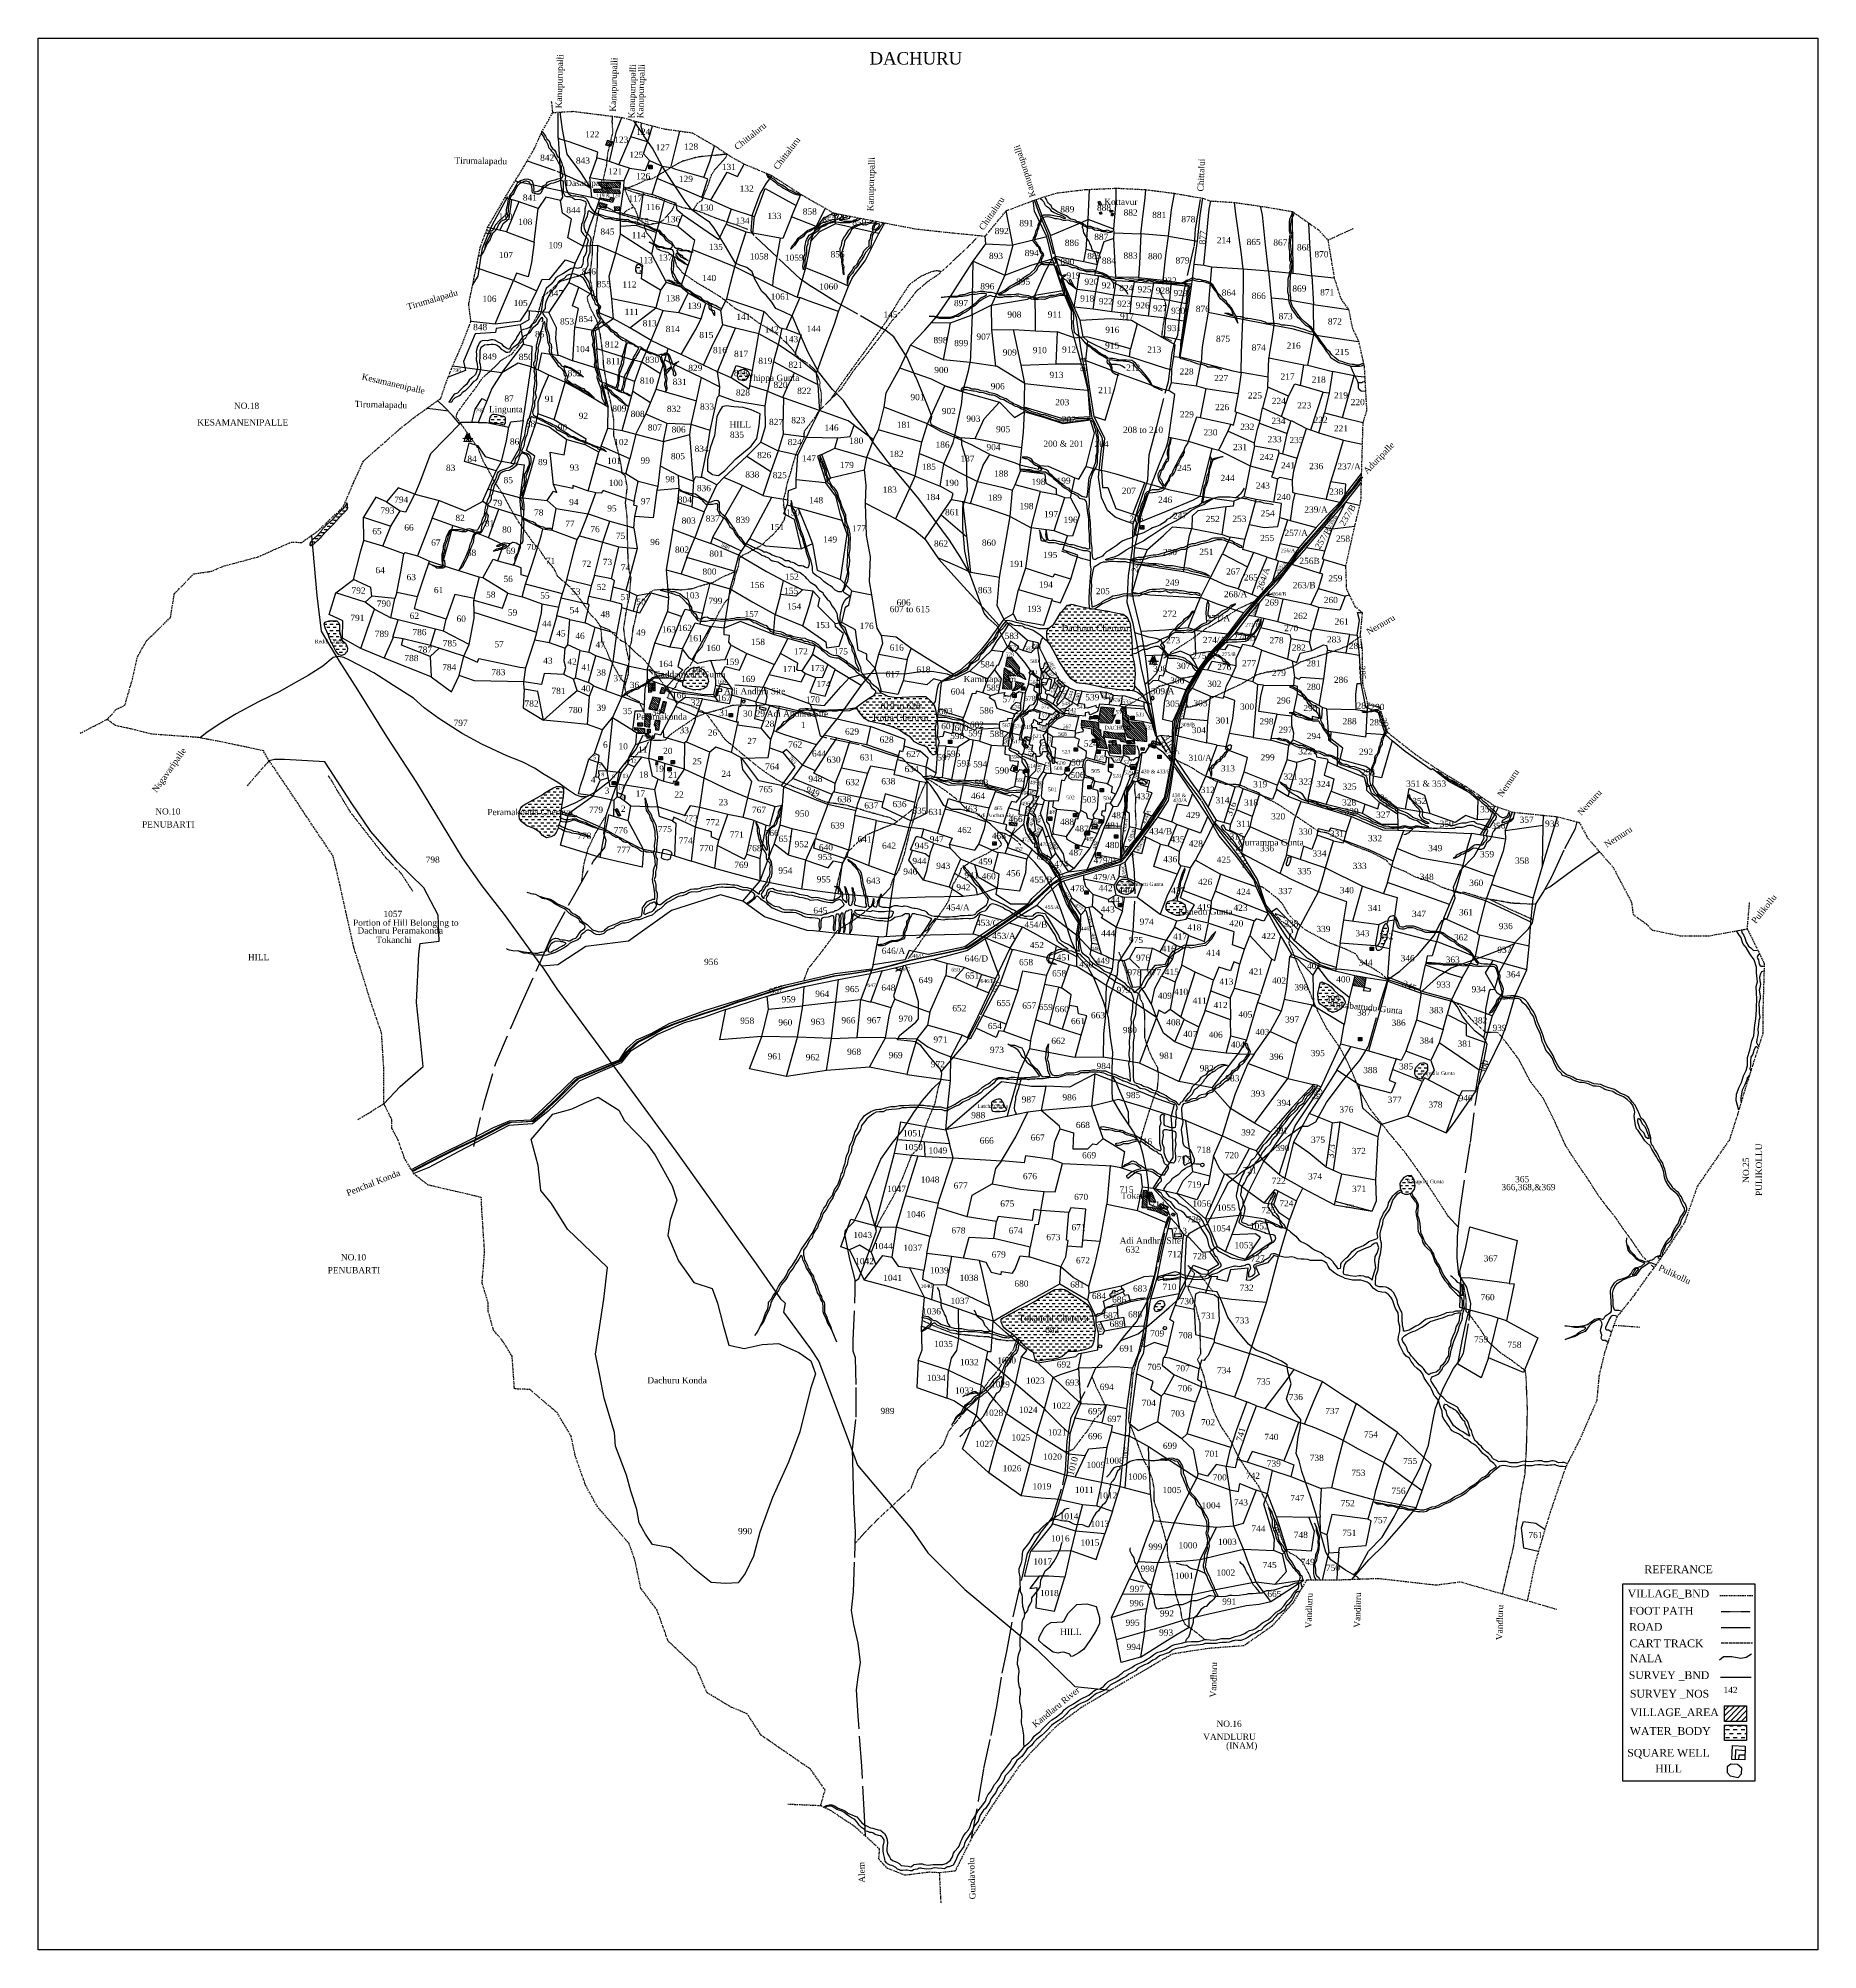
# Model space of a CAD drawing. Header units: inches. Extents: x 36 to 754, y 139 to 910.
import ezdxf

# ---------------------------------------------------------------- set-up
doc = ezdxf.new("R2010")
doc.units = ezdxf.units.IN
doc.header["$MEASUREMENT"] = 0
for name, pattern in [('ACAD_ISO02W100', [15, 12, -3]), ('ACAD_ISO07W100', [3, 0, -3]), ('BORDER', [1.75, 0.5, -0.25, 0.5, -0.25, 0, -0.25])]:
    doc.linetypes.add(name, pattern=pattern)
for name, color, linetype in [('CARTTRACK', 30, 'ACAD_ISO02W100'), ('HILL', 8, 'Continuous'), ('NALA', 4, 'Continuous'), ('SQUAREWELL', 5, 'Continuous'), ('SURVEY_BND', 7, 'Continuous'), ('SURVEY_NO', 7, 'Continuous'), ('TEXT', 7, 'Continuous'), ('VILLAGE_AREA', 1, 'Continuous'), ('WATER_BODY', 4, 'Continuous')]:
    doc.layers.add(name, color=color, linetype=linetype)
for name, color, linetype, lineweight in [('FOOTPATH', 150, 'ACAD_ISO07W100', 30), ('ROAD', 1, 'Continuous', 25), ('VILL_BOUNDARY', 6, 'BORDER', 30)]:
    doc.layers.add(name, color=color, linetype=linetype, lineweight=lineweight)
doc.styles.get("Standard").update_dxf_attribs({"font": 'TIMES.TTF'})
doc.dimstyles.get("Standard").update_dxf_attribs({"dimtxt": 0.18, "dimasz": 0.18, "dimexe": 0.18, "dimexo": 0.0625, "dimgap": 0.09, "dimtad": 0, "dimtih": 1, "dimtoh": 1, "dimdec": 4, "dimzin": 0, "dimdsep": 46, "dimtxsty": 'Standard', "dimcen": 0.09, "dimadec": 0, "dimazin": 0, "dimtfac": 1, "dimtdec": 4, "dimtofl": 0, "dimtmove": 0, "dimatfit": 3, "dimfxl": 1, "dimtolj": 1, "dimtzin": 0, "dimarcsym": 0})

msp = doc.modelspace()

# ---------------------------------------------------------------- texts
msp.add_text('REFERANCE', height=3.132).set_placement((683.81, 291.23))
at = {"layer": 'CARTTRACK'}
msp.add_text('CART TRACK', height=3.132, dxfattribs=at).set_placement((677.79, 261.4))
at = {"layer": 'FOOTPATH'}
msp.add_text('FOOT PATH', height=3.132, dxfattribs=at).set_placement((677.66, 274.53))
at = {"layer": 'HILL'}
msp.add_text('HILL', height=3.132, dxfattribs=at).set_placement((688.18, 210.9))
at = {"layer": 'NALA'}
msp.add_text('NALA', height=3.132, dxfattribs=at).set_placement((677.99, 255.37))
at = {"layer": 'ROAD'}
msp.add_text('ROAD', height=3.132, dxfattribs=at).set_placement((677.66, 268.03))
at = {"layer": 'SQUAREWELL'}
msp.add_text('SQUARE WELL', height=3.1323, dxfattribs=at).set_placement((676.9, 217.26))
at = {"layer": 'SURVEY_NO'}
for s, height, p in [('122', 2.5, (256.71, 869.96)), ('124', 2.5, (277.25, 871.01)), ('842', 2.5, (238.53, 860.55)), ('123', 2.5, (268.4, 867.82)), ('125', 2.5, (274.48, 861.75)), ('127', 2.5, (285.09, 864.71)), ('128', 2.5, (296.58, 865.03)), ('843', 2.5, (252.94, 859.43)), ('121', 2.5, (265.98, 855.04)), ('126', 2.5, (277.25, 853.11)), ('131', 2.5, (311.79, 856.84)), ('Dasarapalle', 2.5, (248.64, 850.36)), ('118', 1.5, (263.22, 848.03)), ('129', 2.5, (294.48, 852.01)), ('132', 2.5, (318.97, 848.1)), ('841', 2.5, (231.52, 844.47)), ('844', 2.5, (249.07, 839.45)), ('119 & 120', 1.5, (261.06, 845.79)), ('117', 2.5, (274.13, 844.11)), ('116', 2.5, (281.16, 840.67)), ('130', 2.5, (302.73, 840.44)), ('858', 2.5, (344.42, 838.89)), ('889', 2.5, (448.27, 839.79)), ('888', 2.5, (463.07, 840.44)), ('Kottavur', 2.5, (465.99, 842.78)), ('882', 2.5, (473.8, 838.46)), ('881', 2.5, (485.32, 837.53)), ('110', 2.5, (221.71, 836.88)), ('108', 2.5, (229.7, 834.74)), ('845', 2.5, (262.82, 830.78)), ('115', 2.5, (276.69, 834.8)), ('136', 2.5, (289.37, 835.8)), ('134', 2.5, (317.32, 835.18)), ('133', 2.5, (330.16, 837.1)), ('857', 2.5, (352.33, 835.49)), ('859', 2.5, (364.37, 834.5)), ('892', 2.5, (421.8, 831)), ('891', 2.5, (431.77, 834.19)), ('878', 2.5, (497.09, 835.77)), ('109', 2.5, (241.87, 825.31)), ('114', 2.5, (275.44, 829.33)), ('135', 2.5, (306.53, 824.58)), ('894', 2.5, (433.92, 822.14)), ('886', 2.5, (450.09, 826.25)), ('887', 2.5, (461.96, 828.66)), ('214', 2.5, (511.4, 827.29)), ('865', 2.5, (523.42, 826.59)), ('867 ', 2.5, (534.17, 826.4)), ('868', 2.5, (543.71, 824.43)), ('107', 2.5, (221.9, 821.34)), ('846', 2.5, (255.34, 814.69)), ('113', 2.5, (278.31, 819.28)), ('137', 2.5, (286.22, 820.32)), ('1058', 2.5, (323.05, 820.76)), ('1059', 2.5, (337.22, 820.27)), ('856', 2.5, (355.64, 821.63)), ('893', 2.5, (419.51, 820.97)), ('890', 2.5, (448.32, 818.67)), ('885', 2.5, (459.12, 820.93)), ('884', 2.5, (465.04, 819.05)), ('883', 2.5, (473.77, 821.11)), ('880', 2.5, (483.65, 820.86)), ('879', 2.5, (494.74, 819.15)), ('870', 2.5, (550.77, 821.64)), ('855', 2.5, (261.35, 809.61)), ('112', 2.5, (271.69, 809.48)), ('140', 2.5, (303.83, 812.06)), ('1060', 2.5, (351.07, 808.65)), ('896', 2.5, (416.01, 808.73)), ('895', 2.5, (430.48, 810.61)), ('919', 2.5, (450.76, 813.1)), ('920', 2.5, (458.01, 810.58)), ('921', 2.5, (464.95, 809.09)), ('824', 2.5, (472.04, 808.03)), ('925', 2.5, (479.43, 807.49)), ('928', 2.5, (486.77, 807)), ('932', 2.5, (489.57, 811.03)), ('869', 2.5, (541.85, 807.81)), ('106', 2.5, (215.25, 803.72)), ('105', 2.5, (227.84, 802.01)), ('847', 2.5, (242.06, 805.91)), ('138', 2.5, (289.22, 803.93)), ('139', 2.5, (297.9, 800.86)), ('1061', 2.5, (331.5, 804.59)), ('897', 2.5, (405.42, 801.97)), ('918', 2.5, (456.3, 803.83)), ('922', 2.5, (463.82, 802.7)), ('923', 2.5, (471.21, 801.67)), ('926', 2.5, (478.64, 801.04)), ('927', 2.5, (485.67, 799.87)), ('930', 2.5, (492.97, 798.88)), ('929', 2.5, (493.93, 806.01)), ('876', 2.5, (502.91, 799.61)), ('864', 2.5, (513.38, 806.16)), ('866', 2.5, (525.48, 804.91)), ('871', 2.5, (553.08, 806.31)), ('848', 2.5, (211.49, 792.28)), ('853', 2.5, (246.54, 794.58)), ('854', 2.5, (254.03, 795.54)), ('111', 2.5, (272.59, 798.45)), ('813', 2.5, (279.86, 793.83)), ('814', 2.5, (289.17, 791.52)), ('141', 2.5, (317.63, 796.42)), ('142', 2.5, (329.08, 791.25)), ('144', 2.5, (345.96, 791.62)), ('145', 2.5, (376.99, 797.36)), ('908', 2.5, (426.92, 797.35)), ('911', 2.5, (443.21, 797.35)), ('916', 2.5, (466.42, 791.18)), ('917', 2.5, (472.34, 796.67)), ('931', 2.5, (491.35, 791.9)), ('873', 2.5, (536.32, 796.67)), ('872', 2.5, (556.17, 794.54)), ('85', 2.5, (236.47, 789.45)), ('104', 2.5, (252.76, 783.42)), ('812', 2.5, (264.62, 785.29)), ('815', 2.5, (302.71, 789.08)), ('143', 2.5, (336.92, 787.44)), ('898', 2.5, (397.14, 787.03)), ('899', 2.5, (405.49, 785.84)), ('907', 2.5, (414.46, 788.43)), ('915', 2.5, (466.32, 784.81)), ('875', 2.5, (511.07, 787.55)), ('874', 2.5, (525.46, 784.04)), ('216', 2.5, (539.55, 784.81)), ('849', 2.5, (215.36, 780.41)), ('850', 2.5, (229.88, 780.25)), ('811', 2.5, (265.21, 778.55)), ('830', 2.5, (280.86, 779.12)), ('829', 2.5, (298.25, 775.81)), ('816', 2.5, (308.19, 783.01)), ('817', 2.5, (316.71, 781.49)), ('819', 2.5, (326.48, 778.67)), ('821', 2.5, (338.64, 777.1)), ('909', 2.5, (425.06, 782.07)), ('910', 2.5, (437.17, 783.01)), ('912', 2.5, (448.99, 783.24)), ('212', 2.5, (474.84, 775.96)), ('213', 2.5, (483.33, 783.23)), ('215', 2.5, (559.06, 782.23)), ('796', 1.5, (203.2, 775.46)), ('852', 2.5, (249.61, 773.73)), ('810', 2.5, (278.76, 770.73)), ('831', 2.5, (291.96, 770.24)), ('818', 2.5, (316.63, 773.76)), ('Thippa Gunta', 2.5, (322.16, 771.82)), ('820', 2.5, (332.62, 769.03)), ('900', 2.5, (397.45, 774.99)), ('906', 2.5, (420.21, 768.44)), ('913', 2.5, (443.9, 773)), ('228', 2.5, (496.37, 774.41)), ('227', 2.5, (510.32, 771.73)), ('217', 2.5, (537.08, 772.34)), ('218', 2.5, (549.65, 771.13)), ('87', 2.5, (224.1, 763.49)), ('91', 2.5, (240.35, 763.33)), ('828', 2.5, (317.47, 765.94)), ('822', 2.5, (342.17, 766.59)), ('901', 2.5, (387.85, 764.06)), ('203', 2.5, (446.24, 762.01)), ('211', 2.5, (463.55, 766.88)), ('225', 2.5, (523.95, 764.73)), ('224', 2.5, (533.56, 762.51)), ('223', 2.5, (543.8, 760.73)), ('219', 2.5, (558.62, 764.78)), ('220', 2.5, (565.38, 762.04)), ('795', 1.5, (212.39, 759.12)), ('Lingunta', 2.5, (217.89, 759.2)), ('88', 2.5, (232.77, 753.25)), ('92', 2.5, (254.07, 756.48)), ('809', 2.5, (267.62, 759.46)), ('808', 2.5, (275.01, 757.27)), ('832', 2.5, (289.63, 759.33)), ('833', 2.5, (303, 760.24)), ('HILL', 2.5, (314.9, 753.01)), ('827', 2.5, (330.82, 754.04)), ('823', 2.5, (339.78, 754.78)), ('181', 2.5, (382.34, 752.93)), ('902', 2.5, (400.49, 758.45)), ('903', 2.5, (410.38, 755.35)), ('202', 2.5, (448.91, 755.06)), ('229', 2.5, (496.49, 757.12)), ('226', 2.5, (510.7, 760.03)), ('234', 2.5, (533.43, 754.49)), ('222', 2.5, (550.42, 754.88)), ('86', 2.5, (226.32, 746.16)), ('90', 2.5, (245.64, 751.91)), ('102', 2.5, (268.39, 745.95)), ('807', 2.5, (281.93, 751.81)), ('806', 2.5, (291.53, 751.01)), ('835', 2.5, (315.05, 748.9)), ('824', 2.5, (338.36, 745.94)), ('146', 2.5, (353.21, 751.76)), ('180', 2.5, (363.17, 746.46)), ('186', 2.5, (397.96, 744.9)), ('905', 2.5, (422.38, 751.14)), ('200 & 201', 2.5, (441.47, 745.28)), ('204', 2.5, (462.14, 745.16)), ('208 to 210', 2.5, (473.57, 750.87)), ('230', 2.5, (506.01, 749.84)), ('232', 2.5, (520.87, 752.09)), ('233', 2.5, (531.88, 747.1)), ('235', 2.5, (540.68, 746.75)), ('221', 2.5, (558.63, 751.45)), ('84', 2.5, (209.17, 739.15)), ('89', 2.5, (237.68, 737.88)), ('101', 2.5, (265.49, 738.37)), ('99', 2.5, (279.01, 738.5)), ('805', 2.5, (291.25, 740.24)), ('834', 2.5, (300.81, 743.21)), ('826', 2.5, (326.03, 740.69)), ('147', 2.5, (344.09, 739.39)), ('182', 2.5, (379.41, 741.16)), ('187', 2.5, (408, 739.26)), ('904', 2.5, (418.51, 743.89)), ('231', 2.5, (517.92, 743.9)), ('242', 2.5, (528.68, 739.91)), ('83', 2.5, (200.54, 735.57)), ('85', 2.5, (223.78, 730.6)), ('93', 2.5, (250.42, 735.64)), ('100', 2.5, (266.17, 729.49)), ('98', 2.5, (289.05, 731)), ('838', 2.5, (321.25, 732.89)), ('825', 2.5, (332.31, 732.62)), ('179', 2.5, (359.36, 736.71)), ('185', 2.5, (392.42, 736.01)), ('190', 2.5, (401.66, 729.48)), ('188', 2.5, (421.61, 733.25)), ('198', 2.5, (436.64, 729.95)), ('199', 2.5, (446.77, 730.37)), ('245', 2.5, (495.43, 735.51)), ('244', 2.5, (512.9, 731.46)), ('241', 2.5, (537.25, 736.56)), ('236', 2.5, (548.64, 736.25)), ('237/A', 2.5, (560, 736.12)), ('794', 2.5, (179.67, 722.71)), ('94', 2.5, (250.2, 721.76)), ('97', 2.5, (279.15, 722.1)), ('804', 2.5, (294.02, 722.71)), ('836', 2.5, (301.73, 727.37)), ('148', 2.5, (346.98, 722.48)), ('183', 2.5, (376.67, 726.77)), ('184', 2.5, (394.07, 723.78)), ('189', 2.5, (419.08, 723.56)), ('207', 2.5, (473.06, 726.27)), ('246', 2.5, (487.73, 722.66)), ('243', 2.5, (527.13, 728.44)), ('240', 2.5, (535.54, 723.8)), ('238', 2.5, (556.72, 725.97)), ('793', 2.5, (174.1, 718.33)), ('82', 2.5, (204.36, 715.37)), ('79', 2.5, (219.42, 721.4)), ('78', 2.5, (236.08, 717.54)), ('95', 2.5, (265.58, 719.24)), ('803', 2.5, (295.59, 714.3)), ('837', 2.5, (305.3, 715.11)), ('839', 2.5, (317.42, 714.6)), ('150', 2.5, (337.62, 717.59)), ('861', 2.5, (401.8, 717.68)), ('198', 2.5, (431.81, 720.12)), ('197', 2.5, (441.73, 716.9)), ('196', 2.5, (449.61, 714.6)), ('206', 2.5, (476.11, 715.06)), ('247', 2.5, (493.71, 716.25)), ('252', 2.5, (506.91, 714.94)), ('253', 2.5, (517.67, 714.99)), ('254', 2.5, (529.05, 717.19)), ('239/A', 2.5, (546.69, 718.74)), ('65', 2.5, (170.85, 710.02)), ('66', 2.5, (183.73, 711.5)), ('81', 2.5, (216.2, 713.18)), ('80', 2.5, (223.2, 710.66)), ('77', 2.5, (248.64, 713.02)), ('76', 2.5, (258.77, 710.85)), ('75', 2.5, (269.06, 708.11)), ('151', 2.5, (331.24, 711.68)), ('149', 2.5, (352.62, 706.71)), ('177', 2.5, (364.24, 711.13)), ('255', 2.5, (528.87, 707.26)), ('257/A', 2.5, (538.68, 709.33)), ('258', 2.5, (559.47, 707)), ('67', 2.5, (194.57, 705.42)), ('68', 2.5, (208.96, 701.31)), ('69', 2.5, (224.79, 702.09)), ('70', 2.5, (233.14, 703.65)), ('96', 2.5, (282.91, 705.66)), ('802', 2.5, (292.9, 702.58)), ('801', 2.5, (306.76, 700.95)), ('862', 2.5, (397.34, 705.04)), ('860', 2.5, (416.66, 705.38)), ('195', 2.5, (441.41, 700.43)), ('250', 2.5, (489.66, 701.61)), ('251', 2.5, (504.35, 701.7)), ('256/A', 1.5, (537.24, 702.76)), ('64', 2.5, (172.11, 694.31)), ('63', 2.5, (184.67, 691.51)), ('71', 2.5, (240.79, 698.04)), ('72', 2.5, (255.36, 696.87)), ('73', 2.5, (263.79, 697.62)), ('74', 2.5, (271.07, 695.36)), ('800', 2.5, (303.98, 693.71)), ('152', 2.5, (337.16, 691.67)), ('191', 2.5, (427.83, 696.84)), ('267', 2.5, (515.14, 693.78)), ('265', 2.5, (522.28, 691.37)), ('256B', 2.5, (544.7, 698.03)), ('259', 2.5, (556.38, 691.01)), ('792', 2.5, (162.45, 686.08)), ('61', 2.5, (195.68, 686.29)), ('58', 2.5, (216.73, 684.44)), ('56', 2.5, (223.72, 690.76)), ('55', 2.5, (238.57, 684.1)), ('53', 2.5, (251.02, 685.71)), ('52', 2.5, (261.36, 687.53)), ('51', 2.5, (270.92, 683.46)), ('103', 2.5, (297.01, 684.17)), ('156', 2.5, (323.19, 688.32)), ('155', 2.5, (336.93, 685.96)), ('863', 2.5, (415.03, 686.24)), ('194', 2.5, (439.63, 688.51)), ('205', 2.5, (462.59, 685.85)), ('249', 2.5, (490.59, 689.29)), ('268/A', 2.5, (514.27, 684.65)), ('264/B', 1.5, (533.78, 685.21)), ('263/B', 2.5, (542, 688.25)), ('790', 2.5, (172.66, 680.83)), ('62', 2.5, (185.92, 675.92)), ('59', 2.5, (225.52, 677.23)), ('54', 2.5, (250.43, 678.18)), ('48', 2.5, (262.86, 676.58)), ('50', 2.5, (277.33, 681.56)), ('799', 2.5, (306.35, 681.91)), ('157', 2.5, (320.91, 676.64)), ('154', 2.5, (338.15, 679.71)), ('607 to 615', 2.5, (379.49, 678.6)), ('606', 2.5, (382.27, 681.28)), ('193', 2.5, (434.91, 678.71)), ('272', 2.5, (489.56, 676.74)), ('269', 2.5, (530.75, 681.28)), ('262', 2.5, (542.3, 675.88)), ('260', 2.5, (554.53, 682.28)), ('791', 2.5, (161.98, 675.06)), ('789', 2.5, (171.85, 668.66)), ('786', 2.5, (187.02, 669.32)), ('60', 2.5, (204.81, 674.75)), ('44', 2.5, (239.26, 672.73)), ('45', 2.5, (245, 668.81)), ('46', 2.5, (252.71, 667.83)), ('49', 2.5, (277.29, 669.16)), ('163', 2.5, (287.61, 670.45)), ('162', 2.5, (294.05, 671.02)), ('153', 2.5, (349.62, 672.19)), ('176', 2.5, (367.37, 671.83)), ('583', 2.5, (425.81, 667.82)), ('Dachuru Cheruvu', 2.5, (448.8, 670.94)), ('271/A', 2.5, (507.34, 674.98)), ('271/B', 1.5, (522.87, 672.79)), ('270', 2.5, (538.55, 670.95)), ('261', 2.5, (558.91, 673.61)), ('Reddi Gunta', 1.5, (147.65, 666.09)), ('787', 2.5, (189.26, 662.29)), ('785', 2.5, (199.26, 664.85)), ('57', 2.5, (220.08, 664.47)), ('47', 2.5, (260.83, 664.27)), ('161', 2.5, (298.39, 666.88)), ('160', 2.5, (305.56, 662.94)), ('158', 2.5, (323.52, 665.4)), ('172', 2.5, (340.79, 661.57)), ('175', 2.5, (356.97, 661.56)), ('616', 2.5, (379.5, 663.13)), ('579', 1.5, (427.81, 663.86)), ('582', 1.5, (433.79, 663.21)), ('581', 1.5, (437.25, 664.22)), ('273', 2.5, (490.94, 666.06)), ('274/A', 2.5, (505.77, 666.17)), ('274/B', 2.5, (517.87, 667.24)), ('278', 2.5, (532.64, 666.04)), ('282', 2.5, (541.61, 663.11)), ('283', 2.5, (555.82, 666.39)), ('284', 2.5, (564.61, 663.75)), ('788', 2.5, (183.78, 658.88)), ('784', 2.5, (199.03, 655.2)), ('783', 2.5, (218.83, 653.21)), ('43', 2.5, (239.75, 657.81)), ('42', 2.5, (249.51, 657.41)), ('41', 2.5, (255.16, 655.14)), ('38', 2.5, (261.26, 653.06)), ('Gaddamvari Gunta', 2.5, (284.4, 652.37)), ('164', 2.5, (286.33, 656.56)), ('165', 2.5, (299.48, 654.21)), ('159', 2.5, (313.09, 657.35)), ('171', 2.5, (336.33, 654.43)), ('173', 2.5, (347.49, 654.84)), ('618', 2.5, (390.25, 654.27)), ('584', 2.5, (416.05, 656.34)), ('579', 1.5, (426.15, 660.79)), ('578', 2.5, (426.73, 652.47)), ('563', 1.5, (435.59, 653.72)), ('580', 1.5, (436.18, 658.13)), ('308', 2.5, (485.67, 654.56)), ('307', 2.5, (495.08, 655.73)), ('275/A', 2.5, (501.49, 659.82)), ('276', 2.5, (511.56, 655.24)), ('275/B', 1.5, (513.44, 660.94)), ('277', 2.5, (521.58, 656.81)), ('279', 2.5, (533.6, 652.89)), ('281', 2.5, (547.54, 656.74)), ('781', 2.5, (243.08, 645.63)), ('40', 2.5, (255.05, 646.67)), ('37', 2.5, (268.05, 650.74)), ('36', 2.5, (274.68, 648.03)), ('168', 1.5, (309.97, 649.85)), ('Adi Andhra Site', 2.5, (312.66, 645.53)), ('169', 2.5, (319.6, 650.48)), ('174', 2.5, (349.94, 648.42)), ('617', 2.5, (377.86, 652.37)), ('604', 2.5, (404.08, 645.39)), ('Kammapalem', 2.5, (409.31, 650.42)), ('585', 2.5, (418.45, 646.91)), ('564', 1.5, (435.97, 649.65)), ('309/A', 2.5, (484.86, 645.53)), ('306', 2.5, (492.61, 649.82)), ('302', 2.5, (507.58, 648.49)), ('280', 2.5, (547.54, 647.31)), ('286', 2.5, (558.59, 650.11)), ('782', 2.5, (232.22, 640.52)), ('780', 2.5, (249.87, 637.92)), ('39', 2.5, (261.3, 638.85)), ('35', 2.5, (271.85, 637.52)), ('34', 2.5, (283.53, 637.07)), ('166', 2.5, (291.71, 643.92)), ('32', 2.5, (299.25, 640.96)), ('167', 2.5, (309.74, 642.81)), ('170', 2.5, (345.66, 642.15)), ('619 to 626', 2.5, (375.8, 639.5)), ('603', 2.5, (399.25, 637.46)), ('586', 2.5, (415.68, 637.74)), ('577', 2.5, (424.94, 642.31)), ('576', 1.5, (428.73, 639.54)), ('578', 2, (433.72, 642.88)), ('572', 1.5, (440.52, 639.88)), ('548', 1.5, (448.81, 641.09)), ('542', 1.5, (451.3, 638.45)), ('541', 1.5, (454.98, 639.63)), ('539', 2.5, (458.35, 643.08)), ('536', 1.5, (469.6, 642.36)), ('535', 1.5, (473.32, 641.82)), ('305/A', 2.5, (490.69, 640.49)), ('303', 2.5, (501.99, 640.7)), ('300', 2.5, (520.77, 639.28)), ('296', 2.5, (535.44, 641.78)), ('295', 2.5, (546.3, 638.73)), ('287', 2.5, (567.74, 639.67)), ('290', 2.5, (573.33, 639.16)), ('797', 2.5, (203.61, 632.75)), ('Peramakonda', 2.5, (277.16, 635.26)), ('33', 2.5, (294.76, 629.8)), ('31', 2.5, (310.73, 636.81)), ('30', 2.5, (320.37, 636.54)), ('29', 2.5, (325.42, 636.53)), ('28', 2.5, (329.18, 632.4)), ('Adi Andhra Site', 2.5, (329.91, 636.47)), ('1', 2.5, (343.69, 631.96)), ('Kotta Cheruvu', 2.5, (372.76, 634.89)), ('601', 2.5, (400.26, 631.44)), ('600', 2.5, (405.62, 630.73)), ('602', 2.5, (411.81, 631.98)), ('587', 1.5, (424.82, 632.26)), ('575', 1.5, (429, 636.28)), ('574', 1.5, (429.54, 631.81)), ('519', 1.5, (433.34, 631.57)), ('569', 1.5, (439.6, 631.2)), ('571', 1.5, (440.69, 636.2)), ('567', 1.5, (449.25, 631.8)), ('565', 1.5, (451.23, 636.56)), ('DACHURU', 1.5, (466.2, 631.31)), ('534', 1.5, (470.57, 637.66)), ('533', 1.5, (478.65, 636.64)), ('532', 1.5, (482.16, 631.33)), ('309/B', 1.5, (496.95, 632.51)), ('304', 2.5, (501.32, 629.86)), ('301', 2.5, (510.93, 633.7)), ('298', 2.5, (528.59, 633.37)), ('297', 2.5, (536.28, 629.99)), ('288', 2.5, (562.11, 633.41)), ('289', 2.5, (572.97, 632.99)), ('6', 2.5, (263.86, 623.97)), ('10', 2.5, (270.11, 623.32)), ('11', 2.5, (278, 621.99)), ('26', 2.5, (306.14, 628.83)), ('27', 2.5, (322.06, 625.45)), ('762', 2.5, (338.54, 624.04)), ('629', 2.5, (361.46, 629.29)), ('628', 2.5, (375.4, 626.03)), ('598', 2.5, (403.85, 627.49)), ('599', 2.5, (411.16, 628.57)), ('588', 2.5, (419.83, 628.29)), ('517', 1.5, (428.82, 625.69)), ('520', 1.5, (434.29, 627)), ('521', 1.5, (437.26, 627.92)), ('568', 1.5, (447.47, 628.74)), ('524', 2.5, (457.78, 624.44)), ('531', 1.5, (471.07, 628.36)), ('294', 2.5, (547.66, 627.45)), ('5', 1.5, (259.96, 619.34)), ('7', 1.5, (262.13, 615.89)), ('12', 1.5, (275.07, 617.96)), ('19', 2.5, (284.65, 614.26)), ('20', 2.5, (288.1, 621.43)), ('25', 2.5, (299.89, 617.25)), ('764', 2.5, (329.26, 615.15)), ('644', 2.5, (348.15, 620.4)), ('630', 2.5, (354.03, 617.91)), ('631', 2.5, (367.43, 618.85)), ('634', 2.5, (385.47, 614.15)), ('627', 2.5, (386.19, 620.17)), ('597', 2.5, (398.68, 618.85)), ('596', 2.5, (402.28, 620.3)), ('595', 2.5, (406.54, 616.42)), ('594', 2.5, (413.16, 616.11)), ('594', 1.5, (428.44, 619.5)), ('508', 1.5, (445.71, 614.96)), ('509', 1.5, (447, 616.98)), ('523', 1.5, (448.9, 621.55)), ('507', 2.5, (452.67, 616.78)), ('525', 1.5, (462.45, 619.21)), ('526', 1.5, (469.61, 618.61)), ('527', 1.5, (473.78, 617.41)), ('310/A', 2.5, (499.96, 618.67)), ('313', 2.5, (513.03, 614.44)), ('299', 2.5, (529.06, 618.87)), ('322', 2.5, (544.26, 621.26)), ('292', 2.5, (568.76, 621.13)), ('4', 2.5, (258.95, 609.88)), ('8', 1.5, (263.21, 612.42)), ('9', 1.5, (267.51, 611.6)), ('14', 1.5, (270.01, 607.22)), ('13', 1.5, (271.71, 611.94)), ('18', 2.5, (278.34, 611.94)), ('21', 2.5, (290.12, 611.78)), ('24', 2.5, (311.61, 612.22)), ('948', 2.5, (346.67, 610.17)), ('632', 2.5, (361.68, 608.86)), ('638', 2.5, (376.1, 609.21)), ('593', 2.5, (413.61, 608.63)), ('590', 2.5, (421.93, 613.57)), ('592', 1.5, (430.51, 610.19)), ('506', 2.5, (452.39, 611.73)), ('505', 1.5, (460.8, 613.86)), ('528', 1.5, (469.35, 611.91)), ('529', 1.5, (474.07, 613.25)), ('431', 1.5, (480.5, 609.6)), ('430 & 433/B', 1.5, (480.81, 613.64)), ('319', 2.5, (526.04, 608.03)), ('321', 2.5, (538.29, 611.14)), ('323', 2.5, (544.39, 609.12)), ('324', 2.5, (551.47, 608.1)), ('325', 2.5, (562.1, 607.07)), ('293', 2.5, (569.57, 612.87)), ('351 & 353', 2.5, (587.73, 608.25)), ('3', 2.5, (264.51, 605.41)), ('15', 1.5, (269.15, 604.24)), ('16', 1.5, (270.96, 603.15)), ('17', 2.5, (277.05, 604.3)), ('22', 2.5, (292.65, 603.86)), ('23', 2.5, (310.51, 600.78)), ('765', 2.5, (326.65, 606.01)), ('638', 2.5, (358.33, 601.99)), ('637', 2.5, (369.24, 599.5)), ('636', 2.5, (380.61, 600.02)), ('464', 2.5, (412.25, 603.32)), ('501', 1.5, (443.31, 606.45)), ('502', 1.5, (450.64, 603.14)), ('503', 2.5, (457.06, 601.85)), ('504', 1.5, (465.57, 602.84)), ('432', 2.5, (478.75, 603.18)), ('430 & ', 1.5, (493.26, 604.05)), (' 433/A', 1.5, (493.15, 602.03)), ('312', 2.5, (504.91, 605.75)), ('314', 2.5, (510.87, 601.6)), ('318', 2.5, (522.37, 600.64)), ('328', 2.5, (561.92, 600.68)), ('352', 2.5, (590.23, 601.26)), ('NO.10', 2.5, (83.31, 597.05)), ('Peramakonda Cheruvu', 2.5, (217.23, 596.79)), ('779', 2.5, (258.22, 597.71)), ('2', 2.5, (271.09, 598.12)), ('773', 2.5, (296.42, 594.27)), ('772', 2.5, (305.28, 592.68)), ('767', 2.5, (323.94, 597.68)), ('950', 2.5, (341.33, 596.19)), ('639', 2.5, (355.59, 591.42)), ('635', 2.5, (388.62, 597.34)), ('631', 2.5, (395.05, 596.84)), ('463', 2.5, (409.18, 598.11)), ('Adi Andhra Site', 1.5, (414.7, 596)), ('465', 1.5, (421.51, 598.84)), ('466', 2.5, (427.41, 594)), ('489', 1.5, (443.43, 597.21)), ('488', 2.5, (448.16, 592.86)), ('484', 1.5, (460.66, 593.21)), ('481', 2.5, (466.49, 591.34)), ('482', 2.5, (468.94, 595.5)), ('429', 2.5, (498.94, 595.6)), ('311', 2.5, (519.34, 592.03)), ('320', 2.5, (533.29, 595.07)), ('329', 2.5, (562.95, 597.04)), ('327', 2.5, (575.66, 595.78)), ('350', 2.5, (601.24, 592.1)), ('355', 2.5, (617.59, 597.91)), ('356', 2.5, (622.11, 591.31)), ('357', 2.5, (633.49, 593.71)), ('938', 2.5, (643.76, 592.14)), ('778', 2.5, (253.51, 587.23)), ('776', 2.5, (268.2, 589.47)), ('775', 2.5, (285.99, 589.96)), ('774', 2.5, (294.4, 585.32)), ('771', 2.5, (314.96, 587.72)), ('766', 2.5, (329.07, 588.36)), ('651', 2.5, (334.63, 586.01)), ('952', 2.5, (341.12, 583.87)), ('641', 2.5, (366.52, 585.82)), ('642', 2.5, (376.39, 583.25)), ('945', 2.5, (389.56, 583.21)), ('947', 2.5, (395.6, 585.85)), ('462', 2.5, (406.8, 589.55)), ('458', 2.5, (420.69, 587.24)), ('472', 1.5, (432.53, 586.22)), ('470', 1.5, (439.94, 584.34)), ('487', 2.5, (454.07, 590.1)), ('485', 1.5, (458.36, 586.44)), ('480', 2.5, (466.36, 583.51)), ('434/B', 2.5, (484.14, 589.08)), ('435', 2.5, (492.71, 585.82)), ('428', 2.5, (500.13, 584.12)), ('315', 2.5, (516.52, 586.93)), ('Gurramma Gunta', 2.5, (519.93, 584.58)), ('330', 2.5, (544.29, 588.91)), ('331', 2.5, (556.98, 588.1)), ('332', 2.5, (572.35, 586.27)), ('798', 2.5, (192.36, 577.61)), ('777', 2.5, (269.39, 581.58)), ('770', 2.5, (302.73, 582.26)), ('769', 2.5, (316.81, 575.52)), ('768', 2.5, (322.12, 582.25)), ('953', 2.5, (350.53, 578.68)), ('640', 2.5, (350.93, 582.58)), ('944', 2.5, (388.63, 577.09)), ('459', 2.5, (415.22, 576.82)), ('452', 1.5, (429.68, 582.43)), ('474', 2.5, (445.87, 575.89)), ('487', 2.5, (451.7, 580.47)), ('479/B', 2.5, (461.68, 577.33)), ('436', 2.5, (489.77, 577.84)), ('425', 2.5, (511.38, 577.59)), ('336', 2.5, (528.83, 582.24)), ('334', 2.5, (549.96, 580.12)), ('349', 2.5, (596.64, 582.27)), ('359', 2.5, (617.55, 579.83)), ('358', 2.5, (631.65, 577.21)), ('954', 2.5, (334.56, 573.24)), ('955', 2.5, (350.03, 569.68)), ('643', 2.5, (370.02, 569.14)), ('946', 2.5, (384.95, 572.83)), ('943', 2.5, (398.23, 575.13)), ('941', 2.5, (409.61, 571.39)), ('460', 2.5, (416.58, 570.95)), ('456', 2.5, (426.49, 572.12)), ('455/B', 2.5, (435.92, 569.52)), ('479/A', 2.5, (461.46, 570.61)), ('426', 2.5, (503.85, 568.66)), ('335', 2.5, (543.87, 572.98)), ('333', 2.5, (566.17, 575.1)), ('348', 2.5, (593.2, 570.71)), ('360', 2.5, (613.18, 568.26)), ('942', 2.5, (406.36, 566.46)), ('478', 2.5, (452.28, 566.03)), ('442', 2.5, (463.72, 566.14)), ('441', 2.5, (468.55, 561.35)), ('440', 2.5, (471.6, 565.46)), ('Siddamsetti Gunta', 1.5, (472.83, 568.26)), ('427', 2.5, (492.97, 565.13)), ('424', 2.5, (519.27, 564.63)), ('337', 2.5, (536.16, 564.96)), ('340', 2.5, (561, 565.29)), ('Portion of Hill Belonging to', 2.5, (163.05, 552.19)), ('1057', 2.5, (175.32, 555.73)), ('645', 2.5, (348.7, 557.15)), ('454/A', 2.5, (402.27, 558.38)), ('455/A', 1.5, (442.03, 558.99)), ('443', 2.5, (464.56, 557.56)), ('974', 2.5, (480.26, 552.59)), ('Kanedu Gunta', 2.5, (495.81, 556.66)), ('419', 2.5, (503.52, 558.43)), ('423', 2.5, (518.12, 558.22)), ('341', 2.5, (572.28, 558.12)), ('347', 2.5, (590.09, 555.76)), ('361', 2.5, (609.03, 556.41)), ('Dachuru Peramakonda', 2.5, (164.85, 549.06)), ('Tokanchi', 2.5, (172.37, 545.28)), ('453/C', 2.5, (414.28, 552.13)), ('453/A', 2.5, (420.84, 546.87)), ('454/B', 2.5, (433.81, 551.42)), ('446', 1.5, (456.51, 550.35)), ('444', 2.5, (464.75, 547.93)), ('975', 2.5, (475.98, 545.23)), ('417', 2.5, (493.73, 546.61)), ('418', 2.5, (499.5, 550.31)), ('420', 2.5, (516.43, 551.93)), ('422', 2.5, (529.43, 546.83)), ('338', 2.5, (538.6, 551.83)), ('339', 2.5, (551.54, 549.67)), ('343', 2.5, (567.27, 547.95)), ('342', 2.5, (576.95, 546.79)), ('362', 2.5, (607.05, 546.31)), ('936', 2.5, (625.09, 550.85)), ('646/A', 2.5, (376.26, 540.86)), ('646/B', 1.5, (387.61, 539.37)), ('646/D', 2.5, (409.71, 537.78)), ('452', 2.5, (436.01, 543.21)), ('451', 2.5, (446.8, 538.21)), ('448', 1.5, (460.72, 542.33)), ('449', 2.5, (462.57, 536.87)), ('976', 2.5, (478.82, 538.07)), ('416', 2.5, (489.17, 541.72)), ('414', 2.5, (507.08, 540.08)), ('346', 2.5, (585.53, 537.9)), ('363', 2.5, (603.69, 537.31)), ('937', 2.5, (624.5, 541.29)), ('956', 2.5, (304.62, 536.4)), ('649/C', 1.5, (382.04, 533.92)), ('650', 1.5, (404.32, 533.74)), ('651', 2.5, (409.92, 530.87)), ('658', 2.5, (431.65, 536.3)), ('658', 2.5, (444.97, 531.83)), ('450', 2.5, (455.93, 535.46)), ('978', 2.5, (475.36, 532.21)), ('977', 2.5, (483.28, 532.24)), ('415', 2.5, (490.41, 532.37)), ('421', 2.5, (524.3, 532.49)), ('401', 2.5, (547.77, 534.79)), ('400', 2.5, (559.53, 529.36)), ('344', 2.5, (568.55, 536.15)), ('364', 2.5, (628.11, 531.4)), ('964', 2.5, (349.44, 523.54)), ('965', 2.5, (361.53, 525.47)), ('647', 1.5, (370.47, 527.54)), ('648', 2.5, (376.13, 526.01)), ('649', 2.5, (391.18, 529.08)), ('646/E', 1.5, (416.06, 529.19)), ('979', 2.5, (470.97, 525.11)), ('409', 2.5, (487.61, 522.77)), ('410', 2.5, (494.13, 524.36)), ('413', 2.5, (512.41, 528.49)), ('402', 2.5, (533.65, 528.88)), ('398', 2.5, (542.67, 526.2)), ('399', 2.5, (555.33, 521.59)), ('933', 2.5, (599.97, 527.3)), ('934', 2.5, (614.14, 525.39)), ('959', 2.5, (335.88, 521.34)), ('652', 2.5, (404.74, 517.75)), ('655', 2.5, (422.56, 519.82)), ('657', 2.5, (432.92, 518.82)), ('659', 2.5, (439.6, 518.21)), ('660', 2.5, (446.07, 517.37)), ('663', 2.5, (460.62, 514.9)), ('411', 2.5, (501.64, 520.77)), ('412', 2.5, (510.08, 519.01)), ('405', 2.5, (520.07, 515.24)), ('387', 2.5, (567.95, 516.01)), ('383', 2.5, (597.07, 516.95)), ('958', 2.5, (319.19, 512.7)), ('960', 2.5, (334.56, 512.01)), ('963', 2.5, (347.66, 512.3)), ('966', 2.5, (360.01, 512.87)), ('967', 2.5, (370.32, 512.87)), ('970', 2.5, (383.06, 513.51)), ('654', 2.5, (419.05, 510.57)), ('661', 2.5, (452.59, 512.55)), ('980', 2.5, (473.5, 508.94)), ('408', 2.5, (491.01, 512.06)), ('407', 2.5, (497.83, 507.35)), ('406', 2.5, (508.11, 507.05)), ('403', 2.5, (526.92, 508.14)), ('397', 2.5, (538.92, 513.23)), ('386', 2.5, (581.88, 511.89)), ('382', 2.5, (614.79, 512.83)), ('939', 2.5, (622.58, 509.82)), ('961', 2.5, (330.24, 498.36)), ('968', 2.5, (362.29, 500.18)), ('969', 2.5, (379.03, 498.82)), ('971', 2.5, (397.1, 505.08)), ('973', 2.5, (419.9, 500.94)), ('662', 2.5, (444.64, 504.56)), ('981', 2.5, (488.22, 498.6)), ('404', 2.5, (517.04, 503.12)), ('395', 2.5, (549.27, 499.65)), ('384', 2.5, (593.14, 504.67)), ('381', 2.5, (608.47, 503.45)), ('962', 2.5, (345.61, 497.97)), ('972', 2.5, (396.07, 495.16)), ('984', 2.5, (462.9, 494.44)), ('982', 2.5, (504.48, 493.54)), ('396', 2.5, (532.55, 498.18)), ('388', 2.5, (570.43, 492.8)), ('385', 2.5, (584.89, 494.29)), ('Kappala Gunta', 1.5, (593.58, 492.01)), ('983', 2.5, (514.83, 489.48)), ('393', 2.5, (525.17, 483.33)), ('Latcha Gunta', 1.5, (414.82, 478.77)), ('987', 2.5, (432.72, 480.94)), ('986', 2.5, (449.13, 481.81)), ('985', 2.5, (474.83, 482.74)), ('394', 2.5, (535.58, 479.56)), ('376', 2.5, (560.82, 476.92)), ('377', 2.5, (580.27, 480.86)), ('378', 2.5, (596.73, 478.88)), ('940', 2.5, (608.9, 481.5)), ('988', 2.5, (412.35, 474.62)), ('668', 2.5, (454.55, 470.66)), ('392', 2.5, (521.25, 467.71)), ('391', 2.5, (534.42, 468.45)), ('1051', 2.5, (384.84, 467.35)), ('1050', 2.5, (385.27, 461.77)), ('1049', 2.5, (395.13, 460.39)), ('666', 2.5, (415.77, 464.38)), ('667', 2.5, (436.34, 465.58)), ('716', 2.5, (479.63, 464.06)), ('718', 2.5, (503.3, 460.64)), ('390', 2.5, (535.05, 461.39)), ('375', 2.5, (549.37, 464.73)), ('372', 2.5, (565.81, 460.19)), ('669', 2.5, (457.06, 458.47)), ('717', 2.5, (495.32, 456.83)), ('720', 2.5, (514.62, 458.49)), ('721', 2.5, (521.84, 452.48)), ('1047', 2.5, (378.47, 444.92)), ('1048', 2.5, (391.98, 448.66)), ('677', 2.5, (405.27, 446.24)), ('676', 2.5, (433.21, 450.02)), ('715', 2.5, (472.15, 444.69)), ('719', 2.5, (499.48, 446.65)), ('722', 2.5, (533.52, 448.14)), ('374', 2.5, (548.18, 449.94)), ('371', 2.5, (565.93, 444.91)), ('Nanapolu Gunta', 1.5, (587.83, 448.34)), ('366,368,&369', 2.5, (626.16, 445.61)), ('365', 2.5, (631.69, 448.82)), ('675', 2.5, (424.06, 438.97)), ('670', 2.5, (453.86, 441.65)), ('Tokanch', 2.5, (472.82, 442.16)), ('714', 2.5, (484.74, 438.63)), ('1056', 2.5, (501.54, 439)), ('1055', 2.5, (511.47, 437.34)), ('724', 2.5, (536.61, 439.06)), ('370', 1.5, (563.19, 438.47)), ('1046', 2.5, (386.24, 434.67)), ('671', 2.5, (452.8, 429.44)), ('726', 2.5, (499.23, 432.61)), ('1054', 2.5, (509.38, 429)), ('1052', 2.5, (524.76, 429.87)), ('725', 2.5, (529.31, 436.32)), ('1043', 2.5, (364.83, 426.31)), ('1044', 2.5, (373.17, 421.85)), ('678', 2.5, (404.38, 428.19)), ('674', 2.5, (427.49, 428.14)), ('673', 2.5, (442.65, 425.47)), ('Adi Andhra Site', 2.5, (472.22, 424.06)), ('713', 2.5, (493.69, 427.95)), ('1053', 2.5, (518.5, 422.22)), ('1042', 2.5, (365.56, 415.8)), ('1037', 2.5, (385.01, 421.18)), ('679', 2.5, (420.62, 418.46)), ('672', 2.5, (454.59, 416.1)), ('632', 2.5, (474.64, 420.47)), ('712', 2.5, (491.58, 418.56)), ('728', 2.5, (501.61, 417.79)), ('727', 2.5, (525.06, 416.85)), ('367', 2.5, (619, 416.9)), ('1041', 2.5, (376.88, 409.07)), ('1039', 2.5, (395.71, 412.11)), ('1038', 2.5, (407.68, 409.05)), ('680', 2.5, (429.78, 406.75)), ('681', 2.5, (452.27, 406.37)), ('1040', 1.5, (391.95, 406.22)), ('1037', 2.5, (404.01, 399.78)), ('684', 2.5, (461.02, 401.75)), ('686', 2.5, (469.16, 400.33)), ('683', 2.5, (477.61, 404.78)), ('710', 2.5, (489.47, 405.41)), ('730', 2.5, (496.41, 399.64)), ('732', 2.5, (520.58, 405.03)), ('760', 2.5, (617.76, 401.25)), ('1036', 2.5, (392.58, 395.56)), ('Tokanchi Cheruvu', 2.5, (431.46, 392.89)), ('687', 2.5, (465.62, 393.9)), ('689', 2.5, (468.14, 390.52)), ('688', 2.5, (475.62, 394.39)), ('731', 2.5, (505.09, 393.81)), ('733', 2.5, (518.73, 391.92)), ('692', 2.5, (442.18, 388.07)), ('709', 2.5, (484.52, 386.66)), ('708', 2.5, (495.88, 385.91)), ('759', 2.5, (615.18, 384.27)), ('1035', 2.5, (397.39, 382.38)), ('1032', 2.5, (407.82, 375.05)), ('1030', 2.5, (422.87, 375.75)), ('691', 2.5, (472.09, 380.59)), ('758', 2.5, (628.6, 382.09)), ('Dachuru Konda', 2.5, (281.74, 367.75)), ('1034', 2.5, (394.47, 368.7)), ('1023', 2.5, (434.43, 367.61)), ('692', 2.5, (446.87, 374.14)), ('705', 2.5, (483.34, 373.14)), ('707', 2.5, (494.81, 372.58)), ('734', 2.5, (511.5, 371.8)), ('1033', 2.5, (405.82, 363.66)), ('1029', 2.5, (420.38, 366.12)), ('693', 2.5, (450.25, 366.81)), ('694', 2.5, (464.18, 365.09)), ('706', 2.5, (495.69, 364.52)), ('735', 2.5, (527.36, 367.26)), ('736', 2.5, (540.44, 361.01)), ('989', 2.5, (375.76, 355.38)), ('1028', 2.5, (417.69, 354.67)), ('1024', 2.5, (431.56, 355.87)), ('1022', 2.5, (444.94, 357.51)), ('695', 2.5, (459.42, 355.3)), ('697', 2.5, (467.18, 352.18)), ('704', 2.5, (481.17, 358.67)), ('703', 2.5, (492.78, 354.39)), ('737', 2.5, (555.11, 355.37)), ('1025', 2.5, (428.57, 344.72)), ('1021', 2.5, (443.22, 346.76)), ('696', 2.5, (459.43, 345.24)), ('702', 2.5, (505.02, 350.83)), ('740', 2.5, (530.57, 344.92)), ('754', 2.5, (570.71, 345.93)), ('1027', 2.5, (413.93, 342.12)), ('1020', 2.5, (441.38, 336.97)), ('699', 2.5, (489.66, 341.37)), ('701', 2.5, (506.57, 338.12)), ('738', 2.5, (548.87, 336.5)), ('1026', 2.5, (425.05, 332.28)), ('1009', 2.5, (458.84, 333.66)), ('1008', 2.5, (466.28, 335.34)), ('1006', 2.5, (475.61, 328.92)), ('742', 2.5, (523.13, 329.27)), ('739', 2.5, (531.55, 334.22)), ('753', 2.5, (565.66, 330.45)), ('755', 2.5, (586.55, 335.23)), ('1019', 2.5, (437.09, 325.01)), ('1011', 2.5, (454.19, 323.61)), ('1012', 2.5, (463.71, 321.35)), ('1005', 2.5, (489.49, 323.52)), ('700', 2.5, (509.74, 328.64)), ('756', 2.5, (581.83, 323.18)), ('1004', 2.5, (505.25, 317.31)), ('743', 2.5, (518.29, 318.54)), ('747', 2.5, (541.03, 320.29)), ('752', 2.5, (561.35, 318.23)), ('990', 2.5, (318.32, 306.96)), ('1014', 2.5, (448.03, 312.95)), ('1013', 2.5, (460.44, 309.9)), ('744', 2.5, (525.35, 308)), ('751', 2.5, (562, 306.29)), ('757', 2.5, (574.49, 311.4)), ('1016', 2.5, (444.49, 304.03)), ('1015', 2.5, (456.47, 302.36)), ('999', 2.5, (483.81, 300.69)), ('1000', 2.5, (495.95, 301.23)), ('1003', 2.5, (511.87, 302.65)), ('748', 2.5, (542.44, 305.47)), ('761', 2.5, (637.05, 305.36)), ('1017', 2.5, (437.41, 294.71)), ('998', 2.5, (480.64, 291.8)), ('1002', 2.5, (511.26, 290.26)), ('745', 2.5, (529.88, 293.3)), ('749', 2.5, (545.24, 294.54)), ('750', 2.5, (555.41, 292.18)), ('997', 2.5, (476.33, 283.67)), ('1001', 2.5, (494.51, 288.98)), ('1018', 2.5, (440.1, 281.99)), ('996', 2.5, (476.18, 277.93)), ('991', 2.5, (513.56, 278.56)), ('665', 2.5, (531.78, 281.62)), ('995', 2.5, (474.6, 270.04)), ('992', 2.5, (488.46, 273.8)), ('HILL', 2.5, (448.23, 266.34)), ('994', 2.5, (475, 260.27)), ('993', 2.5, (488.12, 266.09)), ('142', 2.5, (715.72, 242.92))]:
    msp.add_text(s, height=height, dxfattribs=at).set_placement(p)
for s, height, rotation, p in [('Chittaluru', 2.5, 55.75967, (417.31, 832.32)), ('877', 2.5, 86.18116, (506.72, 826.74)), ('914', 2.5, 92.12347, (458.84, 775.67)), ('178', 1.5, 103.44582, (353.89, 736.36)), ('239/B', 1.5, 59.00731, (557.23, 712.34)), ('237/B', 2.5, 59.00403, (562.81, 713.13)), ('257/B', 2.5, 57.69132, (552.86, 703.8)), ('840', 1.5, 334.46565, (311.37, 705.19)), ('248', 2.5, 74.7284, (479.29, 694.42)), ('264/A', 2.5, 71.54563, (529.76, 687.16)), ('263/A', 1.5, 50.49538, (535.99, 694.02)), ('268/B', 1.5, 74.60696, (526.85, 676.78)), ('556', 1.5, 14.70368, (442.28, 656.48)), ('555', 1.5, 14.70368, (443.19, 654.9)), ('285', 2.5, 274.4039, (568.68, 656.93)), ('557', 1.5, 309.1725, (441.06, 653.83)), ('554', 1.5, 14.70368, (443.81, 652.51)), ('544', 1.5, 74.03713, (445.9, 645.81)), ('549', 1.5, 148.07433, (449.25, 649.2)), ('548', 1.5, 148.07433, (450.77, 650.04)), ('545', 1.5, 74.03713, (450.1, 643.76)), ('546', 1.5, 74.03713, (447.18, 642.51)), ('544', 1.5, 74.03713, (452.64, 643.39)), ('540', 1.5, 74.03713, (455.47, 642.53)), ('538', 1.5, 285.96359, (464.97, 646.39)), ('537', 1.5, 285.96359, (467.52, 645.95)), ('305/B', 1.5, 84.79957, (498.04, 635.73)), ('570', 1.5, 36.83855, (444.21, 635.08)), ('566', 1.5, 36.83855, (447.34, 635.42)), ('291', 2.5, 289.11371, (577.23, 635.51)), ('589', 1.5, 73.28285, (426.81, 624.95)), ('518', 1.5, 302.0348, (432.66, 626.06)), ('516', 1.5, 97.13321, (437.02, 620.89)), ('511', 1.5, 97.13321, (442.53, 623.16)), ('522', 1.5, 97.13321, (444.71, 625.22)), ('311/B', 2.5, 304.24619, (487.79, 626.4)), ('310/C', 2.5, 300.40759, (489.63, 628.13)), ('763', 1.5, 311.66602, (338.66, 619.83)), ('514', 1.5, 2.90988, (434.95, 615.75)), ('515', 1.5, 341.43064, (435.33, 619.71)), ('518', 1.5, 84.84185, (440.36, 613.71)), ('512', 1.5, 84.84185, (443.41, 614.9)), ('510', 1.5, 295.239, (442.62, 621.76)), ('499', 1.5, 2.90988, (436, 609.15)), ('500', 1.5, 87.07134, (440.95, 607.22)), ('680', 1.5, 75.94834, (479.36, 611.38)), ('354', 1.5, 320.55967, (608.14, 609.13)), ('949', 2.5, 337.40301, (345.37, 606.21)), ('498', 1.5, 2.90988, (432.38, 604.89)), ('496', 1.5, 2.90988, (432.56, 600.68)), ('497', 1.5, 2.90988, (435.69, 604.95)), ('495', 1.5, 63.63767, (437.66, 600.71)), ('316', 2.5, 69.9958, (517.42, 596.26)), ('326', 2.5, 318.27233, (576.2, 603.75)), ('494', 1.5, 70.26633, (435.34, 596.66)), ('468', 1.5, 70.26633, (436.98, 592.07)), ('493', 1.5, 70.26633, (437.4, 597.18)), ('492', 1.5, 70.26633, (439.95, 593.35)), ('439/A', 1.5, 81.0173, (474.68, 589.75)), ('434/A', 1.5, 65.78427, (482.49, 593.14)), ('439/B', 1.5, 49.20448, (483.11, 590.73)), ('467', 1.5, 286.94566, (435.26, 589.57)), ('471', 1.5, 286.94566, (437.91, 585.62)), ('469', 1.5, 70.26633, (439.36, 588.25)), ('491', 1.5, 111.39311, (445.58, 583.06)), ('490', 1.5, 111.39311, (447.78, 583.06)), ('488', 1.5, 72.87889, (462.65, 582.74)), ('438/B', 1.5, 63.40864, (476.52, 585.79)), ('438/A', 1.5, 63.40864, (479.9, 581.94)), ('473', 2.5, 168.04541, (444.5, 580.56)), ('437/B', 1.5, 320.29913, (473.2, 583.28)), ('311/A', 2.5, 111.39293, (524.36, 576.06)), ('475', 2.5, 299.38571, (444.77, 575.7)), ('439/C', 1.5, 100.94556, (475.14, 571.72)), ('476', 1.5, 305.56864, (449.41, 565.48)), ('477', 1.5, 320.22674, (453.99, 560.33)), ('445', 1.5, 105.27156, (461.6, 553.2)), ('447', 1.5, 278.54025, (460.87, 549.04)), ('957', 2.5, 15.50718, (331.31, 524.36)), ('653', 2, 61.36167, (421.87, 525.26)), ('345', 2.5, 335.95517, (585.96, 527.99)), ('Ankabattudu Gunta', 2.5, 354.10061, (556.6, 519.66)), ('380', 2.5, 72.33096, (619.32, 492.28)), ('389', 2.5, 63.40886, (551.74, 480.96)), ('373', 2.5, 82.3245, (558.44, 458.37)), ('723', 1.5, 64.81547, (533.97, 441.26)), ('Pulikollu', 2.5, 334.92858, (689.23, 413.47)), ('685', 1.5, 43.28263, (469.37, 402.12)), ('690', 1.5, 279.87704, (463.29, 391.67)), ('698', 1.5, 93.37023, (482.44, 382.49)), ('741', 2.5, 75.45837, (521.54, 344.13)), ('1007', 1.5, 83.03918, (475.21, 337.26)), ('1010', 2.5, 75.24041, (453.56, 330.46)), ('746', 2.5, 107.30005, (537.7, 305.92)), ('Kandlaru River', 2.5, 39.25731, (438.23, 228.89))]:
    msp.add_text(s, height=height, rotation=rotation, dxfattribs=at).set_placement(p)
at = {"layer": 'TEXT'}
for s, rotation, p in [('Kanupurupalli', 88.30398, (247.21, 881.65)), ('Kanupurupalli', 88.30398, (269.04, 880.33)), ('Kanupurupalli', 88.30398, (276.55, 877.59)), ('Kanupurupalli', 88.30398, (280.07, 877.67)), ('Chittaluru', 38.68784, (318.02, 864.75)), ('Chittaluru', 52.97243, (334.35, 856.75)), ('Kanupurupalli', 107.46956, (438.37, 846.36)), ('Tirumalapadu', 359.06874, (203.95, 859.46)), ('Kanupurupalli', 88.30398, (372.85, 840.19)), ('Chittalui', 87.83645, (506.04, 848.16)), ('Tirumalapadu', 16.46799, (185.22, 800.42)), ('Kesamanenipalle', 346.85699, (166.4, 772.45)), ('Tirumalapadu', 358.37875, (163.68, 761.34)), ('Aduripalle', 45.8818, (571.99, 734.15)), ('Nernuru', 29.95369, (572.63, 669.44)), ('Nsgavaripalle', 54.65791, (83.84, 605.71)), ('Nernuru', 55.90231, (626.37, 603.83)), ('Nernuru', 47.48484, (658.35, 596.45)), ('Nernuru', 33.15125, (668.67, 583.6)), ('Pulikollu', 50.87688, (728.65, 552.86)), ('PULIKOLLU', 90, (731.25, 443.26)), ('NO.25', 90, (726.01, 448.6)), ('Penchal Konda ', 21.47912, (160.97, 443.24)), ('Vandluru', 88.20807, (549.56, 268.97)), ('Vandluru', 88.20807, (569.12, 269.23)), ('Vandluru', 88.20807, (626.48, 264.21)), ('Vandluru', 88.20807, (511.05, 241.11)), ('Alem', 91.97717, (369.57, 166.49)), ('Gundavolu ', 91.97717, (414.13, 159.82))]:
    msp.add_text(s, height=2.5, rotation=rotation, dxfattribs=at).set_placement(p)
for s, height, p in [('DACHURU', 5, (371.35, 899.35)), ('NO.18', 2.5, (115.04, 760.55)), ('KESAMANENIPALLE', 2.5, (100.23, 753.84)), ('PENUBARTI', 2.5, (77.96, 591.81)), ('HILL', 2.5, (120.68, 538.32)), ('NO.10', 2.5, (158.16, 417.35)), ('PENUBARTI', 2.5, (152.82, 412.11)), ('SURVEY _BND', 3.1323, (677.51, 248.58)), ('SURVEY _NOS', 3.1323, (678, 241.09)), ('NO.16', 2.5, (511.25, 229.3)), ('VANDLURU', 2.5, (505.9, 224.06)), ('(INAM)', 2.5, (515.14, 220.54))]:
    msp.add_text(s, height=height, dxfattribs=at).set_placement(p)
at = {"layer": 'VILL_BOUNDARY'}
msp.add_text('VILLAGE_BND', height=3.1323, dxfattribs=at).set_placement((677.09, 281.46))
at = {"layer": 'VILLAGE_AREA'}
msp.add_text('VILLAGE_AREA', height=3.1323, dxfattribs=at).set_placement((678.08, 233.62))
at = {"layer": 'WATER_BODY'}
msp.add_text('WATER_BODY', height=3.132, dxfattribs=at).set_placement((677.95, 226.04))

# ---------------------------------------------------------------- blocks, each defined once
blk = doc.blocks.new('gudi')
at = {"layer": 'VILLAGE_AREA'}
for points in [[(47.525, 47.434), (47.79, 47.429)], [(47.544, 47.357), (47.768, 47.346)], [(47.576, 47.355), (47.579, 47.433)], [(47.579, 47.433), (47.627, 47.533)], [(47.591, 47.458), (47.727, 47.455)], [(47.605, 47.487), (47.716, 47.482)], [(47.616, 47.511), (47.706, 47.508)], [(47.736, 47.43), (47.698, 47.53), (47.627, 47.533)], [(47.629, 47.353), (47.636, 47.403), (47.673, 47.405), (47.675, 47.35)], [(47.729, 47.348), (47.736, 47.43)]]:
    blk.add_lwpolyline(points, dxfattribs=at)
for centre, radius, start, end in [((47.653, 47.546), 0.0295, 131.8091, 206.4863), ((47.665, 47.544), 0.0358, 338.2386, 43.9741)]:
    blk.add_arc(centre, radius, start, end, dxfattribs=at)
blk = doc.blocks.new('1')
at = {"layer": 'VILLAGE_AREA'}
for points in [[(64.428, 37.02), (64.605, 37.013), (64.565, 37.053), (64.465, 37.056), (64.428, 37.02)], [(64.45, 36.943), (64.461, 37.019)], [(64.496, 36.942), (64.503, 36.992), (64.537, 36.991), (64.537, 36.941)], [(64.579, 36.94), (64.575, 37.014)], [(64.412, 36.944), (64.609, 36.939)]]:
    blk.add_lwpolyline(points, dxfattribs=at)

# ---------------------------------------------------------------- hatches: boundary and pattern name
at = {"layer": 'VILLAGE_AREA'}
h = msp.add_hatch(dxfattribs=at)
h.set_pattern_fill('ANSI31', color=256, scale=5, angle=90, style=0)
h.paths.add_polyline_path([(266.96, 868.43), (265.69, 868.84), (265.73, 868.54), (265.06, 866.8), (266.48, 866.42)])
h.paths.add_polyline_path([(267.66, 868.21), (266.96, 868.43), (266.48, 866.42), (266.88, 866.32)])
h = msp.add_hatch(dxfattribs=at)
h.set_pattern_fill('ANSI31', color=256, scale=5, angle=90, style=0)
h.paths.add_polyline_path([(261.65, 851.8), (263.25, 849.89), (270.44, 849.7), (270.82, 849.7), (270.96, 851.77)])
h.paths.add_polyline_path([(270.87, 847.38), (270.55, 848.78), (267.49, 848.86), (267.45, 849.22), (263.62, 849.68), (263.12, 848.97), (260.09, 849.03), (260.15, 848.05), (260.36, 847.9)])
h.paths.add_polyline_path([(262.75, 845.63), (262.33, 845.07), (267.7, 843.74), (268.4, 845.47), (266.99, 845.88), (266.72, 845.05), (266.41, 844.98)])
h.paths.add_polyline_path([(247.8, 848.73), (266.9, 848.73), (266.9, 853.76), (247.8, 853.76)], flags=9)
h.paths.add_polyline_path([(262.84, 847.63), (266.92, 847.63), (266.92, 849.91), (262.84, 849.91)], flags=9)
h.paths.add_polyline_path([(260.67, 845.37), (270.91, 845.37), (270.91, 847.67), (260.67, 847.67)], flags=9)
h = msp.add_hatch(dxfattribs=at)
h.set_pattern_fill('ANSI31', color=256, scale=5, angle=90, style=0)
h.set_pattern_definition([(135, (-0.48484, -0.75873), (-0.44194174, -0.44194174), [])])
h.paths.add_polyline_path([(265.06, 841.37), (265.47, 842.89), (262.61, 843.77), (262.57, 843.78), (262.26, 842.14)])
h = msp.add_hatch(dxfattribs=at)
h.set_pattern_fill('ANSI31', color=256, scale=5, angle=90, style=0)
h.paths.add_polyline_path([(270.62, 841.83), (268.42, 841.97), (268.48, 840.99), (268.56, 840.62), (270.58, 840.53)])
h = msp.add_hatch(dxfattribs=at)
h.set_pattern_fill('ANSI31', color=256, scale=5, angle=90, style=0)
h.paths.add_polyline_path([(464.19, 844.27), (463.53, 843.98), (464.02, 842.56), (464.93, 842.85)])
h.paths.add_polyline_path([(464.75, 839.96), (464.12, 839.7), (464.33, 838.96), (464.98, 839.15)])
h.paths.add_polyline_path([(469.4, 840.49), (468.3, 840.66), (468.33, 839.89), (469.35, 839.86)])
h.paths.add_polyline_path([(469.69, 839.35), (468.97, 839.31), (468.95, 838.42), (469.52, 838.35)])
h.paths.add_polyline_path([(462.43, 839.77), (469.24, 839.77), (469.24, 843.57), (462.43, 843.57)], flags=9)
h = msp.add_hatch(dxfattribs=at)
h.set_pattern_fill('ANSI31', color=256, scale=5, angle=90, style=0)
h.paths.add_polyline_path([(428.61, 647.5), (428.65, 650.46), (427.8, 651.06), (427.1, 653.13), (430.3, 652.89), (425.83, 656.12), (425.13, 647.68)])
h.paths.add_polyline_path([(430.24, 648.52), (429.04, 646.77), (431.08, 647.43), (433.65, 649.61), (433.23, 649.97), (430.48, 650.67)])
h.paths.add_polyline_path([(408.47, 648.79), (430.85, 648.79), (430.85, 653.82), (408.47, 653.82)], flags=9)
h.paths.add_polyline_path([(426.1, 651.78), (432.91, 651.78), (432.91, 655.6), (426.1, 655.6)], flags=9)
h = msp.add_hatch(dxfattribs=at)
h.set_pattern_fill('ANSI31', color=256, scale=5, angle=90, style=0)
h.paths.add_polyline_path([(428.86, 656.09), (430.98, 653.25), (434.29, 651.49), (434.32, 651.52), (433.3, 653.53), (431.5, 654.34), (431.75, 656.27), (428.48, 660.53), (426.96, 660.46), (426.26, 656.83)])
h.paths.add_polyline_path([(426.1, 651.78), (432.91, 651.78), (432.91, 655.6), (426.1, 655.6)], flags=9)
h = msp.add_hatch(dxfattribs=at)
h.set_pattern_fill('ANSI31', color=256, scale=5, angle=90, style=0)
h.paths.add_polyline_path([(283.52, 650.05), (282.24, 650.3), (282.41, 646.29), (283.36, 646.43)])
h.paths.add_polyline_path([(284.89, 649.99), (283.83, 649.93), (283.97, 647.02), (284.94, 646.93)])
h.paths.add_polyline_path([(289.35, 647.88), (287.61, 648.24), (286.84, 645.96), (288.48, 645.82)])
h.paths.add_polyline_path([(289.51, 642.33), (288.06, 642.61), (286.97, 638.33), (288.34, 637.88)])
h.paths.add_polyline_path([(287.08, 643.8), (283.91, 644.39), (282.41, 639.61), (285.72, 638.91)])
h.paths.add_polyline_path([(282.89, 636.4), (287.86, 636.4), (287.86, 640.2), (282.89, 640.2)], flags=9)
h = msp.add_hatch(dxfattribs=at)
h.set_pattern_fill('ANSI31', color=256, scale=5, angle=90, style=0)
h.paths.add_polyline_path([(469.95, 639.97), (464.77, 640.46), (463.69, 634.86), (464.6, 634.03), (468.98, 633.72), (470.58, 637.36), (469.22, 636.88)])
h.paths.add_polyline_path([(461.86, 636.62), (460.24, 636.62), (460.11, 635.39), (461.15, 635.66)])
h.paths.add_polyline_path([(456.95, 635.07), (456.8, 632.75), (461.61, 632.1), (461.65, 629.85), (464.25, 626.63), (463.43, 624.04), (467.24, 623.57), (465.79, 628.28), (464.58, 628.66), (464.52, 631.18), (463.62, 631.54), (463.7, 634.09), (462.49, 634.44)])
h.paths.add_polyline_path([(465.95, 630.65), (465.79, 628.28), (472.48, 627.33), (472.67, 626.42), (474.75, 626.16), (474.03, 629.95), (470.67, 629.9)])
h.paths.add_polyline_path([(467.86, 625.33), (468.44, 621.72), (472.53, 621.44), (472.37, 625.09)])
h.paths.add_polyline_path([(478.49, 621.47), (478.42, 624.89), (473.63, 624.89), (473.68, 621.39)])
h.paths.add_polyline_path([(470.65, 626.87), (469.48, 627.08), (469.44, 625.24), (470.81, 625.17)])
h.paths.add_polyline_path([(469.01, 626.7), (468.01, 626.77), (468, 625.88), (468.92, 625.87)])
h.paths.add_polyline_path([(476.76, 626.85), (476.79, 625.63), (478.17, 625.53), (478.07, 626.84)])
h.paths.add_polyline_path([(479.18, 626.83), (479.81, 626.83), (483.19, 626.48), (482.99, 630.98), (481.83, 633.89), (475.91, 634.46), (475.34, 636.15), (474.69, 636.67), (474.59, 639.88), (473.17, 640.28), (472.51, 639.44), (473.4, 637.75), (473.5, 632.67), (475.34, 628.22)])
h.paths.add_polyline_path([(485.45, 626.95), (485.03, 625.67), (486.86, 625.23), (486.97, 626.44)])
h.paths.add_polyline_path([(486.97, 626.44), (486.86, 625.23), (488.49, 624.84), (488.93, 625.78)], flags=16)
h.paths.add_polyline_path([(484.51, 624.97), (486.74, 624.25), (486.77, 624.31), (486.81, 624.66), (484.33, 625.5), (483.8, 624.68), (484.22, 624.51)])
h.paths.add_polyline_path([(484.51, 624.97), (484.22, 624.51), (486.36, 623.67), (486.74, 624.25)])
h.paths.add_polyline_path([(470.69, 627.95), (474.77, 627.95), (474.77, 630.24), (470.69, 630.24)], flags=9)
h.paths.add_polyline_path([(465.82, 630.89), (477.53, 630.89), (477.53, 633.19), (465.82, 633.19)], flags=9)
h.paths.add_polyline_path([(470.19, 637.25), (474.27, 637.25), (474.27, 639.54), (470.19, 639.54)], flags=9)
h.paths.add_polyline_path([(481.78, 630.92), (485.87, 630.92), (485.87, 633.21), (481.78, 633.21)], flags=9)
h.paths.add_polyline_path([(486.84, 626.54), (492.66, 618), (495.9, 620.21), (490.08, 628.75)], flags=9)
h = msp.add_hatch(dxfattribs=at)
h.set_pattern_fill('ANSI31', color=256, scale=5, angle=90, style=0)
h.paths.add_polyline_path([(283.21, 637.57), (280.8, 637.48), (280.6, 632.7), (282.71, 632.31)])
h.paths.add_polyline_path([(286.86, 634.76), (284.94, 634.98), (284.44, 633.2), (285.05, 632.39), (284.97, 631.25), (286.44, 631.03)])
h.paths.add_polyline_path([(276.5, 634.55), (297.9, 634.55), (297.9, 638.47), (276.5, 638.47)], flags=9)
h = msp.add_hatch(dxfattribs=at)
h.set_pattern_fill('ANSI31', color=256, scale=5, angle=90, style=0)
h.paths.add_polyline_path([(279.8, 633.96), (277.85, 633.96), (277.85, 632.69), (279.8, 632.69)])
h.paths.add_polyline_path([(280.57, 631.76), (276.7, 632.11), (276.7, 631.05), (277.99, 631.05), (277.99, 629.66), (280.57, 629.66)])
h = msp.add_hatch(dxfattribs=at)
h.set_pattern_fill('ANSI31', color=256, scale=5, angle=90, style=0)
h.paths.add_polyline_path([(282.83, 628.8), (282.27, 628.86), (282.19, 628.88), (282.16, 629.66), (281.11, 629.79), (280.87, 628.61), (281.74, 628.56), (281.74, 627.72), (282.78, 627.77)])
h.paths.add_polyline_path([(284.63, 628.8), (283.83, 628.9), (283.31, 627.46), (284.37, 627.83)])
h = msp.add_hatch(dxfattribs=at)
h.set_pattern_fill('ANSI31', color=256, scale=5, angle=90, style=0)
h.paths.add_polyline_path([(282.9, 631.41), (281.8, 631.41), (281.8, 630.03), (282.9, 630.03)])
h = msp.add_hatch(dxfattribs=at)
h.set_pattern_fill('ANSI31', color=256, scale=5, angle=90, style=0)
h.paths.add_polyline_path([(286.02, 618.44), (285.29, 618.68), (285.03, 617.19), (285.99, 617.21)])
h.paths.add_polyline_path([(269.61, 599.49), (268.8, 599.05), (270.06, 596.21), (270.92, 596.62)])
h = msp.add_hatch(dxfattribs=at)
h.set_pattern_fill('ANSI31', color=256, scale=5, angle=90, style=0)
h.paths.add_polyline_path([(482.26, 623.93), (480.82, 623.93), (480.9, 622.92), (482.02, 622.87)])
h = msp.add_hatch(dxfattribs=at)
h.set_pattern_fill('ANSI31', color=256, scale=5, angle=90, style=0)
h.paths.add_polyline_path([(430.72, 593.66), (427.83, 593.95), (427.77, 592.73), (430.66, 592.37)])
h = msp.add_hatch(dxfattribs=at)
h.set_pattern_fill('ANSI31', color=256, scale=5, angle=90, style=0)
h.paths.add_polyline_path([(571.65, 531.2), (567.07, 531.98), (566.07, 528.23), (571, 527.41)])
h = msp.add_hatch(dxfattribs=at)
h.set_pattern_fill('ANSI31', color=256, scale=5, angle=90, style=0)
h.paths.add_polyline_path([(483.2, 445.56), (481.87, 445.58), (481.35, 438.49), (483.16, 438.44)])
h.paths.add_polyline_path([(485.2, 444.66), (484.08, 444.8), (484.13, 441.08), (486.8, 440.81)])
h.paths.add_polyline_path([(491.76, 438.91), (488.82, 440.28), (488.01, 439.18), (491.06, 437.77)])
h.paths.add_polyline_path([(488.69, 438.06), (483.88, 438.92), (483.51, 437.89), (487.01, 437.01), (491.2, 435.11), (491.71, 436.48)])
h.paths.add_polyline_path([(493.53, 436.49), (493.09, 435.68), (493.9, 435.1), (494.55, 435.93)])
h.paths.add_polyline_path([(472.16, 441.46), (486.39, 441.46), (486.39, 445.38), (472.16, 445.38)], flags=9)
h.paths.add_polyline_path([(484.1, 437.95), (490.91, 437.95), (490.91, 441.77), (484.1, 441.77)], flags=9)
h = msp.add_hatch(dxfattribs=at)
h.set_pattern_fill('ANSI31', color=256, scale=12.529074, angle=180, style=0)
h.set_pattern_definition([(225, (-135.4458, -367.6418), (1.1074241, -1.1074241), [])])
h.paths.add_polyline_path([(716.18, 237.75), (716.18, 231.52), (724.97, 231.52), (724.97, 237.75)])
at = {"layer": 'WATER_BODY'}
h = msp.add_hatch(dxfattribs=at)
h.set_pattern_fill('DASH', color=256, scale=10, style=0)
h.paths.add_polyline_path([(279.56, 817.62), (279.33, 817.93), (278.46, 818.84), (278.04, 818.87), (277.66, 818.63), (277.25, 817.95), (277.1, 816.98), (277.13, 816.09), (277.34, 815.56), (277.69, 815.21), (278.25, 815.12), (279.14, 815.18), (279.43, 815.59), (279.48, 816.71), (279.58, 817.16)])
h = msp.add_hatch(dxfattribs=at)
h.set_pattern_fill('DASH', color=256, scale=10, style=0)
h.paths.add_polyline_path([(322.09, 773.14), (322.79, 774.3), (322.87, 774.66), (322.73, 775.04), (322.47, 775.61), (321.95, 776.06), (321.19, 776.52), (320.34, 776.54), (319.54, 776.33), (318.59, 775.89), (318.34, 775.25), (318.09, 773.92), (318.38, 773.06), (318.38, 772.64), (318.83, 772.32), (319.54, 772.09), (320.58, 771.92), (321.36, 772.11)])
h.paths.add_polyline_path([(321.32, 770.2), (343.4, 770.2), (343.4, 775.23), (321.32, 775.23)], flags=9)
h.paths.add_polyline_path([(315.99, 773.08), (322.8, 773.08), (322.8, 776.89), (315.99, 776.89)], flags=9)
h = msp.add_hatch(dxfattribs=at)
h.set_pattern_fill('DASH', color=256, scale=10, style=0)
h.paths.add_polyline_path([(223.8, 757.59), (223.53, 757.65), (223.1, 757.74), (222.34, 757.86), (220.98, 758.24), (220.03, 758.48), (219.62, 758.43), (218.99, 758.18), (218.5, 757.63), (218.2, 756.59), (218.1, 755.49), (218.16, 755.17), (218.84, 754.9), (220.05, 754.69), (221.81, 754.47), (223.97, 753.97), (224.14, 754.49), (224.35, 754.88), (224.44, 755.32), (224.44, 755.89), (224.44, 756.44), (224.35, 756.91), (224.1, 757.44)])
h = msp.add_hatch(dxfattribs=at)
h.set_pattern_fill('DASH', color=256, scale=10, style=0)
h.set_pattern_definition([(0, (-3.6256, 1.9918), (1.25, 1.25), [1.25, -1.25])])
h.paths.add_polyline_path([(154.06, 715.24), (153.83, 715.06), (153.6, 714.87), (153.36, 714.68), (153.13, 714.49), (152.91, 714.3), (152.69, 714.12), (152.5, 713.94), (152.31, 713.77), (152.13, 713.6), (151.97, 713.44), (151.81, 713.27), (151.66, 713.11), (151.51, 712.94), (151.37, 712.77), (151.22, 712.61), (151.08, 712.43), (150.93, 712.26), (150.79, 712.08), (150.64, 711.89), (150.49, 711.7), (150.33, 711.51), (150.17, 711.31), (150.01, 711.1), (149.84, 710.88), (149.67, 710.67), (149.49, 710.45), (149.31, 710.23), (149.13, 710.03), (148.95, 709.82), (148.77, 709.63), (148.59, 709.45), (148.41, 709.28), (148.23, 709.12), (148.05, 708.96), (147.87, 708.81), (147.69, 708.66), (147.52, 708.51), (147.34, 708.35), (147.17, 708.2), (147, 708.04), (146.84, 707.88), (146.68, 707.72), (146.53, 707.57), (146.39, 707.41), (146.26, 707.25), (146.15, 707.1), (146.05, 706.96), (145.96, 706.82), (145.89, 706.69), (145.82, 706.56), (145.77, 706.44), (145.73, 706.33), (145.7, 706.22), (145.68, 706.13), (145.66, 706.04), (145.66, 705.96), (145.66, 705.89), (145.66, 705.83), (145.67, 705.77), (145.68, 705.71), (145.7, 705.67), (145.72, 705.62), (145.74, 705.58), (145.76, 705.54), (145.79, 705.51), (145.81, 705.48), (145.84, 705.46), (145.88, 705.44), (145.91, 705.43), (145.96, 705.42), (146, 705.43), (146.05, 705.43), (146.11, 705.45), (146.16, 705.46), (146.21, 705.48), (146.25, 705.5), (146.3, 705.52), (146.33, 705.54), (146.36, 705.55), (146.39, 705.56), (146.41, 705.57), (146.44, 705.59), (146.48, 705.62), (146.53, 705.65), (146.6, 705.69), (146.68, 705.75), (146.8, 705.83), (146.93, 705.92), (147.09, 706.04), (147.27, 706.17), (147.48, 706.33), (147.7, 706.51), (147.95, 706.71), (148.21, 706.94), (148.5, 707.2), (148.79, 707.47), (149.1, 707.77), (149.41, 708.08), (149.73, 708.39), (150.04, 708.72), (150.35, 709.04), (150.64, 709.36), (150.92, 709.67), (151.19, 709.97), (151.45, 710.27), (151.7, 710.56), (151.95, 710.85), (152.2, 711.13), (152.45, 711.4), (152.71, 711.68), (152.98, 711.95), (153.26, 712.21), (153.55, 712.48), (153.83, 712.74), (154.12, 713.01), (154.4, 713.27), (154.67, 713.53), (154.94, 713.8), (155.2, 714.06), (155.44, 714.33), (155.67, 714.59), (155.9, 714.86), (156.12, 715.12), (156.33, 715.37), (156.54, 715.63), (156.75, 715.87), (156.95, 716.11), (157.15, 716.34), (157.36, 716.57), (157.56, 716.79), (157.77, 717.02), (157.99, 717.25), (158.21, 717.48), (158.44, 717.72), (158.69, 717.96), (158.94, 718.21), (159.19, 718.46), (159.43, 718.7), (159.67, 718.93), (159.89, 719.16), (160.09, 719.36), (160.27, 719.55), (160.42, 719.71), (160.54, 719.85), (160.64, 719.97), (160.72, 720.08), (160.78, 720.18), (160.82, 720.28), (160.85, 720.37), (160.87, 720.46), (160.89, 720.55), (160.9, 720.65), (160.9, 720.76), (160.9, 720.87), (160.89, 720.99), (160.89, 721.12), (160.87, 721.25), (160.86, 721.4), (160.85, 721.55), (160.83, 721.71), (160.81, 721.87), (160.79, 722.02), (160.77, 722.16), (160.74, 722.29), (160.71, 722.39), (160.68, 722.47), (160.64, 722.53), (160.6, 722.55), (160.56, 722.55), (160.52, 722.53), (160.47, 722.49), (160.43, 722.43), (160.39, 722.37), (160.34, 722.29), (160.3, 722.21), (160.26, 722.12), (160.23, 722.03), (160.19, 721.93), (160.15, 721.83), (160.12, 721.74), (160.08, 721.64), (160.04, 721.54), (160, 721.45), (159.96, 721.36), (159.9, 721.26), (159.83, 721.15), (159.75, 721.04), (159.64, 720.9), (159.51, 720.75), (159.35, 720.58), (159.16, 720.39), (158.94, 720.17), (158.7, 719.94), (158.44, 719.69), (158.18, 719.44), (157.91, 719.18), (157.64, 718.93), (157.38, 718.68), (157.13, 718.44), (156.9, 718.21), (156.67, 717.99), (156.46, 717.77), (156.26, 717.57), (156.08, 717.37), (155.9, 717.18), (155.73, 716.99), (155.58, 716.82), (155.43, 716.64), (155.28, 716.47), (155.14, 716.3), (154.98, 716.13), (154.83, 715.96), (154.66, 715.79), (154.47, 715.61), (154.27, 715.43)])
h = msp.add_hatch(dxfattribs=at)
h.set_pattern_fill('DASH', color=256, scale=10, style=0)
h.paths.add_polyline_path([(477.28, 663.5), (477.14, 667.39), (476.46, 673.89), (476.01, 675.02), (475.13, 676.73), (473.65, 677.8), (471.32, 678.21), (467.51, 679.01), (462.51, 679.86), (459.15, 680.37), (457.13, 680.77), (452.94, 681.88), (451.2, 681.5), (450.21, 680.41), (448.37, 678.32), (446.82, 675.78), (445.72, 673.75), (443.64, 672.1), (442.8, 670.93), (442.8, 669.63), (443.04, 667.05), (444.01, 665.69), (445.38, 663.25), (447.72, 659.06), (450.45, 654.61), (452.68, 651.68), (454.92, 650.12), (459.42, 649.63), (466.14, 648.07), (473.21, 647.19), (477.32, 646.94), (477.96, 647.33), (478.13, 649.06), (478.13, 650.37), (478.52, 653.66), (478.17, 657.19), (477.28, 661.77)])
h.paths.add_polyline_path([(448.15, 670.23), (475.8, 670.23), (475.8, 674.16), (448.15, 674.16)], flags=24)
h = msp.add_hatch(dxfattribs=at)
h.set_pattern_fill('DASH', color=256, scale=10, style=0)
h.paths.add_polyline_path([(155.08, 675.17), (153.47, 675.17), (151.69, 674.52), (151.45, 673.89), (151.69, 672.82), (152.01, 671.95), (152.52, 670.88), (153.15, 669.36), (153.56, 668.02), (154.96, 665.25), (156.13, 662.87), (157.32, 661.44), (158.36, 661.2), (159.56, 661.5), (160.69, 662.72), (160.87, 664.09), (160.42, 665.31), (160, 666.06), (159.47, 666.51), (158.75, 667.01), (158.3, 667.82), (158.13, 668.56), (157.95, 669.37), (157.65, 670.77), (157.59, 672.02), (157.59, 673.6), (157.17, 674.49), (156.55, 675.17)])
h.paths.add_polyline_path([(147.25, 665.66), (159.3, 665.66), (159.3, 668.02), (147.25, 668.02)], flags=9)
h = msp.add_hatch(dxfattribs=at)
h.set_pattern_fill('DASH', color=256, scale=10, style=0)
h.paths.add_polyline_path([(247.42, 601.98), (247.84, 604.2), (247.9, 606.19), (247.9, 607.71), (247.45, 608.1), (246.55, 608.38), (245.14, 608.32), (243.68, 607.62), (240.34, 605.85), (238.88, 604.67), (232.71, 601.35), (230.94, 600.25), (230.21, 598.37), (230.07, 596.32), (230.21, 595.34), (231.08, 594.11), (232.95, 592.58), (235.96, 591.45), (238.38, 589.99), (239.47, 588.62), (241.13, 587.61), (242.99, 588.05), (244.14, 588.7), (245.04, 589.85), (245.91, 591.63), (245.83, 592.12), (246.03, 592.83), (246.31, 593.5), (246.7, 594.65), (246.76, 595.83), (246.76, 597.29), (246.97, 598.64), (246.94, 599.39)])
h.paths.add_polyline_path([(306.23, 651.45), (305.89, 652.61), (305.66, 653.56), (305.02, 654.61), (304.1, 655.54), (302.54, 656.33), (301.02, 656.37), (299.48, 656.07), (297.62, 654.55), (296.81, 652.59), (296.08, 650.22), (296.1, 648.9), (297.4, 648.15), (299.83, 647.4), (302.28, 647.24), (304.41, 647.77), (305.58, 648.52), (306.35, 650.72)])
h.paths.add_polyline_path([(216.57, 596.08), (251.61, 596.08), (251.61, 600.01), (216.57, 600.01)], flags=9)
h.paths.add_polyline_path([(283.74, 651.66), (313.24, 651.66), (313.24, 655.59), (283.74, 655.59)], flags=9)
h.paths.add_polyline_path([(298.84, 653.53), (305.65, 653.53), (305.65, 657.34), (298.84, 657.34)], flags=9)
h = msp.add_hatch(dxfattribs=at)
h.set_pattern_fill('DASH', color=256, scale=10, style=0)
h.paths.add_polyline_path([(397.81, 631.84), (398.17, 634.35), (398.63, 635.03), (397.95, 639.43), (397.36, 641.31), (395.96, 642.91), (394.01, 644.66), (390.09, 644.68), (384.52, 644.31), (382.07, 644.26), (378.7, 644.8), (376, 646.1), (373.8, 646.02), (373.19, 645.19), (371.61, 644.27), (369.32, 642.7), (366.28, 640.41), (366.62, 639.12), (367.96, 637.32), (369.33, 635.74), (371.09, 634.66), (373.97, 633.96), (376.73, 633.48), (379.25, 632.86), (381.52, 632.04), (383.27, 631.17), (385.35, 629.69), (387.83, 628.19), (389.45, 626.41), (391.2, 625.45), (392.78, 624.91), (394.58, 624.23), (395.86, 622.21), (396.9, 621.13), (397.98, 621.23), (398.24, 622.21), (398.02, 627.02)])
h.paths.add_polyline_path([(372.11, 634.18), (395.25, 634.18), (395.25, 638.11), (372.11, 638.11)], flags=25)
h.paths.add_polyline_path([(375.16, 638.82), (392.22, 638.82), (392.22, 642.63), (375.16, 642.63)], flags=24)
h = msp.add_hatch(dxfattribs=at)
h.set_pattern_fill('DASH', color=256, scale=10, style=0)
h.paths.add_polyline_path([(477.86, 568.82), (477.61, 569.2), (477.4, 569.64), (477.06, 569.91), (476.49, 570.27), (475.83, 570.59), (475.18, 570.79), (474.43, 570.93), (473.25, 571), (472.72, 570.77), (472.25, 570.5), (471.82, 569.95), (471.27, 569.16), (471, 568.4), (470.98, 567.77), (471.13, 567.18), (471.7, 566.29), (472.04, 565.81), (473.4, 565.13), (474.4, 564.81), (475.45, 564.9), (476.67, 565.47), (477.58, 565.99), (478.15, 567.73), (478.19, 568.11)])
h.paths.add_polyline_path([(472.44, 567.83), (489.65, 567.83), (489.65, 570.19), (472.44, 570.19)], flags=9)
h.paths.add_polyline_path([(470.96, 564.78), (477.77, 564.78), (477.77, 568.59), (470.96, 568.59)], flags=9)
h = msp.add_hatch(dxfattribs=at)
h.set_pattern_fill('DASH', color=256, scale=10, style=0)
h.paths.add_polyline_path([(580.45, 551.36), (580.27, 552.22), (579.96, 552.91), (579.79, 553.11), (579.49, 553.13), (579.24, 552.91), (578.65, 551.82), (578.22, 550.5), (577.78, 549.13), (577.48, 546.66), (577.1, 545.61), (576.65, 544.63), (575.85, 544.15), (575.83, 544.06), (578.22, 543.57), (578.63, 544.36), (579.59, 546.48), (579.66, 546.59), (579.94, 547.36), (579.96, 548.82), (580.21, 549.55), (580.45, 550.34)])
h.paths.add_polyline_path([(558.76, 526.07), (557.55, 527.58), (556.23, 528.57), (554.93, 529.11), (553.73, 529.62), (553.06, 529.14), (552.82, 527.82), (552.19, 524.96), (552.22, 522.6), (552.58, 521.43), (553.12, 520.58), (554.24, 519.74), (555.99, 518.6), (556.56, 517.9), (558.07, 517.24), (559.63, 517.66), (561.44, 518.75), (562.05, 519.66), (563.01, 520.74), (563.13, 521.55), (562.65, 522.7), (561.71, 523.78), (560.36, 524.65)])
h.paths.add_polyline_path([(497.73, 561.37), (496.92, 561.82), (495.95, 562.08), (494.82, 562.31), (494.17, 562.4), (493.14, 562.4), (492.39, 562.27), (491.49, 561.85), (491.19, 561.3), (491, 560.53), (490.94, 559.4), (491, 558.88), (491.39, 558.3), (492.1, 557.68), (492.72, 557.36), (493.4, 557), (494.01, 556.75), (495.11, 556.36), (496.44, 556.36), (498.02, 556.58), (498.96, 557.46), (498.93, 559.07), (498.74, 559.49), (498.48, 560.72)])
h.paths.add_polyline_path([(576.32, 546.11), (583.13, 546.11), (583.13, 549.92), (576.32, 549.92)], flags=9)
h.paths.add_polyline_path([(555.88, 519.02), (586.04, 515.9), (586.44, 519.81), (556.28, 522.93)], flags=9)
h.paths.add_polyline_path([(554.7, 520.9), (561.51, 520.9), (561.51, 524.72), (554.7, 524.72)], flags=24)
h.paths.add_polyline_path([(495.15, 555.95), (517.89, 555.95), (517.89, 559.88), (495.15, 559.88)], flags=9)
h = msp.add_hatch(dxfattribs=at)
h.set_pattern_fill('DASH', color=256, scale=10, style=0)
h.paths.add_polyline_path([(596.29, 494.99), (596.29, 495.64), (596.19, 496.39), (595.09, 496.91), (594.51, 496.98), (593.45, 496.87), (592.93, 496.36), (591.66, 495.02), (591.29, 493.89), (591.18, 492.45), (591.46, 491.84), (592.08, 491.15), (592.45, 490.81), (593.89, 490.43), (594.41, 491.12), (594.72, 491.8), (595.54, 492.87), (596.29, 493.89), (596.29, 494.24)])
h.paths.add_polyline_path([(593.08, 491.03), (607.43, 491.03), (607.43, 494.05), (593.08, 494.05)], flags=9)
h = msp.add_hatch(dxfattribs=at)
h.set_pattern_fill('DASH', color=256, scale=10, style=0)
h.paths.add_polyline_path([(424.4, 482.21), (423.91, 482.42), (423.27, 482.47), (422.72, 482.35), (422, 482.06), (421.25, 481.67), (420.63, 481.07), (420.63, 480.24), (420.63, 479.03), (420.65, 478.46), (420.81, 477.93), (420.92, 477.47), (421.05, 477.31), (421.87, 477.14), (424.04, 477.14), (426.34, 477.57), (426.55, 478.23), (425.86, 479.07), (425.55, 479.75), (425.31, 480.6), (424.93, 481.33), (424.59, 481.79)])
h.paths.add_polyline_path([(414.42, 478.34), (427.2, 478.34), (427.2, 480.7), (414.42, 480.7)], flags=9)
h = msp.add_hatch(dxfattribs=at)
h.set_pattern_fill('DASH', color=256, scale=10, style=0)
h.paths.add_polyline_path([(425.31, 480.6), (424.93, 481.33), (424.59, 481.79), (424.4, 482.21), (423.91, 482.42), (423.27, 482.47), (422.72, 482.35), (422, 482.06), (421.25, 481.67), (420.63, 481.07), (420.63, 480.24), (420.63, 479.03), (420.65, 478.46), (420.81, 477.93), (420.92, 477.47), (421.05, 477.31), (421.87, 477.14), (424.04, 477.14), (426.34, 477.57), (426.55, 478.23), (425.86, 479.07), (425.55, 479.75)])
h = msp.add_hatch(dxfattribs=at)
h.set_pattern_fill('DASH', color=256, scale=10, style=0)
h.paths.add_polyline_path([(585.36, 446.57), (585.75, 445.5), (585.97, 444.61), (587.27, 443.95), (588.59, 443.98), (589.23, 444.25), (590.03, 444.53), (591.05, 446.05), (591.33, 447.43), (591, 449.74), (590.36, 450.93), (589.7, 451.56), (588.18, 451.45), (586.85, 450.71), (585.8, 449.58), (585.22, 448.28)])
h.paths.add_polyline_path([(587.29, 447.36), (602.91, 447.36), (602.91, 450.38), (587.29, 450.38)], flags=9)
h = msp.add_hatch(dxfattribs=at)
h.set_pattern_fill('DASH', color=256, scale=10, style=0)
h.paths.add_polyline_path([(462.12, 387.09), (462.27, 389.29), (461.98, 391.9), (461.31, 395.46), (460.83, 396.88), (459.95, 398.56), (459.21, 399.37), (458.11, 400.37), (456.92, 401.09), (455.6, 402.1), (453.9, 403.13), (452.74, 403.88), (451.59, 404.59), (451.05, 405.09), (449.93, 405.61), (449.17, 405.68), (447.83, 405.68), (446.12, 405.64), (445.55, 405.31), (442.95, 403.9), (441.34, 402.91), (439.61, 401.94), (439.01, 401.38), (437.59, 400.65), (434.66, 398.97), (433.42, 398.45), (431.16, 397.34), (428.48, 395.85), (427.58, 395.49), (426.63, 394.88), (425.42, 394.35), (424.64, 393.89), (424.49, 393.48), (424.48, 392.93), (424.48, 392.45), (424.72, 391.94), (425.13, 390.88), (425.8, 390.05), (426.8, 389.01), (428.33, 388.13), (429.16, 387.39), (430.22, 386.42), (432.41, 384.66), (433.71, 383.04), (434.82, 381.91), (435.67, 381.28), (437.41, 380.09), (438.11, 377.41), (438.59, 376.8), (439.46, 376.71), (441.62, 377.12), (443.7, 377.39), (445.37, 377.47), (447.45, 377.93), (449, 378.55), (450.77, 380.01), (451.39, 380.55), (452.64, 380.61), (454.78, 380.6), (456.19, 380.81), (457.98, 381.26), (459.26, 381.65), (460.6, 382.28), (461.31, 383.16), (461.73, 384.7)])
h.paths.add_polyline_path([(490.27, 399.03), (490.52, 399.37), (490.02, 400.74), (489.19, 400.96), (488.5, 400.96), (487.75, 400.74), (487.35, 400.35), (486.97, 399.93), (486.38, 399.12), (486.07, 398.49), (486.05, 397.95), (486.21, 397.28), (486.41, 396.97), (487.22, 396.7), (487.66, 396.79), (488.16, 396.97), (488.43, 397.08), (488.83, 397.42), (489.24, 397.69), (489.46, 398.02), (489.75, 398.4)])
h.paths.add_polyline_path([(463.71, 382.7, 1), (464.97, 382.7, 1)])
h.paths.add_polyline_path([(430.81, 392.18), (459.69, 392.18), (459.69, 396.11), (430.81, 396.11)], flags=24)
h.paths.add_polyline_path([(441.54, 387.38), (448.35, 387.38), (448.35, 391.2), (441.54, 391.2)], flags=24)
h = msp.add_hatch(dxfattribs=at)
h.set_pattern_fill('DASH', color=256, scale=12.529074, angle=180, style=0)
h.set_pattern_definition([(180, (-135.4458, -362.3863), (-1.5661343, -1.5661343), [1.5661343, -1.5661343])])
h.paths.add_polyline_path([(716.18, 229.98), (716.18, 223.74), (724.97, 223.74), (724.97, 229.98)])

# ---------------------------------------------------------------- linework, layer by layer
at = {"lineweight": 30}
msp.add_lwpolyline([(36.11, 909.96), (753.74, 909.96), (753.74, 139.44), (36.11, 139.44)], close=True, dxfattribs=at)
msp.add_lwpolyline([(675.14, 286.99), (728.32, 286.99), (728.32, 207.42), (675.14, 207.42)], close=True)
at = {"layer": 'CARTTRACK'}
for points in [[(233.29, 860.51), (245.31, 856.34), (255.76, 851.72), (259.12, 849.32), (254.94, 855.9), (249.36, 863.24), (247.52, 873.15), (246.76, 879.23), (246.75, 880.19)], [(280.25, 871.03), (276.28, 876.7)], [(411.61, 694.49), (407.95, 700.85), (403.54, 707.63), (397.42, 716), (391.26, 724.32), (386.15, 730.48), (378.92, 739.06), (372.99, 746.9), (369.28, 752.36), (364.81, 758.19), (360.91, 763.87), (356.39, 768.43), (350.74, 775.47), (346.44, 783.49), (341.88, 794.06), (340.29, 797.92), (336.95, 799.59), (333.56, 800.99), (331.98, 803.57), (329.67, 806.37), (327.86, 807.9), (325.05, 812.9), (324.05, 815.83), (321.88, 817.55), (319.08, 818.45), (317.27, 819.26), (316.1, 821.34), (313.25, 826.17), (308.58, 833.65), (306.91, 835.73), (302.3, 838.89), (299.68, 840.83), (297.28, 843.9), (291.88, 851.97), (287.68, 858.38), (283.88, 865.59), (280.35, 870.65), (279.31, 874.44), (279.37, 875.85)], [(429.21, 662.58), (427.23, 664.09), (425.35, 667.91), (422.8, 672.96), (419.21, 676.14), (417.52, 678.26), (414.62, 686.36), (411.61, 694.49), (409.73, 703.18), (408.92, 712.55), (409.03, 720.91), (410.86, 727.49), (410.64, 733.07), (410.64, 739.61), (408.6, 746.05), (408.58, 748.46), (405.2, 750.15), (400.13, 752.19), (396.39, 754.09), (395.93, 755.26), (396.49, 757.51), (394.65, 762.37), (389.94, 773.5), (386.56, 781.23), (381.08, 789.64), (378.06, 791.99), (366.61, 798.73), (358.22, 803.38), (347.98, 809.77), (343.51, 812.81), (334.14, 821.66), (324.87, 830.42), (323.64, 832.32), (324.1, 838.91), (327.28, 847.17), (329.84, 851.52), (332.11, 854.48)], [(211.29, 810.41), (213.55, 814.05), (214.5, 820.34), (215.28, 825.4), (217.26, 830.3), (219.27, 834.83), (223.2, 841.99), (225.51, 846.21)], [(445.53, 822.87), (443.22, 831.06), (439.64, 839.73), (437.88, 844.71)], [(566.44, 290.63), (568.3, 292.21), (572.61, 300.11), (578.11, 305.81), (582.85, 313.95), (584.22, 316.69), (588.07, 323.3), (593.23, 333.47), (596.7, 342.78), (598.55, 352.48), (599.59, 357.73), (602.87, 365.91), (606.89, 373.76), (609.16, 376.74), (610.83, 379.9), (613.15, 393.1), (613.86, 399.91), (612.2, 406.57), (610.97, 408.46), (608.98, 411.63), (608.37, 418.16), (608.46, 426.9), (609.55, 437.78), (611.68, 452.59), (613.67, 464.84), (615.85, 481.43), (617.51, 490.83), (619.26, 498.16), (620.45, 504.44), (619.07, 507.04), (615.62, 509.78), (612.68, 512.9), (610.45, 515.74), (608.26, 519.7), (606.08, 522.54), (595.19, 525.38), (585.91, 528.64), (576.35, 531.79), (568.82, 533.77), (561.63, 534.53), (557.32, 534.82), (553.34, 536.33), (547.8, 539.12), (539.94, 547.16), (533.93, 556.2), (531.44, 559.19), (527.37, 569.66), (524.73, 574.25), (518.27, 582.93), (511.33, 591.96), (505.19, 602.71), (498.76, 611.2), (491.27, 622.14), (489.28, 625.28), (487.14, 628.37), (485.35, 636.22), (483.43, 643.55), (482.87, 647.88), (481.07, 655.9), (479.19, 666.43), (477.69, 674.08), (475.2, 682.45), (475.8, 693.31), (477.42, 704.1), (477.68, 714.24), (480.7, 723.65), (483.56, 731.91), (484.13, 741.99), (487.11, 753.11), (490.58, 766.83), (491.97, 771.62), (493.4, 783.11), (494.3, 787.21), (495.64, 790.31), (496.71, 800.78), (499.6, 814.33), (502.38, 826.34), (502.83, 833.18), (504.96, 845.6)], [(477.68, 714.24), (473.47, 715.71), (470.36, 716.96), (467.29, 719.61), (464.91, 724.77), (463.7, 733.02), (464.73, 743.35), (465.43, 747.53), (465.1, 749.06), (464.01, 751.26), (461.15, 756.98), (460.33, 762.08), (459.43, 769.88), (457.69, 778.96), (456.53, 785.13), (455.22, 794.55), (454.85, 797.35), (451.57, 805.28), (450.97, 806.97)], [(206.02, 754.47), (203.18, 757.82), (200.1, 761.09), (197.16, 763.89)], [(201.43, 759.68), (196.45, 760.31), (192.76, 760.72)], [(478.39, 670.48), (483.36, 668.87), (486.83, 668.1), (488.76, 667.44), (489.07, 666.67), (490.23, 664.69), (489.4, 661.18), (488.37, 657.66), (486.88, 653.82), (484.56, 651.22), (482.52, 649.41)], [(256.99, 604.13), (255.12, 604.16), (252.73, 604.92), (249.95, 606.9), (245.68, 610.01), (240.09, 613.14), (236.28, 615.72), (231.22, 618.3), (225.15, 620.75), (215.04, 625.37), (207.05, 629.67), (197.65, 635.72), (191.77, 640.08), (187.4, 643.92), (179.44, 649.03), (171.46, 654.22), (161.58, 659.3), (159.36, 660.36), (157.18, 660.79), (155.06, 660.36), (150.88, 656.85), (144.97, 653.1), (138.95, 649.66), (133.53, 646.67), (124.89, 642.5), (115.97, 637.61), (109.81, 633.81), (104.27, 630.2), (101.37, 627.95)], [(412.53, 184.49), (415.48, 200.43), (417.43, 212.53), (420.36, 225.77), (422.64, 237.44), (424.8, 250.95), (426.7, 259.7), (429.25, 273.65), (432.85, 289.42), (435.02, 299.18), (440.62, 307.82), (443.15, 310.97), (445.09, 313.83), (449.25, 326.88), (450.32, 332.6), (451.11, 344.62), (452.66, 353.95), (459.2, 366.2), (462.5, 373.71), (469.75, 381.2), (474.27, 387.02), (479.05, 392.5), (484.45, 403.01), (487.82, 416.64), (490.88, 430.39), (492.53, 435.32), (491.5, 437.66), (486.48, 438.94), (484.38, 439.83), (483.72, 443.06), (483.9, 447.59), (483.14, 452.84), (481.63, 459.91), (480.62, 463.72), (477.74, 469.11), (472.75, 476.85), (469.38, 482.45), (469.14, 485.75), (469.15, 494.57), (469.52, 501.32), (468.54, 507.35), (467.67, 515.03), (465.64, 521.64), (461.89, 530.92), (459.55, 535.34), (455.61, 539.69), (452.78, 545.96), (450.13, 554.19), (448.16, 559.41), (445.46, 566.33), (441.64, 573.4), (437.95, 577.64), (434.79, 580.98), (429.81, 582.7), (427.1, 583.62), (427.1, 585.4), (425.07, 588.41), (420.09, 593.14), (414.54, 597.43), (408.21, 599.09), (404.52, 599.03), (401.32, 600.69), (398.8, 604.99), (395.78, 609.11), (391.97, 613.35), (387.72, 616.6), (384.49, 619.77), (379.69, 621.06), (367.2, 625.17), (354.1, 627.82), (351.52, 628.68), (349.69, 636.45), (347.35, 641.57), (335.16, 646.11), (329.05, 648.18), (314.33, 649.38), (311.08, 649.54), (309.28, 644.25), (307.5, 644.6), (301.81, 645.15), (298.01, 645.56), (292.88, 646.18), (288.93, 646.85)], [(349.69, 636.45), (345.8, 637.49), (339.02, 638.88), (334.12, 639.95), (329.47, 641.35), (329.66, 642.79), (330.03, 644.37), (329.05, 648.18)], [(347.35, 641.57), (353.23, 640.98), (359.8, 648.48), (361.94, 650.78), (363.17, 652.09), (367.07, 653.18), (370.6, 653.86), (377.09, 654.17), (385.51, 653.74), (391.93, 654.64), (396.51, 654.86), (402.63, 653.69), (404.31, 653.1), (404.93, 652.8)], [(211.76, 463.28), (216.01, 481.2), (220.61, 496.87), (230.74, 520.26), (238.94, 538.36), (242.8, 547.38), (251.91, 563.98), (260, 578.25), (264.58, 583.74), (265.12, 586.63), (264.19, 589.42), (265.14, 596.7), (269.27, 608.63), (270.7, 615.11), (277.2, 623.35), (280.11, 629.13)], [(473.15, 579.93), (473.48, 588.33), (474.63, 596.94), (474.91, 606.26), (476.57, 609.24), (478.42, 613.67), (480.27, 620.18), (480.13, 622.51), (479.25, 624.73)], [(246.94, 599.39), (252.96, 601.92), (260.85, 606.24), (266.78, 610.77), (270.7, 615.11)], [(569.12, 288.75), (567.98, 289.75), (563.3, 292.43), (557.31, 296.56), (555.3, 299.74), (553.37, 307.01), (551.55, 314.42), (549.36, 321.78), (545.65, 332.25), (544.55, 336.55), (543.45, 339.46), (544.17, 346.19), (545.04, 349.73), (545.31, 353.21), (542.43, 356.42), (540.24, 359.67), (539.48, 361.52), (541.34, 367.52), (540.05, 372.51), (539.75, 375.23), (537.54, 376.69), (531.98, 379.37), (527.32, 381.15), (524.22, 383.49), (519.64, 389.05), (515.84, 394.5), (513.42, 400.6), (511.49, 404.68), (507.34, 405.12), (499.93, 406.84), (498.81, 406.95), (498.65, 415.46), (499.13, 426.27), (500.36, 428.25), (503.58, 430.13), (507.55, 431.95), (509.71, 435.94), (513.78, 444.25), (516.04, 448.75), (521.46, 452.96), (528.86, 457.62), (534.41, 462.31), (540.36, 467.5), (545.67, 471.47), (548.03, 471.47), (551.31, 473.2), (555.61, 480.97), (561.89, 489.41), (569.25, 498.16), (572.57, 503.68), (577.73, 522.24), (580.31, 530.58), (585.23, 533.86), (592.34, 540.3), (599.03, 548.25), (600.89, 552.22), (602.33, 554.32), (604.34, 555.2), (607.5, 563.31), (606.89, 567.81), (609.65, 574.66), (615.17, 580.26), (618.45, 585.92), (619.22, 587.62), (618.92, 589.23), (623.17, 596.52), (624.97, 599.97)], [(619.07, 507.04), (619.61, 509.25), (619.92, 518.65), (621.38, 526.02), (621.95, 526.68), (623.36, 526.54), (624.14, 529.06), (625.44, 533.61), (629.22, 540.78), (631.86, 545.78), (637.11, 550.94), (638.69, 553.35), (639.51, 557.77), (640.12, 561.16), (642.94, 565.68), (646.53, 571.9), (651.69, 583.32), (655.98, 591.37), (656.64, 594.09)], [(467.29, 516.28), (468.48, 524.16), (471.34, 532.69), (471.76, 537.4), (477.12, 545.73), (477.72, 550.2), (478.51, 565.04), (478.23, 573.56), (477.4, 581.77)], [(643.62, 566.86), (645.69, 567.84), (654.96, 574.76), (661.45, 579.3), (665.6, 582.2)], [(400.25, 493.28), (406.17, 500.26), (410.35, 505.18), (416.18, 516.32), (421.31, 526.78), (423.79, 531.58), (420.28, 541.08), (417.95, 547.12)], [(594.12, 525.75), (595.93, 527.5), (601.16, 532.22), (605.89, 535.31), (614.54, 538.39), (618.95, 540), (627.64, 543.27), (631.46, 545.01)], [(369.74, 185.17), (369.28, 193.45), (368.21, 213.51), (366.78, 233.7), (366.03, 244.21), (366.72, 249.36), (367.75, 255.25), (366.77, 263.07), (365, 270.56), (364.08, 276.17), (364.94, 283.71), (365.4, 297.55), (365.63, 307.89), (365.06, 320.02), (364.77, 331.45), (364.48, 341.25), (365.91, 354.13), (365.91, 367.23), (365.68, 378.05), (364.77, 380.79), (364.71, 385.03), (365.57, 404.93), (365.57, 409.54), (363.39, 417.84), (361.33, 427.85), (361.67, 429.57), (364.97, 432.87), (367.6, 437.91), (370.81, 445.86), (374.31, 454.25), (375.96, 458.1), (380.47, 464.54), (384.51, 469.57), (389.25, 476.94), (392.72, 481.81), (396.88, 486.63), (400.09, 489.73), (400.47, 492.64), (399.8, 494.58), (396.02, 498.8), (393.57, 502.05), (392.07, 503.93), (389.79, 505.42), (387.91, 505.7), (382.68, 506.21), (383.44, 507.95), (390.04, 513.36), (391.06, 514.63), (391.09, 521.53), (389, 528.89), (385.82, 536.21)], [(475.9, 471.95), (475.78, 477.01), (474.34, 481.02), (471.73, 486.8), (470.76, 489.13), (469.29, 491.51)], [(365.57, 408.96), (367.02, 410.03), (370.89, 420.17), (372.73, 425.12), (374.09, 429.07), (372.33, 435.58), (371.21, 440.43), (370.17, 442.7), (369.87, 443.53)], [(472.7, 385.01), (479.74, 387.72), (485.18, 392.33), (492.16, 398.31), (496.24, 401.93), (498.81, 406.95)]]:
    msp.add_lwpolyline(points, dxfattribs=at)
at = {"layer": 'CARTTRACK', "ltscale": 0.1}
msp.add_lwpolyline([(714.81, 263.15), (727.46, 263.15)], dxfattribs=at)
at = {"layer": 'FOOTPATH', "ltscale": 0.0001}
for points in [[(263.9, 852.6), (265.35, 858.87), (265.85, 863.79), (266.98, 868.48), (267.86, 871.86), (267.61, 876.32), (267.68, 878.51)], [(300.28, 840.71), (302.14, 843.62), (303.92, 844.77), (304.72, 847.16), (306.24, 850.63), (307.62, 854.92), (309.02, 857.04), (312.39, 860.75), (313.64, 862.27), (313.92, 863.26), (310.59, 862.85), (305.85, 862.47), (302.07, 862.07), (296.06, 860.4), (292.86, 858.77), (290.74, 857.5), (288.04, 855.82), (283.74, 853.27), (280.77, 852.7), (278.64, 851.5), (276.27, 850.48), (272.54, 849.14), (274.64, 844.19), (276.64, 841.3), (277.99, 837.94), (278.31, 836.79), (280.85, 835.34)], [(316.68, 690.6), (317.32, 693.52), (318.48, 696.99), (318.96, 700.41), (320.44, 701.73), (322.56, 702.63), (324.28, 703.74), (327.6, 705.45), (330.3, 707.99), (332.89, 710.26), (335.16, 712.93), (337, 715.83), (337.47, 717.97), (336.89, 720.85), (336.65, 724.02), (337.47, 726.74), (338.13, 730.36), (339.46, 734.58), (340.96, 739.79), (341.89, 742.69), (343.85, 746.71), (344.91, 748.61), (345.12, 751.81), (346.1, 752.81), (349.65, 757.59), (350.66, 759.28), (351.7, 760.53), (351.91, 763.57), (351.91, 766.98), (351.3, 769.68), (351.43, 771.39), (350.53, 773.8), (349.34, 776.33), (346.5, 778.81), (342.77, 781.19), (340.42, 784.41), (338.3, 786.68), (333.97, 790.74), (330.88, 792.7), (326.49, 795.24), (321.98, 798.69), (317.5, 800.8), (313.59, 803.84), (310.88, 805.9), (306.59, 808.54), (302.2, 811.03), (296.1, 815.27), (293.72, 818.07), (292.76, 821.3), (290.44, 823.45), (287.68, 824.14), (285.75, 824.99), (284.27, 827.92), (283, 829.75), (281.49, 831.41), (280.61, 833.97), (280.85, 835.34), (282.52, 834.81), (284, 835.26), (285.96, 835.42), (287.28, 836.13), (288.34, 836.82), (291.87, 840.82), (292.77, 842.89), (290.49, 843.55), (288.3, 844.5), (286.5, 845.19), (285.44, 845.56), (280.69, 846.81), (278.09, 847.26), (275.66, 848.08), (273.57, 848.82), (272.54, 849.14)], [(290.71, 645.84), (287.48, 650.68), (283.79, 655.51), (280.49, 659.4), (277.29, 662.08), (275.75, 663.56), (273.11, 666.17), (271.02, 667.14), (269.06, 668.92), (268.03, 669.79), (266.52, 671.45), (264.8, 672.03), (263.53, 672.57), (262.86, 672.93), (262.02, 674.14), (261.2, 675.32), (258.53, 678.05), (256.54, 681.16), (254.91, 683.55), (254.03, 684.7), (250.58, 688.76), (247.74, 691.15), (245.47, 693.2), (244.6, 695.28), (244.08, 696.19), (240.45, 700.47), (238, 704.22), (235.46, 706.99), (233.23, 710.1), (230.14, 714.47), (226.72, 720.15), (223.82, 725.67), (220.1, 731.22), (217.56, 736.08), (215.56, 739.49), (213.53, 744.68), (208.73, 751.5), (206.79, 754.25), (204.64, 757.39), (205.09, 758.96), (208.66, 763.94), (212.62, 769.13), (215.35, 773.17), (218.4, 775.74), (220.67, 777.94), (222.75, 780.11), (227.15, 782.72), (231.71, 788.34), (232.74, 789.15), (235.88, 795.52), (237.67, 798.75), (238.42, 801.52), (239.57, 805.74), (246.77, 812.03), (249.67, 812.91), (253.81, 814.12), (254.93, 814.66), (258.78, 815.7), (259.56, 822.31), (259.59, 824.72), (259.71, 827.73), (261.04, 834.19), (262.19, 840.46), (262.65, 841.57), (262.65, 841.57), (264.51, 842.17), (265.21, 841.89), (266.73, 841.22), (269.99, 839.28), (272.26, 838.66), (275.42, 837.74), (278.31, 836.79)], [(271.49, 838.87), (273.02, 840.18), (274.59, 841.2), (275.04, 841.47), (276.21, 841.92)], [(322.31, 832.81), (317.72, 834.72), (313.18, 836.09), (309.78, 837.26), (302.54, 840.12), (301.17, 840.52), (297.15, 841.39), (295.65, 841.74), (294.17, 842.32), (292.77, 842.89)], [(351.7, 760.53), (355.53, 764.17), (359.89, 768.52), (365.07, 776.14), (369.61, 781.82), (375.7, 789.7), (380.2, 795.74), (385.47, 801.63), (390.28, 808.04), (394.92, 811.95), (399, 814.69), (404.04, 819.27), (411.34, 826.16), (415.53, 830.44)], [(274.44, 658.81), (273.28, 663.87), (272.22, 672.19), (273.32, 679.31), (274.46, 684.59), (275.17, 692.51), (274.16, 696.38), (273.87, 704.17), (273.61, 717.09), (272.94, 722.6), (273.66, 728.96), (272.81, 733.63), (271.63, 734.52), (271.17, 738.05), (269.9, 743.76), (268.18, 749.87), (268.18, 756.42), (266.91, 763.58), (265.98, 767.31), (264.17, 777.63), (263.83, 782.64), (262.78, 790.59), (261.39, 796.31), (258.94, 800.9), (257.84, 803.75), (257.54, 805.73), (258.72, 806.86), (259.19, 807.66), (259.44, 809.3), (259.27, 810.65), (258.85, 812.25), (258.78, 815.7)], [(355.53, 764.17), (361.06, 772.17), (369.11, 783.26), (378.35, 796.14), (383.29, 804.34), (387.58, 810.83), (392.12, 814.08), (396.28, 815.89), (398.36, 816.35), (400.45, 816.01)], [(493.12, 787.94), (490.61, 789.17), (489.23, 789.87), (489.83, 794.48), (490.56, 798.28), (490.86, 802.58), (490.31, 804.48), (489, 806.78), (488.38, 809.33)], [(273.05, 649.94), (274.12, 653.49), (274.3, 657.75), (274.71, 660.85), (274.65, 664.65), (275.34, 666.45), (276.06, 672.11), (277.1, 676.46), (277.94, 680.36), (278.54, 681.86), (280.42, 683.9), (282.63, 686.56), (284.39, 687.54), (286.12, 687.69), (291.62, 687.9), (295.29, 687.63), (300.06, 688.14), (302.52, 689.04), (308.43, 690.74), (311.33, 692.41), (313.42, 693.45), (315.18, 694.14), (316.85, 694.85), (317.96, 695.33)], [(382.42, 594.16), (379.63, 595.71), (375.4, 596.85), (370.58, 598.2), (367.2, 599.26), (364.16, 600.1), (361.71, 600.86), (357.9, 601.41), (355.2, 601.75), (353.38, 602.17), (349.87, 603.61), (346.21, 606.16), (341.86, 607.68), (338.31, 609.2), (335.9, 610.04), (333.83, 611.1), (331.59, 612.58), (329.3, 614.1), (326.56, 616.12), (323.81, 618.36), (318.13, 623.03), (313.06, 627.3), (309.38, 632.53), (305.52, 637.71), (301.72, 639.82), (298.59, 641.13), (294.75, 642.31), (290.9, 643.58), (289.76, 644.09), (291.28, 646.89), (293.18, 648.49), (293.65, 649.76), (294.52, 650.87), (297.16, 655.56), (298.93, 656.99), (300.46, 659.53), (301.47, 662.02), (303.8, 664.66), (306.59, 670.53), (310.61, 678.44), (313.27, 682.96), (314.25, 683.76), (316.68, 690.6)], [(490.14, 660.09), (492.99, 662.5), (501.07, 667.62), (507.09, 672.12), (512.19, 674.97), (520.12, 680.01), (525.98, 682.78), (527.34, 683.42)], [(280.83, 637.41), (278.54, 642.45), (275.55, 643.91), (273.24, 645.34), (272.71, 648.41), (273.05, 649.94), (271.35, 651.42), (268.7, 655.99), (267, 659.05), (265.22, 663.32), (263.47, 666.71), (263.16, 670.72), (262.86, 672.93)], [(569.26, 668.81), (566.11, 666.59), (563.9, 664.83), (559.02, 663.04), (555.24, 661.78), (545.32, 658.57), (541.96, 656.59), (537.08, 655.1), (531.47, 654.37), (527.75, 653.42), (521.15, 649.57), (515.05, 646.73), (511.02, 644.86), (507.74, 643.15), (505.36, 641.86), (500.64, 640.33), (499.07, 640.33)], [(502.41, 652.88), (497.68, 651.89), (494.5, 650.5), (491.44, 649.54), (487.94, 648.59), (486.24, 647.32), (482.62, 645.46), (479.24, 643.27), (478.56, 642.72), (475.18, 641.03), (473.35, 639.69)], [(329.47, 641.35), (326.5, 640.86), (322.22, 640.89), (318.82, 641.15), (315.82, 640.95), (309.94, 639.02), (305.27, 637.85), (301.35, 636.28), (295.75, 632.48), (293.2, 630.81), (290.95, 629.15), (288.92, 626.99), (286.99, 626.93), (284.54, 626.89), (282.91, 627.09), (282.06, 626.21), (280.87, 623.55), (277.87, 621.85), (276.92, 620.51), (272.33, 617.18)], [(460.67, 608.7), (461.38, 610.36), (461.81, 611.64), (460.25, 612.16), (459.15, 612.39), (458.63, 612.76), (458.25, 613.98), (458.25, 615.45), (458.31, 617.36), (458.48, 618.2), (458.92, 618.86), (459.41, 619.1), (460.02, 618.89), (461.99, 618.23), (462.94, 618.06), (463.61, 617.97), (465.49, 617.45), (466.3, 617.22)], [(640.08, 560.92), (637.58, 560.92), (630.35, 561.28), (623.39, 562.54), (618.31, 563.41), (612.15, 565.41), (610.74, 565.73), (609.75, 565.2), (607.91, 565.76), (605.27, 566.64), (602.38, 567.58), (598.75, 569.39), (595.34, 570.66), (591.38, 571.88), (586.86, 574.26), (582.68, 575.83), (581.07, 577.08), (579.82, 578.53), (574.01, 581.64), (565.56, 584.87), (560.32, 587.35), (555.89, 589.59), (552.54, 590.21), (551.5, 590.68), (550.99, 591.14), (550.18, 591.71), (546.73, 594.09), (544.07, 595.87), (539.79, 598.75), (537.23, 600.41), (534.41, 602.12), (531.18, 603.52), (529.68, 604.65), (528.27, 605.73), (527.09, 606.24), (525.75, 606.73), (523.72, 607.49), (522.4, 608.25), (520.67, 608.87), (518.61, 609.15), (517.64, 609.17), (516.28, 609.15), (515.13, 609.15), (514.87, 609.17), (513.01, 609.83), (510.7, 610.64), (508.76, 611.63), (506.95, 612.46), (504.16, 613.96), (502.23, 615.32), (499.76, 616.75), (498.51, 617.26), (496.16, 618.43), (495.09, 619.01), (493.18, 619.35)], [(187.15, 566.18), (182.57, 573.16), (176.25, 579.73), (162.09, 597.9), (156.17, 607.64), (154.22, 611.08), (153.09, 612.62)], [(344.84, 530.07), (346.72, 535.04), (351.69, 541.26), (356.62, 547.88), (358.34, 550.22), (362.14, 552.73), (365.57, 554.94), (369.08, 557.5), (373.56, 561.39), (377, 564.67), (379.73, 567.67), (380.73, 570.79), (383.33, 574.89), (385.46, 581.19), (387.47, 589.7), (389.81, 596.97), (390.57, 601.91), (393.09, 607.81), (394.84, 611.42), (398.8, 608.87), (402.68, 606.19), (406.77, 603), (409.81, 599.86), (412.1, 598.07)], [(478.12, 587.47), (478.88, 592.85), (478.62, 598.82), (478.71, 604.06), (478.27, 607.29), (478.27, 608.68), (478.65, 609.96)], [(255.3, 569.97), (256.13, 576.84), (257.89, 583.29), (260.48, 588.78), (263.76, 594.53), (265.14, 596.7)], [(390.36, 600.55), (386.72, 597.46), (381.4, 593.38), (376.9, 591.61), (370.29, 588.89), (365.25, 584.6), (362.32, 581.74), (360.33, 577.08), (358.97, 572.11), (357.55, 565.69), (356.94, 562.59)], [(387, 539.06), (391.01, 544.34), (392.01, 546.02), (395.11, 550.16), (396.76, 552.63), (397.76, 554.1), (401.68, 559.69), (403.31, 562.37), (403.67, 563.62), (404.09, 564.97), (404.52, 566.44), (404.96, 568.64), (405.92, 570.22), (406.32, 570.99), (407.04, 572.11), (407.77, 573.4), (408.24, 574.82), (408.33, 575.26), (410.04, 576.59), (413.36, 578.82), (418.55, 581.22), (421.18, 582.95), (422.84, 583.32), (424.48, 584.65), (424.57, 585.32), (423.71, 586.59), (422.83, 588.43), (423.32, 590.08), (423.32, 590.08), (426.12, 589.38), (427.64, 588.51), (428.2, 588.43), (428.2, 588.43), (428.96, 589.66), (429.52, 590.66), (430, 591.62)], [(432.32, 584.63), (431.16, 586.11), (430.08, 586.91), (429.44, 587.43), (427.64, 588.51)], [(580.31, 530.58), (577.3, 533.18), (568.94, 538.31), (567.62, 540.75), (563.14, 542.85), (559.19, 544.36), (556.29, 545.55), (553.2, 547.26), (546.81, 550.68), (541.92, 555.07), (540.21, 557.04), (537.78, 561.19), (535.8, 563.22), (533.69, 564.8), (532.25, 565.99), (529.94, 567.7), (527.86, 568.39)], [(638.93, 554.62), (635.67, 556.09), (629.3, 558.96), (621.19, 562.92)], [(544.84, 534.51), (541.72, 542.51), (540.49, 545.1), (540.92, 548.54), (541.46, 549.34), (541.98, 549.71), (541.83, 550.54), (541.09, 551.66), (537.26, 554.16), (535.49, 556.36), (534.9, 557.13), (535.87, 556.85), (537.62, 556.01), (538.87, 555.32)], [(480.37, 464.19), (481.45, 468.74), (483.08, 473.97), (484.75, 479.15), (486.06, 483.12), (487.45, 486.54), (487.91, 491.54), (487.56, 495.05), (485.54, 498.55), (483.9, 502.27), (482.3, 507.23), (482.3, 514.28), (482.3, 516.89), (481.66, 520.72), (480.49, 522.88), (480.39, 524.39), (477.46, 526.37), (475.88, 529.18), (475.03, 533.22), (473.5, 537.47), (472.01, 541.54)], [(608.83, 430.61), (604.86, 434.9), (597.96, 445.52), (592.86, 453.12), (587.2, 461), (580.89, 468.55), (579.14, 470.83), (573.18, 478.41), (570.25, 483.64), (568.56, 486.9), (566.46, 492.03), (564, 497.55), (560.96, 503.21), (555.71, 510.79), (552.26, 517.48), (550.1, 522.38), (548.75, 525.88), (546.36, 531.59), (544.84, 534.51)], [(687.7, 414.47), (686.18, 416.03), (683.29, 418.63), (679.82, 423.7), (678.57, 425.59), (675.36, 429.91), (671.76, 435.2), (669, 438.54), (665.27, 443.46), (661.13, 450), (657.46, 455.29), (654.22, 460.2), (652.01, 463.69), (647.87, 472.9), (643.01, 482.73), (637.75, 489.55), (633.29, 498.21), (628.17, 505.03), (624.89, 509.1), (619.61, 509.25), (614.14, 514.26), (612.21, 516.61), (609.91, 519.1), (608.61, 520.71), (606.75, 521.66)], [(373.84, 429.99), (375.53, 433.46), (379.67, 440.8), (382.45, 445.9), (384.73, 450.53), (388.51, 460.14), (391.23, 462.53), (394.65, 473.22), (397.79, 480.62), (399.15, 487.15), (400.09, 489.73)], [(549.51, 288.42), (548.91, 290.33), (546, 295.7), (543.35, 298.15), (541.16, 299.2), (539.81, 300.22), (537.89, 304.36), (535.46, 311.69), (533.18, 316.32), (532.01, 318.8), (530.14, 322.45), (528.28, 326.32), (527.38, 327.58), (523.5, 332.88), (519.93, 338.51), (518.55, 341.33), (517.13, 344.41), (513.17, 350.29), (510.31, 356.25), (507.55, 364.98), (506.22, 370.75), (504.21, 376.21), (503.64, 377.28), (504.93, 379.71), (504.78, 385.23), (504.63, 387.66), (504.63, 392.27), (503.49, 396.29), (503.19, 398.09), (501.45, 402.6), (500.37, 404.88), (499.77, 406.41), (501.57, 409.66), (502.51, 411.95), (499.64, 415.3), (503.87, 412.29), (507.15, 408.26), (508.96, 405.77), (509.87, 404.85)], [(626.58, 282.82), (628, 289.04), (631.09, 302.04), (632.15, 309.9), (634.11, 323.2), (635.68, 331.09), (636.3, 341.97), (636.67, 357), (636.14, 370.15), (635.84, 372.83), (630.35, 376.96), (625.92, 379.97), (620.73, 384.7), (617.57, 389.66), (614.56, 393.72), (611.94, 396.85), (611.9, 401.91), (610.66, 408.95)], [(506.41, 264.48), (505.64, 265.27), (502.84, 267.51), (500.56, 269.23), (498.79, 270.44), (497.37, 273.06), (496.81, 276.68), (495.04, 282.13), (494.22, 286.35), (493.36, 291.47), (491.6, 298.38), (491.51, 302.34), (489.96, 308.18), (488.02, 314.76), (486.21, 319.8), (486.08, 325.65), (485.47, 329), (484.44, 331.67), (483.32, 334.6), (482.33, 335.89), (480.99, 339.4), (477.67, 348.18), (475.82, 352.46), (476.51, 360), (476.98, 364.09), (477.72, 371.73), (479.65, 378.62), (480.69, 381.05), (482.63, 388.62), (483.62, 396.61), (483.58, 401.33)], [(365.52, 303.19), (370.1, 308.4), (376.41, 314.7), (382.43, 320.15), (388.05, 325.42), (391.11, 333.27), (394.66, 336.72), (396.58, 338.59), (398.99, 340.61), (401.21, 343.22), (403.38, 348.68), (407.51, 353.67), (410.95, 357.82), (414.14, 360.71), (415.22, 362.04), (417.5, 365.83), (419.66, 369.01), (423.25, 373.15), (424.55, 375.41), (429.34, 381.31), (430.19, 383.81), (431.12, 385.69), (429.65, 384.95), (426.41, 384.95), (422.68, 385.47), (419.8, 386.42), (415.64, 386.66), (408.16, 387.43), (404.6, 387.95), (401.46, 389.22), (398.55, 390.34), (392.46, 393.1)], [(450.81, 340.02), (453.67, 341.34), (457.61, 346.64), (459.3, 348.7), (462.26, 353.57), (465.31, 356.3), (466.44, 358.67), (465.08, 361.63), (463.98, 363.89), (462.77, 366.27), (462.07, 368.06), (461.76, 368.88), (461.06, 370.44)]]:
    msp.add_lwpolyline(points, dxfattribs=at)
at = {"layer": 'FOOTPATH', "ltscale": 0.01}
msp.add_lwpolyline([(714.84, 275.82), (726.47, 275.82)], dxfattribs=at)
at = {"layer": 'HILL', "ltscale": 0.0001}
msp.add_lwpolyline([(310.43, 733.65), (312.94, 735.71), (317.47, 740.48), (323.66, 745.5), (325.89, 748.66), (326.78, 753.87), (327.19, 758.5), (323.55, 760.16), (320.39, 761.13), (316.63, 761.41), (313.47, 761.81), (311.94, 761.41), (310.8, 759.59), (309.75, 757.33), (308.82, 749.83), (307.04, 744.82), (305.98, 740.05), (306.02, 735.59), (308.05, 734.17), (309.5, 733.81), (310.43, 733.65)], dxfattribs=at)
for points in [[(313.32, 287.09), (307.42, 287.42), (300.8, 292.88), (295.83, 297.63), (291.12, 301.4), (283.87, 302.74), (280.97, 307), (278.46, 311.58), (277.53, 316.94), (275.07, 324.31), (273.37, 330.8), (268.89, 342.38), (268.56, 348), (264.29, 361.74), (262.54, 370.95), (260.84, 379.53), (264.14, 401.73), (265.72, 414.48), (249.54, 429.9), (243.07, 440.3), (238.78, 445.54), (237.72, 455.56), (234.84, 466.04), (243.58, 476.26), (251.45, 478.44), (256.26, 480.71), (261.95, 483.1), (270.26, 477.86), (272.53, 473.58), (281.71, 464.23), (284.95, 459.78), (291.8, 447.4), (293.63, 441.55), (291.01, 433.51), (290.05, 427.31), (294.25, 417.21), (300.55, 408.39), (307.89, 405.94), (310.08, 400.09), (312.26, 391.27), (314.54, 383.09), (320.75, 381.87), (328.09, 383.44), (334.65, 383.79), (342.78, 380.21), (347.68, 376.8), (349.6, 371.56), (347.59, 365.54), (343.24, 348.16), (338.69, 335.93), (332.22, 321.7), (327.15, 307.83), (324.52, 298.05), (321.2, 291.06), (318.4, 287.31), (313.32, 287.09)], [(452.11, 258.65), (449.74, 259.39), (448.4, 259.24), (447.45, 259), (445.43, 259.47), (441.65, 262.19), (439.67, 264.13), (439.71, 265.41), (441.76, 269.16), (443.1, 270.58), (444.64, 271.36), (449.1, 271.68), (449.77, 272.15), (451.51, 275.15), (454.91, 278.67), (458.94, 278.87), (462.69, 277.81), (463.56, 275.09), (464.07, 273.39), (464.07, 270.95), (462.85, 268.34), (461.98, 266.73), (460.12, 264.1), (457.75, 260.67), (455.7, 259.13), (454.55, 258.42), (453.33, 257.83), (452.46, 257.67)]]:
    msp.add_lwpolyline(points, close=True, dxfattribs=at)
at = {"layer": 'HILL'}
msp.add_lwpolyline([(718.73, 214.27), (717.22, 213.14), (717.22, 213.14), (717.22, 210.89), (718.35, 209.51), (718.35, 209.51), (721.62, 208.88), (723, 210.39), (723, 210.39), (723.12, 212.64), (723.12, 212.64), (721.37, 214.15)], close=True, dxfattribs=at)
at = {"layer": 'NALA'}
for points in [[(239.28, 872.28), (240.15, 871.35), (240.74, 870.47), (241.21, 869.41), (242.05, 868.71), (242.4, 867.76), (242.82, 866.4), (243.54, 865.53), (244.34, 864.78), (244.79, 863.97), (245.13, 863.04), (245.7, 862.09), (246.4, 861.6), (246.73, 860.94), (247.28, 859.62), (247.41, 858.92), (247.93, 857.82), (248.01, 856.5), (248.51, 855), (248.74, 854.05), (248.49, 852.47), (248.89, 850.17), (249.21, 848.96), (249.79, 847.51), (250.69, 846.76), (251.76, 846.49), (252.93, 846.45), (254.1, 846.11), (254.94, 846.03), (255.75, 846.03), (256.86, 845.49), (257.26, 845.11), (257.39, 844.78), (257.97, 843.77), (258.67, 842.19), (259.32, 841.08), (260.11, 840.12), (261.28, 839.39), (262.29, 839.02), (263.62, 838.7), (264.79, 838.18), (265.34, 838.12), (266.61, 837.85), (267.43, 837.62), (268.04, 837.51), (268.43, 837.39), (269.16, 837.32), (269.73, 837.26), (270.29, 837.2), (271.11, 837.07), (271.88, 836.99), (272.22, 836.84), (274, 836.84), (274.84, 836.29), (275.72, 836.09), (276.39, 836), (277.06, 835.94), (277.98, 835.65), (279.09, 835.06), (281.39, 834.44), (282.75, 834.02), (284.06, 833.2), (286.51, 832.6), (287.44, 831.41), (288.28, 830.81), (288.99, 830.04), (290.03, 828.84), (291.67, 827.7), (292.21, 826.65), (292.67, 825.73), (293.4, 825.32), (294.41, 825.36), (295.33, 825.09), (295.91, 824.73), (296.98, 824.5), (297.71, 824.53), (298.44, 824.4), (299.17, 823.9), (300.22, 823.75), (299.07, 823.67), (297.98, 824.13), (296.46, 824.25), (295.31, 824.25), (294.28, 824.63), (293.84, 824.71), (293.7, 824.53), (293.8, 823.9), (294.45, 823.15), (295.45, 822.54), (295.75, 822.46), (296.12, 821.75), (297.19, 821.18), (297.75, 820.51), (298.21, 820.31), (296.77, 820.95), (295.89, 821.39), (295.37, 821.77), (294.7, 822.5), (293.68, 823.17), (293.47, 823.19), (293.19, 822.92), (293.17, 822.54), (293.49, 822.19), (294.01, 821.39), (294.95, 820.74), (296, 820.16), (296.54, 819.76), (297.31, 819.05), (297.98, 818.64), (296.73, 818.99), (296.16, 819.43), (295.91, 819.62), (295.08, 820.12), (294.34, 820.45), (293.88, 820.85), (293.47, 821.31), (293.28, 821.6), (292.86, 822), (292.63, 821.85), (292.55, 821.12), (292.42, 820.39), (292.32, 819.68), (292.27, 818.93), (292.25, 818.28), (292.11, 816.58), (292.02, 815.83), (292.38, 814.89), (292.78, 814.32), (293.09, 813.72), (293.53, 812.78), (294.05, 812.03), (295.14, 811.04), (295.91, 810.12), (296.83, 809.24), (298.95, 808.19), (299.78, 807.53), (300.81, 806.73), (302.99, 805.74), (303.7, 804.95), (304.66, 804.28), (305.81, 803.98), (306.67, 803.46), (307.24, 803.04), (307.45, 802.56), (307.45, 801.68), (307.3, 801.22), (307.64, 800.61), (308.08, 800.41), (308.58, 800.22), (308.68, 800.01), (308.79, 799.51), (308.81, 798.69), (308.77, 798.23), (308.7, 798.17), (308.47, 798.99), (308.14, 799.45), (307.95, 799.95), (307.47, 800.28), (307.24, 800.47), (306.97, 800.68), (306.82, 800.89), (306.69, 801.2), (306.69, 801.64), (306.69, 802.75), (306.57, 803.12), (306.17, 803.43), (305.73, 803.66), (304.92, 803.92), (304.21, 804.17), (303.33, 804.58), (302.97, 804.83), (302.51, 805.36), (301.58, 805.87), (301, 806.18), (300.28, 806.49), (299.85, 806.76), (299.45, 807.27), (299.18, 807.62), (298.8, 807.85), (298.42, 808.04), (297.82, 808.31), (297.13, 808.62), (296.35, 808.85), (295.64, 809.58), (295.22, 809.81), (294.53, 810.09), (293.8, 810.4), (292.35, 811.1), (291.56, 811.54), (291.14, 811.83), (290.09, 812.17), (289.61, 812.42), (290.64, 812.38), (291.33, 812.21), (291.77, 812.06), (292.1, 811.81), (292.75, 811.52), (293.38, 811.33), (293.98, 811.12), (294.94, 810.81), (294.13, 811.39), (293.46, 811.87), (293.12, 812.19), (292.89, 812.63), (292.62, 813.11), (292.31, 813.59), (292.08, 814.07), (291.79, 815.11), (291.45, 816.64), (291.58, 818.66), (291.58, 819.64), (291.87, 820.58), (292.06, 821.41), (292.27, 822.12), (292.48, 823.26), (292.21, 824.22), (291.89, 824.64), (291.66, 824.78), (290.91, 824.74), (288.82, 825.01), (288.28, 825.22), (287.84, 825.45), (287.02, 825.55), (286.35, 825.62), (285.83, 825.87), (285.41, 826.16), (284.7, 826.45), (284.16, 826.77), (283.74, 827.06), (282.9, 827.6), (282.44, 827.81), (284.68, 827.06), (285.83, 826.45), (286.33, 826.2), (286.92, 826.06), (287.4, 826.01), (288.05, 825.83), (288.8, 825.43), (290.74, 825.18), (291.18, 825.3), (291.5, 825.54), (291.79, 825.74), (291.85, 826.29), (291.56, 826.85), (291.35, 827.02), (290.6, 827.52), (289.91, 827.96), (289.47, 828.35), (288.48, 829.83), (287.23, 830.81), (286.6, 831.71), (286.29, 832.12), (285.56, 832.31), (284.8, 832.48), (284.22, 832.79), (283.74, 833.02), (283.21, 833.32), (282.25, 833.86), (281.92, 833.92), (280.13, 834.41), (278.06, 834.87), (276.58, 835.35), (275.61, 835.5), (274.32, 835.98), (273.38, 836.06), (272.56, 836.04), (271.66, 836.08), (271.12, 836.33), (270.72, 836.44), (269.93, 836.52), (269.01, 836.52), (268, 836.71), (267.58, 836.94), (266.98, 837.17), (266.5, 837.12), (265.47, 837.12), (264.68, 837.17), (263.77, 837.67), (262.85, 838.3), (262.37, 838.55), (261.22, 838.7), (260.44, 838.91), (260.03, 839.12), (259.8, 839.3), (258.85, 839.97), (258.23, 840.52), (257.79, 839.97), (257.6, 838.99), (257.45, 838.28), (256.78, 836.73), (256.18, 835.11), (256.09, 834.06), (256.26, 833.41), (256.85, 831.96), (257.56, 831.21), (258.69, 829.98), (259.06, 828.71), (258.69, 827.27), (258.52, 825.44), (258.52, 823.58), (258.12, 822.62), (257.6, 820.76), (257.68, 818.38), (257.03, 816.98), (256.49, 816.31), (256.26, 814.34), (257.24, 812.92), (258.1, 811.69), (258.73, 809.31), (259.71, 808.31), (259.96, 807.66), (260.13, 806.45), (260.46, 805.2), (261.07, 804.39), (261.24, 803.72), (261.91, 802.84), (262.75, 802.06), (262.79, 801.51), (262.45, 800.66), (261.85, 799.91), (261.83, 799.38), (262.08, 799.05), (262.44, 798.39), (262.73, 797.73), (263.31, 796.89), (264.02, 795.8), (264.78, 795.11), (265.51, 794.43), (266.09, 793.95), (266.56, 793.12), (268.13, 792.01), (269.13, 791.3), (270.18, 790.17), (271.54, 789.36), (273.05, 788.53), (274.59, 787.59), (276.2, 786.76), (277.69, 785.76), (279.11, 785.51), (280.14, 784.67), (280.91, 784.36), (281.33, 784.25), (282.08, 783.75), (283.29, 783.23), (284.34, 782.83), (286.07, 782.25), (287.35, 782.62), (288.23, 782.62), (288.8, 782.95), (289.15, 783.18), (289.7, 783.14), (290.09, 782.91), (290.47, 782.39), (290.8, 781.85), (291.03, 781.05), (292.02, 778.41), (292.75, 778.77), (293.13, 779.06), (293.71, 779.35), (294.38, 779.69), (293.51, 779.1), (292.88, 778.33), (292.29, 777.6), (292.23, 777.2), (292.38, 776.43), (292.9, 775.49), (293.21, 774.61), (293.02, 773.78), (292.65, 773.82), (292.33, 774.28), (292.25, 775.43), (291.83, 776.3), (291.56, 777.18), (290.89, 776.68), (290.52, 776.16), (290.06, 775.43), (289.6, 775.01), (289.2, 774.72), (289.6, 772.8), (289.49, 771.8), (289.28, 770.75), (289.47, 769.81), (289.66, 768.94), (289.51, 767.91), (289.26, 767.7), (289.37, 768.48), (288.86, 770.15), (288.86, 770.94), (289.22, 772.07), (288.97, 773.15), (288.84, 774.95), (288.47, 777.59), (287.78, 779.18), (287.23, 780.47), (287.04, 781.25), (286.69, 781.64), (285.12, 782.26), (283.84, 782.7), (282.82, 782.78), (281.83, 783.22), (281.31, 783.64), (280.33, 784.12), (278.93, 784.77), (278.49, 783.68), (277.74, 782.64), (277.36, 781.95), (276.93, 780.9), (276.31, 780.48), (276.03, 779.21), (275.18, 777.72), (274.59, 776.28), (273.77, 774.41), (273.21, 772.95), (272.62, 771.34), (272.46, 769.35), (271.89, 768.21), (271.96, 767.52), (272.77, 767.03), (273.46, 766.93), (274.21, 766.51), (274.67, 766.19), (274.9, 765.99), (275.13, 765.8), (274.44, 765.86), (273.88, 766.19), (273.09, 766.57), (272.44, 766.93), (271.39, 767.13), (270.35, 767.53), (269.84, 767.82), (269.51, 768.03), (268.46, 768.7), (267.86, 768.97), (266.98, 769.33), (265.91, 769.72), (265.16, 770.02), (264.53, 770.25), (264.97, 769.22), (266.04, 768.58), (266.9, 768.16), (267.34, 767.61), (267.9, 766.95), (268.42, 766.47), (268.84, 766.09), (269.55, 765.69), (270.26, 765.19), (270.91, 764.67), (272.38, 762.93), (273.21, 762.19), (273.86, 761.82), (274.07, 761.71), (273.11, 762.09), (271.98, 762.86), (270.47, 763.97), (269.51, 764.83), (268.82, 765.37), (268.3, 765.72), (267.69, 766.18), (267.19, 766.87), (265.91, 768.22), (264.78, 768.95), (263.96, 769.49), (263.33, 770.41), (263.25, 769.74), (263.48, 769.16), (263.63, 767.99), (264.17, 766.13), (264.65, 764.51), (265.13, 762.28), (264.78, 762.57), (264, 763.84), (263.54, 764.81), (263.38, 766.08), (263.06, 768.62), (262.2, 771), (261.56, 773.09), (261.66, 774.52), (260.93, 776.32), (260.51, 777.65), (260.45, 778.45), (260.68, 779.37), (260.76, 780.94), (260.39, 782.36), (260.34, 783.66), (260.14, 784.72), (259.59, 786.37), (259.97, 787.62), (259.72, 789.27), (259.36, 790.42), (259.36, 791.69), (260.28, 793.02), (261.04, 794.17), (261.66, 794.81), (262.02, 795.31), (262.62, 795.88), (262.81, 796.61), (262.46, 797.17), (261.76, 798.08), (261.45, 799.06), (261.32, 799.84), (261.43, 800.38), (261.89, 800.76), (262.3, 800.94), (262.41, 801.51), (261.99, 801.92), (261.3, 802.32), (260.8, 802.63), (260.44, 804.2), (259.73, 805.03), (259.35, 806.24), (259.14, 807.83), (258.54, 808.71), (257.95, 809.46), (257.51, 810.44), (257.09, 811.51), (255.94, 813.19), (254.9, 813.9), (254.04, 814.32), (253.16, 814.59), (252.51, 814.91), (252.03, 814.97), (250.36, 814.74), (249.29, 814.36), (248.21, 813.05), (247.09, 812.54), (246.28, 812.21), (245.82, 811.58), (245.07, 810.16), (244.33, 809.11), (243.64, 808.4), (243.2, 808.28), (241.57, 805.45), (240.86, 803.51), (240.5, 802.34), (240.54, 801.01), (239.9, 800.26), (239.52, 799.17), (239.81, 798.42), (240.27, 797.94), (241.03, 797.15), (241.17, 796.56), (241.13, 794.21), (241.23, 792.79), (241.76, 791.41), (242.22, 790.18), (242.3, 788.16), (242.34, 787.37), (242.91, 786.63), (243.14, 785.17), (242.97, 784.09), (243.16, 783.02), (243.7, 781.96), (244.4, 781.19), (245.02, 780.4), (245.61, 779.54), (246.55, 778.81), (247.18, 777.91), (247.95, 777.66), (248.35, 777.85), (248.75, 777.85), (249.44, 777.64), (250.1, 777.41), (250.61, 777.22), (251.17, 777.01), (251.61, 776.74), (252.07, 776.39), (252.89, 775.82), (253.94, 775.19), (255.25, 774.15), (256.01, 773.37), (254.48, 774.31), (252.97, 775.32), (252.24, 775.8), (251.72, 776.09), (251.22, 776.55), (250.44, 776.88), (249.73, 777.2), (248.98, 777.26), (248.48, 777.32), (248.16, 777.34), (248.04, 777.26), (248.14, 776.49), (248.85, 774.81), (249.06, 774.21), (249.42, 773.92), (249.65, 773.44), (249.36, 772.73), (249.21, 772.37), (249.92, 771.81), (251.47, 770.69), (252.6, 770.5), (253.5, 769.92), (254.4, 769.4), (255.11, 769.08), (255.99, 768.75), (256.53, 768.04), (258.08, 767.28), (259.11, 766.25), (260.3, 765.02), (258.19, 766.55), (257.33, 767.21), (256.33, 767.63), (255.43, 768.11), (254.88, 768.55), (254.09, 768.93), (251.74, 770.17), (250.65, 770.52), (250.02, 770.94), (249.44, 771.27), (248.77, 771.71), (248.58, 771.94), (248.58, 772.21), (248.58, 772.61), (248.7, 772.99), (248.89, 773.28), (248.66, 773.89), (248.31, 774.24), (248.14, 774.55), (248.24, 775.44), (247.39, 776.59), (246.67, 777.15), (246.03, 777.66), (245.36, 778.72), (244.96, 779.31), (244.42, 780.1), (243.37, 781.53), (242.8, 782.05), (242.16, 783.79), (242.39, 785.42), (241.8, 787.31), (241.32, 790.38), (240.69, 792.63), (240.55, 794.84), (240.21, 795.71), (239.65, 794.98), (239.52, 793.77), (239.17, 792.85), (238.83, 791.81), (238.66, 788.73), (238.16, 786.91), (237.64, 785.2), (237.74, 783.95), (237.32, 781.97), (237.32, 780.47), (236.97, 778.8), (236.68, 777.05), (236.93, 775.57), (236.93, 774.4), (236.93, 773.08), (237.09, 770.83), (236.88, 768.53), (236.55, 767.22), (236.88, 765.11), (236.3, 763.48), (236.3, 762.56), (236.3, 761.56), (235.74, 760.14), (235.42, 759.22), (235.53, 758.58), (235.8, 757.97), (237.51, 757.05), (238.73, 756.7), (241.09, 755.43), (242.64, 754.86), (243.85, 754.09), (245.02, 753.76), (246.3, 752.67), (248.49, 751.31), (249.79, 750.5), (250.77, 749.64), (251.99, 749.43), (253.56, 748.67), (254.52, 748.04), (255.67, 747.83), (256.62, 747.5), (257.56, 746.91), (258.41, 746.64), (259.63, 746.02), (260.99, 745.51), (261.49, 745.35), (262.2, 745.08), (262.53, 744.93), (263.37, 744.6), (263.89, 744.41), (264.37, 744.12), (265.13, 743.36), (265.29, 743.28), (263.62, 744.01), (262.72, 744.03), (261.97, 744.34), (261.76, 744.66), (261.51, 744.89), (260.88, 745.14), (259.79, 745.58), (259.17, 745.89), (258.5, 746.25), (257.03, 746.77), (256.22, 747.06), (255.36, 747.37), (254.09, 747.83), (252.75, 748.33), (251.93, 748.86), (250.93, 749.19), (250.15, 749.32), (249.4, 750.07), (247.24, 751.18), (245.46, 751.94), (244.83, 752.73), (244.54, 753.06), (244.04, 753.38), (243.22, 753.65), (242.68, 753.94), (242.24, 754.19), (241.63, 754.53), (241.13, 754.84), (240.54, 755.09), (240.11, 755.3), (239.69, 755.55), (239.5, 755.65), (237.99, 756.42), (237.03, 756.86), (236.17, 757), (235.62, 757.19), (235, 757.52), (234.64, 756.92), (234.47, 755.39), (234.14, 754.98), (234.03, 753.64), (233.72, 752.89), (233.41, 751.14), (233.09, 750.16), (232.57, 748.87), (232.22, 747.47), (232, 745.47), (231.29, 744.13), (231, 743.57), (231.15, 743.45), (231.42, 743.22), (231.8, 743.15), (232.78, 742.82), (233.55, 742.57), (234.05, 742.15), (234.58, 741.27), (234.81, 740.52), (234.74, 739.92), (234.81, 738.81), (234.12, 736.93), (233.64, 735.7), (233.16, 734.4), (232.72, 733.25), (232.82, 731.91), (232.32, 729.99), (232.17, 728.61), (231.84, 727.5), (231.4, 726.64), (231.25, 725.83), (231.69, 723.66), (231.92, 722.06), (231.88, 720.66), (231.97, 719.63), (231.32, 720.17), (231.37, 722.1), (231.29, 723.09), (230.77, 724.16), (230.77, 725.54), (231.08, 726.94), (231.42, 728.7), (232.02, 729.98), (232.21, 731.8), (232.21, 733.08), (232.26, 734.14), (233.14, 735.63), (233.69, 737.15), (234.16, 738.16), (234.19, 739.23), (234.11, 740.09), (233.43, 741.65), (233.12, 741.99), (232.7, 742.17), (232.23, 742.38), (231.84, 742.51), (231.37, 742.77), (231.01, 742.8), (230.75, 742.49), (230.41, 741.94), (230.12, 741.39), (229.86, 740.64), (229.73, 740.04), (229.39, 739.23), (229.16, 738.5), (229.05, 737.85), (227.7, 736.71), (226.03, 735.69), (224.56, 735.6), (223.41, 735.16), (222.45, 734.53), (222.01, 733.83), (221.54, 732.56), (221.09, 731.44), (220.31, 730.08), (219.79, 729.12), (219.45, 727.36), (219.11, 726.03), (218.8, 725.62), (218.8, 724.21), (218.62, 723.79), (218.12, 722.83), (217.47, 722.17), (217.23, 720.47), (216.97, 719.95), (216.84, 718.91), (217.08, 718.21), (217.49, 717.52), (217.18, 715.49), (215.8, 712.73), (215.09, 711.43), (214.34, 710.52), (213.5, 710.42), (212.72, 710.39), (212.25, 709.92), (211.91, 709.53), (211.78, 708.85), (211.47, 706.54), (210.89, 705.16), (210.08, 703.05), (209.12, 700.45), (208.28, 699.03), (207.79, 698.06), (207.29, 697.05), (205.73, 695.46), (206.85, 697.31), (207.94, 699.55), (208.52, 700.88), (209.87, 704.1), (210.32, 705.89), (210.79, 707.06), (211.1, 708), (211.44, 709.36), (211.91, 710.29), (212.82, 711.03), (213.92, 711.03), (214.46, 711.19), (214.8, 711.56), (214.91, 712.21), (215.01, 713.01), (215.19, 713.79), (215.59, 714.52), (216.53, 716.25), (216.71, 717.58), (216.63, 718.13), (216.16, 719.12), (216.5, 720.63), (216.92, 722.22), (217.47, 723.9), (218.14, 725.33), (218.51, 726.71), (218.69, 727.59), (219.08, 729.55), (220.49, 732.06), (220.88, 733.1), (221.35, 734.51), (221.69, 735.13), (222.45, 735.65), (223.23, 736.02), (224.45, 736.33), (225.68, 736.75), (226.3, 737.09), (226.64, 737.37), (227.35, 737.74), (227.92, 738.23), (228.45, 739.27), (228.55, 740.39), (229.28, 741.17), (229.88, 742.03), (230.35, 743.05), (230.69, 744.53), (230.82, 745.26), (231.29, 747.21), (232.36, 749.88), (232.72, 752.46), (233.17, 754.23), (233.51, 755.97), (234.08, 756.69), (234.73, 759), (235.2, 760.54), (235.75, 763.07), (235.75, 764.77), (235.91, 766), (235.91, 767.51), (236.01, 768.83), (236.2, 769.68), (236.46, 771.95), (236.27, 773.01), (236.46, 774.05), (236.4, 774.86), (236.14, 775.72), (236.35, 777.14), (235.99, 778.11), (236.01, 779.15), (236.35, 779.72), (236.54, 779.98), (236.61, 781.21), (236.61, 782.59), (237.06, 784.43), (237.08, 786.26), (237.37, 787.04), (237.68, 788.95), (238.83, 791.81)], [(238.93, 871.52), (239.96, 870.06), (240.23, 869.24), (240.7, 868.74), (240.96, 868.43), (241.55, 867.09), (241.93, 865.96), (242.67, 865.05), (243.04, 864.48), (243.99, 863.56), (244.32, 862.5), (245.29, 861.06), (245.83, 859.98), (246.47, 858.84), (247, 858.59), (247.03, 857.73), (247.19, 856.3), (247.53, 854.68), (247.49, 854.22), (246.95, 853.46), (246.28, 853.33), (245.48, 853.16), (244.49, 852.68), (243.24, 852.54), (242.31, 852.21), (241.15, 851.79), (240.77, 850.93), (239.88, 850.48), (239.46, 850.2), (239.05, 849.42), (238.74, 848.91), (237.71, 848.19), (236.48, 847.92), (236.05, 848.04), (235.95, 848.63), (236.09, 849.39), (235.85, 851.05), (235.47, 852.18), (234.67, 852.72), (233.59, 853.13), (232.05, 853.08), (230.59, 852.49), (229.24, 851.55), (228.65, 850.52), (227.85, 848.95), (226.96, 847.54), (226.4, 846.96), (225.55, 844.53), (225.39, 842.97), (224.86, 840.98), (224.77, 838.89), (222.28, 836.65), (220.47, 834.78), (220.3, 834.24), (219.28, 832.47), (218.74, 832.22), (218.23, 832.19), (217.78, 832.19), (216.84, 832.34)], [(329.7, 855.55), (330.21, 854.16), (331.21, 853.3), (332.19, 852.72), (333.09, 852.1), (334.3, 850.88), (335.54, 850.37), (336.61, 849.55), (337.59, 848.96), (339.93, 847.8), (341.01, 847.28), (342.39, 846.86), (343.93, 846.88), (341.53, 847.5), (340.11, 848.27), (339.08, 848.67), (338.3, 849.16), (337.24, 850.04), (336.12, 850.74), (335.11, 851.1), (334.49, 851.47), (334.17, 851.83), (333.65, 852.38), (333.09, 852.83), (332.7, 853.15), (331.59, 853.79), (330.92, 854.22), (330.7, 854.77), (330.46, 855.24)], [(216.01, 824.52), (217.08, 826.76), (217.74, 827.79), (218.3, 828.63), (218.9, 830.19), (219.6, 831.68), (220.24, 832.23), (220.65, 832.57), (221.17, 833.45), (221.54, 834.28), (221.66, 834.77), (222.94, 836.33), (224.73, 837.01), (225.49, 838.41), (225.51, 838.99), (225.72, 840.27), (225.74, 841.36), (226.31, 844.65), (226.4, 845.13), (226.75, 846.08), (227.12, 846.67), (227.88, 847.4), (228.79, 849.49), (229.51, 850.59), (230.52, 851.49), (231.39, 851.97), (232.06, 852.34), (232.56, 852.48), (233.08, 852.48), (233.74, 852.24), (234.02, 852.01), (234.21, 851.7), (234.56, 851.27), (234.77, 850.81), (234.87, 850.59), (235.07, 850.34), (235.16, 849.02), (235.16, 848.31), (235.32, 847.76), (236.21, 847.45), (237.12, 847.24), (237.65, 847.24), (238.29, 847.24), (238.76, 847.47), (238.99, 847.72), (239.28, 848.32), (239.53, 848.81), (239.94, 849.59), (240.27, 849.88), (240.68, 850.19), (241.88, 851.03), (243.02, 851.53), (243.99, 851.65), (244.71, 851.92), (245.53, 852.25), (246.17, 852.52), (246.79, 852.77), (247.1, 852.85), (247.1, 852.85), (247.78, 852.37), (247.8, 850.5), (247.8, 849.38), (247.84, 847.76), (248.42, 846.4), (249.12, 846.15), (250.35, 846.11), (251.12, 845.89), (251.67, 845.68), (252.7, 845.02), (253.63, 845.06), (254.6, 844.92), (255.86, 844.52), (256.79, 844.13), (256.99, 843.62), (257.05, 843.2), (256.87, 842.17), (256.58, 841.13), (256.58, 839.28), (255.81, 836.78), (255.79, 836.11), (255.24, 834.87), (255.09, 833.26), (255.11, 832.25), (256.04, 830.79), (256.99, 829.96), (257.61, 829.28), (257.87, 828.43), (257.24, 826.17), (257.22, 824.03), (256.7, 822.46), (256.06, 821.69), (255.71, 818.96), (255.01, 817.5), (253.63, 817.13), (252.74, 817.42), (251.05, 817.15), (250.41, 816.73), (247.61, 815.01), (245.68, 813.89), (244.65, 813.05), (244.13, 812.36), (242.98, 810.81), (241, 809.14), (239.84, 806.06), (239.41, 803.54), (239.12, 800.59), (238.8, 799.16), (237.56, 797.25), (236.45, 795.35), (235.17, 794.57), (234.28, 793.33), (232.99, 792.77), (231.8, 792.6), (231.18, 792.23), (230.27, 791.45), (229.73, 790.58), (229.09, 789.65), (228.89, 788.85), (227.37, 786.94), (226.97, 786.36), (226.48, 785.33), (226.21, 784.65), (225.78, 784.59), (224.95, 785.04), (223.88, 785.72), (223.24, 786.61), (222.73, 786.94), (221.82, 787.25), (220.63, 787.93), (220.3, 788.26), (219.47, 788.32), (218.69, 788.32), (217.31, 788.05), (216.02, 788.1), (215.07, 787.93), (214.47, 787.68), (213.9, 787.04), (213.61, 786.36), (213.28, 785.64), (212.93, 784.73), (212.76, 783.6), (212.82, 782.61), (212.78, 780.32), (213.07, 778.79), (213.23, 777), (212.9, 775.51), (212.47, 774.37), (210.92, 773.03), (209.94, 772.08), (208.8, 770.39), (207.65, 769.5), (206.29, 768.09), (205.22, 766.91), (203.78, 766.43), (202.87, 765.09), (201.65, 763.32), (202.89, 763.42), (203.47, 764.39), (204.17, 765.07), (205.14, 765.59), (206.02, 766), (206.48, 766.37), (206.93, 766.81), (207.24, 767.28), (207.94, 767.73), (208.56, 768.15), (209.28, 768.75), (209.86, 769.39), (210.62, 770.11), (211.87, 771.67), (212.82, 772.33), (213.27, 772.84), (213.64, 773.81), (214, 774.49), (214.49, 775.9), (214.55, 777.11), (214.49, 778.44), (214.18, 779.14), (214.18, 779.8), (214.39, 781.46), (214.39, 782.73), (214.28, 784.06), (214.74, 785.48), (216.09, 786.34), (217.19, 786.46), (218.01, 786.46), (218.73, 786.58), (219.52, 786.69), (220.34, 786.52), (221.19, 786.27), (221.91, 785.74), (222.86, 784.69), (223.89, 784.07), (224.88, 783.41), (225.43, 783.38), (226.36, 783.51), (226.48, 783.78), (226.77, 784.23), (227.31, 785.04), (227.89, 785.61), (229.89, 786.99), (230.92, 788.58), (231.5, 789.43), (232.24, 790.07), (233.01, 790.42), (234.63, 791.59), (235.87, 793.47), (237.64, 795.01), (238.44, 796.35), (238.82, 796.84), (239.29, 797.48), (239.48, 796.86), (239.48, 796.18), (239.15, 795.48)], [(468.71, 812.93), (466.61, 814.11), (465.74, 814.63), (464.52, 815.06), (463.54, 815.15), (462.64, 815.46), (462.07, 815.76), (461.77, 815.85), (460.33, 815.78), (458.88, 815.73), (457.88, 816.15), (456.43, 816.53), (455.63, 816.68), (454.92, 817.17), (454.3, 817.45), (453.68, 817.45), (453.03, 817.45), (452.58, 817.62), (451.98, 817.99), (451.26, 818.24), (450.21, 818.3), (449.58, 818.34), (448.89, 818.39), (447.43, 818.42), (446.88, 818.44), (446.74, 817.99), (446.93, 817.5), (447.13, 816.79), (447.54, 815.94), (447.91, 814.83), (448.43, 814.27), (448.9, 814.28), (449.6, 814.42), (449.85, 814.58), (450.45, 814.7), (450.35, 814.25), (449.95, 813.93), (449.18, 813.62), (448.8, 813.3), (448.7, 812.92), (448.78, 812.58), (449.68, 810.5), (450.13, 808.9), (450.65, 807.8), (450.83, 807.02), (450.65, 806.4), (450.16, 806.07), (449.38, 806.3), (448.24, 806.32), (447.14, 805.93), (445.45, 805.58), (444.17, 805.55), (443, 805), (441.88, 804.68), (440.64, 804.81), (439.42, 804.58), (437.5, 804.58), (436.67, 804.78), (436.02, 805.15), (435.39, 805.43), (434.62, 805.55), (434.17, 805.55), (433.37, 805.55), (432.63, 805.58), (431.97, 805.76), (431.31, 805.95), (430.51, 805.98), (428.75, 805.73), (427.52, 805.76), (426.65, 805.75), (425.66, 805.75), (424.95, 805.41), (423.7, 805.41), (423.01, 805.5), (422.51, 805.66), (421.78, 805.71), (420.96, 805.9), (420.07, 806.26), (419.34, 806.03), (417.19, 804.98), (415.45, 803.68), (413.9, 802.18), (411.91, 801.04), (411.15, 800.18), (410.27, 799.73), (409.18, 799.15), (408.12, 798.45), (407.28, 797.8), (405.91, 797.77), (405.06, 797.27), (403.83, 796.92), (401.55, 797.02), (399.5, 797.02), (398.53, 797.27), (397.53, 797.63), (395.45, 797.92), (397.6, 797.9), (400.05, 797.5), (401.92, 797.57), (403.96, 797.58), (405.56, 798.08), (406.88, 798.57), (409.07, 799.89), (411.92, 801.61), (412.92, 802.42), (414.33, 803.44), (416.18, 805.33), (417.77, 806), (418.44, 806.38), (418.54, 806.77), (418.39, 806.93), (417.82, 807.1), (417.35, 807.1), (417, 807.12), (416.25, 807.05), (414.01, 806.62), (413.18, 806.62), (412.6, 806.62), (411.76, 806.48), (410.63, 806.18), (408.85, 805.82), (407.81, 805.82), (406.7, 805.53), (405.88, 805.53), (404.94, 805.53), (403.98, 805.62), (402.67, 805.73), (400.21, 805.4), (403.78, 805.98), (405.36, 805.98), (406.78, 806.02), (407.95, 806.53), (408.8, 806.63), (409.68, 806.65), (410.73, 807.13), (411.6, 807.47), (412.97, 807.8), (413.42, 807.76), (413.69, 807.75), (414.14, 807.63), (415.93, 807.95), (417.34, 808), (419.09, 807.59), (420.56, 807.62), (421.62, 807.27), (422.41, 806.99), (423.89, 807.39), (425.86, 808.39), (427.93, 809.99), (429.33, 810.69), (430, 811.12), (432.25, 812.45), (433.2, 813.2), (434.15, 813.95), (435.22, 814.56), (435.97, 814.98), (436.63, 815.63), (437.86, 816.69), (438.59, 817.89), (439.38, 819), (439.71, 819.99), (440.19, 820.65), (440.51, 821.85), (440.86, 822.21), (441, 822.6), (440.91, 822.91), (440.48, 823.26), (440.26, 823.56), (439.98, 824.35), (439.56, 825.54), (438.96, 826.18), (438.42, 826.98), (437.62, 827.83), (437.17, 828.26), (437.46, 829.34), (437.86, 830.01), (438.14, 830.89), (438.58, 832.47), (439.06, 833.38), (439.38, 834.12), (439.41, 834.9), (439.73, 835.68), (440.25, 836.49), (440.73, 838.24), (441.45, 838.71), (444.3, 838.76), (445.02, 838.62), (445.7, 838.46), (447.04, 838.24), (448.1, 838.06), (448.91, 837.71), (449.59, 837.46), (450.34, 837.36), (450.19, 837.66), (449.89, 837.86), (449.56, 838.12), (448.77, 838.44), (448.35, 838.62), (447.39, 838.94), (446.87, 839.12), (446.22, 839.39), (445.84, 839.56), (445.15, 839.92), (444.88, 840.12), (444.6, 840.51), (444.35, 840.89), (443.97, 841.27), (442.7, 842.1), (442.33, 842.59), (442.1, 843.07), (441.88, 843.49), (441.61, 844), (441.4, 844.3), (441.06, 844.57), (440.61, 844.92), (440.07, 845.53)], [(550.29, 791.48), (549.09, 791.67), (546.96, 792.48), (546.2, 792.69), (545.34, 792.79), (544.42, 793.16), (543.35, 793.54), (542.65, 793.78), (541.88, 793.85), (539.01, 794.33), (537.58, 794.35), (536.5, 794.65), (535.73, 794.9), (534.73, 794.98), (533.64, 794.98), (532.39, 795), (531.6, 795.03), (530.95, 795.47), (530.14, 795.78), (529.47, 796), (528.62, 796.16), (526.38, 796.53), (525.15, 796.88), (523.96, 796.92), (523.04, 797.03), (522.4, 797.26), (521.95, 797.42), (521.24, 797.65), (520.82, 797.65), (519.62, 797.77), (519.12, 798), (518.57, 799.05), (518.03, 799.88), (517.56, 800.89), (516.5, 802.17), (515.85, 802.72), (515.13, 804.02), (514.07, 804.81), (512.91, 806.06), (512.1, 806.8), (510.76, 809.05), (509.79, 810.58), (508.53, 811.56), (506.8, 812.15), (505.91, 812.33), (504.46, 812.68), (503.39, 812.74), (502.31, 813.13), (501.77, 813.35), (501.32, 813.21), (500.4, 812.66), (499.07, 812.21), (498.16, 811.66), (497.36, 811.35), (496.74, 811.28), (495.48, 811.28), (494.21, 811.6), (492.76, 811.8), (491.66, 811.83), (490.69, 811.83), (490.07, 811.72), (488.86, 811.79), (487.98, 811.95), (487.05, 812.01), (486.64, 812.18), (484.42, 812.38), (483.01, 812.43), (480.85, 812.69), (479.65, 812.7), (477.92, 812.86), (476.58, 812.99), (475.05, 812.64), (473.22, 813.07), (471.34, 813.08), (470.43, 812.92), (469.74, 812.75), (469.1, 812.75), (468.71, 812.93), (468.37, 813.36), (467.77, 813.87), (467.35, 814.2), (466.83, 814.54), (466.22, 814.92), (465.39, 815.26), (464.31, 815.49), (463.14, 815.97), (462.12, 816.36), (461.38, 816.59), (460.64, 816.47), (459.4, 816.43), (458.27, 816.48), (457.58, 816.71), (456.98, 816.98), (456.26, 817.22), (455.63, 817.44), (454.86, 817.91), (453.45, 818.34), (452.3, 818.78), (450.78, 819.31), (449.7, 819.67), (448.79, 819.99), (448.18, 820.35), (447.51, 820.75), (446.3, 821.22), (445.75, 821.53), (446.38, 820.15), (446.57, 819.23), (445.84, 819.23), (444.92, 819.45), (444.1, 819.45), (443.32, 819.45), (442.37, 819.45), (441.42, 819.2), (440.58, 819.2), (440.47, 819.61), (440.71, 820.1), (440.87, 820.91), (441.09, 821.56), (441.33, 821.86), (441.42, 822.05), (441.66, 822.48), (441.5, 823.05), (441.14, 823.57), (440.53, 824.06), (440.34, 825.3), (439.93, 825.86), (439.46, 826.22), (439.16, 826.65), (438.99, 827.1), (438.63, 827.59), (438.28, 828.06), (438.05, 828.3), (437.96, 828.83), (438.3, 829.73), (438.69, 830.69), (438.93, 831.58), (439.18, 832.53), (439.42, 833.19), (439.59, 833.59), (439.76, 834.34), (440.06, 835.11), (440.21, 835.56), (440.6, 836.01), (440.66, 836.6), (441.09, 837.39), (441.61, 837.82), (442.12, 837.97), (443.23, 838.07), (443.98, 837.9), (444.52, 837.77), (445.42, 837.5), (446.02, 837.28), (447, 837.24), (447.66, 837.11), (448.37, 836.96), (448.91, 836.75), (449.46, 836.62), (450.51, 836.66), (451.18, 836.7), (451.65, 836.56), (452.35, 836.34), (453.36, 836.23), (454.54, 835.83), (455.82, 835.36), (456.59, 835.12), (457.15, 834.82), (457.77, 834.35), (458.13, 834.25), (458.54, 834.16), (458.77, 833.93), (459.33, 833.58), (459.93, 833.5), (460.59, 833.5), (461.13, 833.41), (462.11, 832.76), (463.01, 832.54), (463.85, 832.54), (464.43, 832.42), (464.94, 832.18), (465.62, 832.07), (466.29, 832.03), (466.63, 832.03), (467.36, 831.82), (467.76, 831.65), (468.62, 831.84), (469.41, 832.09), (468.39, 832.09), (467.53, 832.46), (466.95, 832.54), (466.35, 832.39), (465.56, 832.37), (464.64, 832.76), (463.23, 833.23), (462.05, 833.44), (460.58, 834.09), (459.7, 834.02), (458.89, 834.26), (458.38, 834.58), (457.82, 834.88), (456.9, 835.61), (455.66, 835.95), (454.99, 836.03), (454.39, 836.65), (453.35, 836.85), (452.53, 837.04), (451.89, 837.38), (450.73, 838.32), (449.83, 838.75), (449.13, 838.99), (448.64, 839.26), (446.92, 840.18), (445.87, 840.84), (445.29, 841.2), (444.92, 841.72), (444.54, 842.59), (444.22, 842.85), (443.73, 843.21), (443.45, 843.47), (443.15, 844.02), (442.87, 844.52), (442.51, 845.16), (442.16, 845.74), (442.06, 846.14)], [(571.36, 767.5), (569.62, 767.65), (568.81, 768.34), (568.58, 769.09), (568.55, 770.58), (568.09, 771.84), (567, 774), (566.4, 775.34), (565.88, 776.76), (565.25, 777.71), (563.9, 778.23), (562.75, 778.63), (561.05, 779), (560.02, 779.43), (559.21, 779.92), (557.49, 781.01), (556.4, 782.94), (555.59, 783.77), (554.49, 785.63), (553, 787.61), (551.97, 789.02), (551.16, 790.05), (549.84, 792.23), (548.63, 793.49), (547.31, 794.21), (546.22, 795.19), (544.61, 796.94), (544.18, 797.31), (542.76, 799.4), (541.58, 800.72), (540.69, 803.16), (540.37, 804.62), (540.37, 806.2), (540.03, 807.55), (540.23, 811.5), (540.23, 812.99), (540.58, 814.34), (540.9, 815.75), (541.07, 816.49), (540.92, 817.27), (540.92, 818.33), (541.18, 819.5), (540.9, 820.5), (540.9, 821.99), (540.81, 824), (540.58, 825.47), (540.58, 826.99), (540.78, 830.1), (541.04, 830.9), (540.64, 832.25), (540.67, 833.98), (540.76, 835.8), (540.78, 837.14), (541.24, 837.95), (541.7, 838.58), (541.88, 840.09)], [(367.73, 837.4), (366.96, 836.65), (365.73, 836.25), (363.3, 835.59), (361.02, 835.57), (359.44, 835.57), (358.82, 835.72), (357.85, 835.78), (357.14, 835.76), (356.21, 835.51), (354.5, 835.19), (353.47, 834.4), (352.24, 833.87), (351.3, 833.36), (350.58, 832.37), (349.65, 831.64), (348.15, 830.59), (346.98, 829.1), (346.45, 828.11), (346.45, 827.02), (345.9, 825.73), (345.86, 824.18), (345.88, 823.44), (345.64, 822.15), (345.24, 820.35), (345.24, 818.51), (344.71, 816.98), (344.73, 816.57), (344.5, 818), (344.84, 820.5), (344.9, 821.99), (345.26, 822.69), (345.45, 823.3), (345.29, 824.42), (345.29, 825.82), (345.54, 826.94), (345.65, 828), (346.03, 828.9), (347.04, 830.52), (348.32, 831.41), (349.29, 832.24), (350.01, 832.84), (351.79, 834.27), (353.15, 834.98), (353.57, 835.21), (356.43, 836.05), (357.24, 836.41), (357.91, 836.73), (357.55, 836.88), (357.13, 836.88), (356.34, 836.69), (355.13, 836.35), (352.42, 835.5), (351.53, 835.08), (350.5, 833.75), (349.63, 833.24), (348.57, 832.94), (347.45, 832.2), (346.34, 831.81), (345.88, 831.52), (345.3, 830.82), (344.63, 829.95), (343.44, 829.25), (342.76, 828.83), (341.93, 827.62), (341.06, 826.39), (340, 825.36), (339.6, 824.94), (340.17, 826.22), (340.92, 827.11), (341.81, 828.08), (342.59, 829.32), (343.57, 830.12), (344.35, 830.76), (345.22, 831.5), (345.81, 832.03), (346.37, 832.48), (348.21, 833.25), (349.59, 833.89), (350.31, 834.31), (350.9, 834.86), (351.3, 835.44), (351.66, 835.97), (352.15, 836.48), (352.72, 837.33), (354.54, 838.32), (355.5, 838.91), (355.82, 838.91), (356.45, 838.77), (357, 838.45), (357.32, 838.38), (358.04, 838.64), (358.35, 839.22)], [(356, 838.87), (356.41, 839.4), (356.46, 839.77)], [(358.81, 839.13), (358.53, 838.13), (358.19, 837.26), (358.11, 836.98), (358.51, 837.02), (358.78, 837.21), (358.78, 837.21), (359.29, 837.49), (359.89, 837.79), (360.12, 838.15), (360.14, 838.41), (360.17, 838.87)], [(363.54, 838.21), (363.13, 837.3), (362.16, 837.04), (361.86, 837), (361.37, 836.9), (361.06, 836.87), (359.51, 836.85), (359.1, 836.77), (359.1, 836.77), (359.97, 836.47), (360.55, 836.39), (361.18, 836.26), (361.71, 836.26), (362.58, 836.26), (362.9, 836.26), (363.81, 836.26), (365.55, 836.68), (365.78, 836.81), (366.6, 837.62)], [(373.92, 835.63), (372.88, 835.46), (371.66, 835.25), (370.65, 835.03), (369.87, 834.66), (367.91, 834.81), (366.3, 834.27), (365.39, 833.77), (364.78, 833.27), (364.08, 832.91), (363.64, 831.92), (362.55, 830.2), (361.65, 828.79), (361.27, 828.13), (361.06, 826.81), (360.61, 825.06), (360.15, 823.74), (360.3, 822.31), (360.48, 821.54), (360.6, 820.71), (360.45, 819.15), (360.79, 818.35), (360.94, 817.77), (360.79, 816.76), (360.93, 814.64), (360.74, 815.37), (360.66, 816.25), (360.48, 818.19), (360.29, 818.84), (360.18, 819.85), (360.15, 820.72), (359.8, 821.82), (359.56, 824.07), (359.55, 825.3), (359.99, 826.36), (360.27, 828.14), (360.89, 829.36), (361.68, 830.49), (363.04, 832.64), (364.45, 833.9), (365.37, 834.48), (367.59, 835.19), (368.53, 835.46), (372.16, 836), (372.85, 836.4)], [(360.96, 838.72), (360.52, 837.87), (360.46, 837.6), (360.97, 837.51), (360.97, 837.51), (361.24, 837.72), (361.65, 837.87), (361.97, 837.89), (362.37, 837.92), (362.72, 838.37)], [(376.88, 835.62), (376.25, 834.8), (375.63, 834.06), (374.81, 832.9), (373.83, 832.23), (372.82, 831.08), (372.38, 830.4), (372.29, 828.73), (371.97, 828.06), (371.97, 826.91), (371.7, 825.88), (371.17, 825.17), (369.76, 823.53), (369.11, 822.15), (368.11, 820.61), (367.52, 819.94), (366.6, 818.38), (365.96, 817.42), (365.4, 817.02), (364.88, 815.95), (364.44, 815.27), (363.14, 813.73), (362.65, 812.36), (362.43, 810.72), (362.4, 812.7), (362.6, 813.7), (362.88, 814.49), (363.77, 815.47), (364.35, 816.32), (364.72, 817.14), (365.21, 817.82), (366.37, 818.87), (366.76, 819.8), (367.01, 820.57), (367.42, 821.07), (368.34, 822.39), (369.09, 824.2), (369.99, 825.14), (371.16, 826.27), (371.21, 827.01), (371.16, 828.24), (371.41, 828.67), (371.73, 829.26), (371.88, 830.57), (372.19, 831.22), (372.65, 831.77), (372.79, 832.16), (372.5, 833.09), (372.72, 833.98), (373.11, 834.61), (373.41, 835.08), (373.59, 835.29), (373.82, 835.49), (374.28, 836.12)], [(463.32, 818.75), (463.01, 820.11), (462.75, 822.08), (462.14, 823.4), (461.69, 823.97), (461.24, 824.5), (460.97, 825.14), (460.89, 825.82), (460.55, 826.5), (460.14, 827.22), (460.02, 827.75), (459.76, 828.31), (459.31, 828.84), (458.8, 829.66), (458.37, 830.46), (458, 831.07), (457.79, 831.52), (457.6, 832.18), (457.6, 832.74), (457.39, 833.22), (457.26, 833.69), (457.4, 834.63)], [(570.5, 778.98), (569.58, 778.59), (568.68, 778.18), (567.59, 778.18), (566.73, 778.4), (565.98, 778.5), (565, 778.6), (563.18, 779.14), (562.17, 779.49), (561.29, 779.79), (560.6, 779.97), (558.93, 781.2), (557.68, 782.43), (556.92, 783.57), (555.86, 784.38), (555.16, 785.42), (553.87, 787.19), (552.23, 789.49), (550.83, 791.47), (549.56, 793.4), (548.32, 794.34), (547.34, 795.23), (546.65, 795.73), (545.27, 797.15), (544.43, 798.15), (543.46, 799.59), (541.97, 801.85), (541.21, 803.85), (541.24, 805.24), (540.91, 808.05), (541.03, 811.11), (541.11, 814.21), (541.48, 815.99), (541.6, 817.45), (541.77, 819.58), (541.48, 820.88), (541.35, 821.91), (541.35, 822.64), (541.58, 823.58), (541.39, 824.65), (541.22, 826.26), (541.14, 827.68), (541.42, 829.44), (541.79, 830.71), (541.41, 831.88), (541.12, 832.94), (541.14, 833.87), (541.28, 834.8), (541.38, 836.24), (541.62, 837.21), (542.1, 838.03), (542.44, 838.95), (542.65, 839.55)], [(216.55, 831.58), (217.47, 831.28), (218.18, 831.37), (218.68, 831.57), (218.82, 831.64), (218.68, 831.32), (218.46, 831.01), (218.36, 830.73), (217.74, 829.19), (216.94, 827.73), (216.32, 826.68), (216.25, 825.16), (215.84, 824.08), (214.71, 822.52), (213.89, 822.15), (213.66, 822.06)], [(452.19, 812.91), (453.22, 811.16), (453.84, 809.72), (454.64, 808.78), (453.18, 810.07), (452.34, 810.53), (451.82, 810.93), (451.4, 811.51), (451.07, 811.99), (450.86, 812.24), (450.61, 812.41), (450.25, 812.53), (450.02, 812.74), (449.79, 812.99), (449.18, 813.62)], [(453.62, 810.23), (453.03, 810.66), (452.49, 811.14), (452.28, 811.51), (452.15, 811.82), (451.99, 812.41), (451.78, 812.72)], [(475.61, 806.61), (475.09, 807.61), (474.52, 808.35), (474.15, 808.79), (472.96, 809.79), (472.18, 810.12), (471.69, 810.45), (471.12, 810.67), (470.63, 810.91), (469.8, 811.3), (469.52, 811.57), (469, 812.07), (468.87, 812.24), (468.71, 812.93)], [(513.42, 776.33), (511.58, 776.93), (510.26, 777.36), (508.88, 777.36), (507.82, 777.36), (507.19, 777.81), (506.26, 778.22), (505.34, 778.45), (504.63, 778.45), (503.84, 778.59), (502.82, 778.94), (501.32, 779.49), (500.75, 779.74), (499.97, 779.97), (499.12, 780.17), (498.63, 780.38), (498.1, 780.57), (497.53, 780.61), (496.9, 780.74), (496.53, 781.14), (496.53, 781.55), (496.53, 782.51), (497.75, 790.02), (498.08, 792.34), (498.35, 792.83), (498.39, 794.38), (498.43, 795.32), (498.79, 797.1), (499.35, 799.47), (499.31, 800.87), (499.49, 802.38), (499.76, 803.89), (499.99, 805.76), (500.2, 807.07), (500.2, 808.09), (500.53, 809.36), (500.7, 809.98), (499.76, 810.33), (499.43, 810.44), (498.36, 810.84), (497.34, 810.96), (495.89, 810.98), (495, 810.84), (494.39, 810.84), (493.88, 810.98), (493.46, 811.11), (492.67, 811.11), (491.78, 811.11), (490.93, 811.11), (489.27, 811.38), (487.43, 811.46), (486.41, 811.46), (485.58, 811.75), (484.94, 811.94), (484.38, 812.13), (483.63, 812), (482.78, 811.79), (481.87, 812.02), (481.26, 812.23), (480.72, 812.27), (479.94, 812.27), (478.55, 811.86), (477.82, 812.19), (476.72, 812.17), (475.89, 812.33)], [(519.12, 798), (519.61, 795.72), (519.91, 795.08), (519.11, 796.69), (518.78, 797.25), (518.34, 797.98), (517, 798.18), (515.95, 798.55), (515.34, 798.84), (514.61, 799.16), (516, 799.18), (517.27, 798.6), (517.94, 798.45), (517.95, 798.87), (517.74, 799.18), (517.57, 800.19), (517.04, 800.94), (514.68, 803.49), (513.76, 804.08), (512.86, 804.98), (511.94, 806.19), (511.36, 807.5), (510.15, 809), (508.95, 810.84), (507.37, 811.36), (505.78, 811.89), (505.03, 811.89), (504.23, 811.8), (502.65, 812.15), (502.07, 812.42), (501.64, 812.42), (501.05, 812.29), (500.2, 812.08), (499.52, 811.93), (498.58, 811.54), (497.77, 810.91)], [(311.89, 800.89), (310.71, 801.33), (309.89, 801.84), (309.25, 802.19), (308.49, 802.47), (308.11, 802.65), (307.69, 802.88), (307.24, 803.04)], [(489.53, 767.81), (487.71, 768.67), (486.09, 769.26), (485.41, 769.89), (484.25, 772.17), (483.07, 773.74), (481.01, 776.18), (479.71, 777.41), (478.75, 778.83), (477.99, 779.57), (477.06, 780.03), (475.09, 780.18), (473.62, 780.23), (471.8, 780.3), (470.85, 780.57), (469.52, 780.87), (468.22, 780.87), (467.46, 781.06), (466.31, 781.93), (465.36, 782.35), (464.62, 782.74), (463.71, 783.38), (463.27, 783.82), (462.63, 784.29), (462.02, 784.7), (461.58, 784.97), (461.09, 785.37), (460.77, 785.61), (459.93, 786.22), (458.46, 787.1), (457.38, 788.4), (456.55, 789.21), (454.79, 790.48), (454.06, 791.34), (453.89, 792.82), (453.68, 793.89), (453.58, 795.22), (453.68, 797.24), (453.65, 799.45), (452.73, 801.35), (451.82, 803.38), (451.11, 805.35), (450.7, 806.38)], [(469.24, 775.53), (468.61, 777.38), (468.13, 778.25), (467.58, 778.7), (467.27, 779.13), (467.2, 779.47), (467.29, 780.24), (467.17, 780.7), (466.74, 781.03), (466.09, 781.44), (465.46, 781.8), (464.89, 782.07), (464.09, 782.47), (461.37, 784.46), (460.58, 785.23), (459.61, 785.9), (459.06, 786.21), (458.28, 787.31)], [(485.41, 769.89), (483.66, 772.19), (481.93, 774.04), (480.34, 775.77), (478.61, 777.56), (477.76, 778.8), (476.03, 779.52), (474.66, 779.72), (473.65, 779.79), (472.21, 779.96), (470.93, 779.98), (469.31, 780.25), (468.04, 780.3), (467.82, 780.2), (467.82, 779.74), (468.13, 779.29), (468.35, 778.9), (468.61, 778.4), (468.93, 777.89), (469.05, 777.08), (469.24, 775.53), (469.99, 775), (470.66, 774.52), (471.86, 774.21)], [(474.39, 776.98), (473.2, 777.76), (472.36, 778.11), (471.47, 778.35), (470.99, 778.38), (470.47, 778.38), (469.88, 778.38), (468.61, 778.4)], [(565.25, 777.71), (565.84, 777.83), (567.26, 777.83), (568.34, 777.76), (568.96, 777.78), (569.73, 777.85), (570.02, 778.01), (570.62, 778.4)], [(571.13, 771.7), (570.78, 771.43), (570.19, 771.26), (569.83, 771.06), (568.89, 771.12), (568.59, 771.24), (568.25, 771.41)], [(499.97, 747.55), (499.72, 746.81), (498.57, 745.29), (497.99, 743.52), (496.4, 740.84), (494.84, 737.8), (493.48, 735.37), (493.41, 734.68), (492.48, 733.69), (491.78, 731.79), (490.86, 730.53), (490.18, 729.46), (489.98, 729.91), (489.86, 730.26), (489.66, 730.53), (489.45, 731.08), (489.21, 731.5), (489.04, 731.78), (488.74, 732.18), (488.6, 732.49), (488.4, 733.05), (488.4, 733.49), (488.63, 734.23), (488.95, 735.04), (489.15, 735.54), (489.35, 735.85), (489.57, 736.08), (489.87, 736.38), (490.01, 736.69), (490.24, 737.17), (490.31, 737.53), (490.55, 738.08), (491.02, 738.85), (491.38, 739.28), (491.76, 739.64), (491.86, 739.88), (491.98, 740.36), (492.03, 740.67), (492.03, 741.19), (492.03, 741.69), (492.03, 742.28), (492.03, 742.73), (492.03, 743.25), (492.24, 744.18), (492.24, 745.04), (492.3, 745.88), (492.65, 746.56), (492.77, 747.01), (492.89, 747.44), (493.04, 748.31), (492.99, 748.82), (492.7, 748.82), (492.58, 748.61), (492.53, 748.37), (492.46, 747.96), (492.37, 746.9), (492.09, 746.12), (491.79, 745.76), (491.79, 744.94), (491.79, 744.43), (491.5, 743.83), (491.34, 743.09), (491.43, 742.11), (491.58, 741.39), (491.58, 740.79), (491.33, 740.38), (491.03, 739.96), (490.75, 739.52), (490.41, 738.97), (490.05, 738.3), (489.67, 737.37), (489.24, 736.49), (488.95, 736.01), (488.32, 735.41), (488.11, 735.12), (487.88, 734.62), (487.8, 734.49), (487.58, 733.79), (487.7, 732.58), (487.92, 732.07), (488.18, 731.48), (488.39, 731.01), (488.68, 730.59), (488.98, 730.37), (489.6, 729.45), (489.82, 729.06), (489.76, 728.65), (489, 728.39), (488.46, 728.17), (488.07, 727.91), (486.08, 727.91), (485.34, 727.91), (484.62, 727.6), (484.24, 727.35), (483.78, 727.19), (483.33, 727.12), (482.88, 726.74), (482.51, 726.35), (482.34, 726.01), (482.13, 724.62), (481.79, 723.64), (481.45, 723.11), (481.24, 722.62), (480.94, 721.77), (480.76, 721.37), (480.55, 720.87), (480.45, 720.23), (479.3, 718.18), (478.77, 717.22), (478.44, 716.64), (478.65, 715.56), (478.94, 714.59), (478.58, 713.31), (478.15, 711.84), (478.1, 710.6), (478.1, 709.8), (477.93, 709.05), (476.94, 708.53), (476.22, 708.3), (475.29, 708.01), (473.51, 707.42), (472.68, 706.8), (470.81, 705.35), (469.16, 704.34), (468.06, 703.66), (466.93, 702.95), (465.83, 701.89), (465.29, 701.25), (464.7, 700.9), (464.12, 700.7), (463.31, 700.39), (462.44, 699.89), (462, 699.82), (461.58, 700.04), (461.24, 701.13), (461.15, 702.64), (461.15, 704.58), (460.74, 707.2), (460.74, 708.47), (460.56, 710.4), (460.54, 711.84), (460.4, 713.4), (460.4, 714.81), (460.25, 716.68), (460.04, 718.55), (459.84, 720.07), (460.02, 722.09), (460.01, 724.25), (459.98, 725.1), (459.94, 726.87), (460.11, 728.44), (460.28, 729.9), (460.57, 732.28), (460.85, 732.96), (461.05, 733.45), (461.3, 734.23), (461.4, 734.63), (461.62, 735.26), (461.92, 735.71), (462.12, 735.91), (462.41, 736.34), (462.59, 736.76), (462.76, 737.22), (463.08, 737.95), (463.28, 738.8), (463.28, 740.16), (463.28, 741.11), (463.29, 741.51), (463.47, 742.29), (463.6, 743.07), (463.55, 744.27), (463.55, 745.29), (463.55, 746.56), (463.82, 747.66), (463.69, 748.94), (463.5, 750.09), (463.35, 750.74), (463.34, 751.53), (463.27, 752.33), (462.92, 753.2), (462.44, 754.35), (462.16, 754.97), (461.88, 755.5), (461.6, 756.04), (461.31, 756.43), (461.09, 756.59), (460.6, 756.64), (460.1, 756.65), (459.1, 756.65), (458, 756.48), (456.47, 756.48), (455.48, 756.53), (454.86, 756.53), (454.3, 756.43), (453.54, 756.09), (452.69, 755.98), (451.6, 755.98), (450.64, 755.95), (449.78, 755.95), (448.24, 755.95), (447.94, 755.95), (446.18, 756.64), (445.52, 756.89), (444.91, 757.07), (444.5, 757.22), (443.45, 757.58), (443, 757.74), (442.27, 758.06), (441.81, 758.14), (441.34, 758.21), (440.61, 758.24), (440.1, 758.43), (439.37, 758.69), (439.02, 758.82), (438.38, 758.94), (437.45, 759.17), (436.92, 759.37), (436.33, 759.62), (435.81, 759.85), (435.3, 760.16), (434.82, 760.42), (434.23, 760.62), (433.19, 761), (432.78, 761.17), (431.53, 761.77), (431.28, 761.9), (430.25, 762.26), (429.67, 762.51), (429.26, 762.76), (428.69, 763.1), (427.76, 763.63), (427.46, 763.82), (427.22, 764.07), (426.86, 764.36), (426.49, 764.56), (426.04, 764.73), (425.57, 764.9), (425.19, 765.05), (424.69, 765.23), (424.25, 765.4), (423.88, 765.55), (423.53, 765.76), (423.21, 765.96), (422.88, 766.16), (422.48, 766.35), (422.16, 766.47), (421.77, 766.6), (421.14, 766.7), (420.54, 766.86), (419.76, 767.08), (419.21, 767.27), (418.75, 767.47), (418.55, 767.55), (416.28, 767.88), (415.47, 768.19), (414.93, 768.39), (414.57, 768.43), (414.07, 768.44), (413.67, 768.46), (412.93, 768.46), (412.48, 768.52), (411.81, 768.84), (411.6, 768.97), (411.04, 769.17), (410.58, 769.22), (410.05, 769.21), (409.15, 769.18), (408.64, 768.92), (408.34, 768.47), (408.26, 768.22), (408.65, 768.16), (409.26, 768.28), (409.42, 768.36), (410.05, 768.36), (410.44, 768.36), (411.05, 768.22), (412.28, 767.93), (413.1, 767.89), (413.52, 767.89), (414.47, 767.66), (414.81, 767.56), (415.61, 767.32), (417.14, 767.11), (418.78, 766.59), (419.54, 766.35), (420.33, 766.19), (420.95, 766.19), (421.81, 765.92), (422.4, 765.72), (422.91, 765.46), (423.69, 764.94), (424.22, 764.6), (425.29, 764.36), (425.46, 764.31), (426.13, 763.96), (426.76, 763.52), (427.94, 762.83), (428.8, 762.49), (429.13, 762.19), (430.04, 761.71), (430.82, 761.5), (431.89, 761.04), (432.68, 760.58), (433.23, 760.41), (433.92, 760.2), (434.42, 759.86), (435.43, 759.42), (436.09, 759.06), (436.89, 758.76), (437.4, 758.74), (438.42, 758.44), (438.83, 758.33), (439.32, 758.18), (439.83, 757.99), (440.77, 757.69), (442.47, 757.17), (443.3, 756.89), (445.13, 756.34), (446.35, 755.96), (446.99, 755.74), (448.53, 755.28), (450.43, 755.26), (451.91, 755.28), (453.56, 755.36), (454.08, 755.39), (454.6, 755.73), (456, 755.79), (456.56, 755.81), (457.19, 755.88), (458.94, 756.21), (459.89, 756.23), (460.9, 755.82), (461.37, 755.46), (461.69, 754.66), (461.96, 753.91), (461.98, 753.31), (462.47, 752.36), (462.52, 751.41), (462.74, 750.12), (463.02, 749.18), (462.97, 744.18), (463.04, 742.86), (462.66, 741.68), (462.46, 739.01), (461.94, 737.64), (461.42, 736.12), (460.63, 734.34), (459.83, 732.71), (459.66, 731.73), (459.24, 727.14), (459.01, 725.17), (458.69, 724.79), (456.95, 725.19), (456.18, 725.77), (455.35, 726.27), (454.76, 726.56), (454.29, 726.8), (453.07, 727.25), (452.27, 727.79), (452.02, 728.42), (451.19, 728.72), (450.57, 729.05), (450.09, 729.37), (449.49, 729.78), (446.22, 732.44), (445.06, 733.68), (444.12, 734.44), (443.33, 735.49), (442.7, 735.93), (441.95, 736.23), (441.39, 736.56), (440.71, 736.84), (439.9, 737.7), (438.41, 738.55), (437.53, 739.05), (436.77, 740.18), (436, 740.67), (435.02, 741.14), (434.16, 741.14), (433.6, 741.14), (432.96, 741.14), (433.33, 740.84), (434.16, 740.61), (434.73, 740.61), (435.66, 739.99), (436.55, 739.39), (437.31, 738.6), (438.28, 737.93), (439.04, 737.56), (439.73, 737.03), (440.36, 736.52), (440.62, 736.35), (440.83, 736.02), (440.41, 735.71), (439.66, 735.46), (438.89, 735.38), (438.2, 735.38), (437.69, 735.46), (437.23, 735.62), (436.65, 735.85), (436, 735.95), (435.16, 736.03), (434.17, 736.07), (432.99, 736.1), (432.36, 736.12), (434.49, 735.8), (435.23, 735.8), (436.39, 735.41), (437.54, 735.06), (439.31, 735), (440.33, 735.15), (441.52, 735.21), (442.08, 735.23), (442.33, 735.2), (443.67, 734.15), (445.02, 733.18), (445.64, 732.35), (446.39, 731.84), (449.01, 729.35), (450.23, 728.61), (451.38, 727.96), (451.91, 727.5), (452.83, 726.64), (453.78, 726.43), (454.2, 726.18), (454.33, 726.03), (455.23, 725.51), (455.64, 724.93), (456.07, 724.63), (456.49, 724.44), (457.08, 724.33), (457.42, 724.31), (457.87, 724.14), (458.66, 723.12), (458.79, 722.23), (458.96, 720.76), (459.2, 718.49), (459.47, 717.17), (459.63, 715.77), (459.6, 712.66), (459.77, 711.17), (459.97, 710.01), (459.91, 707.5), (460.1, 705.79), (460.11, 704.73), (460.13, 704.14), (459.63, 704.01), (459.4, 704.04), (459.17, 704.2), (458.76, 704.34), (458.38, 704.35), (457.63, 704.39), (454.63, 705.31), (454.06, 705.65), (453.16, 705.81), (452.14, 705.82), (451.35, 706.07), (450.77, 706.28), (450.19, 706.48), (449.33, 706.75), (447.35, 707.07), (445.95, 707.52), (444.83, 707.45), (444.06, 707.39), (443.49, 707.47), (443.12, 708.6), (442.94, 709.65), (442.66, 711.1), (442.54, 711.77), (442.25, 709.96), (442.5, 709.18), (442.83, 707.65), (442.36, 707.52), (441.98, 707.55), (441.7, 707.72), (441.44, 707.99), (441.11, 708.39), (440.85, 709.04), (440.45, 710.31), (439.88, 711.62), (440.25, 708.43), (440.6, 707.46), (441.1, 707.31), (441.77, 707.31), (442.33, 707.14), (442.78, 706.99), (443.55, 706.76), (444.24, 706.73), (444.99, 706.73), (445.85, 706.72), (446.44, 706.56), (448.05, 706.05), (449.16, 705.96), (450.08, 705.69), (451.19, 705.33), (452.36, 705.06), (453.26, 704.81), (453.84, 704.63), (454.76, 704.31), (455.6, 704.05), (457.67, 703.5), (459.02, 703.42), (459.8, 703.18), (460.08, 703.11), (460.26, 702.82), (460.3, 702.17), (460.36, 701.46), (460.38, 699.35), (460.38, 697.73), (460.54, 695.93), (460.34, 692.91), (460.12, 690.66), (460.11, 689.02), (459.87, 687.17), (459.73, 684.31), (459.73, 683.01), (459.86, 680.27)], [(376, 646.1), (374.9, 647.57), (374.04, 648.32), (373.08, 648.99), (372.19, 649.81), (371.55, 650.77), (370.73, 651.45), (370.2, 651.91), (369.59, 652.37), (368.85, 653.51), (368.17, 654.35), (367.77, 656.11), (366.85, 658.39), (366.09, 660.39), (365.45, 662.62), (364.69, 664.78), (363.88, 666.42), (363.12, 668.02), (362.35, 669.91), (362.01, 670.78), (361.48, 672.27), (360.63, 673.03), (359.93, 673.53), (359.51, 674.46), (359.51, 676.17), (359.54, 677.01), (359.82, 678.3), (360.44, 681.55), (361.25, 683.01), (362.01, 684.16), (363.53, 685.15), (362.43, 685.62), (362.06, 685.9), (361.45, 686.23), (361, 686.74), (360.86, 687.27), (361.05, 687.72), (361.31, 688.2), (361.67, 688.76), (361.84, 689.04), (361.98, 689.8), (362.57, 691.2), (362.91, 692.66), (363.02, 694.12), (362.85, 696.02), (363.22, 697.87), (363.39, 699.53), (363.16, 701.66), (363.5, 704.16), (363.53, 706.54), (363.67, 708.36), (363.5, 710.24), (363.16, 712.07), (362.29, 714.11), (361.93, 715.51), (361.76, 717.73), (361.03, 719.56), (360.32, 721.1), (359.62, 723.23), (358.97, 724.8), (358.5, 726.62), (357.88, 727.75), (357.09, 728.7), (356.53, 729.18), (355.94, 730.05), (355.46, 730.98), (355.15, 731.51), (354.67, 732.68), (354.11, 733.77), (353.85, 735.8), (353.15, 737.51), (352.22, 739.7), (351.6, 741.26), (351.24, 742.05), (351.24, 741.01), (351.49, 739.49), (352.19, 738.57), (352.56, 737.2), (353.07, 736.3), (353.21, 735.29), (353.43, 733.97), (354.05, 733.41), (354.19, 732.29), (354.5, 730.86), (355.48, 730.01), (355.85, 728.97), (357.09, 727.72), (357.62, 726.77), (358.16, 725.53), (358.61, 724.01), (359.4, 722.55), (359.76, 720.5), (360.46, 719.02), (361.09, 717.37), (361.37, 715.12), (361.45, 713.69), (362.21, 712.73), (362.6, 710.65), (362.92, 708.48), (362.75, 706), (362.47, 703.31), (362.47, 701.29), (362.38, 699.31), (362.24, 697.15), (362.44, 694.48), (361.37, 690.64), (360.97, 688.45), (360.21, 686.85), (358.87, 686.79), (357.46, 687.47), (356.42, 688.56), (355.65, 689.19), (354.33, 689.86), (352.87, 691.04), (352.16, 691.75), (351.46, 692.39), (349.94, 693.26), (348.62, 694.38), (348.4, 695.4), (348.34, 696.72), (347.86, 699.16), (346.76, 702.27), (345.8, 705.24), (345.27, 707.1), (344.6, 709.37), (343.58, 711.72), (343.19, 713.21), (342.51, 715.37), (341.87, 717.37), (341.22, 719.56), (340.32, 720.98), (340.09, 722.36), (339.7, 723.59), (339.59, 721.63), (339.95, 720.25), (340.46, 718.99), (341.36, 717), (341.92, 715.26), (342.12, 714.17), (342.6, 712.54), (343.16, 711.56), (343.36, 710.43), (343.95, 709.17), (344.2, 708.78), (344.51, 707.49), (344.82, 706.2), (345.13, 705.16), (345.5, 704.09), (345.72, 703.14), (345.86, 702.21), (346.65, 700.44), (346.85, 699.65), (346.96, 698.5), (346.85, 697.24), (346.37, 696.4), (345.27, 696.79), (344.71, 697.18), (343.87, 697.32), (342.77, 697.32), (341.67, 697.97), (341.03, 698.33), (340.38, 698.61), (339.54, 698.81), (338.76, 699.34), (337.38, 699.34), (336.77, 699.76), (335.92, 700.24), (335.16, 700.6), (333.95, 700.97), (332.1, 701.56), (331.03, 702.23), (330.61, 702.43), (329.85, 702.74), (329.4, 702.74), (328.67, 702.77), (328.39, 703.05), (327.83, 703.44), (326.76, 704.06), (326.28, 704.14), (325.55, 704.2), (324.99, 704.48), (324.03, 704.98), (323.38, 705.32), (321.95, 705.97), (321.16, 706.25), (320.57, 707.06), (319.66, 708.32), (318.96, 709.02), (318.48, 709.38), (318.12, 710.06), (317.69, 710.7), (317.36, 711.49), (317.05, 711.94), (316.77, 712.42), (316.26, 713.03), (315.84, 713.71), (314.74, 715.14), (314.18, 716.01), (313.73, 716.66), (312.15, 717.8), (311.48, 718.47), (311.03, 719.26), (310.83, 720.13), (310.83, 720.8), (310.83, 721.48), (310.83, 722.23), (310.8, 722.82), (310.35, 723.53), (309.56, 723.69), (308.72, 723.53), (307.99, 723.22), (307.31, 722.96), (306.78, 722.88), (306.16, 722.88), (305.04, 723.53), (304.25, 724.17), (303.63, 724.48), (301.17, 726.12), (299.94, 726.35), (299.37, 726.29), (295.61, 727.41), (294.76, 728.09), (295.02, 727.55), (299.43, 725.79), (301.29, 725.08), (302.35, 724.77), (303.48, 724.13), (304.43, 723.06), (305.39, 722.14), (306.35, 722.11), (307.16, 722.16), (308.03, 722.16), (308.6, 722.28), (309.19, 722.39), (309.89, 722.42), (310.06, 722.05), (310.06, 720.79), (309.94, 720.03), (311.02, 717.82), (312.23, 716.81), (313.16, 716.28), (313.67, 715.38), (314.45, 714.09), (315.07, 712.96), (315.92, 712.32), (316.45, 711.64), (317.27, 709.88), (318.37, 708.73), (319.16, 707.66), (319.97, 706.85), (320.51, 706.14), (321.57, 705.41), (323.66, 704.32), (324.41, 703.62), (325.71, 702.97), (326.55, 702.58), (327.34, 702.02), (327.84, 701.62), (328.29, 701.4), (329.11, 701.12), (329.5, 700.98), (330.54, 700.53), (331.29, 699.84), (332.13, 699.3), (332.44, 699.27), (332.95, 699.22), (333.71, 699.05), (334.38, 698.85), (335.17, 698.38), (336.49, 697.51), (337.08, 697.14), (337.98, 696.89), (338.57, 696.8), (339.13, 696.69), (339.97, 696.3), (341.32, 695.26), (342.2, 694.87), (342.59, 694.81), (343.35, 694.61), (344.53, 693.71), (345.26, 692.96), (345.77, 692.28), (346.16, 692), (347.38, 690.72), (348.73, 689.9), (349.38, 689.54), (350.14, 688.53), (351.21, 687.41), (352.5, 686.53), (352.61, 685.83), (354.24, 683.9), (355.2, 683.05), (356.29, 681.03), (357.33, 679.74), (358.1, 678.18), (358.44, 676.13), (358.94, 674.53), (359.34, 673.46), (360.07, 672.45), (360.85, 671.47), (361.39, 670.25), (362.18, 669.21), (362.74, 667.52), (363.31, 665.84), (364.04, 665.08), (364.26, 663.32), (364.71, 662.22), (365.19, 661.46), (365.47, 659.81), (365.67, 658.32), (366.26, 657.14), (366.71, 656.19), (367.1, 654.73), (366.23, 655.48), (364.94, 656.63), (363.79, 657.36), (362.77, 658.01), (362.24, 658.71), (361.56, 659.13), (359.85, 660.17), (359.2, 660.65), (358.58, 660.96), (358.22, 660.96), (356.88, 661.11), (356.12, 661.41), (355.11, 661.92), (353.87, 662.87), (352.63, 663.58), (351.76, 664.48), (350.92, 665.26), (348.92, 666.72), (347.83, 667.09), (346.34, 667.48), (345.38, 668.01), (343.61, 668.07), (340.68, 668.7), (339.58, 669.18), (337.92, 669.51), (336.55, 670.22), (335.56, 670.64), (334.3, 670.83), (333.14, 671.14), (332.24, 671.45), (331.91, 671.48), (330.81, 672.07), (329.88, 673.08), (328.9, 673.39), (326.9, 674.26), (325.92, 674.82), (324.13, 675.45), (323.03, 675.85), (321.01, 676.18), (319.18, 676.32), (317.72, 676.38), (316.82, 676.07), (315.44, 675.9), (314.21, 675.62), (312.77, 675.65), (311.25, 675.65), (309.71, 675.85), (308.27, 675.87), (307.26, 675.93), (306.67, 676.1), (305.83, 676.58), (305.1, 676.46), (304.56, 676.44), (304.11, 676.21), (303.86, 675.9), (303.47, 675.73), (302.96, 675.73), (302.37, 675.87), (301.98, 676.44), (301.58, 677.51), (300.45, 678.3), (299.66, 679.67), (299.64, 680.43), (298.93, 681.67), (298.31, 683.27), (296.77, 684.36), (294.82, 686.06), (292.88, 686.79), (291.47, 686.87), (290.49, 687.24), (289.48, 687.66), (288.52, 687.71), (287.76, 687.71), (287.73, 687.54), (286.86, 687.54), (290.1, 686.67), (291.89, 686.08), (293.3, 685.66), (294.57, 685.3), (296.31, 683.73), (297.57, 682.38), (298.47, 681.59), (299.06, 679.6), (299.74, 678.25), (300.99, 676.79), (301.72, 675.7), (302.09, 675.31), (303.27, 674.97), (305.49, 674.97), (307.15, 675.39), (308.55, 675.39), (309.76, 675.22), (311.84, 675.05), (314.48, 675.28), (315.24, 675.33), (316.42, 675.33), (316.84, 675.5), (317.35, 675.61), (317.6, 675.67), (318.03, 675.7), (321.52, 675.59), (322.62, 675.64), (323.83, 675.02), (324.73, 674.46), (325.46, 674.27), (326.22, 673.93), (327.09, 673.42), (327.99, 672.95), (328.86, 672.55), (330.01, 672.08), (330.86, 671.63), (331.21, 670.94), (333.2, 670.32), (335.56, 669.93), (336.86, 669.26), (338.35, 668.95), (339.19, 668.95), (340.17, 668.27), (341.92, 667.8), (343.13, 667.66), (343.86, 667.6), (344.22, 667.49), (345.04, 666.98), (345.68, 666.87), (346.44, 666.79), (346.56, 666.79), (346.95, 666.45), (347.26, 666.45), (348.1, 666.28), (348.33, 666.25), (348.75, 665.94), (350.98, 664.39), (351.41, 664.08), (352.02, 663.38), (352.87, 662.74), (354.67, 661.19), (355.79, 660.63), (357.76, 660.15), (358.8, 660.21), (360.71, 658.97), (362.03, 658.1), (362.94, 657.13), (364.09, 656.4), (365.16, 655.59), (365.89, 654.52), (367.61, 653.48), (368.62, 652.61), (369.55, 651.52), (370.45, 650.66), (371.41, 649.74), (371.72, 648.98), (372.34, 648.08), (373.41, 647.35), (373.74, 646.87), (373.8, 646.02)], [(509.52, 724.24), (507.41, 723.51), (505.7, 722.56), (506.19, 725.07), (506.75, 728.62), (507.23, 729.65), (507.85, 731.98), (508.35, 734.2), (508.61, 736.24), (508.98, 737.32), (509.51, 739.14), (509.95, 740), (511.36, 740.62), (512.64, 741.11), (513.89, 741.32), (510.51, 740.59), (509.7, 740.22), (509.36, 740.04), (509.2, 740.46), (509.06, 740.88), (508.9, 741.24), (508.94, 739.84), (508.75, 738.05), (508.18, 736.4), (508.1, 734.84), (507.34, 733.5), (507.04, 732.24), (506.81, 730.37), (506.22, 729.07), (506.07, 728.19), (505.58, 725.11), (505.4, 723.65), (505.03, 722.47), (504.23, 721.78), (502.92, 721.19), (502.15, 720.76), (500.36, 720.25), (498.91, 719.5), (497.83, 719.14), (495.77, 718.58), (494.68, 718.32), (492.57, 716.5), (491.19, 715.91), (490.62, 714.99), (488.36, 713.65), (487.01, 713.09), (485.46, 712.54), (484.84, 712.24), (481.83, 710.61), (480.2, 710.1), (479.24, 709.73), (478.92, 709.56), (478.74, 709.59), (478.76, 710.12), (478.82, 711.62), (479.46, 714.02), (479.93, 715.06), (480.06, 717.29), (480.84, 719.58), (481.46, 720.9), (481.99, 722.57), (482.44, 723.61), (482.9, 725.27), (483.33, 726.29), (484.06, 726.65), (485.55, 726.87), (486.7, 727.02), (487.32, 727.16), (488.95, 727.4), (489.83, 727.87), (490.44, 728.4), (490.75, 729.27), (491.76, 731.15), (492.31, 731.71), (492.45, 732.75), (492.91, 733.42), (493.47, 733.69), (494.13, 734.67), (494.8, 736.05), (495.15, 737.25), (495.51, 737.92), (495.6, 738.17), (496.26, 738.77), (496.38, 739.39), (496.75, 740.15), (497.06, 740.64), (497.95, 741.94), (498.13, 742.45), (498.33, 743.05), (498.42, 743.7)], [(462.02, 679.94), (463.12, 680.61), (465.01, 681.93), (467.71, 683.24), (469.47, 684.18), (470.93, 684.34), (473.81, 685.14), (474.89, 685.28), (476.67, 685.22), (477.94, 685.19), (479.65, 685.39), (480.32, 685.39), (481.2, 685.68), (481.94, 685.97), (483.13, 686.36), (484.44, 686.78), (485.42, 687.08), (486.62, 687.13), (487.78, 687.01), (488.46, 686.88), (489, 686.88), (489.95, 687.11), (490.67, 687.28), (491.21, 687.14), (491.68, 686.79), (492.85, 686.47), (493.98, 686.79), (495.11, 686.7), (496.26, 686.36), (498.03, 686.23), (499.26, 686.13), (500.29, 685.96), (501.02, 685.79), (502.53, 685.96), (503.97, 685.41), (504.58, 685.41), (504.7, 685.59), (504.65, 685.83), (504.24, 686.07), (503.48, 686.35), (502.66, 686.47), (501.64, 686.49), (500.44, 686.49), (500.14, 686.6), (498.29, 687.13), (497.2, 687.15), (496.22, 687.15), (495.37, 687.44), (494.76, 687.47), (494.28, 687.47), (492.82, 687.5), (492.18, 687.51), (491.53, 687.63), (490.85, 687.76), (489.87, 687.97), (486.97, 687.75), (486.12, 687.73), (485.12, 687.73), (484.26, 687.6), (483.46, 687.29), (483.07, 687.02), (481.64, 686.62), (480.62, 686.24), (479.7, 686.02), (478.55, 686.01), (477.31, 685.86), (476.27, 685.85), (475.62, 685.91), (474.01, 685.99), (471.95, 685.51), (470.44, 685.16), (469.45, 685.02), (467.67, 683.96), (466.87, 683.75), (466.05, 683.33), (465.2, 682.72), (464.62, 682.18), (462.81, 681.25), (461.3, 680.58), (461.08, 680.59), (461.08, 681.02), (460.96, 682.42), (460.74, 685.61), (460.89, 687.56), (460.93, 689.41), (460.91, 691.01), (460.94, 692.27), (461.47, 695.19), (461.9, 696.91), (464.52, 698.51), (465.65, 698.87), (466.96, 698.96), (468.34, 699.21), (469.77, 699.21), (471.09, 699), (473.6, 698.99), (474.54, 698.99), (475.37, 698.75), (476.43, 698.64), (477.21, 698.45), (477.95, 698.2), (478.92, 697.93), (481.15, 697.96), (483.5, 697.64), (486.64, 697.64), (488.31, 697.18), (490.11, 696.82), (493.84, 696.39), (495.21, 696.11), (497.46, 695.92), (499.67, 695.74), (501.06, 695.2), (503.76, 694.6), (506.1, 693.93), (508.45, 693.19), (506.66, 694.18), (505.24, 694.78), (503.52, 695.13), (502.2, 695.57), (500.39, 696.18), (499.38, 696.32), (497.98, 696.43), (496.83, 696.65), (494.84, 697.04), (493.54, 697.25), (492.53, 697.25), (490.79, 697.31), (489.26, 697.76), (488.03, 698.01), (486.95, 698.07), (485.69, 698.07), (483.86, 698.18), (482.32, 698.43), (480.04, 698.57), (478.66, 698.71), (476.76, 699.32), (476.25, 699.53), (478.34, 699.6), (479.21, 699.78), (480.34, 699.93), (481.52, 699.93), (482.63, 700.09), (484.49, 700.78), (486.83, 701.02), (490.39, 701.55), (493.7, 702.83), (495.92, 703.51), (497.2, 703.95), (498.67, 704.05), (499.84, 704.68), (500.78, 705.26), (501.56, 705.36), (503.58, 705.79), (505.27, 706.35), (507.17, 706.69), (508.83, 707.06), (510.15, 707.54), (511.65, 707.88), (513.41, 707.97), (514.47, 707.68), (515.35, 707.22), (516.63, 706.81), (517.36, 706.59), (517.97, 706.37), (518.52, 705.96), (519.36, 705.64), (520.7, 704.88), (521.32, 704.72), (521.54, 704.8), (521.51, 705.22), (520.61, 705.61), (519.64, 706.18), (518.98, 706.49), (518.53, 706.61), (518.03, 706.92), (517.63, 707.21), (517.31, 707.37), (514.92, 708.07), (514.21, 708.5), (513.58, 708.52), (513.11, 708.44), (512.41, 708.44), (511.53, 708.44), (510.78, 708.44), (510.19, 708.44), (509.4, 708.26), (508.3, 707.8), (506.92, 707.26), (505.99, 707.28), (504.42, 706.83), (503.21, 706.41), (502.36, 706.14), (501.26, 706.14), (500.08, 705.7), (498.83, 705.08), (498.15, 704.66), (496.84, 704.51), (495.49, 704.05), (494.8, 703.67), (493.88, 703.58), (489.23, 702.31), (487.98, 701.92), (486.85, 701.59), (485.71, 701.58), (484.79, 701.49), (483.64, 701.2), (482.52, 701.01), (481.29, 700.71), (479.65, 700.65), (478.1, 700.19), (476.46, 699.69), (474.5, 699.91), (472.51, 699.93), (470.4, 700.18), (469.14, 699.78), (467.76, 699.64), (466.84, 699.64), (466.49, 699.78), (468.18, 700.34), (470.42, 701.03), (471.92, 701.77), (474.89, 703.77), (478.03, 705.49), (481.89, 707.38), (483.5, 708.54), (485.14, 709.67), (488.04, 711.47), (489.63, 712.59), (491.58, 713.88), (494.82, 715.4), (497.87, 717.19), (500, 718.84), (501.24, 719.71), (504.26, 721.28), (506.2, 722.01), (507.35, 722.89), (510.04, 724.57), (512.08, 725.09), (514.49, 725.11), (516.72, 725.11), (518.61, 724.83), (519.79, 724.83), (520.57, 724.71), (521.82, 724.52), (522.54, 724.43), (522.92, 724.45), (523.31, 724.45), (523.69, 724.35), (524.36, 724.04), (525.3, 723.76), (526.44, 723.52), (527.26, 723.12), (528.43, 723.16), (528.85, 723.17), (529.2, 723.12), (529.49, 722.93), (530.21, 722.67), (531.48, 722.56), (533.17, 722.25), (534.16, 721.99)], [(519.25, 724.83), (520.33, 725.73), (521.25, 726.56), (521.76, 727.31), (522.09, 727.97), (522.59, 728.53)], [(201.92, 710.54), (201.47, 709.42), (200.99, 707.75), (200.5, 706.31), (200.09, 705.28), (199.96, 703.01), (199.37, 701.83), (199.33, 700.07), (199.92, 699.31), (200.12, 697.77), (200.06, 696.74), (199.22, 696.34), (198.43, 696.34), (197.52, 696.34), (196.83, 696.38), (196.12, 696.87), (193.91, 698.11), (196.09, 697.33), (197.72, 696.98), (199.15, 696.98), (199.44, 697.15), (199.2, 697.65), (199.15, 698.46), (199.02, 699.29), (199.02, 699.91), (199.02, 700.8), (199.05, 701.98), (199.59, 704), (199.61, 705.28), (200, 706.54), (200.32, 707.42), (200.82, 709.14), (202.05, 711.66), (202.97, 712.08), (204.18, 711.99), (205.15, 711.99), (205.95, 712.05), (206.56, 711.99), (207.07, 711.84), (207.66, 711.64), (207.84, 711.72), (208.48, 711.92), (208.79, 712.13), (209.76, 712.33), (211.2, 711.95), (212.02, 711.69), (213.33, 711.84), (213.66, 712.32), (214.27, 713.59), (214.71, 714.33), (214.99, 714.87), (215.12, 715.71), (215.35, 716.49), (216.02, 717.55), (216.14, 718.34), (216.31, 718.8)], [(227.57, 697.98), (228.29, 698.43), (228.39, 699.5), (228.46, 700.77), (228.79, 701.57), (229.47, 702.42), (229.81, 703.5), (230.01, 704.65), (230.31, 705.65), (230.67, 706.19), (231.44, 706.73), (231.71, 707.41), (231.72, 708.44), (231.66, 709.51), (231.81, 710.48), (231.9, 711.79), (231.9, 712.99), (231.92, 713.52), (232.04, 714.48), (231.77, 716.22), (231.77, 716.85), (231.94, 717.86), (231.95, 718.86), (231.97, 719.63)], [(231.77, 716.62), (233.16, 716.03), (234.32, 715.45), (235.52, 715.13), (236.34, 714.58), (236.87, 713.99), (238.59, 713.34), (239.76, 712.95), (240.7, 712.51), (241.5, 712.51), (242.05, 712.51), (242.74, 712.46), (243.29, 712.07)], [(212.26, 710.58), (211.41, 711.23), (210.33, 711.46), (209.34, 711.5), (208.55, 711.03), (206.87, 710.93), (206.22, 711.19), (205.5, 711.4), (204.87, 711.4), (204.38, 711.4), (203.5, 711.59), (202.55, 711.4), (201.92, 710.54)], [(230.31, 705.65), (229.53, 706), (228.8, 706.42), (228.31, 706.62), (227.63, 706.7), (227.32, 706.69), (226.93, 706.49), (226.44, 706.17), (225.42, 706.35), (224.37, 706.46), (223.88, 706.48), (223.01, 706.28), (222.28, 705.95), (221.59, 705.61), (221.16, 705.49), (220.98, 705.28), (220.98, 705.28), (221.72, 705.18), (221.99, 705.28), (222.39, 705.45), (223.73, 705.88), (224.33, 705.92), (224.85, 705.79), (224.85, 705.44), (224.09, 704.94), (223.68, 704.79), (222.79, 704.55), (222.08, 704.28), (221.08, 703.99), (219.75, 703.25), (220.55, 703.45), (221.46, 703.59), (221.75, 703.7), (222.26, 703.95), (223.24, 704.01), (224.03, 704.26), (224.41, 704.46), (225.62, 705.35), (226.09, 705.63), (226.44, 706.17)], [(460.38, 699.35), (459.4, 699.57), (458.37, 699.88), (457.29, 700.1), (456.47, 700.35), (455.71, 700.62), (455.1, 700.85), (454.2, 701.17), (453.26, 701.49), (452.54, 701.78), (451.48, 702.29), (450.85, 702.6), (449.85, 702.86), (448.84, 703.2)], [(527.5, 674.62), (527.94, 674.95), (528.37, 675.52), (528.41, 675.9), (528.02, 675.66), (527.68, 675.33), (527.26, 675), (526.9, 674.76), (526.79, 674.52), (525.36, 671.31), (524.93, 670.07), (524.34, 669.02), (523.46, 667.91), (523, 667.56), (522.24, 667.56), (521.61, 667.58), (520.78, 667.58), (519.38, 667.42), (518.46, 667.42), (517.81, 667.42), (517.09, 667.42), (516.02, 667.42), (515.47, 667.35), (514.41, 666.98), (513.76, 666.74), (513.35, 666.22), (513.21, 665.88), (512.62, 665.63), (511.79, 664.55), (510.4, 663.1), (509.1, 661.39), (508.12, 659.77), (507.35, 658.95), (506.33, 658.25), (505.44, 656.95), (504.67, 655.99), (503.88, 655.68), (503.15, 655.99), (502.55, 656.67), (501.3, 657.85), (500.53, 658.61), (499.48, 659.13), (498.58, 659.98), (497.61, 660.34), (496.17, 660.6), (494.93, 661.04), (493.4, 660.98), (492.86, 660.98), (492.45, 660.99), (491.9, 661.24), (490.36, 663.27), (489.82, 664.1), (489.17, 664.8), (488.69, 665.34), (488.96, 665.85), (489.91, 666.5), (490.52, 666.95), (492.21, 668.36), (492.89, 669.26), (493.44, 669.84), (494.07, 670.31), (494.48, 670.49), (495.56, 670.55), (496.02, 670.55), (496.93, 670.52), (497.64, 670.39), (498.18, 670.4), (499.68, 670.67), (500.29, 670.67), (500.95, 670.5), (501.57, 670.54), (502.3, 670.99), (502.86, 671.33), (503.36, 671.58), (503.79, 671.8), (504.27, 672.13), (504.84, 672.52), (505.73, 673.04), (506.49, 673.37), (507.72, 673.96), (511.38, 676.54), (512.22, 676.79), (513.7, 677.93), (514.45, 678.53), (515.9, 679.26), (517.03, 680.31), (517.73, 680.97), (518.98, 681.85), (518.88, 681.97), (518.15, 681.73), (517.48, 681.49), (516.75, 680.98), (515.54, 679.93), (514.38, 679.45), (513.61, 679.07), (512.24, 677.88), (511.02, 677.13), (509.8, 676.52), (509.23, 676.33), (508.82, 676.36), (508.59, 676.5), (508.21, 676.84), (508.07, 677.04), (507.91, 677.63), (507.86, 678.3), (508.13, 680.2), (508.31, 681.74), (507.93, 682.74), (507.72, 683.37), (507.22, 681.4), (507.1, 679.9), (507.02, 678.18), (507.09, 676.59), (507.29, 674.59), (507.08, 674.27), (506.16, 673.99), (505.4, 673.63), (504.91, 673.34), (503.15, 672.07), (501.84, 671.51), (501.09, 671.28), (500.37, 671.27), (499.93, 671.31), (499.51, 671.35), (498.11, 671.06), (496.63, 671.06), (495.53, 671.09), (494.86, 671.09), (494.76, 671.09), (494.57, 671.18), (494.63, 671.32), (495.01, 671.61), (495.54, 672.07), (495.9, 672.48), (496.41, 672.86), (497.51, 673.85), (498.43, 674.91), (499.86, 676.1), (500.52, 676.91), (501.02, 677.67), (501.34, 678.14), (501.69, 678.42), (502.08, 678.59), (502.63, 678.86), (501.87, 678.87), (501.48, 678.82), (501.11, 678.45), (500.81, 677.97), (500.21, 677.1), (499.53, 676.59), (498.07, 675.71), (497.53, 674.81), (497.06, 674.27), (496.36, 673.77), (495.71, 673.34), (495.14, 672.68), (494.78, 672.14), (493.85, 671.24), (492.77, 670.1), (492, 669), (490.63, 668.34), (489.08, 667.68), (487.6, 666.54), (486.43, 666.15), (484.53, 665.58), (483.57, 665.14), (483.18, 664.97), (482.14, 664.94), (480.43, 664.93), (479.84, 664.6), (478.63, 663.86), (477.27, 663.67)], [(397.18, 641.51), (397.94, 642.66), (398.22, 644.44), (398.79, 647.89), (399.24, 649.67), (400.08, 650.52), (403.99, 652.2), (404.93, 652.8), (406.13, 652.95), (408.67, 654.34), (410.09, 655.02), (411.02, 655.69), (411.53, 656.39), (411.99, 657.12), (412.59, 657.88), (414.17, 658.91), (415.44, 659.73), (416.06, 661.26), (416.61, 661.89), (417.5, 662.64), (417.88, 663.21), (418.82, 664.43), (419.93, 665.42), (420.69, 666.23), (421.51, 666.91), (422.5, 668.4), (423.03, 669.4), (423.31, 670.48), (423.79, 671.07), (424.89, 671.76), (425.99, 673.14), (426.63, 673.88), (427.14, 674.2), (427.73, 674.28), (428.37, 674.09), (429.06, 673.69), (429.68, 673.39), (431.29, 673.24), (432.17, 673.24), (432.89, 673.05), (433.47, 672.78), (434.14, 672.35), (435.01, 672.14), (436.47, 671.61), (437.3, 671.3), (439.99, 669.65), (441.03, 668.72), (441.94, 667.89), (442.53, 667.3), (443.04, 667.05)], [(443.64, 672.1), (442.59, 671.86), (440.97, 671.86), (439.7, 671.86), (437.42, 672.52), (436.15, 672.99), (435.27, 673.26), (434.47, 673.36), (433.97, 673.51), (432.61, 673.99), (431.56, 674.22), (430.47, 674.46), (428.67, 674.98), (427.03, 675.24), (426.4, 675.08), (425.68, 674.13), (424.59, 672.85), (423.31, 671.22), (422.7, 670.37), (421.89, 668.72), (421.14, 667.7), (419.36, 665.93), (418.24, 664.46), (417.14, 663.33), (416.08, 662.15), (414.96, 661.03), (413.7, 659.36), (412.82, 658.59), (411.85, 657.97), (410.92, 656.32), (409.65, 655.49), (408.26, 654.55), (406.77, 653.62), (404.93, 652.8)], [(477.28, 661.77), (478.85, 662.03), (480.77, 663.18), (481.79, 663.66), (483.36, 663.72), (484.8, 664.33), (486.78, 664.96), (487.87, 664.96), (488.56, 664.39), (489.52, 663.58), (490.13, 662.47), (491.23, 660.63), (492.11, 660.06), (493.68, 660.07), (494.64, 660.07), (496.05, 659.8), (497.95, 659.28), (498.85, 658.67), (500.54, 657.79), (501.25, 657.37), (501.67, 656.26), (502.71, 655.26), (503.75, 654.88), (504.4, 654.88), (505.03, 655.18), (505.82, 656.87), (506.2, 657.42), (507.01, 658.13), (508, 659.05), (508.96, 660.09), (509.31, 660.91), (509.62, 661.26), (510.25, 661.31), (510.98, 661.16), (511.44, 661.06), (512.47, 660.57), (512.99, 660.26), (513.38, 659.74), (513.66, 659.32), (513.82, 659.03), (514.22, 658.78), (514.37, 658.73), (514.89, 658.5), (515.1, 658.25), (515.39, 657.81), (516.44, 657.02), (516.61, 657.33), (516.36, 657.88), (516.05, 658.11), (515.48, 658.53), (515.11, 658.92), (514.65, 659.51), (513.56, 660.03), (512.66, 660.91), (512.06, 661.28), (511.37, 661.47), (510.83, 661.6), (510.45, 661.8), (510.51, 662.62), (510.89, 662.98), (511.26, 663.23), (512.6, 664.41), (513.52, 665.75), (514.11, 666.17), (515.88, 666.56), (517.47, 666.65), (519.66, 666.65), (522.95, 666.93), (524.02, 667.39), (524.6, 668.06), (525.06, 668.92), (525.98, 669.45), (526.3, 669.67), (526.74, 670.09), (527.72, 671.38), (528.24, 672.13), (528.66, 672.76), (529.07, 673.6), (529.31, 674.54), (529.31, 675.14), (529.31, 675.92), (529.12, 675.46), (528.74, 674.93), (528.61, 673.72), (528.11, 672.9), (527.15, 671.38), (526.65, 670.5), (525.88, 669.85), (524.79, 669.51), (522.55, 669.7), (521.9, 670.01), (521.27, 670.04), (520.94, 670.04), (519.68, 670.3), (519.13, 670.49)], [(396.12, 611.92), (397.52, 611.2), (398.65, 611.13), (399.39, 611.05), (400.17, 610.61), (401.84, 610.33), (403.35, 610.22), (404.42, 609.72), (405.52, 609.59), (406.61, 609.81), (407.59, 609.81), (408.83, 609.68), (409.55, 609.55), (410.4, 609.5), (411.27, 609.5), (411.84, 609.39), (412.36, 609.19), (417.75, 608.44), (418.9, 607.89), (423.08, 606.71), (425.75, 605.65), (427.08, 605.72), (427.66, 605.94), (430.32, 606.09), (431.95, 606.11), (432.69, 606.28), (433.28, 606.55), (434.09, 607.53), (434.58, 608.94), (435.04, 610.64), (435.32, 611.79), (435.63, 612.99), (435.76, 614.89), (435.51, 615.65), (434.87, 617.44), (433.98, 619.03), (432.25, 620.06), (431.35, 620.82), (430.62, 621.39), (429.89, 621.89), (428.83, 622.38), (428.3, 622.65), (427.73, 622.98), (427.7, 623.71), (428.1, 624.51), (428.76, 626.02), (428.76, 627.18), (428.43, 627.71), (428.3, 628.94), (428.4, 629.97), (428.53, 630.37), (428.73, 631.49), (428.96, 632.75), (428.96, 633.42), (430.52, 635.13), (431.09, 635.66), (431.39, 636.16), (431.75, 636.65), (432.45, 637.25), (433.58, 638.21), (434.24, 638.98), (434.51, 639.31), (434.98, 639.67), (435.67, 640.57), (436.04, 641.07), (437.47, 641.38), (438.3, 642.58), (438.67, 643.44), (439.03, 644.96), (439.43, 645.46), (439.86, 645.77), (439.9, 646.87), (439.9, 648.56), (440, 650.75), (440.13, 652.21), (440.5, 652.42), (440.63, 654.65), (439.96, 657), (439.83, 659.39), (439.7, 660.69), (439.5, 662.19), (439.4, 663.05), (439.17, 664.54), (440.13, 665.67), (440.66, 667.4), (441.43, 668.35)], [(295.76, 650.41), (295.02, 650.68), (294.52, 650.87), (293.88, 651.1), (293.34, 651.18), (292.62, 651.41), (292.14, 651.58), (291.21, 651.91), (290.25, 652.01), (289.37, 652.01), (288.08, 652.02), (286.04, 652.02), (285.06, 652.02), (284.46, 652.02), (284.24, 651.84), (283.26, 650.94), (282.48, 650.47), (281.69, 649.9), (281.17, 649.63), (280.62, 649.14), (280.02, 648.76), (279.17, 648.56), (278.15, 647.71), (277.56, 647.48), (277.31, 647.44), (276.74, 647.31), (276.12, 647.1), (275.18, 646.5), (274.54, 646.23), (273.24, 645.34), (272.87, 645.23), (272.2, 644.91), (271.43, 644.66), (272.51, 645.46), (273, 645.94), (273.74, 646.6), (274.38, 646.9), (274.95, 647.1), (275.65, 647.42), (276.26, 647.61), (277.86, 648.32), (278.39, 648.58), (280.28, 649.61), (281.12, 650.01), (281.57, 650.4), (281.98, 650.74), (282.74, 651.34), (283.49, 651.97), (283.82, 652.27), (285.9, 652.96), (287.27, 653.08), (288.02, 653.51), (287.56, 653.76), (287.15, 653.78), (286.4, 653.83), (285.9, 654.01), (285.47, 654.19), (285.17, 654.42), (284.1, 654.85), (283.13, 655.21), (282.63, 655.35), (282.26, 655.33), (283.51, 654.14), (283.74, 653.64)], [(296.32, 651), (295.18, 651.12), (294, 651.6), (293.15, 651.69), (292.02, 652.35), (291.13, 652.74), (289.68, 653.24), (288.02, 653.51)], [(487.14, 628.37), (486.71, 629.17), (486.31, 630.48), (485.96, 631.38), (485.41, 633.55), (485.06, 635.56), (484.52, 637.08), (483.95, 638.77), (483.83, 640.12), (483.45, 641.84), (482.74, 643.18), (482.22, 644.14), (481.56, 645.37), (480.77, 646.09), (480.09, 646.99), (479.47, 647.58), (478.98, 648.13), (478.13, 649.06)], [(557.42, 627.6), (557.02, 629.01), (556.33, 629.99), (555.75, 630.85), (554.82, 631.63), (554.49, 632.84), (553.77, 634.12), (553.32, 634.99), (553.32, 635.63), (552.92, 637.45), (552.82, 638.76), (552.8, 639.84), (551.83, 640.2), (550.76, 640.9), (549.9, 641.25), (549.27, 641.77), (548.23, 643.16), (547.17, 644.67), (546.65, 645.1), (546.1, 645.59), (545.47, 646.54), (544.69, 647.07), (543.84, 647.54), (542.63, 648.21), (542.02, 648.51), (541.53, 648.61), (541.02, 648.75), (540.78, 648.64), (540.9, 648.34), (541.24, 648.25), (541.65, 648.09), (542.03, 647.97), (542.52, 647.69), (542.97, 647.45), (543.35, 647.22), (543.84, 646.96), (544.12, 646.76), (544.39, 646.62), (544.88, 646.33), (545.34, 646.04), (545.56, 645.69), (546.08, 644.9), (546.45, 643.97), (547.17, 643.41), (547.49, 643.08), (547.74, 642.42), (548.06, 641.76), (548.33, 641.56), (548.86, 641.16), (549.19, 640.75), (550.28, 639.67), (551.33, 638.74), (551.88, 638.08), (552.22, 637.56), (552.54, 636.69), (552.52, 635.71), (552.02, 635.43), (550.28, 635.32), (549.3, 635.38), (548.57, 635.46), (548.03, 635.55), (547.71, 635.72), (547.43, 635.98), (545.9, 636.76), (545.44, 636.93), (544.89, 636.98), (544.35, 637.05), (543.12, 637.43), (542.66, 637.75), (542.17, 637.97), (541.01, 638.11), (540.62, 638.06), (540.92, 638.1), (541.37, 637.85), (541.73, 637.77), (541.97, 637.77), (542.62, 637.3), (543.21, 636.76), (544.21, 636.47), (545.1, 636.33), (545.59, 636.22), (546.03, 636.06), (546.61, 635.7), (547.11, 635.46), (548.25, 635.2), (548.94, 635.18), (550.22, 634.85), (552.48, 634.85), (552.77, 634.06), (553.47, 633.34), (554.32, 631.58), (555.3, 630.23), (555.96, 629.31), (556.7, 627.43), (557.29, 626.79), (557.51, 626.77)], [(366.57, 639.33), (365.75, 639.63), (364.11, 639.31), (363.32, 638.86), (361.35, 638.72), (359.49, 638.96), (358.28, 638.72), (356.31, 638.76), (354.87, 638.86), (353.22, 638.48), (352.43, 638.39), (351.36, 638.49), (350.26, 638.83), (349.4, 638.83), (347.32, 638.82), (346.63, 639.09), (345.84, 639.09), (344.96, 639.04), (344.35, 638.97), (343.47, 638.82), (342.79, 638.41), (342.44, 637.93), (341.32, 637.55), (341.32, 637.55), (340.36, 636.18), (338.96, 635.27), (337.85, 634.23), (336.79, 633.22), (335.17, 631.88), (333.84, 630.75), (334.68, 632), (335.89, 633.11), (336.42, 633.93), (336.93, 634.51), (338.27, 635.09), (339.21, 636.12), (340.03, 636.94), (341.06, 637.68), (341.06, 637.68), (342.68, 638.73), (343.21, 639.52), (343.51, 639.69), (345.38, 639.73), (346.57, 639.79), (347.34, 639.63), (347.92, 639.51), (349.52, 639.54), (350.33, 639.41), (351.96, 639.11), (353.44, 639.11), (354.69, 639.28), (358.52, 639.32), (362.67, 639.59), (365.4, 640.04), (365.94, 640.25), (366.28, 640.41)], [(445.62, 619.24), (445.3, 620.11), (444.63, 620.72), (444.2, 621.36), (443.82, 622.12), (443.38, 622.96), (443.06, 624.07), (443.06, 625.75), (443.3, 627.98), (443.3, 629.17), (443.3, 630.56), (443.3, 631.43), (443.47, 632.6), (443.68, 633.12), (443.88, 633.58), (445.45, 634.75), (446.06, 635.6), (447.49, 636.44), (447.78, 636.79), (447.66, 637.81), (447.34, 638.16), (446.94, 638.48), (446.53, 638.91), (445.89, 639.44), (445.13, 640.02), (444.4, 640.48), (443.82, 640.95), (443.36, 641.24), (441.15, 642.2), (440.77, 642.46), (440.3, 642.78), (439.87, 643.1), (439.87, 643.1), (439.43, 643.93), (439.37, 644.31), (439.52, 645), (439.67, 645.35), (439.86, 645.77)], [(482.96, 642.77), (481.94, 644.12), (480.9, 645.12), (479.99, 645.79), (479.17, 646.35), (478.5, 646.68), (477.56, 647.09)], [(398.63, 635.03), (400.8, 634.96), (402.77, 634.62), (405.7, 634.12), (406.81, 634.13), (408.46, 633.55), (409.37, 633.46), (409.64, 633.87), (409.35, 634.38), (408.14, 635.03), (406.47, 635.14), (404.82, 635.39), (403.59, 635.72), (402.09, 636.19), (399.96, 636.21), (398.91, 636.21), (398.44, 636.25)], [(439.78, 638.35), (439.24, 638.26), (438.8, 638.37), (438.44, 638.56), (438.08, 638.72), (437.81, 638.81), (437.38, 638.81), (436.78, 638.66), (436.28, 638.57), (435.73, 638.56), (435.31, 638.28), (434.84, 637.52), (433.88, 636.8), (433.25, 636.56), (433.08, 636.34), (433.26, 635.66), (433.42, 634.94), (433.53, 634.51), (433.54, 634.04), (433.76, 633.28), (433.1, 631.14), (432.85, 630.61), (432.57, 628.82), (432.52, 628.17), (433.01, 627.33), (433.37, 626.74), (433.43, 626.01), (433.6, 625.52), (434.12, 624.74), (434.52, 624.44)], [(576.37, 638.6), (575.78, 638.97), (575.1, 638.89), (574.43, 638.58), (573.97, 638.42), (573.44, 638.42), (572.99, 638.42), (572.45, 638.27), (572.22, 638.15), (570.9, 638.08), (569.84, 638.32), (569.96, 638.49), (571.79, 638.49), (572.51, 638.55), (573.07, 638.76), (573.58, 638.93), (574.09, 639.1), (574.6, 639.28), (575.12, 639.32), (575.59, 639.34), (575.88, 639.34), (576.33, 639.32), (576.52, 639.1), (576.9, 638.83), (577.13, 637.96), (577.32, 637.28), (577.49, 636.73), (577.93, 635.98), (578.52, 633.8), (578.61, 633.17), (579.13, 632.23), (579.51, 630.4), (579.23, 630.09), (578.8, 629.81), (578.7, 629.38), (577.97, 627.84), (577.71, 627.28), (577.67, 626.59), (577.33, 625.68), (577.11, 624.71), (576.72, 624.22), (576.62, 623.09), (576.16, 621.58), (575.31, 620.65), (575.04, 619.73), (574.83, 618.28), (574.47, 617.39), (574.06, 616.34), (573.82, 615.67), (573.59, 615.12), (573.42, 614.53), (571.89, 614.32), (570.36, 615.09), (568.78, 615.66), (566.9, 616.33), (565.05, 616.43), (564.19, 616.91), (563.63, 617.18), (563.04, 617.26), (562.39, 617.32), (561.67, 617.67), (561.13, 618.04), (560.92, 618.23), (560.89, 618.98), (560.54, 619.59), (559.21, 619.96), (558.4, 620.43), (557.52, 620.87), (556.71, 620.94), (555.52, 621.17), (554.58, 621.75), (553.73, 622.09), (553.19, 622.36), (552.58, 622.53), (551.87, 622.46), (550.93, 622.82), (550.07, 623.16), (549.38, 623.27), (548.49, 623.49), (547.93, 623.85), (546.99, 624.28), (546.6, 624.45), (546.17, 624.67), (545.4, 624.82), (544.97, 624.84), (544.35, 624.92), (543.93, 625.07), (543.52, 625.29), (543.01, 625.48), (542.54, 625.65), (542.04, 625.74), (540.71, 626.25), (540.28, 626.42), (540.24, 626.76), (539.7, 627.04), (539.02, 627.28), (538.54, 627.32), (538.14, 627.32), (537.54, 627.43), (537.2, 627.58), (536.77, 627.7), (536.17, 627.7), (535.58, 627.59)], [(631.51, 597.93), (631.21, 596.83), (630.84, 595.41), (630.01, 594.34), (629.34, 593.93), (628.3, 593.53), (627.16, 593.08), (626.42, 592.9), (626.21, 592.9), (624.91, 591.86), (623.82, 591.31), (622.9, 590.32), (622.45, 589.3), (622.32, 588.37), (621.45, 586.76), (620.21, 585.64), (619.54, 584.4), (618.92, 583.35), (617.95, 582.93), (617.03, 582.93), (616.3, 583.35), (614.91, 583.53), (614.21, 583.13), (612.9, 582.12), (612.13, 581.87), (611.39, 581.52), (610.81, 581), (610.12, 580.88), (609.62, 580.73), (609.15, 580.23), (607.78, 579.59), (607.51, 579.41), (606.83, 579.26), (607.16, 579.68), (607.83, 580.18), (608.15, 580.8), (608.63, 581.13), (609.2, 581.35), (609.97, 581.72), (612.41, 582.72), (613.2, 583.24), (613.85, 583.74), (614.32, 584.11), (614.95, 584.58), (615.24, 584.78), (615.84, 584.95), (616.49, 584.98), (617.04, 584.9), (617.41, 584.85), (617.98, 584.73), (618.46, 584.79), (618.82, 585.08), (619.19, 585.72), (619.41, 586.1), (619.66, 586.3), (619.9, 586.48), (620.05, 586.61), (620.43, 587.22), (620.53, 587.47), (620.47, 587.84), (620.23, 588.46), (620.13, 588.86), (620.12, 589.04), (620.16, 589.14), (620.37, 589.52), (620.45, 589.75), (620.6, 590.12), (620.64, 590.41), (620.53, 590.87), (620.41, 590.98), (619.84, 591.02), (619.45, 591.02), (618.72, 591.06), (617.61, 591.6), (616.84, 591.85), (615.9, 592.08), (615.34, 592.35), (614.59, 592.64), (614, 592.64), (612.96, 592.64), (612.38, 592.43), (611.23, 592.06), (610.27, 591.8), (609.58, 591.8), (609.03, 591.8), (608.3, 591.8), (607.7, 591.79), (607.23, 591.47), (606.14, 591.47), (604.12, 591.34), (602.88, 591.41), (601.81, 591.49), (601.34, 591.51), (600.2, 591.35), (599.31, 591.35), (598.66, 591.39), (597.95, 591.6), (597.08, 591.6), (596.51, 591.59), (595.14, 591.38), (594.57, 591.52), (594.02, 591.7), (593.23, 591.96), (591.96, 591.9), (591.16, 591.65), (590.12, 591.37), (589.49, 591.36), (588.82, 591.46), (588.21, 591.67), (587.6, 591.89), (587.2, 591.95), (586.89, 591.95), (586.37, 591.6), (585.39, 591.54), (584.35, 591.54), (583.54, 591.54), (582.94, 591.39), (582.01, 591.39), (580.58, 591.53), (579.41, 591.45), (578.36, 591.77), (577.51, 592.06), (576.56, 592.4), (575.6, 592.89), (574.39, 593.32), (572.71, 594.2), (571.56, 594.82), (570.06, 595.34), (568.58, 596.08), (567.14, 596.67), (566.65, 596.69), (564.96, 597.13), (564.2, 597.44), (562.65, 597.96), (561.74, 598.03), (560.23, 598.68), (559.03, 598.98), (557.7, 599.01), (556.77, 599.28), (556.03, 599.59), (555.39, 600.08), (553.8, 600.41), (551.74, 601.09), (550.8, 601.54), (549.41, 601.96), (548.01, 602.27), (547.06, 602.55), (545.04, 603.44), (543.84, 604.39), (542.06, 605.44), (540.56, 606.3), (539.84, 607.13), (539.53, 607.67), (538.47, 608.56), (537.6, 609.16), (537.15, 609.55), (536.94, 610.17), (537.86, 609.54), (539.15, 608.98), (539.65, 608.24), (540.31, 607.73), (540.66, 607.47), (541.77, 607.06), (542.46, 606.75), (543.42, 606.54), (544.07, 606.35), (544.49, 606.22), (544.94, 606.02), (545.62, 605.53), (545.92, 605.14), (546.72, 603.74), (547.3, 602.97), (548.49, 602.48), (549.13, 602.4), (549.66, 602.39), (551.4, 601.96), (552.44, 601.38), (553.6, 600.94), (555.11, 600.52), (556.09, 600.34), (556.68, 600.09), (557.71, 599.58), (560.11, 599.42), (560.96, 599.15), (561.58, 598.92), (562.09, 598.77), (562.74, 598.7), (563.37, 598.54), (564.66, 598.08), (565.56, 597.8), (566.38, 597.71), (567.34, 597.68), (568, 597.46), (569.53, 596.67), (570.55, 596.11), (572.36, 595.41), (573.39, 594.88), (574.23, 594.23), (576.14, 593.54), (578.8, 592.53), (579.55, 592.54), (580.58, 592.29), (581.37, 592.05), (582.64, 592.14), (583.45, 592.15), (584.6, 592.16), (585.17, 592.13), (586.38, 592.46), (587.57, 592.47), (588.49, 592.18), (589.11, 592.04), (589.68, 592.05), (590.26, 592.1), (590.74, 592.24), (591.2, 592.41), (591.53, 592.44), (591.83, 592.47), (592.2, 592.5), (592.63, 592.51), (594.01, 592.22), (595.24, 592.03), (596.07, 591.99), (596.91, 592.05), (595.88, 592.48), (595.04, 592.88), (593.95, 593.11), (593.2, 593.72), (592.14, 594.45), (591.03, 594.83), (589.98, 595.22), (589.12, 595.57), (588.18, 596.32), (587.04, 596.92), (585.16, 597.56), (584.51, 597.91), (583.78, 598.48), (583.3, 599.16), (582.37, 599.54), (581.26, 600.08), (580.14, 600.91), (579.25, 601.72), (578.16, 602.19), (577.52, 602.69), (576.91, 603.45), (576.02, 604.27), (575.08, 604.78), (574.21, 605.42), (573.81, 605.84), (573.25, 607.22), (573, 608.27), (572.15, 609.51), (572.13, 610.79), (572.07, 611.76), (571.58, 612.46), (570.8, 613.04), (568.62, 614.78), (566.61, 615.42), (564.93, 616.03), (563.13, 616.55), (561.38, 617.1), (560.68, 617.49), (560.54, 618.08), (560.35, 618.45), (559.69, 619.23), (558.92, 619.5), (558.23, 619.91), (557.77, 620.3), (557.21, 620.49), (556.58, 620.62), (556.04, 620.59), (554.78, 620.71), (553.89, 621.27), (553.07, 621.67), (551.85, 621.89), (550.82, 622.25), (549.34, 622.89), (548.26, 623.16), (547.36, 623.38), (546.69, 623.67), (545.98, 623.93), (545, 624.05), (544.29, 624.05), (543.16, 624.57), (541.62, 625.34), (540.63, 625.67), (540.15, 625.95), (539.58, 626.49), (538.97, 626.72), (538.3, 626.81), (536.99, 626.99), (536.51, 627.17), (536.12, 627.31), (535.58, 627.59), (533.55, 627.7)], [(600.42, 614.49), (602.31, 613.31), (604.13, 611.53), (604.89, 610.79), (606.15, 610.46), (607.2, 609.72), (608.86, 608.65), (610.68, 607.94), (611.84, 607.31), (613.46, 606.54), (614.36, 605.93), (616.67, 603.44), (618.16, 601.98), (619.98, 600.6), (620.72, 599.67), (621.87, 598.69), (622.56, 598.15), (623.27, 597.25), (623.93, 596.8), (624.07, 596.5), (624, 595.95), (623.82, 595.35), (623.82, 595.15), (623.71, 594.88), (623.02, 594.31), (622.34, 593.29), (621.8, 592.39), (621.51, 591.84), (621.11, 591.75), (620.68, 591.88), (620.09, 592.18), (619.42, 592.42), (619.07, 592.57), (618.2, 592.87), (617.32, 593.1), (616.8, 593.2), (616.14, 593.44), (615.67, 593.73), (615.07, 594.24), (613.96, 594.04), (613.09, 593.93), (612.55, 593.82), (611.81, 593.62), (611.38, 593.62), (610.21, 593.61), (608.06, 593.02), (607.07, 592.67), (606.43, 592.55), (605.78, 592.56), (605.41, 592.68), (604.82, 592.85), (600.65, 593.25), (599.92, 593.25), (598.76, 593.7), (598.4, 593.93), (597.54, 594.29), (597.23, 594.78), (596.24, 595.1), (595.56, 595.32), (595.16, 595.46), (594.56, 595.85), (594.46, 596.05), (594.32, 596.81), (594.45, 598.17), (594.14, 599.05), (593.45, 599.95), (592.76, 600.38), (590.04, 602.99), (589.35, 603.93), (589.28, 604.67), (589.19, 605.02), (588.75, 604.75), (588.74, 604.1), (588.97, 603.53), (589.19, 603.22), (589.47, 603.1), (589.74, 602.93), (591.31, 600.85), (591.72, 600.28), (592.78, 599.51), (593.24, 598.43), (592.99, 596.76), (593.25, 596.08), (593.93, 595.26), (594.76, 594.71), (596.33, 593.9), (596.83, 593.61), (596.92, 593.38), (596.35, 593.23), (595.72, 593.46), (595.21, 593.67), (594.54, 594.11), (593.73, 594.6), (592.9, 594.97), (592.31, 595.17), (590.47, 595.87), (589.46, 596.59), (588.22, 597.4), (587.45, 597.86), (586.79, 598.11), (584.66, 598.96), (583.38, 599.71), (582.56, 600.22), (581.55, 600.79), (580.89, 601.23), (580.53, 601.61), (580.07, 602), (578.44, 603.15), (576.95, 604.21), (575.97, 604.98), (575.49, 605.34), (575.05, 605.77), (574.38, 606.98), (573.9, 608.26), (573.53, 609.04), (573.12, 610.57), (573.09, 612.46), (573.53, 613.76), (574.17, 614.87), (574.56, 616.69), (575.22, 617.91), (575.5, 618.81), (575.62, 619.78), (576.21, 620.77), (576.58, 621.59), (576.95, 622.32), (577.17, 622.98), (577.31, 623.68), (577.85, 624.72), (578.14, 625.3), (578.15, 626.11), (578.24, 626.65), (578.45, 627.11), (578.76, 628.22), (579.23, 629.08), (579.52, 629.64), (580.18, 630.24)], [(516.23, 623.29), (515.88, 622.46), (515.22, 621.78), (514.74, 620.83), (514.26, 620.18), (513.68, 619.97), (513.38, 619.54), (513.15, 619.3), (513.02, 619.18), (512.48, 618.48), (511.86, 618.16), (511.56, 618.03), (511.4, 617.88), (511.25, 617.49), (510.7, 617.06), (510.18, 616.55), (510.01, 616.17), (509.66, 615.62), (509.06, 615.17), (509.28, 614.58), (509.26, 613.18), (509.05, 612.38), (509.03, 613.84), (508.47, 614.88), (508.67, 615.85), (509.28, 616.32), (509.65, 616.99), (510.01, 617.2), (510.3, 617.34), (510.83, 617.84), (511.36, 618.7), (511.62, 618.97), (512.21, 619.19), (512.7, 619.52), (513.06, 620.33), (513.57, 620.62), (513.78, 620.72), (514.3, 621.42), (514.67, 622.07), (514.96, 622.23), (515.12, 622.35), (515.38, 622.67), (515.87, 623.61)], [(433.07, 606.46), (432.47, 606.85), (430.66, 606.69), (428.95, 606.54), (427.8, 606.48), (427.57, 606.46), (426.16, 606.47), (424.52, 607.02), (423.54, 607.17), (422.89, 607.32), (421.88, 607.66), (421.19, 607.89), (420.52, 607.95), (420.38, 607.95), (419.28, 608.27), (418.42, 608.73), (417.54, 609.22), (415.48, 609.54), (413.53, 609.75), (412.57, 609.9), (412.02, 610.07), (411.34, 610.21), (410.78, 610.06), (409.2, 610.13), (408.01, 610.36), (407.4, 610.37), (407.26, 610.37), (405.53, 610.27), (404.73, 610.49), (404.04, 610.71), (403.4, 610.9), (402.74, 610.82), (402.28, 610.63), (401.56, 610.63), (400.59, 610.91), (400.3, 611.06), (399.73, 611.25), (398.75, 611.66), (397.84, 611.92), (397.34, 612), (396.83, 612.22), (396.1, 612.63), (395.01, 612.37), (394.24, 612.37), (393.12, 612.26)], [(612.16, 608.14), (611.37, 608.12), (610.79, 608.39), (610.37, 608.59), (609.33, 609.03), (608.41, 609.47), (607.87, 609.76), (607.23, 610.2), (606.74, 610.52), (606.26, 610.78), (605.93, 610.94), (605.26, 611.2), (604.93, 611.36), (604.51, 611.85), (604.15, 612.16), (603.95, 612.36)], [(237.77, 564.3), (239.89, 563.64), (241.61, 563.18), (242.61, 562.97), (243.59, 562.34), (245.49, 561.04), (247.69, 560.11), (248.57, 559.68), (249.96, 558.85), (250.94, 557.88), (251.64, 557.17), (252.51, 556.85), (254, 555.91), (254.63, 555.09), (255.39, 554.05), (256.35, 553.37), (257.46, 552.69), (258.37, 551.74), (259.67, 550.62), (260.99, 550.11), (262.15, 549.76), (263.43, 549.83), (264.34, 550.13), (264.91, 550.87), (265.93, 551.82), (266.66, 552.04), (268.03, 552.55), (269.44, 553.16), (271.19, 554.02), (274, 554.64), (275.75, 555.2), (277.11, 555.35), (278.02, 555.53), (279.13, 555.93), (279.29, 556.1), (279.53, 556.58), (279.59, 556.82), (279.77, 558.32), (279.84, 559.38), (280.19, 559.95), (280.53, 560.44), (280.86, 560.97), (281.52, 561.84), (282.59, 562.44), (283.39, 562.66), (283.8, 562.91), (284.56, 562.91), (284.83, 562.97), (284.71, 565.18), (284.47, 566.98), (284.41, 568.12), (283.96, 569.83), (283.84, 571.1), (284.08, 572.24), (284.24, 573.4), (284.26, 574.74), (284.64, 575.97), (285, 576.68), (284.89, 578.29), (284.77, 579.78), (284.54, 580.69), (284.29, 581.6), (284.72, 582.91), (284.63, 584.48), (285, 587.12), (284.95, 588.92), (284.89, 590.31), (284.31, 592.39), (284, 593.95), (283.34, 594.89), (282.84, 595.78), (282.7, 596.78), (282.09, 597.67), (281.45, 598.64), (281.05, 601.9), (280.83, 603.78), (281.23, 602.03), (281.61, 601.26), (281.61, 600.55), (281.9, 598.99), (282.33, 598.42), (282.83, 597.88), (283.44, 596.85), (283.57, 595.9), (284.54, 594.22), (284.96, 593.48), (285.28, 592.32), (285.26, 591.7), (285.75, 589.23), (285.84, 587.86), (285.77, 586.62), (285.62, 585.27), (285.45, 583.67), (285.45, 582.14), (285.06, 581.23), (285.35, 579.76), (285.67, 579.1), (285.57, 577.79), (285.4, 575.62), (285.08, 573.95), (285.08, 572.2), (284.49, 570.82), (284.86, 569.89), (285.15, 568.67), (285.17, 567.48), (285.15, 566.53), (285.72, 565.32), (285.74, 563.86), (285.48, 562.21), (285.5, 561.59), (285.78, 560.96), (286.42, 560.76), (287.07, 560.76), (287.61, 561.14), (288.34, 561.81), (289.1, 562.45), (289.65, 562.85), (290.64, 563.3), (291.37, 563.89), (292.37, 564.44), (293.38, 564.84), (294.56, 565.2), (295.4, 565.55), (296.49, 565.67), (299.22, 566.92), (300.45, 567.03), (302.1, 567.03), (303.01, 567.41), (303.97, 567.75), (304.99, 567.94), (307.15, 568.18), (309.01, 568.76), (310.82, 568.96), (312.76, 569.05), (313.65, 569.02), (314.29, 568.91), (316.14, 568.74), (316.99, 568.76), (317.92, 568.55), (319.03, 568.15), (320.26, 567.74), (321.99, 567.68), (323.76, 567.06), (324.88, 566.4), (326.82, 564.97), (326.99, 565.38), (327.17, 566.11), (327.77, 566.49), (328.03, 566.84), (328.29, 567.54), (328.69, 568.22), (329.56, 569.14), (330.06, 570.3), (330.39, 571.31), (330.95, 572.26), (331.28, 573.5), (331.1, 575.19), (331.4, 576.63), (331.26, 577.49), (330.62, 578.08), (329.96, 578.93), (329.74, 579.78), (329.74, 580.76), (329.22, 581.97), (328.35, 583.35), (327.87, 584.25), (327.49, 585.29), (326.86, 587.1), (326.62, 588.48), (326.26, 589.35), (326.1, 590.44), (326.1, 592.03), (325.51, 593.87), (326.22, 592.78), (326.71, 591.45), (326.81, 590.66), (326.83, 589.42), (327.24, 588.45), (327.43, 587.24), (328.01, 585.44), (328.98, 583.96), (329.6, 582.85), (329.9, 582.73), (330.24, 583.06), (330.24, 583.89), (329.95, 584.82), (329.9, 585.79), (329.77, 587.69), (329.72, 588.8), (330.22, 590.18), (331.09, 591.51), (331.92, 592.24), (332.84, 592.9), (333.1, 593.68), (333.58, 594.55), (333.91, 595.59), (334.28, 596.19), (334.54, 596.68), (334.57, 597.42), (334.69, 598.28), (334.9, 598.84), (335.7, 600.07), (335.85, 600.78), (335.16, 598.33), (335.04, 596.41), (334.4, 595.49), (334.03, 594), (333.65, 592.97), (332.75, 592.1), (331.7, 591.7), (331.04, 590.87), (330.52, 588), (330.5, 586.23), (330.5, 585.43), (330.71, 584.62), (330.93, 583.35), (330.83, 582.07), (330.69, 581.28), (330.64, 580.7), (330.9, 579.64), (331.3, 578.66), (331.71, 577.96), (331.83, 576.91), (331.9, 575.63), (331.89, 574.48), (331.89, 573.54), (331.83, 572.63), (331.54, 571.54), (331.04, 570.97), (330.99, 570.08), (330.62, 569.12), (330.12, 568.36), (329.43, 567.79), (328.85, 566.87), (328.35, 566.01), (327.71, 564.92), (327.8, 564.23), (328.23, 563.57), (328.61, 563.33), (328.84, 563.34), (328.92, 563.59), (328.92, 563.91), (328.99, 564.19), (329.32, 564.38), (329.7, 564.66), (329.81, 564.92), (329.88, 565.59), (330.4, 566.75), (330.81, 567.03), (331.44, 567.27), (332.15, 567.3), (332.54, 567.17), (332.96, 566.84), (334.29, 566.46), (334.81, 566.32), (335.7, 566.3), (336.54, 566.15), (337.5, 565.85), (339.71, 565.77), (340.49, 565.7), (342.92, 564.92), (346.17, 564.36), (347.04, 563.94), (347.97, 563.63), (348.8, 563.63), (349.5, 563.73), (350.69, 563.65), (351.68, 563.37), (352.86, 563.01), (353.72, 562.8), (355.14, 562.54), (355.75, 562.58), (356.27, 562.49), (356.79, 562.51), (357.37, 562.83), (358.21, 563.16), (358.67, 563.49), (359.85, 564.36), (359.96, 565), (359.71, 565.78), (359.26, 566.33), (358.81, 566.9), (358.6, 567.37), (357.24, 568.02), (358.71, 567.97), (359.31, 567.17), (359.73, 566.17), (360.27, 565.72), (360.41, 564.2), (360.31, 563.7), (360.51, 562.87), (360.74, 562.75), (361.43, 562.26), (361.66, 561.79), (362.07, 561.55), (362.23, 561.69), (362.3, 562.35), (362.28, 562.71), (362.19, 563.2), (362.19, 563.63), (362.19, 564.13), (362.07, 564.7), (361.92, 565.13), (361.76, 565.86), (361.47, 567.51), (361.19, 567.97), (361.97, 567.09), (362.11, 566.49), (362.51, 565.38), (362.78, 564.91), (362.9, 564.17), (362.94, 563.58), (362.83, 562.87), (362.83, 561.71), (362.83, 561.12), (363.02, 560.73), (363.28, 560.47), (363.8, 560.43), (364.13, 560.64), (364.31, 560.76), (364.38, 561.12), (364.39, 561.35), (364.48, 561.71), (364.53, 561.89), (364.77, 562.27), (364.81, 562.54), (364.81, 563.25), (364.81, 563.65), (364.81, 564.65), (364.72, 565.55), (364.5, 566.26), (364.29, 567.59), (364.7, 566.95), (364.77, 566.61), (364.93, 566.05), (365.22, 565.38), (365.26, 564.91), (365.26, 564.19), (365.38, 563.48), (365.52, 562.49), (365.43, 561.99), (365.24, 561.76), (365.17, 561.12), (365.26, 560.83), (365.64, 560.57), (366.59, 560.23), (368.5, 559.87), (369.51, 559.65), (369.91, 559.72), (370.08, 560.06), (370.1, 560.39), (370.08, 560.93), (369.91, 561.32), (369.84, 561.98), (369.85, 563), (369.59, 563.81), (369.07, 565.03), (368.92, 566.47), (368.35, 567.82), (368.09, 569.28), (367.69, 572.14), (367.08, 573.73), (366.51, 574.7), (364.97, 576.42), (364.26, 577.39), (363.18, 578.07), (362.72, 578.78), (362.6, 579.09), (363.15, 578.59), (364.34, 577.83), (365.47, 576.86), (366.15, 575.78), (366.98, 574.9), (367.63, 574.4), (367.93, 573.37), (368.4, 571.38), (368.56, 570.62), (368.59, 569.25), (368.95, 568.37), (369.53, 566.19), (369.73, 565), (370.1, 563.91), (370.48, 563.18), (370.55, 562.47), (370.64, 561.35), (370.74, 560.81), (370.86, 560.24), (371.42, 559.82), (371.97, 559.84), (372.21, 560.06), (372.3, 560.34), (372.3, 560.63), (372.49, 561.2), (372.78, 562.29), (372.91, 562.85), (372.99, 563.18), (373.04, 563.12), (373.06, 562.26), (373.06, 561.79), (372.8, 560.91), (372.77, 560.34), (373.08, 559.91), (373.62, 559.84), (374.2, 559.79), (374.46, 560.32), (374.55, 560.86), (374.71, 561.55), (375.14, 562.83), (375.54, 563.69), (375.8, 564.49), (376.01, 565.01), (376.04, 564.65), (375.42, 562.76), (375.14, 561.65), (375.1, 560.6), (375.16, 560.22), (375.94, 559.96), (376.77, 559.75), (377.39, 559.75), (378.05, 559.72), (378.81, 559.6), (379.69, 559.63), (380.23, 559.91), (380.72, 560.15), (381.43, 560.34), (382.57, 560.36), (383.09, 560.22), (383.9, 560.04), (384.63, 560.01), (385.22, 560.24), (385.39, 560.24), (386.52, 560.07), (387.17, 559.8), (388.38, 559.45), (389.16, 559.26), (389.84, 559.25), (390.62, 559.11), (391.48, 558.84), (392.45, 558.53), (393.18, 558.3), (393.9, 558.12), (394.16, 557.88), (395, 556.91), (396.23, 556.35), (397.44, 556.13), (398.13, 556.13), (398.91, 556.1), (399.78, 555.99), (400.76, 555.84), (401.72, 555.83), (402.4, 555.83), (402.95, 555.83), (403.58, 555.85), (404.77, 555.88), (405.14, 555.88), (405.74, 555.88), (406.23, 555.88), (408.09, 556.39), (409.6, 556.39), (411.14, 556.43), (412.33, 556.5), (413.17, 556.58), (413.68, 556.79), (414.16, 557.01), (414.68, 557.79), (416.02, 558.79), (417.77, 560.01), (418.58, 560.59), (419.03, 561.7), (419.26, 562.95), (418.82, 563.79), (417.31, 565.36), (416.5, 566.7), (415.75, 567.6), (414.76, 568.46), (413.83, 569.5), (412.15, 572.07), (410.9, 573.19), (410.26, 574.11), (409.72, 574.58), (409.24, 575.53), (409.18, 576.49), (409.96, 575.43), (410.71, 574.58), (411.44, 573.79), (412.94, 572.04), (413.33, 571.36), (414.85, 569.55), (415.94, 568.18), (416.41, 567.63), (417.11, 566.5), (418.46, 565.13), (419.69, 563.62), (420.81, 562.8), (422.48, 562.1), (423.92, 561.5), (425.52, 560.78), (428.78, 558.93), (429.78, 558.46), (430.9, 557.63), (431.86, 557.16), (432.87, 556.46), (433.84, 556.12), (434.76, 556.1), (435.44, 556.15), (436.46, 556.12), (437.37, 556.2), (437.81, 556.84), (438.5, 557.39), (439.07, 557.56), (439.63, 557.56), (442, 557.12), (442.32, 556.91), (442.91, 555.82), (443.33, 555.09), (444.61, 553.06), (446.25, 550.47), (447.6, 548.34), (448.12, 546.77), (448.89, 545.95), (450.37, 545.19), (451.43, 544.76), (452.22, 544.22), (453.52, 543.32), (455.07, 542.18), (455.95, 542), (455.78, 543.21), (455.73, 545.57), (455.41, 546.54), (455.67, 550.2), (456.04, 552.52), (456, 553.35), (455.71, 554.09), (454.82, 556.01), (454.22, 556.85), (453.48, 557.82), (452.98, 558.57), (452.4, 559.29), (452.1, 559.85), (451.46, 561.6), (450.87, 562.83), (450.29, 564.25), (449.91, 565.2), (449.24, 566.51), (448.77, 567.42), (448.48, 568.15), (448.25, 568.77), (448.18, 569.22), (448.16, 570.1), (447.57, 571.51), (447.03, 572.08), (446.64, 573.17), (445.48, 574.64), (444.47, 576.78)], [(630.97, 595.91), (629.86, 594.81), (629.17, 594.5), (628.35, 594.25), (627.54, 593.96), (626.62, 593.79), (626.37, 594.03), (626.41, 594.23), (626.59, 594.5), (626.77, 594.79), (626.97, 594.95), (627.82, 595.47), (628.57, 595.88), (628.95, 596.17), (629.26, 596.41), (629.46, 596.56), (629.56, 596.73), (629.62, 597.03), (629.62, 597.23), (629.61, 597.47), (629.46, 597.72), (629.22, 597.84), (629.12, 597.88), (628.99, 597.73), (628.69, 596.89), (628.53, 596.5), (628.14, 596.14), (626.85, 595.73), (626.53, 595.69), (626.03, 595.95), (625.56, 596.29), (625.21, 596.58), (624.81, 596.86), (624.4, 597.23), (624.09, 597.56), (623.65, 597.97), (623.31, 598.48), (622.28, 599.27), (621.04, 600.59), (620.29, 601.35), (619.72, 601.73), (619.31, 602), (618.9, 602.35), (617.78, 603.65), (617.17, 603.95), (616.53, 604.36)], [(261.99, 591.32), (259.34, 592.06), (258.15, 592.58), (257.09, 593.03), (256.08, 593.39), (254.84, 593.84), (253.69, 594.27), (252.99, 594.56), (252.41, 594.74), (251.96, 594.76), (251.37, 594.58), (251.12, 594.45), (250.43, 594.24), (249.91, 594.13), (249.35, 594.02), (248.62, 594.02), (247.45, 594.04), (246.82, 594.27), (246.57, 594.26)], [(284.33, 581.49), (283.46, 581.7), (282.25, 581.81), (281.3, 581.86), (280.72, 582.21), (279.45, 582.2), (278.62, 582.68), (278.18, 583.02), (277.76, 583.32), (277.27, 583.59), (276.73, 583.9), (276.29, 584.07), (275.8, 584.21), (274.87, 584.99), (274.17, 585.69), (273.77, 585.78), (273.36, 585.78), (272.87, 585.78), (272.39, 585.87), (271.78, 586.34), (271.27, 586.75), (270.93, 587.04), (270.66, 587.33), (270.1, 587.62), (269.55, 587.78), (269.08, 587.85), (268.74, 588.01), (267.71, 588.55), (267.51, 588.73), (267.1, 589.18), (266.51, 589.47), (265.93, 589.69), (265.23, 589.99), (264.96, 590.17), (264.51, 590.59), (262.44, 591.12), (261.02, 591.75), (259.71, 592.38), (258.88, 592.76), (257.53, 593.37), (256.81, 593.8), (255.54, 594.09), (253.69, 594.81), (253.13, 595.13), (252.75, 595.2), (252.3, 595.2), (251.96, 595.2), (251.46, 595.2), (249.89, 594.9), (249.12, 594.9), (248.65, 594.93), (248.2, 595.04), (247.95, 595.15), (247.57, 595.31), (246.6, 595.69)], [(246.79, 597.47), (247.8, 597.18), (248.73, 596.84), (249.21, 596.7), (250.17, 596.57), (250.66, 596.54), (251.31, 596.43), (252.06, 596.29), (252.84, 596.29), (253.28, 596.35), (252.44, 596.52), (251.39, 596.81), (250.87, 596.97), (250.05, 597.14), (249.46, 597.23), (248.98, 597.46), (247.93, 597.87), (247.63, 598.05), (247.41, 598.2), (246.95, 598.52)], [(437.1, 589.52), (436.63, 589.68), (436.05, 590.15), (435.65, 590.74), (435.35, 591.42), (435.26, 592.31), (435.26, 593.36), (435.42, 594.16), (435.68, 595.38), (435.78, 595.95)], [(245.91, 591.63), (247.16, 591.16), (247.79, 590.73), (249.12, 590.21), (250.22, 590.12), (251.21, 589.65), (253.13, 589.36), (254.21, 589.11), (255.47, 588.7), (257.72, 588.25), (258.53, 588.23), (256.75, 588.84), (255.63, 589.27), (254.71, 589.58), (253.85, 589.92), (252.9, 590.12), (252.12, 590.26), (251.3, 590.57), (249.64, 591.04), (248.87, 591.36), (248.22, 591.65), (247.9, 591.83), (247.18, 592.12), (246.57, 592.48), (246.03, 592.83)], [(536.67, 433.68), (536.85, 432.48), (537.35, 431.7), (537.68, 431.3), (537.81, 430.92), (537.81, 430.5), (537.67, 430.36), (537.03, 430.46), (536.59, 430.68), (535.39, 431.05), (534.71, 431.49), (533.9, 432.04), (533.08, 432.37), (532.33, 432.53), (531.85, 432.54), (531.36, 432.54), (530.73, 432.58), (530.05, 432.74), (529.43, 432.96), (529.04, 433.09), (528.31, 433.09), (527.26, 433.04), (526.67, 432.17), (526.22, 431.79), (525.69, 431.58), (524.28, 431.41), (523.96, 431.53), (523.46, 431.91), (522.73, 432.21), (522.17, 432.35), (521.94, 432.42), (521.65, 432.59), (521.48, 432.84), (521.48, 433.24), (521.49, 433.62), (521.61, 434), (522.06, 434.43), (522.35, 435.4), (522.75, 437.21), (522.78, 438.31), (522.67, 438.99), (522.24, 439.52), (521.96, 440.17), (521.96, 440.73), (521.96, 441.54), (521.43, 442.59), (521.13, 443.43), (521.13, 444.21), (521.38, 444.98), (521.41, 445.95), (521.42, 446.78), (522.62, 448.63), (523.09, 449.68), (523.43, 450.8), (524.12, 451.52), (524.99, 452.48), (525.62, 453.85), (526.18, 454.9), (526.73, 456.28), (527.14, 457.05), (528.11, 457.92), (528.68, 458.72), (529.61, 460.38), (530.77, 461.84), (531.35, 462.71), (533, 464.27), (533.63, 465.5), (534.82, 467.1), (535.66, 467.79), (537.82, 471.55), (538.94, 472.71), (540.21, 474.42), (540.86, 475.38), (542.89, 477.25), (543.91, 478.3), (544.79, 479.63), (546.45, 480.87), (547.05, 481.88), (547.38, 482.6), (547.92, 483.64), (549.13, 484.56), (550.07, 485.49), (550.59, 486.18), (550.94, 486.74), (551.02, 487.07), (550.87, 487.45), (550.75, 487.61), (550.14, 487.39), (549.95, 486.72), (549.28, 485.94), (548.32, 484.86), (547.51, 484.21), (546.75, 483.48), (545.61, 481.43), (544.53, 480.74), (543.97, 480.31), (543.32, 479.53), (543.19, 479.25), (542.39, 478.02), (541.27, 477.09), (540.43, 476.09), (539.65, 475.11), (538.98, 474.05), (537.82, 473.01), (537.34, 472.22), (536.55, 471.05), (536.16, 470.44), (534.33, 468.33), (533.53, 467.69), (532.88, 466.71), (532.01, 465.67), (531.13, 464.75), (529.98, 463.69), (528.33, 461.08), (527.37, 460.05), (526.88, 458.94), (526.06, 458.1), (525.3, 457.6), (524.2, 455.46), (523.58, 454.94), (522.86, 453.94), (522.32, 452.62), (521.44, 451.22), (520.62, 449.05), (519.97, 447.61), (519.63, 445.12), (519.39, 444.48), (519.13, 443.27), (519.48, 442.07), (519.91, 441.31), (520.17, 439.9), (520.38, 437.99), (521.01, 436.73), (521.03, 435.53), (520.75, 434.16), (520.34, 433.45), (520.23, 432.73), (520.99, 432.02), (522.09, 431.43), (523.26, 430.89), (524.29, 430.61), (526.47, 429.96), (528.78, 429.27), (529.88, 428.9), (530.53, 428.64), (531.22, 428.28), (532.87, 427.91), (533.99, 427.71), (534.44, 427.58), (534.83, 427.3), (535.03, 426.2), (534.79, 425.46), (533.98, 424.49), (533.2, 423.97), (532.3, 423.43), (531.76, 422.54), (530.72, 422), (529.43, 421.29), (528.86, 420.48), (527.37, 419.34), (526.42, 418.97), (524.06, 417.66), (522.5, 417.25), (521.29, 417.47), (519.91, 417.73), (517.94, 418.09), (516.74, 418.55), (515.12, 419.48), (513.54, 420.19), (512.26, 420.9), (511.47, 421.71), (510.25, 422.88), (509.6, 424.54), (508.99, 427.12), (508.41, 428.46), (507.05, 430.47), (506.27, 431.92), (505.75, 433.31), (504.76, 434.48), (503.49, 435.47), (501.58, 436.38), (500.05, 437.67), (499.11, 438.65), (497.82, 439.3), (496.39, 440.16), (495.36, 441.24), (494.19, 442.07), (492.51, 443), (491.66, 443.93), (490.93, 444.77), (490.17, 445.53), (490.17, 446.31), (490.63, 447.02), (490.95, 447.63), (492.61, 449.06), (492.96, 449.58), (493.52, 450.49), (494.73, 451.22), (496.04, 452.06), (497.45, 453.51), (498.79, 454.55), (499.66, 454.97), (500.78, 455.44), (501.78, 456.24), (502.36, 457.09), (502.36, 458.3), (502.01, 459.08), (501.69, 459.81), (501.45, 460.42), (501.06, 461.35), (500.74, 461.87), (499.51, 462.55), (498.73, 462.92), (498.34, 463.18), (497.89, 464.13), (497.74, 465.16), (497.74, 466.38), (497.33, 468.91), (497.2, 470.08), (497.4, 471.23), (497.68, 472.27), (497.79, 473.33), (497.74, 474.12), (497.57, 474.41), (497.37, 476.16), (497.25, 477.94), (497.27, 478.85), (497.74, 479.84), (498.22, 480.51), (498.69, 480.7), (500.1, 481.07), (501.8, 481.66), (503.31, 482.01), (503.91, 482.38), (504.6, 482.68), (505.27, 482.96), (505.86, 483.16), (506.57, 483.24), (506.83, 483.33), (507.31, 483.87), (507.95, 484.59), (508.49, 484.84), (509.38, 485.11), (509.83, 485.21), (510.11, 485.62), (510.52, 486.12), (511.09, 486.68), (512.46, 487.34), (512.79, 487.71), (513.43, 488.27), (514.08, 488.82), (514.71, 489.44), (516.89, 490.96), (517.39, 492.23), (518.2, 493.39), (518.98, 493.88), (519.78, 494.1), (520.15, 494.64), (520.58, 495.36), (520.94, 496.05), (521.85, 496.53), (522.43, 497.03), (523.02, 497.92), (523.6, 498.8), (524.31, 499.78), (524.66, 500.45), (524.98, 501.47), (524.18, 503.01), (523.99, 503.31), (523.88, 504.18), (523.51, 504.8), (523.23, 504.76), (522.93, 504.65), (522.73, 504.33), (523.03, 503.68), (523.29, 503.07), (523.75, 502.53), (524.09, 502.01), (524.12, 501.78), (524.05, 501.04), (523.81, 500.24), (522.93, 499.28), (522.5, 498.42), (521.87, 497.64), (520.84, 496.94), (520.44, 496.49), (520.14, 495.91), (519.73, 495.21), (518.51, 494.17), (517.58, 493.67), (517.06, 492.85), (516.56, 492.11), (515.76, 491.57), (515.03, 490.77), (513.97, 490.03), (512.96, 489.12), (512.62, 488.64), (511.95, 488.19), (510.93, 487.52), (510.2, 486.63), (509.66, 486.09), (508.6, 485.62), (507.71, 485.23), (507.39, 484.84), (506.79, 484.32), (505.14, 484.02), (504.11, 483.63), (503.51, 482.99), (503.02, 482.6), (501.78, 482.41), (501.11, 482.28), (500.32, 481.78), (499.58, 481.55), (498.8, 481.44), (498.54, 481.52), (499.23, 482.07), (500.14, 483), (501.44, 484.33), (501.95, 485.28), (502.43, 486.27), (503.58, 487.03), (504.78, 488.04), (506.1, 489.63), (506.42, 490.24), (507.15, 490.91), (507.89, 491.97), (508.67, 492.6), (509.6, 493.18), (510.66, 493.74), (511.9, 494.75), (512.68, 495.2), (513.48, 495.57), (514.64, 495.98), (515.66, 495.87), (513.8, 496.26), (512.01, 495.87), (510.65, 495.05), (510, 494.36), (508.55, 493.69), (507.6, 493.06), (506.93, 492.11), (505.9, 491.54), (505, 491.02), (503.94, 489.5), (502.86, 488.49), (501.47, 487.23), (500.46, 485.13), (499.62, 484.28), (498.24, 482.59), (497.37, 481.23), (496.71, 480.91), (496.25, 479.85), (495.76, 480.3), (495.13, 481.12), (494.29, 481.58), (493.31, 482.1), (491.69, 483.14), (491, 483.65), (489.96, 484.21), (489.07, 484.58), (488.47, 484.86), (487.73, 485.27), (487.19, 485.6), (485.75, 485.86), (484.71, 486.46), (484.15, 486.75), (483.54, 487.01), (482.87, 487.16), (482.42, 487.24), (481.84, 487.48), (481.47, 487.7), (480.69, 488.06), (480.02, 488.37), (479.13, 488.65), (478.47, 488.95), (478.2, 489.19), (477.96, 489.84), (477.77, 491.38), (477.79, 493.02), (477.74, 495.03), (477.61, 496.83), (477.65, 499.86), (477.74, 502.87), (477.83, 505.31), (478.26, 507.89), (477.9, 509.86), (477.88, 511.22), (477.83, 513.69), (478.42, 515.7), (478.71, 516.71), (478.82, 519.31), (479.13, 521.92), (479.84, 524.65), (480.54, 526.11), (481.51, 527), (482.35, 527.73), (483.72, 530.21), (484.78, 531.68), (486.28, 534.2), (487.22, 535.23), (488.04, 535.42), (489.53, 535.73), (490.51, 535.9), (491.31, 536.46), (491.74, 537.12), (492.21, 538.76), (492.84, 539.68), (493.85, 540.57), (494.77, 541.25), (495.83, 541.8), (497.73, 543.18), (498.58, 543.63), (499.78, 543.68), (500.95, 543.28), (503.4, 543.84), (505.72, 544.19), (506.99, 544.36), (509.35, 547), (509.87, 547.82), (510.95, 549.91), (509.26, 548.15), (508.79, 547.52), (508.04, 546.42), (506.88, 545.37), (506.46, 545.02), (505.05, 544.76), (504.06, 544.69), (503.47, 544.55), (502.86, 544.41), (502.3, 544.29), (501.55, 544.22), (501.03, 544.22), (500.04, 544.22), (499.1, 544.24), (498.35, 544.34), (497.17, 543.75), (495.93, 542.86), (494.46, 542.19), (493.1, 541.28), (492.46, 540.31), (492.09, 539.59), (491.29, 538.06), (490.87, 537.1), (490.44, 536.53), (489.1, 536.3), (487.88, 536.3), (487.06, 536.23), (486.33, 536.14), (484.9, 534.45), (482.75, 531.66), (482.28, 530.77), (481.34, 528.77), (479.98, 526.83), (478.92, 525.94), (478.68, 525.52), (478.43, 525.17), (478.21, 525.26), (477.88, 525.76), (477.46, 526.37), (476.94, 526.76), (476.15, 527.14), (475.65, 527.54), (475.25, 528.06), (474.57, 528.76), (474.05, 529.14), (471.79, 530.67), (471.11, 531.33), (470.26, 531.96), (469.61, 532.29), (468.69, 532.69), (468.03, 533.04), (467.28, 533.37), (466.46, 533.7), (465.92, 533.96), (464.41, 535.26), (463.49, 535.82), (462.46, 536.27), (462.01, 536.53), (461.12, 537.21), (460.46, 537.91), (459.75, 539.2), (458.23, 540.35), (457.54, 540.85), (456.92, 541.75), (456.57, 543.33), (456.19, 546.03), (455.91, 548.87), (456.36, 550.47), (456.52, 552.94), (455.84, 554.88), (455.07, 556.43), (454.25, 557.83), (453.38, 558.89), (452.19, 561.19), (451.8, 562.56), (451.33, 563.02), (450.86, 563.99), (450.43, 565.35), (449.8, 566.28), (449.23, 567.45), (448.83, 568.68), (448.76, 569.58), (447.9, 572.15), (446.83, 574.02), (446.1, 575.28), (444.76, 576.36), (443.73, 577.82), (442.4, 578.99), (441.7, 579.65), (440.67, 580.39), (440.1, 581.15), (439.7, 582.12), (439.23, 583.48), (438.7, 586.03), (438.26, 587.26), (437.86, 588.33), (437, 589.69), (436.2, 590.89), (435.8, 591.6)], [(586.85, 588.97), (587.64, 589.16), (587.98, 589.4), (588.3, 589.57), (588.66, 589.7), (589.02, 589.84), (589.22, 590.01), (589.31, 590.17), (589.63, 590.58), (589.78, 590.73), (590.09, 590.93), (590.27, 591.08), (590.41, 591.46)], [(495.55, 562.16), (495.49, 563.03), (495.79, 564.28), (496.43, 565.65), (496.71, 569.14), (497.04, 570.25), (497.46, 571.11), (497.79, 572.43), (498.06, 573.37), (498.4, 573.84), (498.53, 574.29), (498.65, 574.79), (498.5, 575.46), (498.42, 575.58), (498.33, 575.58), (498.3, 575.38), (498.17, 574.97), (498.01, 574.52), (497.75, 573.96), (497.46, 573.26), (497.1, 572.52), (496.88, 571.6), (496.44, 570.21), (496.06, 568.88), (495.23, 564.65), (494.96, 563.76), (494.76, 563.31), (494.6, 563.02), (494.43, 562.94), (494.17, 562.73), (493.69, 562.4)], [(392.31, 548.6), (393.32, 550.09), (394.16, 551.22), (396.46, 554.92), (395.77, 555.31), (394.83, 555.65), (393.72, 556.02), (392.96, 556.27), (391.85, 556.45), (390.35, 556.71), (389.68, 556.97), (389.37, 557.01), (388.59, 556.96), (388.28, 556.53), (388.07, 556.19), (387.77, 555.49), (387.39, 554.61), (387.2, 554.08), (386.82, 553.16), (386.42, 551.58), (386.2, 550.64), (385.48, 549.25), (385.53, 547.76), (385.26, 546.97), (383.88, 546.42), (382.45, 545.85), (381.43, 545.83), (380.63, 545.82), (380.04, 545.64), (379.58, 545.44), (378.77, 545.06), (378.09, 544.65), (377.61, 544.34), (377.07, 544.22), (376.6, 544.14), (375.83, 544.06), (375.45, 544.06), (375.09, 544.06), (374.75, 544.54), (374.75, 544.63), (374.93, 544.7), (375.46, 544.73), (375.79, 544.78), (376.45, 544.8), (377.01, 544.94), (377.71, 545.21), (378.36, 545.49), (379.23, 545.82), (380.29, 546.23), (380.92, 546.33), (381.97, 546.38), (382.47, 546.38), (382.94, 546.54), (383.72, 546.86), (384.9, 547.6), (385.05, 548.07), (385.05, 548.76), (385.05, 549.35), (385.44, 550.55), (386.33, 552.6), (386.42, 553.94), (386.92, 554.57), (387.42, 555.91), (387.51, 556.9), (387.09, 557.05), (385.78, 557.02), (385.4, 556.89), (384.44, 556.26), (383.99, 556.01), (381.61, 555.49), (380.39, 554.55), (379.55, 554.15), (377.78, 553.96), (376.68, 554.18), (374.73, 554.19), (372.06, 554.7), (370.9, 555.05), (369.85, 555.09), (368.87, 555.09), (367.87, 555.27), (367.21, 555.47), (366.13, 556.04), (365.42, 556.5), (365.1, 556.86), (364.85, 557.3), (364.6, 556.42), (364.45, 554.99), (364.39, 554.02), (364.1, 553.15), (364.15, 551.35), (364.05, 550.56), (363.82, 549.85), (363.43, 549.13), (363.57, 550.47), (363.57, 551.73), (363.58, 552.9), (363.87, 554.11), (364.16, 555.61), (364.21, 557.41), (364.33, 558.09), (364.15, 558.63), (363.74, 558.69), (363.01, 558.43), (362.77, 558.2), (362.3, 558.12), (361.92, 558.05), (361.66, 557.83), (361.46, 557.48), (361.36, 557.15), (361.25, 556.66), (361.25, 556.25), (361.3, 555.3), (361.03, 553.97), (361.21, 552.83), (361.54, 551.57), (361.3, 549.88), (360.97, 549.33), (361.16, 551.26), (360.84, 553.38), (360.84, 554.85), (360.77, 556.26), (360.74, 556.86), (360.73, 557.24), (360.58, 557.35), (360.33, 557.35), (360.08, 557.22), (359.78, 556.87), (359.63, 556.51), (359.75, 555.09), (359.63, 553.87), (359.63, 552.36), (359.68, 551.03), (359.34, 549.95), (359.01, 549.4), (359.13, 550.75), (359.22, 552.85), (359.07, 554.51), (359.23, 556.07), (359.14, 556.8), (358.87, 556.91), (358.52, 556.89), (358.38, 556.89), (358.08, 556.89), (357.86, 556.74), (357.73, 556.33), (357.67, 555.13), (357.52, 552.91), (357.35, 551.79), (357.3, 550.78), (357.25, 550.18), (357.1, 550.01), (357.03, 550), (356.86, 550.86), (356.86, 551.9), (356.9, 552.48), (357.04, 553.46), (357.04, 554.54), (356.98, 555.53), (356.92, 555.96), (356.73, 556.21), (356.45, 556.23), (356.01, 556.16), (355.5, 555.98), (354.66, 555.66), (352.88, 555.48), (352.56, 555.41), (352.04, 554.95), (351.81, 554.58), (351.75, 553.7), (351.65, 552.46), (351.65, 551.5), (351.61, 551.06), (351.07, 550.17), (350.98, 550.13), (351.24, 550.93), (351.22, 551.41), (351.08, 552.33), (351.08, 553.28), (351.34, 554.31), (351.21, 554.83), (350.47, 555.16), (348.26, 555.35), (347.17, 555.35), (345.51, 555.72), (344.51, 556.07), (343.91, 556.51), (343, 556.87), (341.79, 557.42), (340.31, 557.5), (338.76, 557.49), (337.89, 557.49), (337.36, 557.49), (336.87, 557.49), (336.26, 557.65), (335.81, 557.86), (335.13, 558.15), (334.47, 558.41), (333.61, 558.74), (332.57, 559.13), (332.07, 559.31), (330.36, 560.75), (329.87, 561.38), (328.89, 562.01), (328.5, 562.22), (327.77, 562.6), (327.48, 563.01), (327.25, 563.25), (326.55, 563.85), (326.01, 564.12), (325.66, 564.01), (325.3, 563.74), (325.07, 563.37), (324.77, 562.92), (323.88, 562.07), (323.26, 561.57), (322.75, 561.25), (322.36, 561.15), (322.07, 561.17), (322.05, 561.32), (322.31, 561.58), (322.7, 561.79), (323.06, 562.08), (323.28, 562.44), (324.09, 562.89), (324.32, 563.11), (324.56, 563.39), (324.8, 563.81), (325, 564.14), (325.14, 564.54), (325.07, 564.83), (324.51, 565.47), (323.25, 566.09), (322.1, 566.51), (320.66, 566.57), (320.14, 566.6), (318.09, 567.28), (317.04, 567.6), (316.1, 567.63), (314.95, 567.64), (313.94, 567.64), (313.03, 567.69), (312.25, 567.77), (311.78, 567.79), (311.67, 567.79), (310.08, 567.65), (308.54, 567.25), (307.22, 567.05), (305.4, 566.89), (303.74, 566.4), (302.88, 565.98), (301.63, 565.75), (299.71, 565.87), (298.45, 565.47), (297.34, 564.77), (295.73, 564.22), (294.18, 563.96), (292.03, 562.77), (291.02, 562.2), (289.79, 561.59), (288.71, 560.62), (287.16, 559.19), (286.02, 558.51), (284.9, 557.6), (283.63, 556.48), (282.38, 556.06), (280.45, 555.46), (279.31, 554.92), (278.47, 554.66), (276.97, 554.53), (275.33, 554.12), (274.18, 553.54), (272.77, 553.2), (271.55, 553.2), (270.03, 552.46), (268.79, 551.87), (268.05, 551.24), (266.72, 550.89), (265.34, 550.19), (264.2, 549.13), (263.44, 548.85), (262.44, 548.6), (261.1, 548.68), (260.01, 549.19), (259.13, 550), (258.2, 550.42), (257.65, 550.42), (257.21, 550.36), (256.91, 550.22), (256.67, 549.87), (256.1, 549.42), (255.48, 548.92), (254.98, 548.35), (254.62, 547.37), (253.77, 546.5), (251.45, 545.59), (250.37, 545.04), (249.55, 544.3), (248.16, 543.33), (245.97, 542.14), (244.86, 541.51), (243.9, 541.15), (242.42, 540.73), (240.83, 540.26), (239.35, 540.32), (237.74, 540.34), (236.69, 540.39), (235.42, 540.68), (233.74, 541.09), (231.83, 541.12), (229.83, 541.95), (227.52, 542.15), (226.15, 542.33), (225.34, 542.61), (224.97, 543.06)], [(227.88, 542.12), (229.56, 542.23), (231.22, 541.82), (233.02, 541.61), (235.05, 541.48), (236.4, 541.22), (237.6, 541.22), (238.33, 541.45), (238.86, 541.58), (239.25, 541.62), (239.95, 541.65), (240.6, 541.85), (240.84, 541.97), (241.28, 542.41), (241.4, 543.36), (241.9, 544.76), (242.64, 546.03), (243.46, 546.79), (244.69, 547.2), (245.6, 547.05), (246.49, 546.67), (247.41, 546.56), (248.02, 546.59), (248.38, 546.59), (249.36, 546.23), (249.88, 546.15), (250.47, 546.18), (251.88, 546.97), (252.88, 547.25), (253.21, 547.47), (253.63, 547.95), (254.18, 548.95), (255.04, 550.15), (256.47, 551.1), (256.71, 551.72), (256.59, 552.25), (256.33, 552.64), (255.79, 553.02), (255.32, 553.31), (254.8, 553.68), (254.49, 554.12), (254.08, 554.93), (253.11, 555.49), (251.85, 556.16), (251.07, 556.67), (249.74, 557.79), (249.04, 558.54), (248.37, 559.08), (247.73, 559.31), (246.87, 559.7), (244.14, 561.14), (243.28, 561.97), (242.13, 562.53), (241.22, 562.88), (240.12, 563.1), (239.6, 563.14), (239.19, 563.33), (238.72, 563.77), (236.79, 564.86), (236, 564.98), (235.51, 564.98), (234.95, 565.02), (234.19, 565.28), (233.67, 565.47), (233.24, 565.65)], [(327.26, 390.87), (328.09, 392.44), (328.39, 393.21), (328.94, 394.78), (329.41, 396.06), (330.06, 397.1), (330.41, 398.49), (330.6, 399.8), (330.61, 400.51), (331.8, 401.77), (332.51, 403.22), (333.15, 404.01), (333.87, 405.19), (334.63, 406.74), (335.45, 408.15), (337.09, 409.97), (338.06, 411.63), (338.52, 413.1), (340.05, 414.97), (341.67, 417.49), (342.6, 419.26), (343.9, 421.83), (345.17, 423.61), (346.05, 424.97), (347.23, 426.72), (348.16, 428.14), (349.45, 430.5), (350.09, 432.06), (350.64, 433.12), (351.56, 434.98), (351.99, 436.51), (352.9, 438.41), (353.82, 439.47), (354.41, 440.93), (354.99, 441.84), (356.28, 443.28), (356.58, 443.97), (357.17, 445.9), (358.4, 447.52), (358.96, 448.86), (359.44, 450.51), (359.94, 452.08), (360.46, 452.84), (360.88, 454.8), (361.46, 456.57), (361.83, 458.13), (362.09, 459.28), (362.87, 461.03), (363.08, 461.98), (363.21, 463.35), (364.06, 464.85), (364.44, 465.66), (364.91, 467.18), (365.27, 468.33), (365.41, 469.02), (366.3, 470.46), (366.9, 472.1), (367.62, 473.46), (368.48, 474.57), (369.13, 475.61), (370.17, 476.23), (371.41, 477.08), (371.82, 477.31), (373.26, 477.94), (374.03, 478.2), (375.22, 478.25), (376.05, 478.33), (377.84, 478.76), (379.89, 479.34), (381.7, 479.29), (383.39, 479.69), (385.24, 479.81), (387.31, 479.84), (389.34, 480.04), (390.92, 479.91), (392.42, 479.91), (393.21, 479.91), (394.54, 479.6), (395.85, 479.6), (396.55, 479.46), (397.45, 479.25), (398.65, 479.24), (399.94, 479.24), (401.5, 478.86), (402.02, 478.71), (403.09, 478.94), (403.98, 479.42), (405.62, 480.2), (406.33, 480.57), (408.02, 481.78), (408.94, 482.25), (410.08, 482.7), (411.06, 483.2), (411.78, 483.63), (412.8, 484.02), (414.13, 484.71), (415.22, 485.47), (416.92, 487.19), (418.17, 487.99), (419.21, 488.46), (420.19, 489.17), (421.35, 490.29), (423.38, 491.01), (425.09, 491.09), (426.45, 490.84), (428.47, 491.14), (429.92, 491.15), (431.16, 490.87), (432.45, 490.87), (433.08, 490.97), (433.87, 491.01), (434.33, 491.01), (435.04, 491.01), (436.14, 491.02), (436.8, 491.36), (438.63, 491.35), (439.74, 491.38), (439.94, 491.58), (439.79, 491.99), (439.35, 492.46), (438.37, 493.82), (437.58, 494.77), (437.12, 495.31), (436.23, 495.88), (435.39, 496.58), (435.08, 496.98), (434.36, 498.03), (433.78, 498.66), (433.13, 499.1), (432.85, 499.5), (432.39, 500.33), (431.94, 501.08), (431.17, 502.13), (429.61, 503.19), (428.46, 503.74), (427.78, 504.1), (427.1, 504.51), (428.5, 504.06), (429.77, 504.02), (430.61, 503.87), (431.39, 503.47), (431.89, 503.3), (432.75, 502.94), (433.4, 501.68), (433.73, 501), (434.02, 499.76), (435.3, 498.58), (435.95, 497.46), (436.58, 496.6), (437.94, 495.12), (438.65, 494.51), (439.45, 493.54), (440.36, 492.02), (441.31, 491.34), (442.09, 491.4), (443.08, 491.4), (444.17, 491.42), (444.25, 491.65), (443.88, 492.3), (443.3, 493.91), (443.05, 495.38), (442.74, 497.34), (442.37, 498.84), (442.57, 500.2), (442.66, 502.73), (443.01, 503.42), (443.55, 504.66), (443.27, 502.41), (443.37, 500.96), (443.42, 499.79), (442.96, 498.45), (443.32, 497.48), (443.68, 496.39), (443.82, 495.47), (443.96, 494.14), (444.2, 493.54), (444.65, 492.66), (444.97, 492.1), (445.55, 491.94), (446.79, 491.88), (448.71, 492.13), (449.68, 492.36), (450.76, 492.95), (452.57, 492.95), (453.76, 492.98), (455.28, 493.31), (456.27, 493.76), (457.33, 493.85), (458.37, 493.86), (460.01, 493.88), (461.24, 494.14), (462.15, 494.16), (463.05, 494.03), (464.84, 493.74), (466.55, 493.71), (467.63, 493.21), (468.89, 492.71), (469.94, 492.4), (470.75, 492.08), (471.77, 491.59), (472.89, 491.18), (473.72, 490.73), (475.07, 490.52), (475.63, 490.2), (476.36, 489.74), (476.61, 489.62), (476.4, 492.46), (476.16, 494.89), (475.87, 496.61), (476.27, 498.28), (476.07, 500.03), (476.07, 500.99), (476.3, 503.24), (476.13, 504.65), (476.13, 505.89), (476.33, 506.99), (476.41, 508.43), (476.58, 511.08), (477.01, 512.78), (476.86, 514.89), (477.2, 516.93), (477.49, 518.99), (477.51, 520.51), (477.94, 522.55), (477.26, 524.49), (476.95, 524.97), (474.79, 526.58), (474.22, 527.51), (473.37, 528.18), (472.47, 528.61), (471.45, 529.03), (470.6, 529.48), (469.87, 530.05), (468.94, 530.87), (468.17, 531.21), (467.72, 531.46), (467.04, 532.14), (466.51, 532.59), (466.03, 532.87), (465.66, 533.04), (465.15, 533.27), (463.85, 534.03), (463.42, 534.34), (462.94, 534.74), (462.52, 535.02), (461.39, 535.61), (458.63, 538.34), (457.16, 539.69), (456.26, 540.71), (454.25, 541.36), (452.89, 541.95), (450.91, 542.09), (448.99, 541.98), (447.86, 541.61), (446.36, 540.85), (444.64, 540.63), (443.79, 539.92), (443.45, 538.37), (443.79, 537.83), (445.03, 537.43), (445.79, 537.07), (446.55, 536.71), (446.75, 536.61), (445.68, 536.68), (444.37, 536.93), (443.81, 537.25), (443.46, 537.61), (443.13, 538.07), (442.82, 538.87), (443.18, 540.23), (443.64, 540.6), (444.23, 541.07), (444.75, 541.38), (445.84, 541.75), (447.51, 542.59), (448.76, 542.83), (451.48, 542.93), (449.53, 543.96), (448.79, 544.63), (447.92, 545.2), (447.16, 545.98), (446.72, 547.22), (446.14, 548.51), (445.47, 549.55), (444.91, 550.56), (443.15, 553.32), (442.13, 554.4), (441.49, 555.74), (440.89, 556.27), (440.4, 556.35), (439.96, 556.35), (439.33, 556.31), (438.76, 556.07), (437.76, 555.29), (436.93, 554.76), (436.49, 554.7), (435.67, 554.7), (435.18, 554.87), (434.65, 555.07), (433.86, 555.15), (432.23, 555.4), (430.91, 555.99), (430.1, 556.46), (429.21, 557.01), (428.62, 557.43), (428.17, 557.77), (427.76, 558.1), (426.83, 558.43), (426.06, 558.74), (425.09, 559.56), (422.53, 560.61), (421.53, 560.95), (420.9, 561.04), (420.4, 560.93), (419.9, 560.58), (419.65, 560.26), (419.25, 559.84), (418.39, 558.69), (417.78, 558.15), (416.64, 557.79), (415.78, 557.46), (415.08, 556.68), (414.74, 556.34), (414.45, 556.01), (413.69, 555.36), (412.86, 555.12), (412.02, 554.97), (411.33, 555.01), (410.71, 555.11), (409, 555.01), (408.03, 555.06), (407.17, 554.92), (406.35, 554.9), (405.41, 554.9), (402.99, 554.79), (401.99, 554.68), (401.32, 554.51), (399, 554.79), (397.83, 555.17), (397.16, 554.29), (395.46, 552.17), (394.89, 550.56), (393.17, 549.56), (391.36, 547.54), (390.25, 547.2)], [(676.86, 423.59), (677.23, 423.15), (677.54, 422.37), (677.86, 421.64), (678.91, 420.37), (679.5, 419.69), (680.21, 418.81), (681.53, 417.73), (683.09, 417.22), (684.19, 416.75), (685.33, 416.89), (686.17, 417.46), (687, 417.59), (687.73, 418.15), (688.37, 418.82), (689.43, 419.18), (690.35, 419.41), (690.87, 421.43), (692.13, 424.06), (692.61, 424.72), (693.83, 426.17), (694.6, 426.97), (695.62, 429.23), (696.65, 431.09), (697.48, 432.1), (698.19, 434.5), (699.42, 436.22), (700.1, 437.24), (699.93, 438.41), (699.37, 439.45), (698.83, 440.53), (698.19, 441.94), (697.63, 443.35), (696.99, 444), (695.46, 445.36), (694.57, 445.97), (693.84, 447.14), (693.32, 447.92), (692.31, 449.53), (692.03, 450.29), (691.75, 451.54), (691.66, 452.87), (691.28, 454.03), (690.75, 455.43), (690.12, 456.76), (689.28, 457.95), (688.76, 459.05), (687.67, 460.86), (686.8, 462.13), (686.11, 463.55), (684.7, 464.87), (683.98, 465.56), (682.92, 467.32), (682.17, 468.46), (681.34, 469.62), (680.65, 470.31), (680.25, 471.64), (679.92, 473.56), (679.68, 475.43), (679.98, 477.24), (679.75, 478.28), (679.08, 479.96), (678.31, 480.86), (676.82, 482.23), (675.35, 483.21), (673.84, 483.87), (672.39, 484.47), (671.11, 485.36), (669.37, 485.79), (667.85, 486.17), (667.06, 486.75), (666.05, 487.23), (665.38, 487.47), (664.36, 487.52), (663.33, 487.61), (661.61, 488.35), (660.32, 488.74), (658.83, 489), (657.73, 489), (656.21, 489.54), (654.68, 490.24), (653.83, 490.84), (652.18, 491.42), (650.83, 491.91), (650.21, 492.77), (648.68, 494.25), (648.48, 494.61), (647.33, 497.18), (646.78, 498.71), (645.98, 499.97), (644.13, 502.12), (643.34, 503.9), (642.54, 505.49), (642.37, 507.01), (641.65, 509.13), (640.84, 510.71), (640.04, 512.58), (639.37, 514.83), (639.24, 515.52), (637.89, 517.2), (637.42, 518.29), (636.11, 520.01), (634.85, 521.17), (633.86, 522.48), (632.91, 522.88), (631.86, 522.85), (630.66, 522.63), (629.58, 522.78), (628.91, 522.98), (628.48, 522.73), (627.5, 522.61), (627.06, 522.62), (626.33, 522.75), (626.01, 522.87), (625.79, 522.91), (625.55, 522.81), (625.11, 522.47), (624.84, 522.17), (624.74, 521.26), (624.45, 520.54), (623.83, 519.8), (622.96, 518.23), (622.31, 517.43), (621.26, 516.8), (622.14, 518.07), (623, 519.28), (623.59, 520.21), (624.09, 520.9), (624.36, 522.06), (624.63, 522.65), (625.27, 523.09), (625.9, 524.01), (626.27, 524.64), (626.43, 525.38), (626.15, 526.49), (625.88, 527.83), (625.66, 528.53), (625.22, 529.95), (624.94, 531.72), (624.82, 532.26), (624.13, 534.65), (623.81, 535.41), (622.9, 535.76), (621.22, 535.85), (619.97, 535.92), (618.36, 535.8), (616.54, 535.85), (614.79, 535.93), (613.92, 536.14), (612.46, 536.02), (610.93, 535.93), (609.36, 536.24), (608.6, 536.29), (607.91, 536.3), (606.9, 536.29), (605.52, 536.33), (603.96, 536.33), (602.73, 536.33), (601.39, 536.6), (599.82, 536.66), (597.88, 536.74), (597.05, 536.74), (596.65, 536.86), (596.41, 536.94), (596.14, 537.06), (595.99, 537.2), (595.99, 537.29), (596.11, 537.38), (596.45, 537.42), (596.86, 537.46), (598.01, 537.38), (599.56, 537.3), (601.75, 537.17), (602.58, 536.94), (603.23, 536.8), (604.94, 536.8), (606.21, 536.8), (607.27, 536.88), (608.3, 536.96), (610.62, 536.92), (611.56, 536.64), (612.28, 536.64), (613.34, 536.97), (613.84, 537.09), (615.07, 536.74), (616.24, 536.52), (616.7, 536.68), (616.73, 536.86), (616.52, 537.13), (616.25, 537.42), (615.53, 538.42), (615.15, 539.14), (614.41, 540.36), (613.56, 541.22), (612.56, 541.95), (611.54, 542.65), (610.36, 543.37), (609.09, 544.03), (608.28, 544.47), (607.9, 544.88), (607.53, 545.33), (607.18, 545.58), (606.63, 545.8), (606.22, 546.03), (605.07, 546.72), (603.1, 548.18), (602.52, 548.75), (601.92, 549.15), (600.68, 549.46), (599.38, 549.44), (597.52, 549.46), (596.41, 549.5), (595.57, 549.54), (594.07, 550.13), (592.47, 550.53), (591.33, 551.06), (590.49, 551.33), (589.06, 551.42), (588.24, 551.42), (587.88, 551.18), (586.93, 550.9), (585.97, 550.88), (585.29, 551), (584.77, 551.25), (584.29, 552.04), (583.98, 552.92), (583.75, 553.51), (583.69, 554.14), (583.54, 554.56), (583.24, 554.98), (583.1, 555.24), (583.1, 555.5), (583.16, 555.8), (582.83, 556.15), (582.4, 556.15), (581.96, 556.04), (581.44, 555.92), (581.04, 555.71), (580.8, 555.43), (580.64, 555.16), (580.54, 554.82), (580.37, 554.42), (580.26, 553.91), (580.26, 553.51), (580.09, 553.2), (579.82, 553.08)], [(690.14, 417.77), (689.83, 417.99), (689.51, 418.28), (689.42, 418.55), (689.57, 418.77), (689.87, 418.89), (690.3, 419.06), (690.67, 419.09), (691.07, 419.32), (691.26, 419.62), (691.28, 419.95), (691.28, 420.33), (691.28, 420.6), (691.34, 420.82), (691.53, 421.16), (692.11, 422.35), (692.64, 423.69), (693.12, 424.27), (693.64, 424.62), (694.45, 425.51), (695.03, 426.42), (695.45, 427.52), (695.68, 428.24), (695.94, 428.54), (696.6, 429.57), (697.38, 430.75), (698.06, 431.55), (698.37, 432.25), (698.76, 433.7), (699.5, 434.9), (700.02, 435.74), (700.56, 436.66), (700.67, 437.03), (700.9, 437.67), (700.9, 438.32), (700.7, 439.22), (700.38, 439.94), (699.94, 440.56), (699.58, 440.86), (699.31, 441.65), (698.78, 442.96), (698.06, 443.77), (697.51, 444.67), (696.78, 445.26), (696.04, 445.9), (695.29, 446.43), (694.97, 447.16), (694.48, 447.87), (693.51, 449.15), (693.13, 449.81), (692.61, 451.29), (692.49, 452.53), (692.12, 454.08), (691.71, 455.02), (691.15, 456.72), (690.13, 458.03), (689.73, 458.79), (689.21, 460.1), (688.51, 461.25), (687.87, 462.22), (687.25, 463.47), (686.83, 463.81), (686.42, 465.17), (686.4, 466.79), (686.05, 468.23), (685.64, 469.77), (684.28, 472.74), (683.61, 473.65), (682.47, 474.66), (682.08, 475.4), (681.76, 476.5), (681.33, 477.4), (680.72, 478.55), (679.97, 479.99), (678.89, 481.23), (678.25, 482.14), (677.54, 483.04), (676.95, 483.39), (675.79, 484.03), (673.91, 484.73), (673.5, 485.01), (672.58, 485.72), (671.82, 486.21), (670.37, 486.65), (669.12, 486.97), (667.64, 487.53), (666.24, 488.27), (665, 488.35), (663.47, 488.47), (662.48, 488.88), (661.12, 489.49), (659.72, 489.61), (657.48, 490.11), (656.53, 490.24), (655.01, 491.12), (653.81, 491.73), (652.39, 492.13), (651.09, 493.15), (649.93, 494.38), (649.09, 495.69), (647.88, 497.88), (647.06, 499.9), (645.49, 502.34), (644.59, 503.71), (643.64, 505.63), (642.73, 508.71), (641.87, 510.64), (640.71, 513.47), (640.02, 515.67), (639.22, 517.38), (638.01, 519.13), (636.8, 521.08), (635.68, 522.33), (634.6, 523), (632.79, 523.65), (631.5, 523.65), (630.57, 523.32), (629.64, 523.26), (627.83, 523.21), (626.94, 523.27), (626.3, 523.4), (626.77, 524.92), (626.95, 526.8), (626.2, 528.99), (625.52, 530.27), (625.59, 531.97), (624.89, 533.88), (624.55, 535.31), (624.18, 536.22), (623.06, 536.56), (621.86, 536.54), (620.74, 536.72), (619.07, 536.75), (618.13, 536.82), (617.19, 537.11), (615.7, 538.99), (614.41, 541.05), (613.47, 542.2), (612.27, 542.95), (610.24, 544.07), (609.09, 544.67), (607.91, 545.75), (606.47, 546.76), (604.17, 548.18), (602.87, 549.22), (601.59, 549.71), (600.12, 549.91), (597.33, 550.02), (596.22, 550.25), (594.54, 550.57), (592.67, 551.33), (590.73, 552.01), (589.64, 552.01), (587.65, 552.03), (586.68, 551.7), (586.02, 551.63), (585.27, 551.73), (585.09, 552), (584.9, 552.42), (584.76, 552.94), (584.38, 553.95), (584, 554.89), (583.53, 555.48), (583.16, 555.8)], [(721.91, 477.88), (721.33, 479.72), (720.8, 481.82), (720.98, 484.28), (721.98, 487.15), (722.92, 488.97), (723.79, 491.72), (724.91, 493.83), (725.38, 495.88), (725.44, 499.16), (726.37, 502.03), (727.08, 505.76), (727.96, 507.87), (728.32, 512.32), (728.78, 514.6), (729.02, 518.52), (729.08, 519.46), (729.14, 522.62), (728.9, 527.7), (729.37, 529.63), (728.96, 533.26), (728.96, 535.55), (728.08, 538.48), (726.27, 540.94), (724.8, 543.39), (723.57, 545.03), (722.86, 547.35), (721.57, 549.11), (720.94, 550.15)], [(723.18, 550.56), (722.92, 549.69), (723.74, 548.52), (724.38, 547.29), (724.91, 545.65), (725.85, 544.01), (726.79, 543.31), (727.79, 542.23), (729.48, 542.42), (729.48, 542.42)], [(730.28, 540.78), (729.67, 540.42), (729.43, 539.9), (729.32, 539.49), (729.56, 538.94), (729.86, 538.46), (729.91, 537.66), (729.93, 537.2), (730.04, 536.96), (730.39, 536.33), (730.89, 535.98), (731.67, 535.91), (732.13, 536.04)], [(732.07, 533.96), (731.09, 533.68), (730.6, 532.8), (730.28, 531.55), (730.36, 530.03), (730.64, 528.62), (730.32, 527.21), (730.12, 526.21), (730.36, 524.8), (730.48, 523.84), (730.52, 522.83), (730.16, 521.59), (730, 520.54), (730.04, 518.86), (730.08, 517.01), (730.36, 515.2), (729.96, 514.04), (729.84, 512.43), (729.56, 510.58), (729.76, 508.81), (729.48, 507.49), (729.12, 506.32), (729.04, 505.19), (729.44, 504.36), (729.95, 503.76)], [(729.67, 502.88), (729.12, 503.4), (728.91, 503.44), (728.47, 503.15), (727.91, 501.91), (727.51, 500.5), (726.78, 499.22), (726.66, 497.65), (726.54, 495.68), (726.38, 494.71), (726.72, 493.64)], [(622.73, 332.06), (621.46, 331.03), (620.69, 330.1), (619.37, 329.22), (618.61, 328.92), (616.99, 327.85), (615.74, 326.47), (614.35, 325.68), (613.33, 324.95), (611.82, 323.47), (610.37, 322.55), (608.13, 321.47), (606.64, 320.61), (605.3, 319.93), (603.18, 319.11), (602.03, 318.43), (600.67, 317.75), (598.13, 317), (596.83, 316.74), (595.96, 316.05), (594.71, 315.84), (593.44, 316.01), (592.27, 316.02), (590.98, 316.26), (590.08, 316.65), (588.48, 316.68), (587.23, 317.07), (586.26, 317.33), (584.88, 317.36), (583.39, 317.84), (582.38, 318.19), (580.72, 318.17), (579.58, 318.5), (578.31, 319), (576.95, 319.05), (576.04, 319.11), (575.28, 319.57), (574.79, 319.99), (576.83, 319.57), (578.39, 319.38), (579.36, 319.02), (580.68, 318.78), (581.82, 318.78), (583.05, 318.54), (584.32, 318.21), (585.81, 318.06), (587.17, 317.71), (589.01, 317.09), (590.74, 317.05), (592.15, 316.99), (593.73, 316.83), (594.87, 316.79), (596.26, 317.23), (598.13, 318.03), (599.56, 318.06), (600.85, 318.63), (602.24, 319.44), (603.92, 319.99), (605.57, 320.89), (607.38, 322.11), (608.52, 322.64), (609.86, 323.21), (612.04, 324.77), (613.38, 325.89), (615.49, 327.16), (616.83, 328.26), (618.26, 329.65), (619.71, 330.31), (620.87, 331.32), (621.86, 332.62), (623.16, 333.5), (624.19, 334.18), (623.04, 335.4), (621.92, 336.45), (620.69, 337.97), (619.68, 338.74), (618.65, 339.51), (617.05, 341.47), (615.96, 342.64), (614.77, 343.36), (614.01, 343.74), (612.95, 344.68), (612.29, 345.17), (611.31, 345.59), (610.47, 346.27), (608.81, 347.42), (607.25, 348.1), (606.35, 348.56), (605.61, 349.44), (605.28, 350.17), (604.44, 351.36), (603.48, 352.61), (602.91, 353.34), (602.43, 354.56), (602.3, 356.52), (601.6, 358.17), (601.14, 359.33), (600.77, 360.84), (599.75, 362.13), (599.01, 362.82), (598.44, 364.16), (597.98, 365.41), (597.41, 366.48), (596.62, 367.5), (595.66, 368.95), (595.02, 370.05), (594.36, 371.7), (593.63, 372.58), (592.23, 373.76), (590.87, 375), (590.63, 375.61), (589.78, 376.53), (589.09, 377.85), (587.71, 378.69), (586.66, 380.08), (585.91, 381.65), (585.14, 383.08), (584.55, 385.17), (584.71, 386.58), (585.25, 388.78), (585.25, 390.64), (584.72, 392.71), (584.72, 394.75), (584.46, 396.14), (583.41, 397.88), (583.06, 398.98), (582.27, 401.49), (581.52, 402.56), (580.63, 403.52), (579.42, 404.33), (577.9, 404.57), (576.63, 404.75), (575.73, 405.23), (574.45, 406.13), (573.18, 407.73), (571.99, 408.59), (570.46, 409.03), (569.49, 409.34), (568.44, 409.34), (566.09, 409.34), (563.16, 410.06), (562.19, 410.54), (560.24, 411.39), (558.96, 412.17), (557.16, 413.66), (556.29, 415.05), (555.7, 416.11), (554.71, 416.88), (553.83, 417.29), (552.96, 417.34), (552.14, 417.32), (550.71, 417.27), (549.22, 417.27), (548.07, 417.67), (546.59, 417.82), (545.43, 417.82), (543.9, 417.95), (542.76, 418.46), (541.57, 418.75), (539.64, 418.55), (538.37, 418.61), (536.8, 419.05), (535.89, 419.56), (534.93, 419.97), (534.42, 419.99), (534.14, 419.99), (533.33, 419.82), (533.06, 419.56), (532.78, 418.98), (532.51, 418.5), (532.16, 418.19), (531.35, 417.71), (530.49, 417.43), (529.99, 416.76), (529.03, 416.3), (527.95, 416.13), (526.85, 415.71), (526.21, 415.07), (526.3, 414.48), (526.78, 413.93), (526.67, 413.25), (526.57, 412.69), (526.7, 412.14), (526.52, 411.59), (525.67, 410.98), (525.01, 410.69), (524.46, 410.58), (524.26, 410.71), (524.29, 411.5), (524.35, 412.54), (524.73, 413.44), (525.07, 414.14), (524.9, 415.28), (524.4, 415.65), (524, 415.72), (523.63, 415.6), (523.26, 415.5), (522.8, 415.3), (522.25, 415.15), (521.72, 415.03), (521.35, 414.95), (521.06, 414.81), (520.56, 414.79), (518.97, 415.04), (518.52, 415.04), (518.05, 414.9), (516.05, 414.27), (514.75, 413.98), (513.55, 413.35), (512.45, 412.73), (511.48, 412.16), (509.55, 411.59), (508.7, 411.06), (507.97, 410.17), (506.57, 409.7), (505.17, 409.48), (501.57, 409.66), (501, 409.86), (499.75, 409.86), (499.01, 409.95), (498.61, 410.05), (497.98, 410.28), (497.51, 410.49), (496.97, 410.65), (496.51, 410.54), (495.65, 410.45), (494.77, 410.16), (492.12, 409.73), (491.15, 409.77), (490.74, 409.9), (489.9, 409.66), (488.57, 409.44), (487.89, 409.2), (487.55, 409.5), (487.55, 409.73), (487.67, 410.03), (487.89, 410.23), (489.38, 410.61), (490.61, 411.28), (491.71, 411.4), (494.8, 411.4), (496.27, 411.88), (497.04, 411.92), (497.62, 411.59), (498.66, 411.17), (500.23, 411.13), (502.14, 410.67), (504.78, 410.74), (506.89, 410.82), (508.06, 411.87), (509.38, 412.86), (510.33, 413.54), (511.69, 414.09), (512.85, 414.69), (513.13, 415.13), (513.13, 415.56), (512.94, 416.22), (512.52, 416.6), (511.59, 418.43), (511.04, 418.87), (510.37, 419.9), (509.88, 420.98), (509.01, 421.85), (508.26, 423.11), (507.78, 425.58), (507.18, 427.12), (506.63, 427.88), (505.82, 429.05), (505.08, 430.28), (504.74, 431.21), (504.01, 432.33), (502.17, 433.21), (500.34, 434.33), (499.38, 434.81), (498.32, 436.22), (497.09, 437.12), (495.73, 437.83), (494.75, 438.42), (493.85, 439.64), (492.82, 440.87), (491.81, 441.53), (490.71, 442.12), (489.75, 442.93), (489.15, 444.32), (487.75, 445.28), (486.87, 445.91), (486.7, 446.42), (487.58, 447.61), (488, 448.31), (489.02, 449.33), (489.11, 450.05), (488.82, 450.64), (488.3, 451.02), (487.27, 451.57), (486.5, 452.2), (485.44, 452.86), (483.24, 453.56), (481.18, 453.56), (479.16, 452.96), (478.36, 452.46), (476.73, 451.31), (475.8, 450.43), (475.47, 450.34), (475.34, 450.42), (475.23, 450.69), (475.14, 451.11), (475.16, 451.48), (475.45, 451.86), (475.89, 452.18), (476.28, 452.49), (476.61, 452.78), (477.25, 453.13), (478.04, 453.48), (478.66, 453.74), (480.95, 454.41), (480.67, 454.72), (480.32, 454.9), (479.84, 455.12), (479.05, 455.67), (478.65, 455.97), (478.23, 456.17), (477.24, 456.22), (476.12, 456.02), (475.42, 455.67), (473.28, 454.79), (474.49, 455.93), (475.74, 456.55), (476.92, 457.36), (477.49, 457.4), (478.19, 457.19), (478.79, 457.01), (479.6, 456.31), (480.26, 455.78), (481.07, 455.43), (481.42, 455.23), (481.95, 454.72), (482.61, 454.31), (482.85, 454.28), (483.91, 454.14), (484.62, 454.22), (485.23, 454.07), (485.82, 453.79), (486.96, 452.99), (487.64, 452.51), (488.19, 452.16), (488.96, 451.85), (489.49, 451.81), (490.3, 451.85), (490.5, 452.22), (490.85, 452.73), (491.11, 453.19), (491.35, 453.45), (491.55, 453.7), (491.69, 453.98), (491.82, 454.27), (491.88, 454.6), (491.88, 454.99), (491.77, 455.21), (491.22, 455.65), (490.63, 456.03), (490.35, 456.38), (490.12, 456.79), (489.86, 457.57), (489.69, 458.42), (489.4, 459.04), (489.23, 459.46), (489.07, 459.72), (488.66, 459.98), (488, 460.34), (487.65, 460.6), (487.49, 460.78), (486.9, 461.17), (486.39, 461.39), (485.82, 461.67), (485.28, 461.96), (484.71, 462.36), (484.42, 462.69), (484.05, 463.06), (483.41, 463.46), (482.93, 463.74), (480.73, 465.35), (478.65, 465.21), (476.72, 464.66), (475.74, 464.32), (474.96, 464.36), (474.31, 464.37), (473.69, 464.3), (473.3, 464.18), (472.6, 463.79), (472.02, 463.57), (470.96, 463.66), (470.83, 463.79), (470.69, 464.11), (470.68, 464.32), (470.72, 464.45), (471.09, 464.53), (472.04, 464.67), (472.64, 464.86), (473.08, 465.01), (473.59, 465.18), (473.87, 465.28), (476.44, 465.6), (477.45, 465.96), (478.53, 466.06), (479.42, 466.08), (478.86, 466.48), (478.28, 466.86), (477.94, 467.19), (476.71, 467.58), (475.55, 467.82), (475.11, 467.95), (474.4, 468.25), (473.58, 468.74), (472.42, 469.09), (470.54, 469.26), (469.31, 469.7), (467.95, 469.91), (466.58, 469.91), (465.95, 469.91), (465.24, 470.02), (464.94, 470.28), (464.56, 470.74), (464.56, 470.97), (464.78, 471.16), (465.59, 471.26), (468.23, 470.71), (469.32, 470.44), (470.78, 470.05), (471.98, 469.86), (472.77, 469.75), (473.34, 469.65), (473.89, 469.37), (474.46, 469.07), (475.05, 468.72), (475.82, 468.44), (477.71, 468), (478.73, 467.62), (479.55, 467.16), (480.61, 466.64), (481.14, 466.34), (481.79, 465.92), (484.02, 464.27), (484.91, 463.77), (485.58, 463.25), (486.4, 462.42), (487.13, 462.13), (487.88, 461.77), (488.74, 461.43), (488.9, 461.97), (488.78, 462.9), (488.35, 464.38), (488.35, 465.75), (488.35, 466.64), (488.44, 468.47), (488.4, 469.84), (488.41, 471.31), (489, 472.75), (488.69, 474.02), (488.69, 475.26), (488.92, 476.04), (489.38, 476.3), (490.22, 475.98), (490.27, 475.89), (490.01, 475.23), (490.01, 474.3), (490.07, 473.18), (490.07, 472.05), (490.33, 471.68), (491.34, 471.39), (492.38, 470.96), (493.51, 470.87), (494.38, 470.9), (494.75, 471.07), (494.84, 471.88), (494.84, 472.49), (494.9, 473.61), (495.1, 474.59), (495.04, 477.07), (495.12, 477.93), (495.44, 478.54), (495.38, 479.34), (494.85, 480.3), (494.26, 480.83), (493.54, 481.21), (492.32, 481.57), (491.61, 482.12), (490.78, 482.68), (489.71, 483.09), (488.73, 483.49), (487.94, 483.88), (487.27, 484.28), (486.18, 484.76), (485.25, 484.93), (484.37, 485.3), (483.64, 485.74), (482.44, 486.38), (481.32, 486.54), (480.49, 486.67), (479.85, 487.21), (478.88, 487.82), (478.2, 487.99), (477.2, 488.23), (476.35, 488.57), (475.26, 489.17), (474.7, 489.36), (474.09, 489.55), (473.61, 489.62), (473.23, 489.81), (472.95, 489.99), (472.47, 490.21), (471.9, 490.5), (471.37, 490.75), (470.78, 490.98), (470.36, 491.17), (469.88, 491.38), (469.29, 491.51), (468.66, 491.67), (468.08, 491.81), (467.56, 492.05), (467.01, 492.26), (466.53, 492.53), (465.81, 492.8), (463.52, 493.13), (462.83, 493.19), (461.55, 493.21), (460.1, 493.21), (459.55, 492.97), (457.98, 492.94), (457.56, 492.97), (456.59, 492.89), (455.47, 492.27), (453.77, 491.98), (451.85, 492.1), (451.26, 492.08), (450.68, 492.05), (450.1, 491.91), (449.11, 491.59), (448.25, 491.3), (447.48, 491.07), (445.78, 490.99), (443.71, 490.88), (441.34, 490.48), (440.78, 490.48), (440.2, 490.51), (439.53, 490.53), (438.9, 490.53), (437.94, 490.34), (436.44, 490.34), (435.51, 490.1), (434.39, 490.31), (433.22, 490.31), (432, 490.26), (430.54, 490.08), (428.52, 490.35), (427.62, 490.29), (426.91, 490.24), (426.26, 490.34), (425.6, 490.51), (424.45, 490.54), (423.55, 490.54), (423.1, 490.43), (422.14, 489.74), (421.45, 488.8), (419.63, 487.26), (418.26, 486.6), (417.42, 486.15), (416.27, 484.87), (414.91, 483.99), (412.07, 482.72), (411.59, 482.24), (410.22, 481.64), (408.99, 481.11), (407.42, 479.91), (406.14, 479.43), (403.43, 478.13), (402.74, 477.63), (401.51, 477.66), (400.35, 478.14), (398.48, 478.05), (397.07, 478.08), (396.13, 478.22), (395.55, 478.48), (394.62, 478.53), (393.75, 478.65), (392.65, 478.86), (391.29, 478.89), (390.3, 478.89), (389.4, 478.92), (388.74, 478.95), (387.46, 478.91), (386.21, 478.76), (385.25, 478.76), (384.47, 478.75), (383.31, 478.46), (382.24, 478.22), (380.39, 478.17), (379.14, 477.96), (378.08, 477.81), (376.82, 477.25), (375.39, 477.25), (373.98, 477.13), (373.07, 476.57), (371.24, 475.19), (370.31, 474.42), (369.3, 473.12), (368.12, 471.68), (367.67, 470.1), (367, 469.04), (365.78, 467.21), (365.46, 466.25), (364.69, 464.21), (364.15, 462.94), (363.89, 460.91), (362.97, 459.03), (362.54, 457.43), (362.35, 455.82), (361.51, 454.3), (360.79, 451.65), (359.59, 449.1), (359.12, 447.46), (358.61, 446.43), (357.65, 445.06), (357.09, 443.97), (356.53, 442.6), (355.31, 440.74), (354.64, 439.32), (354.03, 438.12), (352.52, 436.03), (352.2, 435.02), (351.83, 433.92), (350.85, 432.36), (350.42, 430.59), (349.59, 429.55), (348.63, 428.03), (348.15, 426.45), (346.96, 425.17), (346.03, 423.24), (345.36, 422.37), (344.7, 421.4), (344.68, 419.43), (345.02, 418.6), (345.09, 417.4), (345.66, 416.68), (346.27, 415.26), (346.59, 414.24), (347.28, 413.43), (347.78, 412.24), (348.19, 411.59), (348.74, 410.93), (348.93, 410.02), (349.51, 408.55), (350.23, 407.1), (350.6, 405.66), (351.08, 404.59), (351.5, 403.6), (351.98, 402.83), (352.15, 401.55), (353.02, 400.46), (353.24, 399.63), (353.13, 396.44), (354.08, 394.45), (354.38, 393.54), (355.79, 390.39), (356.18, 389.11), (358.02, 384.51)], [(430.74, 476.16), (430.34, 476.86), (429.96, 477.75), (429.78, 478.85), (430.13, 480.98), (430.28, 482.17), (430.28, 483.38), (430.58, 484.09), (431.14, 485.75), (431.54, 486.78), (431.87, 487.99), (432.13, 488.73), (432.24, 489.3), (432.5, 490.28)], [(726.22, 492.05), (725.21, 490.87), (724.97, 489.7), (724.12, 487.85), (723.28, 486), (722.91, 484.4), (722.67, 482.87), (722.75, 481.62), (722.78, 480.85)], [(504.85, 456.01), (504.33, 456.14), (503.65, 456.14), (503.04, 456.14), (502.29, 456.21), (501.94, 456.47)], [(536.67, 433.68), (536.58, 434.79), (535.58, 435.94), (534.99, 436.54), (534.34, 437.82), (533.87, 438.9), (533.53, 439.59), (533.53, 440.63), (533.92, 441.43), (534.7, 442.84), (534.9, 443.58), (535, 444.13), (534.82, 444.63), (534.44, 444.51), (534.14, 443.84), (533.85, 443.02), (532.65, 441.5), (532.26, 440.61), (531.93, 438.96), (532.29, 438.32), (532.76, 437.56), (533.55, 436.64), (533.87, 435.88), (534.93, 435.12), (535.37, 434.78), (535.99, 434.24), (536.67, 433.68), (537.44, 432.67), (538.23, 431.88), (538.95, 430.84), (539.41, 430.08), (540.53, 429.41), (541.13, 428.83), (542.01, 428.02), (543.28, 427.15), (544.4, 425.56), (545.23, 424.88), (546.48, 424.34), (547.81, 423.72), (548.8, 423), (549.91, 422.12), (550.8, 421.53), (552.05, 421.03), (553.41, 420.51), (554.43, 419.72), (555.24, 418.88), (556.26, 418.43), (557.14, 417.91), (558.05, 417), (558.63, 416.04), (559.66, 414.77), (560.08, 414.07), (560.62, 414.02), (561.24, 414.22), (561.42, 414.74), (561.39, 415.78), (561.67, 416.42), (563.37, 418.23), (564.28, 418.74), (564.99, 419.76), (566.03, 420.96), (567.47, 422.07), (568.68, 422.55), (569.87, 423.01), (570.58, 423.29), (571.83, 424.25), (572.71, 424.94), (573.73, 425.29), (575.36, 425.86), (576.04, 426.17), (576.29, 426.64), (576.25, 427.43), (576.06, 428.32), (576.36, 429.66), (576.85, 431.29), (577.41, 433.87), (578.15, 435.29), (578.62, 436.31), (579.44, 437.38), (580.04, 438.47), (580.44, 439.62), (580.65, 440.59), (581.47, 441.93), (582.41, 443.31), (583.29, 444.31), (584.3, 445.08), (585.17, 445.66), (585.75, 445.5)], [(589.23, 444.25), (589.88, 443), (590.52, 442.12), (591.24, 441.25), (591.86, 440.57), (592.06, 438.88), (591.67, 437), (591.73, 435.75), (592.17, 434), (592.49, 432.74), (592.41, 430.2), (592.62, 429.05), (593.11, 427.84), (594.03, 426.34), (594.4, 424.67), (595.22, 423.14), (596.36, 422.13), (597.59, 421), (598.37, 419.56), (599.25, 416.78), (600.3, 415.2), (600.87, 414.27), (601.39, 412.83), (602.27, 410.85), (603.35, 409.27), (604.36, 408.05), (605.31, 406.51), (606.66, 405.15), (608.41, 403.44), (609.76, 402.55), (610.07, 402.16), (610.28, 401.09), (610.28, 399.3), (610.32, 398.21), (610.23, 397.22), (609.8, 396.79), (608.69, 396.83), (607.68, 396.85), (606.64, 396.5), (605.15, 396.29), (603.98, 396.15), (602.91, 395.61), (601.12, 394.98), (600.03, 394.63), (597.67, 394.17), (595.53, 393.43), (593.24, 391.64), (592.81, 391.33), (591.58, 390.81), (590.26, 389.97), (588.97, 389.15), (587.41, 388.84), (586.67, 388.84), (586.67, 389.58), (586.28, 391.39), (586.17, 393.58), (586.19, 394.67), (586.19, 395.7), (585.99, 396.48), (585.39, 397.55), (584.35, 399.86), (584.14, 401.28), (583.48, 402.95), (582.7, 404.34), (581.84, 405.21), (580.47, 406.15), (579.73, 406.49), (578.4, 406.66), (576.81, 406.72), (575.81, 407.11), (575.36, 407.59), (575.36, 408.3), (575.36, 409.11), (575.46, 409.95), (575.46, 410.98), (575.93, 412.1), (576.4, 413.62), (576.55, 415.34), (576.83, 418.08), (577.35, 419.96), (577.82, 422.8), (577.74, 424.28), (577.35, 425.62), (577.25, 428.21), (577.8, 430.39), (578.31, 432.02), (578.52, 433.66), (579.26, 435.25), (579.77, 436.12), (580.67, 437.21), (581.1, 438.03), (582.35, 441.54), (583.16, 442.71), (584.29, 444.19), (585.36, 444.77), (585.89, 444.93)], [(609.26, 408.14), (609.95, 407.16), (610.15, 406.12), (610.15, 405.29), (610.28, 404.11), (610.35, 403.34), (610.33, 403.01), (610.05, 403.21), (608.82, 404.82), (607.74, 405.47), (606.29, 406.49), (605.65, 407.6), (604.32, 409.45), (603.5, 410.5), (602.9, 411.42), (602.29, 412.57), (601.71, 414.12), (600.97, 415.62), (600.34, 416.4), (599.27, 418.38), (598.88, 419.94), (598.2, 420.97), (597.63, 421.79), (597.03, 422.66), (595.78, 424.02), (595.19, 425.11), (594.77, 426.18), (594.38, 427.23), (593.85, 428.1), (593.6, 428.9), (593.58, 430.4), (593.46, 432.22), (593.15, 433.45), (592.82, 434.34), (592.47, 435.26), (592.47, 436.21), (592.62, 437.53), (592.7, 439.73), (592.25, 440.92), (591.71, 441.97), (590.81, 443), (590.42, 443.48), (590.03, 444.53)], [(669.12, 384.31), (668.05, 385), (667.08, 385), (666.62, 385.5), (666.44, 385.96), (666.53, 386.48), (666.62, 387.17), (666.39, 387.99), (666.18, 388.88), (666.21, 389.68), (666.75, 391.42), (666.69, 392.29), (666.37, 392.84), (665.98, 393.25), (665.66, 393.37), (665.25, 393.35), (664.54, 393.05), (662.46, 391.84), (661.5, 390.9), (659.92, 388.69), (658.87, 388.22), (657.66, 387.76), (656.61, 387.1), (655.83, 386.71), (651.81, 385.49), (656.29, 387.28), (657.04, 387.94), (657.84, 388.46), (658.68, 389.01), (659.51, 389.36), (659.75, 389.58), (660.05, 389.91), (660.1, 390.27), (659.98, 390.38), (659.44, 390.43), (658.61, 390.43), (657.41, 390.32), (656.42, 390.32), (655.63, 390.32), (653.62, 390.64), (651.75, 390.94), (655.83, 390.66), (657.77, 390.87), (659.5, 391.05), (660.94, 391.51), (663.86, 393.67), (665, 393.94), (665.78, 393.92), (666.76, 393.58), (667.23, 393.64), (667.62, 393.99), (667.94, 394.81), (668.56, 395.29), (669.72, 396), (670.27, 396.39), (670.59, 396.86), (670.58, 398.04), (670.4, 400.64), (670.29, 402.85), (670.1, 404.12), (670.1, 404.99), (670.43, 406.12), (671.73, 408.24), (672.98, 409.32), (676.31, 410.47), (677.61, 411.06), (678.5, 411.98), (679.09, 413.32), (680.11, 414.38), (681.87, 414.72), (682.72, 415.1), (683.94, 416.19), (682.26, 416.85), (680.75, 417.72), (679.4, 419.2), (678.08, 420.42), (677.29, 421.47), (676.89, 423.44), (676.62, 424.83), (676.67, 426.45)], [(356.18, 389.11), (355.38, 390.72), (354.94, 391.05), (354.64, 391.94), (354.32, 392.51), (353.9, 393.88), (353.34, 394.81), (353, 395.35), (352.67, 396.62), (352.6, 398.63), (352.49, 400.1), (352.05, 400.91), (351.66, 401.53), (351.26, 402.86), (350.4, 404.3), (349.93, 405.59), (349.35, 407.73), (349.08, 408.01), (348.45, 409.43), (348.1, 410.86), (347.62, 411.47), (346.63, 413.29), (345.97, 414.16), (345.5, 415.46), (344.9, 416.78), (344.61, 417.25), (344.36, 418.4), (344.08, 419.12), (343.83, 419.34), (343.68, 419.24), (343.35, 418.8), (342.8, 417.78), (341.67, 416.12), (340.6, 414.15), (339.33, 412.74), (338.45, 410.98), (337.64, 409.67), (335.89, 407.67), (334.69, 405.16), (333.49, 403.57), (332.81, 402.55), (331.97, 400.97), (331.53, 400.35), (331.38, 399.27), (330.71, 397.38), (329.55, 394.88), (328.78, 392.87), (327.31, 390.97), (326.36, 388.98), (325.64, 387.84), (324.94, 387.01)], [(674.59, 396.82), (673.55, 397.06), (673.12, 397.06), (672.4, 397.06), (671.94, 397.13), (671.94, 397.13), (671.68, 397.67), (671.22, 398.92), (671.26, 400.83), (671.1, 403.09), (670.96, 404), (671.3, 405.57), (671.88, 406.84), (673.02, 408.18), (675.12, 409.45), (678.38, 410.82), (680.53, 411.38), (681.5, 412.62), (682.68, 414.31), (685.17, 416.11), (686.09, 416.5), (686.74, 416.3), (686.74, 416.3), (687.61, 415.91), (688.56, 415.64)], [(652.8, 335.41), (652.18, 335.6), (651.52, 335.87), (650.83, 335.87), (649.35, 335.75), (648.55, 336), (648.06, 336.23), (647.62, 336.42), (647.03, 336.47), (646.4, 336.47), (645.03, 336.12), (644.06, 336.16), (643.45, 336.16), (642.96, 336.28), (642.41, 336.48), (641.19, 336.58), (640.95, 336.56), (639.63, 336.42), (638.25, 336.16), (636.31, 336.23), (635.61, 336.31), (635.17, 336.33), (634.63, 336.2), (633.65, 335.98), (632.64, 335.75), (631.75, 335.72), (630.87, 335.72), (630.21, 335.72), (629.58, 335.78), (628.95, 336), (628.22, 336.2), (626.55, 336.25), (625.83, 336.22), (625.03, 336.13), (624.15, 336.64), (623.02, 337.18), (622.59, 337.65), (622.06, 338.59), (621.13, 339.54), (620.19, 340.11), (618.81, 341.37), (618.08, 342.34), (617.19, 343.16), (616.41, 344), (615.67, 344.49), (615.02, 345.61), (614.49, 347.12), (614.08, 348.73), (613.47, 349.66), (612.9, 351.53), (612.35, 352.8), (611.43, 353.85), (610.61, 355.01), (609.95, 355.59), (609.01, 357.2), (608.4, 358.14), (607.02, 359), (605.67, 359.61), (604.22, 360.35), (602.65, 362.04), (601.79, 362.84), (601.03, 363.56), (600.45, 364.55), (599.68, 365.83), (598.77, 367.17), (598.33, 367.89), (597.83, 368.64), (597.75, 369.46), (597.94, 369.99), (598.28, 370.45), (599.79, 371.05), (600.92, 371.56), (601.66, 372.51), (602.23, 373.34), (602.54, 374.34), (603.31, 375.03), (603.91, 375.64), (604.58, 376.3), (605.08, 377.56), (605.46, 378.85), (605.84, 381.1), (606.44, 382.86), (606.97, 384.74), (607.99, 387.27), (608.35, 388.03), (608.81, 389.34), (609.14, 390.61), (609.83, 392.3), (610.19, 393.04), (610.42, 394.07), (610.52, 395.09), (610.69, 396.45), (611.02, 397.21), (611.3, 398.04), (611.04, 399.36), (611.04, 400.33), (611.18, 402.52), (610.99, 403.38), (610.75, 405.31), (610.79, 406.83), (610.43, 407.47), (609.56, 407.97), (608.65, 408.47), (607.79, 409.38), (606.41, 410.6), (605.62, 411.14)], [(403.85, 390.43), (403.57, 391.25), (402.9, 392.05), (402.57, 393.5), (402.21, 394.52), (401.8, 395.25), (401.6, 395.65), (401.49, 396.15), (401.22, 396.74), (400.69, 397.66), (400.27, 399.15), (400.27, 401.28), (400.01, 402.16), (399.73, 403.72), (399.56, 404.84), (399.18, 405.78), (398.79, 406.43)], [(461.46, 394.65), (462.54, 395.18), (463.32, 395.75), (464.97, 396.16), (465.38, 396.58), (465.81, 397.56), (466.38, 397.98), (467.39, 398.62), (468.84, 399.06), (469.64, 399.54), (470.12, 399.67), (471.78, 399.79), (472.88, 400.1), (473.69, 400.53), (474.44, 400.58), (475.22, 400.85), (476.04, 401.22), (477.01, 401.45), (478.06, 401.5), (478.77, 401.68), (479.48, 401.98), (480.51, 402.09), (481.47, 402.09), (482.5, 402.34)], [(429.74, 386.86), (428.74, 386.56), (427.84, 386.17), (427.38, 385.98), (426.72, 386.04), (426.13, 386.04), (425.49, 386.04), (424.94, 386.22), (424.2, 386.52), (423.81, 386.71), (423.07, 386.96), (422.38, 387.16), (421.36, 387.37), (420.65, 387.58), (419.35, 387.99), (418.35, 388.05), (417.33, 388.05), (416.44, 388.1), (416, 388.29), (413.86, 388.5), (410.94, 388.46), (409.78, 388.67), (409.29, 388.67), (408.64, 388.52), (407.93, 388.52), (407.36, 388.52), (406.83, 388.56), (406.15, 388.89), (405.31, 389.01), (403.52, 389.16), (402.78, 389.71), (401.76, 390.07), (399.95, 390.7), (398.64, 391.19), (397.75, 392.06), (397.31, 392.07), (396.78, 391.77), (396.38, 391.43), (396.08, 391.21), (395.47, 390.41), (394.6, 389.88), (393.56, 389.19), (392.59, 388.6), (392.37, 388.56), (392.88, 389.14), (393.47, 389.84), (394.55, 390.71), (395.37, 391.31), (395.98, 391.88), (396.33, 392.43), (396.21, 392.92), (395.43, 393.47), (394.41, 393.86), (393.39, 393.98), (392.49, 394.45)], [(392.67, 395.12), (394.05, 394.87), (395, 394.65), (395.74, 394.17), (396.36, 393.77), (396.85, 393.2), (397.24, 393.12), (397.81, 393.09), (398.46, 392.8), (399.2, 392.34), (399.6, 392.03), (400.12, 391.55), (402.71, 390.79), (404.15, 390.34), (405.49, 389.94), (406.96, 389.88), (408.61, 389.86), (409.65, 389.66), (410.32, 389.44), (411.05, 389.37), (416.53, 389.08), (417.6, 388.64), (418.67, 388.64), (419.32, 388.71), (419.6, 388.79), (420.18, 388.82), (420.62, 388.79), (421.44, 388.42), (422.07, 388.12), (422.88, 387.87), (423.31, 387.68), (424.73, 387.27), (426.65, 386.8), (427.97, 386.92), (428.44, 387.14), (428.77, 387.31), (428.83, 387.69)], [(419.93, 388.81), (419.56, 389.22), (418.33, 390.53), (417.9, 391.05), (417.54, 391.87), (417.14, 392.83), (416.25, 393.57), (415.46, 394.17), (414.98, 394.53), (414.5, 395.4), (414.21, 396.24), (413.95, 396.74), (413.52, 397.31)], [(670.48, 388.38), (669.97, 388.82), (669.28, 389.14), (668.61, 389.14), (668.25, 389.63), (668.25, 390.36), (669.53, 393.11), (670.24, 394.5), (670.67, 394.97), (671.2, 395.24), (672.08, 395.08), (672.99, 394.78)], [(410.29, 363.04), (411.9, 363.82), (412.77, 364.16), (413.55, 364.44), (414.12, 364.44), (415.01, 363.99), (415.4, 363.83), (416.11, 363.59), (416.55, 363.77), (416.85, 364.09), (417.22, 364.35), (417.68, 364.58), (418.55, 365.52), (418.96, 366.21), (419.92, 366.9), (420.8, 368.1), (421.25, 368.73), (421.82, 369.55), (422.83, 370.31), (423.58, 370.89), (424.14, 372.15), (424.82, 372.73), (425.09, 373.15), (425.36, 373.74), (425.62, 374.63), (426.02, 375.25), (427.35, 377.48), (427.93, 378.23), (428.36, 378.59), (429.31, 380.06), (430.25, 381), (430.42, 381.38), (430.56, 382.42), (430.59, 383.08), (431.16, 383.82), (431.39, 384.34), (431.44, 384.71), (431.36, 385.5)], [(424.27, 365.56), (425.2, 367.42), (425.3, 368.82), (425.55, 369.76), (425.46, 370.72), (425.32, 371.33), (425.96, 372.78), (426.03, 373.5), (426.28, 374.56), (426.99, 375.07), (428.15, 376.92), (428.62, 377.79), (429.02, 378.43), (429.97, 379.46), (430.56, 380.11), (431.33, 381.3), (431.47, 382.01), (431.56, 383), (431.87, 383.61), (432.13, 384.03), (432.46, 384.58)], [(407.7, 346.39), (408.72, 347.15), (409.94, 348.37), (410.49, 349.21), (411.67, 349.97), (412.94, 350.5), (413.83, 351.29), (414.36, 352.13), (415.57, 352.81), (416.25, 353.36), (417.31, 354.59), (418.82, 357.28), (419.56, 358.97), (420.3, 360), (421.09, 361.16), (421.83, 362.28), (422.34, 363.2), (422.76, 363.95), (423.62, 364.51), (424.04, 364.91), (424.27, 365.56), (424.43, 366.49), (424.83, 368.05), (424.83, 368.74), (424.9, 369.5), (424.86, 370.26), (424.67, 370.4), (424.46, 370.43), (424.07, 370.2), (423.81, 369.91), (423.21, 369.37), (422.52, 368.93), (422.1, 368.43), (421.87, 368), (421.62, 367.72), (419.8, 365.67), (418.78, 364.49), (418.29, 363.95), (417.43, 363.6), (416.49, 362.56), (415.57, 362.09), (414.74, 361.96), (414.26, 361.73), (413.86, 361.26), (413.57, 360.85), (413.15, 360.4), (412.93, 360.02), (411.86, 359.5), (410.92, 359.12), (410.16, 358.46), (409.86, 357.56), (408.97, 356.04), (408, 355.09), (407.02, 354.39), (406.23, 353.71), (405.79, 353.09), (404.87, 351.71), (404.63, 351.42), (404.48, 351.01), (404.38, 350.74)], [(405.79, 353.09), (406.26, 354.29), (407.1, 355.11), (408.33, 356.01), (409.32, 357.97), (410.04, 359.04), (411.52, 360.14), (412.51, 360.82), (413.3, 361.75), (413.66, 362.33), (414.22, 362.67), (414.96, 362.94), (415.37, 363.15), (415.21, 363.31), (414.85, 363.56), (414.41, 363.75), (413.89, 363.75), (413.34, 363.63), (412.79, 363.57), (412.02, 363.48), (411.44, 363.31), (411.02, 363.06), (410.29, 363.04), (409.74, 362.85), (409.34, 362.6), (408.88, 362.36)], [(498.92, 263.55), (499.19, 264.61), (500.04, 265.61), (500.59, 267.12), (500.88, 268.21), (501.64, 270.27), (502.01, 271.52), (501.98, 272.68), (502.34, 273.53), (503.56, 274.42), (504.29, 275.37), (505.3, 276.96), (506.48, 277.82), (507.43, 277.89), (508.81, 279.75), (509.61, 280.31), (510.33, 280.92), (511.01, 281.87), (510.79, 282.66), (510.23, 283.57), (509.94, 284.96), (509.25, 286.07), (508.52, 287.51), (507.85, 288.74), (507.39, 290.27), (506.8, 291.13), (506.62, 291.55), (506.45, 292.61), (506.08, 293.72), (506.06, 294.67), (506.36, 296.4), (506.37, 297.84), (506.59, 298.97), (507.25, 300.42), (507.62, 301.24), (507.53, 302.68), (507.75, 304.13), (507.7, 305.31), (507.24, 306.69), (507.08, 307.44), (507.5, 309.13), (507.48, 310.84), (507.19, 312.38), (506.88, 313.09), (506.33, 314.21), (505.95, 315.31), (505.43, 316.69), (505.02, 317.2), (504.27, 317.8), (503.36, 318.85), (503.06, 319.68), (502.6, 320.9), (501.63, 322.08), (500.68, 322.98), (500.14, 323.86), (499.53, 325.03), (499.06, 326.56), (498.5, 327.67), (498.01, 329.16), (497.33, 330.67), (496.96, 331.48), (497.02, 332.43), (497.02, 333.78), (496.56, 334.72), (496.16, 335.09), (495.85, 335.93), (495.5, 336.2), (494.55, 336.37), (493.78, 336.73), (493.21, 336.93), (492.72, 336.93), (491.85, 336.73), (491.3, 336.62), (490.56, 336.62), (489.74, 336.77), (489.26, 336.77), (488.86, 336.77), (487.8, 336.67), (486.81, 336.67), (486.37, 336.57), (485.61, 336.51), (484.76, 336.51), (482.83, 336.82), (482.31, 336.99), (480.54, 336.95), (479.19, 336.91), (477.9, 336.72), (477.27, 336.49), (476.4, 336.2), (474.22, 334.83), (473.17, 334.51), (472.45, 334.33), (472.25, 334.31), (472.23, 333.21), (471.37, 332.35), (470.92, 331.42), (470.59, 330.21), (470.1, 329.37), (469.41, 328.42), (468.95, 327.88), (468.5, 327.18), (468.38, 326.59), (468.55, 326.04), (468.14, 325.08), (468.02, 324.52), (468.03, 324.05), (467.93, 323.41), (467.86, 322.55), (466.86, 320.57), (466.24, 319.47), (465.15, 318.47), (464.36, 317.5), (463.74, 316.35), (462.65, 315.44), (461.87, 314.38), (461.32, 313.09), (460.48, 311.28), (459.67, 309.85), (459.64, 309.82), (458.46, 310.14), (457.94, 310.46), (457.28, 310.78), (456.72, 310.83), (454.96, 310.77), (454.11, 310.91), (453.43, 311.19), (452.63, 311.53), (451.99, 311.9), (450.85, 312.18), (449.91, 312.18), (448.82, 312.36), (448.16, 312.45), (446.66, 312.9), (446.03, 312.9), (444.67, 312.45), (442.81, 311.43), (441.36, 310.01), (440.15, 308.86), (439.24, 307.8), (437.73, 306.78), (436.66, 305.09), (435.41, 303.23), (433.22, 300.42), (432.83, 299.2), (432.75, 296.68), (432.31, 295.01), (431.6, 292.94), (431.53, 291.64), (432, 289.71), (432.02, 287.27), (432.07, 285.11), (432.15, 283.82), (432.7, 282.64), (432.91, 281.29), (432.91, 279.86), (433.04, 277.99), (433.58, 276.14), (433.79, 274.58), (433.53, 273.26), (433.14, 272.66), (432.85, 271.86), (432.77, 270.92), (432.77, 269.62), (432.77, 268.63), (432.46, 267.2), (432.15, 266.21), (431.99, 264.71), (431.99, 262.37), (432.05, 260.52), (431.24, 258.13), (430.98, 256.85), (430.92, 254.59), (431.44, 252.87), (431.55, 251.52), (431.26, 249.65), (431.26, 247.59), (431.73, 245.25), (432.09, 244.68), (432.09, 243.07), (432.07, 242.39), (431.83, 241.43), (431.78, 240.31), (431.78, 239.27), (432.07, 238.41), (432.38, 236.98), (432.64, 235.71), (432.61, 234.8), (432.66, 233.67), (432.47, 231.73), (432.49, 230.84), (432.7, 229.74), (433.05, 228.7), (433.23, 227.52), (433.38, 225.94), (433.41, 224.37), (433.45, 222.7), (433.51, 221.25)], [(472.25, 334.31), (470.96, 334.17), (469.89, 333.67), (469.27, 333.07), (468.91, 332.48), (468.57, 332), (468.25, 331.32), (467.06, 330.06), (467.06, 329.88)], [(512, 281.85), (511.6, 282.56), (511.12, 283.58), (510.76, 284.43), (510.6, 284.88), (510.43, 285.53), (509.68, 287.09), (509.45, 287.4), (509.05, 288.35), (508.73, 289.32), (508.45, 290.05), (507.65, 291.57), (507.22, 292.77), (506.86, 293.66), (506.9, 294.84), (507.22, 296.44), (507.45, 297.94), (507.6, 299), (508.07, 300.33), (508.41, 302.09), (508.36, 303.51), (508.55, 304.72), (508.26, 305.61), (507.94, 306.66), (507.79, 307.56), (508.19, 309), (508.17, 310.24), (508.16, 310.96), (507.98, 312.69), (507.45, 313.86), (507.05, 314.53), (506.62, 315.31), (506.09, 316.29), (504.51, 319.1), (503.31, 320.9), (502.58, 322.01), (501.94, 322.49), (501.43, 323.05), (500.78, 323.89), (500.48, 324.82), (499.68, 326.45), (499.25, 327.67), (498.67, 330.03), (498.27, 330.95), (497.95, 331.62), (497.91, 333.2), (497.68, 334.24), (496.86, 335.78), (496.4, 336.47), (495.92, 336.8), (495.47, 337.01), (495.03, 337.08), (493.92, 337.51), (492.99, 337.62), (492.28, 337.48), (491.97, 337.41), (491.18, 337.21), (490.52, 337.19), (489.53, 337.16), (488.96, 337.15), (488.68, 337.07), (487.8, 336.67)], [(652.12, 334.08), (650.95, 334.3), (649.75, 334.28), (648.38, 334.68), (647.87, 334.89), (647.37, 334.93), (646.46, 334.84), (645.64, 334.76), (644.88, 334.61), (644.02, 334.61), (643.09, 334.72), (642.14, 334.91), (640.9, 334.93), (639.49, 334.72), (638.6, 334.57), (637.7, 334.51), (637.03, 334.51), (636.39, 334.57), (635.13, 334.82), (633.73, 334.49), (632.38, 334.09), (630.91, 333.92), (629.29, 334.19), (628, 334.51), (626.87, 334.61), (625.5, 334.34), (624.76, 333.77), (622.73, 332.06)], [(352.65, 196.97), (353.97, 197.59), (355.08, 197.9), (356.2, 197.9), (357.2, 197.52), (358.72, 196.54), (360.8, 195.78), (361.69, 195.31), (362.59, 194.48), (365.13, 193.43), (366.25, 193.01), (367.62, 191.48), (368.3, 190.67), (369.25, 189.75), (370.39, 189.2), (371.72, 188.58), (372.73, 188.43), (373.43, 188.22), (374.86, 187.8), (375.73, 187.64), (376.01, 187.39), (377.41, 186.28), (378.08, 185.11), (378.36, 184.3), (378.58, 182.86), (378.49, 181.06), (378.32, 180.55), (378.26, 179.18), (378.78, 178.04), (379.39, 176.93), (379.74, 176.11), (380.65, 175.41), (382.39, 174.76), (383.25, 174.2), (384.1, 173.46), (385.42, 173.31), (386.86, 173.11), (387.99, 172.94), (388.38, 173.15), (389.12, 173.63), (389.38, 173.81), (391.17, 174.04), (392.65, 174.05), (393.28, 173.83), (395.03, 173.51), (395.88, 173.64), (396.96, 173.76), (398.23, 173.78), (399.44, 173.78), (400.92, 173.78), (401.67, 174.1), (402.21, 174.28), (403.93, 175.6), (404.85, 176.97), (405.27, 178.38), (405.81, 179.23), (407.05, 180.68), (407.43, 181.19), (408.16, 183.04), (408.63, 183.85), (409.25, 185.41), (410.13, 186.53), (411.21, 187.83), (411.94, 189.18), (412.36, 190.5), (412.76, 191.51), (413.45, 192.44), (414.22, 193.78), (415.07, 195.32), (416.15, 196.7), (417.07, 197.89), (418.08, 199.28), (418.45, 200.62), (419.21, 202.01), (420.15, 203.12), (420.81, 204.38), (421.76, 206.11), (422.87, 207.21), (423.58, 208.39), (424.4, 210.08), (424.69, 210.56), (425.77, 211.83), (426.98, 213.46), (427.97, 214.64), (428.44, 215.57), (428.85, 216.38), (430.14, 217.34), (431.25, 218.24), (432.07, 219.26), (432.97, 220.3), (433.51, 221.25), (435.65, 222.81), (436.81, 224.1), (437.68, 225.48), (438.57, 226.21), (440.04, 227.29), (441.18, 228.67), (442.62, 229.96), (443.59, 231.01), (444.91, 232.12), (446.59, 233.26), (448.14, 234.44), (449.02, 235.15), (449.78, 236.14), (451.23, 237.3), (453.56, 238.56), (455.76, 240.09), (457.5, 240.96), (458.47, 241.43), (459.72, 242.08), (461.22, 243.32), (461.69, 243.68), (462.3, 244.07), (462.92, 244.34), (463.41, 244.53), (464.15, 244.68), (464.66, 244.88), (465.3, 245.24), (465.63, 245.54), (465.78, 245.7), (466.68, 246.66), (467.64, 247.55), (468.42, 247.99), (469.41, 248.46), (470.59, 249.04), (471.27, 249.44), (471.82, 249.87), (472.44, 250.38), (473.25, 250.92), (473.87, 251.55), (475.38, 252.28), (477.07, 253.27), (478.25, 254.07), (479.27, 254.58), (480.15, 254.96), (480.9, 255.25), (481.45, 255.46), (481.84, 255.64), (482.02, 255.73), (483.29, 256.56), (484.28, 257.12), (485.34, 257.98), (486.05, 258.48), (486.86, 259.03), (487.33, 259.23), (487.64, 259.37), (488.82, 259.61), (490.25, 260.15), (491.1, 260.67), (492.83, 261.76), (493.71, 262.28), (494.51, 262.5), (497.11, 263.05), (498.58, 263.48), (499.3, 263.63), (501.14, 263.64), (502.58, 263.64), (503.98, 263.77), (505.43, 264.13), (506.41, 264.48), (507.23, 264.5), (510.06, 264.24), (511.24, 264.37), (513.32, 264.95), (514.79, 264.95), (516.68, 264.95), (518.74, 265.77), (521.12, 266.21), (522.55, 266.88), (523.65, 267.56), (524.52, 268.09), (525.93, 268.44), (527.02, 268.91), (528.2, 269.82), (529.09, 270.71), (529.88, 271.19), (531.05, 271.89), (532.04, 272.38), (533.17, 273.4), (533.98, 274.12), (534.71, 274.82), (535.35, 275.51), (536.57, 276.16), (537.46, 277.04), (538.59, 278.17), (539.1, 278.99), (539.92, 280.11), (541.41, 281.64), (542.1, 282.62), (542.47, 283.5), (543.17, 284.11), (544.18, 285.06), (544.5, 285.89), (544.43, 286.99), (544.37, 287.69), (544.74, 288.23), (544.9, 288.86), (545.2, 289.77), (544.62, 290.66), (543.59, 291.96), (543.01, 292.67), (542.16, 293.43), (541.46, 294.54), (540.63, 295.76), (540.1, 296.35), (539.54, 297.15), (539.33, 297.62), (538.93, 298.89), (538.63, 299.67), (538.12, 300.12), (537.79, 300.77), (537.44, 301.99), (537.16, 302.59), (535.86, 304.48), (535.51, 305.41), (535.19, 306.55), (535.07, 307.3), (534.42, 308.67), (534.2, 309.26), (533.9, 310.25), (533.9, 311.37), (533.84, 312.63), (533.36, 314.15), (533.09, 315.19), (532.86, 316.17), (532.55, 317), (532.17, 317.62), (532.85, 316.8), (533.53, 315.82), (533.85, 314.85), (534.34, 313.28), (534.65, 312.34), (534.66, 309.99), (535.35, 308.34), (535.81, 306.94), (536.3, 304.76), (536.97, 303.65), (538, 302.46), (538.37, 301.35), (538.94, 300.51), (539.54, 299.65), (540.14, 297.75), (540.68, 296.88), (541.75, 295.52), (542.41, 294.32), (543.12, 293.14), (544.15, 292.23), (544.69, 291.35), (545, 290.72), (545.68, 290.22), (545.8, 289.64), (545.89, 288.75), (545.51, 288.18), (545.29, 287.6), (545.34, 286.61), (545.56, 285.82), (545.89, 285.61)], [(444.37, 312.29), (445.51, 313.35), (446.75, 314.19), (447.75, 314.77), (448.45, 315.37), (449.46, 316.09), (450.24, 317.04), (450.87, 317.38), (451.79, 317.41), (451.79, 317.41)], [(553.13, 288.42), (552.68, 289.26), (551.75, 289.99), (551.32, 291.06), (551.33, 292.85), (550.88, 294.92), (551.68, 296.65), (551.85, 297.48), (551.83, 298.26), (552.38, 299.75), (552.73, 301.03), (552.76, 302.87), (552.73, 304.39), (552.99, 305.77), (552.65, 306.8), (552.23, 307.68), (551.95, 308.54), (551.78, 309.6), (551.19, 310.64), (550.77, 311.37), (551.52, 309.81), (551.5, 308.51), (551.88, 307.12), (552.26, 305.86), (552.28, 305.14), (552.08, 303.83), (552.26, 302.38), (552.08, 301.02), (551.8, 300.13), (551.39, 299.26), (551.12, 298.57), (551, 297.12), (550.62, 295.86), (550.41, 294.91), (550.41, 293.83), (550.44, 291.59), (550.32, 290.96), (550.64, 289.95), (550.94, 289.2), (551.38, 288.75), (551.62, 288.42)], [(433.79, 274.58), (435.13, 276.17), (435.51, 277.52), (436.24, 278.93), (436.73, 280.1), (436.77, 281.31), (437.97, 282.84), (439.23, 284.2), (440.1, 285.72), (440.35, 286.9), (440.37, 288.59), (441.46, 290.62), (442.11, 292.16), (442.98, 292.82), (444.21, 293.85), (445.78, 296.04), (446.84, 297.94), (447.71, 299.91), (448.38, 301.07), (448.63, 302.56), (449.01, 303.8)], [(544.43, 286.99), (544.01, 287.17), (543.09, 287.16), (542.25, 286.95), (540.82, 286.22), (539.88, 285.89), (538.76, 285.85), (538.04, 285.66), (537.69, 285.5), (536.21, 284.99), (534.4, 284.42), (533.32, 284.24), (532.46, 284.19), (531.47, 284.18), (530.53, 283.75), (529.57, 283.25), (528.16, 283.12), (527.32, 283.01), (525.86, 282.97), (524.62, 282.97), (524.03, 282.93), (523.18, 282.7), (522.09, 282.46), (520.45, 282.24), (518.63, 282.09), (517.63, 282.21), (516.53, 282.23), (514.97, 281.87), (513.38, 281.76), (511.81, 281.86), (510.74, 281.88), (508.95, 282.09), (508.11, 282.08), (507.07, 281.64), (505.78, 281.1), (504.23, 280.51), (503.08, 280.11), (501.9, 280.08), (500.78, 279.94), (499.37, 279.29), (498.48, 278.84), (497.45, 278.49), (496.16, 278.48), (495.15, 278.47), (494.17, 278.22), (492.72, 277.72), (491.33, 277.25), (491.06, 277.25), (489.5, 277.03), (488.58, 277.03), (488.04, 276.91), (487.54, 276.8), (487.17, 276.92), (486.65, 277.77), (486.26, 279.55), (486.31, 280.34), (485.73, 281.94), (485.35, 283.25), (484.98, 284.27), (484.49, 285), (484.1, 285.46), (483.62, 286.59), (483.22, 287.35), (482.21, 288.1), (481.27, 289.17), (480.95, 290.26), (479.93, 292.49), (478.94, 294.84), (478.32, 295.67), (478.02, 297.49), (477.15, 298.83), (476.43, 300.07), (476.42, 300.95), (476.57, 301.4)], [(506.8, 291.13), (505.85, 291.53), (504.68, 292.06), (503.69, 292.52), (502.56, 292.71), (501.82, 292.84), (501.01, 293.09), (500.29, 293.59), (499.26, 294.35), (498.11, 294.52), (497.17, 294.6), (495.41, 295.12), (495.13, 295.23)], [(528.74, 283.17), (528.47, 283.83), (527.19, 285.51), (526.12, 286.36), (525.49, 287.82), (524.88, 289.28), (524.15, 290.52), (523.51, 291.68), (523.11, 292.48), (522.69, 293.59), (522.19, 294.38), (521.17, 295.13), (520.66, 295.92)], [(544.86, 283.93), (543.84, 283.67), (543.04, 283.04), (542.51, 281.93), (541.83, 280.52), (540.93, 279.54), (540.13, 278.64), (539.33, 277.91), (538.81, 276.51), (538.13, 276.04), (536.99, 275.18), (535.89, 274.7), (535, 273.71), (534.35, 272.95), (534.04, 272.15), (532.99, 271.51), (531.44, 270.43), (530.3, 269.52), (529.29, 268.31), (528.35, 267.94), (526.93, 267.03), (525.65, 266.55), (524.74, 265.91), (523.65, 265.22), (522.87, 264.84), (522.17, 264.48), (521.02, 264.1), (519.8, 264.16), (518.86, 264.18), (518.19, 264.01), (517.73, 263.92), (517.14, 263.72), (516.4, 263.48), (515.34, 263.26), (514.28, 263.25), (513.5, 263.26), (512.53, 263.19), (511.86, 263.03), (511.26, 262.84), (510.37, 262.85), (507.76, 262.84), (506.51, 262.83), (505.72, 262.55), (504.67, 262.32), (503.07, 262.27), (500.75, 262.14), (499.5, 261.86), (498.24, 261.48), (495.91, 261.08), (494.65, 260.68), (493.37, 260.2), (492.27, 259.31), (491, 258.87), (489.63, 258.3), (488.23, 257.86), (486.8, 256.77), (485.56, 256.13), (483.69, 254.82), (482.29, 254.26), (480.89, 253.63), (479.46, 252.81), (478.62, 251.88), (477.09, 251.09), (475.93, 250.6), (474.92, 249.76), (473.81, 249.01), (471.27, 247.57), (469.81, 246.93), (468.47, 246.24), (467.56, 245.33), (466.77, 244.45), (465.56, 243.85), (464.38, 243.23), (462.87, 242.69), (461.77, 241.96), (460.86, 241.09), (459.95, 240.35), (458.85, 239.69), (456.42, 238.65), (455.47, 238.14), (453.82, 236.98), (452.43, 236.29), (451.37, 235.18), (450.61, 234.42), (449.04, 232.78), (447.4, 231.66), (445.51, 230.51), (444.75, 229.79), (443.17, 228.03), (441.89, 226.86), (440.74, 225.84), (438.8, 224.34), (437.56, 223.06), (436.61, 221.81), (434.89, 220.41), (433.88, 218.87), (432.74, 217.37), (430.78, 215.69), (429.65, 214.05), (429.14, 213.13), (428.2, 211.84), (427.12, 210.65), (426, 209.49), (425.46, 207.97), (424.78, 206.74), (423.99, 205.73), (423.03, 204.72), (422.34, 202.9), (421.71, 202.16), (420.43, 200.36), (419.7, 198.82), (418.97, 197.64), (418.15, 196.34), (417.34, 195.66), (416, 193.68), (415.61, 192.51), (415.09, 191.3), (413.48, 189.29), (413, 187.95), (412.29, 186.68), (410.17, 183.55), (409.67, 182.34), (409.41, 181.03), (407.68, 178.6), (406.9, 177.6), (406.38, 176.19), (405.71, 174.8), (405.07, 173.6), (403.44, 172.88), (402.72, 172.82), (401.57, 172.11), (400.54, 172.15), (398.82, 172.36), (397.37, 172.43), (396.52, 172.15), (396.01, 172.02), (394.33, 171.92), (393.38, 172.04), (392.62, 172.14), (392.18, 172.3), (391.52, 172.29), (391.11, 172.18), (390.68, 171.99), (389.7, 171.74), (389.05, 171.67), (388.55, 171.23), (387.77, 171.22), (386.56, 171.49), (386.04, 171.56), (384.64, 171.42), (384.01, 171.42), (383.45, 171.6), (382.66, 171.99), (382.21, 172.37), (381.92, 172.58), (381.7, 172.72), (380.8, 173.22), (380.33, 173.39), (379.65, 173.55), (378.62, 174.06), (378.15, 174.51), (377.68, 175.21), (377.46, 176.02), (377.43, 176.68), (377.01, 178.23), (376.91, 179.27), (376.91, 180.1), (376.91, 181.23), (377.22, 182.94), (377.22, 183.71), (376.73, 184.54), (376.37, 184.96), (375.71, 185.37), (374.9, 185.55), (373.67, 185.97), (372.69, 186.56), (372.15, 186.7), (371.48, 186.76), (370.95, 186.93), (370.55, 187.07), (369.62, 187.43), (369.25, 187.92), (368.07, 188.75), (367.12, 189.66), (366.38, 190.9), (365.45, 191.95), (364.06, 192.69), (362.91, 193.49), (361.98, 194.15), (360.94, 194.91), (359.88, 195.45), (358.96, 195.72), (358.22, 195.96), (357.69, 196.25), (357.31, 196.57), (356.69, 196.87), (356.29, 197.15), (355.79, 197.3), (355.36, 197.3), (355.04, 197.3), (354.31, 197.18), (354.05, 197.12), (353.73, 196.93), (353.53, 196.57)], [(714.16, 256.29), (715.72, 257.67), (719.02, 257.67), (719.02, 257.67), (722.65, 256.98), (722.65, 256.98), (724.91, 257.33), (726.99, 258.71)]]:
    msp.add_lwpolyline(points, dxfattribs=at)
for points in [[(375.42, 834.89), (374.98, 834.05), (374.69, 833.59), (373.69, 832.74), (373.53, 832.55), (373.14, 833.18), (373.19, 833.63), (373.38, 833.86), (373.51, 834.3), (373.77, 834.81), (374.38, 835.22), (374.79, 835.27), (375.19, 835.14)], [(437.25, 805.46), (436.16, 805.82), (435.56, 806.06), (433.33, 806.33), (432.16, 806.66), (431.51, 806.75), (430.62, 806.75), (430.16, 806.66), (428.45, 806.5), (427.76, 806.52), (426.88, 806.48), (425.94, 806.35), (424.98, 806.35), (424.12, 806.35), (423.49, 806.35), (423.37, 806.62), (424.59, 807.05), (425.87, 807.73), (427.39, 808.81), (429.21, 809.89), (430.82, 810.66), (432.74, 811.92), (433.48, 812.38), (434.23, 813.04), (434.91, 813.53), (436.79, 814.65), (438.01, 815.65), (438.75, 816.53), (439.07, 817.09), (439.54, 818.06), (440.47, 818.94), (441.36, 818.72), (442.66, 818.72), (443.64, 818.72), (444.38, 818.72), (445.09, 818.69), (445.69, 818.52), (445.93, 818.41), (446.08, 818.26), (446.29, 818.03), (446.98, 816.63), (447.2, 815.99), (447.48, 815.31), (447.61, 814.02), (448.2, 812.6), (449.15, 810.72), (449.71, 808.92), (450.16, 807.05), (449.58, 806.71), (448.69, 806.91), (448.14, 806.91), (447.29, 806.68), (446.5, 806.42), (445.93, 806.2), (445.28, 806.23), (444.31, 806.23), (443.82, 806.1), (442.61, 805.65), (441.7, 805.55), (441.34, 805.62), (440.38, 805.62), (439.81, 805.42), (438.97, 805.23), (438.41, 805.23), (437.89, 805.23), (437.63, 805.23)], [(268.97, 769.06), (267.98, 769.46), (267.36, 769.74), (266.82, 769.92), (266.38, 770.14), (265.57, 770.5), (264.87, 770.76), (263.57, 771.25), (263.19, 771.45), (262.89, 771.63), (262.52, 771.99), (262.22, 773), (262.28, 773.66), (261.58, 776.32), (261.06, 778.21), (261.3, 779.85), (260.9, 781.64), (260.72, 784.18), (260.48, 786.19), (260.48, 787.8), (260.48, 789.17), (260.08, 790.84), (260.08, 792.25), (260.8, 793.05), (261.78, 793.81), (262.38, 794.87), (263.11, 795.57), (263.39, 795.79), (263.97, 795.17), (264.13, 794.75), (264.45, 794.31), (264.91, 794.05), (265.23, 793.87), (265.98, 793.4), (266.26, 792.84), (266.9, 792.04), (267.52, 791.66), (268.08, 791.37), (268.46, 790.81), (269.97, 789.53), (270.95, 788.91), (271.75, 788.29), (272.71, 787.97), (273.08, 787.83), (273.12, 787.5), (273.18, 787.14), (273.06, 786.58), (272.87, 786.18), (272.01, 782.94), (271.63, 782), (271.65, 780.27), (271.25, 779.33), (271.17, 778.56), (270.31, 776.24), (270.25, 774.74), (269.85, 773.71), (269.79, 772.13), (269.69, 770.86), (269.27, 770.05), (269.11, 769.43)], [(271.33, 767.8), (271.6, 768.81), (271.92, 769.83), (272.14, 770.4), (272.4, 772.57), (272.46, 773.41), (272.92, 774.46), (273.56, 775.3), (273.96, 776.43), (275.12, 778.73), (275.75, 779.85), (276.17, 781.32), (276.79, 782.3), (277.27, 783.09), (278.29, 785.09), (277.77, 785.41), (276.89, 785.87), (276.39, 786.21), (276.03, 786.45), (275.38, 786.61), (274.88, 786.81), (274.46, 787.09), (274.28, 787.2), (273.92, 787.19), (273.66, 787.01), (273.4, 786.45), (272.97, 785.05), (272.63, 783.08), (272.41, 781.87), (272.27, 780.95), (272.13, 779.15), (271.03, 776.06), (270.51, 774.77), (270.37, 774.07), (270.39, 772.66), (269.99, 770.63), (270.05, 770.28), (269.67, 769.12), (269.63, 768.44), (269.79, 768.32), (270.05, 768.24), (270.53, 768.07), (271.05, 767.73)], [(289.21, 775.37), (289.78, 776.47), (290.7, 777.05), (291.29, 777.49), (291.45, 777.88), (291.14, 778.67), (290.86, 779.48), (290.65, 780.28), (290.54, 780.96), (290.25, 781.95), (289.74, 782.41), (289.38, 782.42), (288.97, 782.32), (288.6, 782.2), (288.03, 782.02), (287.59, 781.98), (287.38, 781.83), (287.72, 780.2), (288.1, 779.33), (288.49, 778.9), (289.02, 777.57), (289.06, 776.6), (289.06, 776.06), (289.06, 775.67)], [(355.19, 557.4), (353.72, 556.82), (352.57, 556.56), (351.69, 556.29), (349.36, 556.44), (346.24, 556.68), (345.11, 556.99), (343.29, 557.83), (341.68, 558.4), (340.63, 558.52), (339.33, 558.52), (336.92, 558.69), (335.67, 559.22), (334.9, 559.65), (333.2, 559.99), (331.74, 560.73), (330.8, 561.45), (329.99, 562.4), (329.75, 563.15), (329.96, 563.77), (330.44, 564.39), (330.56, 565.02), (331.07, 565.81), (331.43, 566.1), (331.79, 566.13), (332.34, 566.05), (333.2, 565.79), (333.9, 565.48), (335.98, 565.12), (336.68, 564.93), (337.26, 564.78), (338.05, 564.62), (338.48, 564.62), (339.97, 564.54), (340.9, 564.28), (341.57, 564.14), (342.65, 563.9), (343.08, 563.8), (344.28, 563.56), (344.86, 563.42), (345.67, 563.23), (346.49, 563.01), (347.38, 562.51), (350.2, 562.81), (351.38, 562.4), (352.86, 562.02), (353.82, 561.83), (354.54, 561.76), (355.5, 561.61), (356.08, 561.57), (356.53, 561.59), (357.06, 561.95), (357.54, 562.26), (358.04, 562.55), (358.45, 562.67), (359, 562.84), (359.29, 562.86), (359.6, 562.67), (360.01, 562.48), (360.25, 562.02), (360.44, 561.66), (360.78, 561.4), (361.04, 560.97), (360.95, 560.7), (360.61, 560.08), (360.25, 559.77), (359.43, 559.03), (358.48, 558.45), (357.71, 558.19), (357.32, 558.19), (356.94, 557.8), (356.68, 557.68), (356.2, 557.64), (355.52, 557.57)], [(280.9, 556.75), (280.39, 556.95), (280.43, 557.56), (280.64, 558.38), (280.68, 558.96), (280.85, 559.47), (281.57, 560.1), (282.04, 560.62), (282.42, 560.97), (282.91, 561.28), (283.28, 561.44), (283.82, 561.49), (284.12, 561.73), (284.37, 561.86), (284.64, 561.88), (284.96, 561.48), (285.33, 560.89), (285.34, 560.49), (285.16, 559.9), (284.4, 558.73), (284.12, 558.39), (283.65, 557.89), (283.21, 557.62), (282.61, 557.52), (281.65, 557.2), (281.28, 556.95), (281.03, 556.8)], [(379.7, 555.48), (379.02, 555.14), (377.47, 555.14), (375.31, 555.17), (373.34, 555.43), (371.44, 555.98), (369.79, 556.05), (368.18, 556.29), (367.13, 556.56), (366.29, 556.94), (365.71, 557.47), (365.28, 558.04), (365.4, 558.28), (365.66, 558.52), (366.1, 558.54), (366.55, 558.54), (367.61, 558.54), (368.45, 558.45), (369.24, 558.38), (370.17, 558.28), (370.99, 558.07), (371.73, 558.02), (372.31, 558.26), (372.72, 558.3), (374.85, 557.95), (375.74, 557.92), (376.39, 557.92), (377.42, 558.02), (378.14, 558.14), (380.03, 558.16), (380.82, 557.95), (380.82, 557.85), (380.92, 557.44), (380.75, 556.96), (380.49, 556.51), (380.2, 555.86)], [(242.76, 541.49), (242.16, 541.53), (241.95, 541.72), (241.91, 542.99), (242.51, 544.28), (242.92, 545), (243.47, 545.47), (244.6, 545.97), (245.46, 546.07), (246.57, 546.03), (246.94, 545.93), (247.51, 545.8), (247.75, 545.77), (248.59, 545.41), (248.78, 545.26), (248.84, 545.02), (248.14, 544.4), (247.71, 544.08), (247.26, 543.85), (246.6, 543.52), (246.08, 543.33), (245.83, 543.1), (245.42, 542.75), (244.82, 542.48), (244.09, 542.18), (243.58, 541.94), (243.17, 541.73)], [(493.52, 456.68), (493.04, 456.68), (492.26, 456.59), (491.69, 457.15), (490.88, 458.71), (490.49, 459.85), (490.13, 460.63), (490.13, 461.65), (490.13, 462.64), (489.8, 463.66), (489.5, 464.26), (489.53, 465.48), (489.84, 467.69), (489.69, 468.89), (489.69, 469.4), (489.95, 469.82), (490.31, 470.12), (490.76, 470.12), (491.27, 470.12), (491.69, 469.91), (492.23, 469.85), (493.01, 469.79), (493.73, 469.61), (494.3, 469.37), (494.57, 469.22), (494.87, 468.59), (494.87, 467.15), (494.69, 466.44), (494.57, 465.78), (494.69, 464.88), (494.9, 464.14), (494.78, 463.21), (494.51, 461.62), (494.6, 460.51), (494.78, 459.28), (494.78, 458.36), (494.78, 457.85), (494.33, 456.89), (493.94, 456.5)], [(685.1, 466.47), (684.3, 467.1), (683.73, 468.59), (682.84, 469.5), (682.05, 470.28), (681.54, 471.77), (681.22, 473.01), (681.17, 474.03), (681.38, 474.61), (681.38, 474.61), (681.78, 474.37), (682.53, 473.33), (682.92, 472.35), (683.83, 471.46), (684.34, 470.51), (684.68, 469.63), (685.45, 467.49), (685.74, 466.45)], [(498.26, 456.09), (498.4, 455.69), (499.17, 455.93), (499.33, 456.22), (500.31, 456.64), (500.6, 456.78), (501.13, 457.15), (500.84, 457.86), (500.5, 458.16), (500.12, 458.47), (499.78, 458.69), (499.38, 459.03), (498.93, 459.43), (498.77, 459.48), (498.45, 459.32), (497.87, 459.14), (497.71, 458.74), (497.84, 457.92), (497.92, 457.15), (497.95, 456.3)], [(574.05, 409.54), (574.39, 411.02), (574.94, 412.77), (575.46, 414.34), (575.16, 417.14), (575.29, 418.91), (576.05, 420.27), (576.71, 422.44), (576.08, 424.25), (575.7, 424.36), (574.79, 424.19), (573.85, 423.51), (573.39, 422.92), (571.49, 422.24), (568.18, 420.82), (566.54, 419.09), (565.03, 417.67), (563.38, 416.5), (562.88, 415.62), (562.44, 414.16), (562.29, 412.32), (562.63, 411.8), (563.53, 411.45), (564.1, 411.45), (565.19, 411.23), (567.21, 410.91), (568.65, 411.22), (569.44, 411.22), (570.53, 411.07), (571.39, 410.74), (571.93, 410.71), (572.37, 410.71), (572.87, 410.47), (573.29, 410.17), (573.9, 409.47)], [(679.08, 411.53), (679.46, 411.47), (679.97, 411.71), (680.52, 412.55), (681.22, 413.42), (681.47, 413.73), (681.49, 413.94), (681.35, 414.03), (680.88, 413.99), (680.25, 413.87), (679.84, 413.28), (679.54, 412.66), (679.3, 412.15), (679.09, 411.85), (678.94, 411.67)], [(490.52, 399.37), (490.02, 400.74), (489.19, 400.96), (488.5, 400.96), (487.75, 400.74), (487.35, 400.35), (486.97, 399.93), (486.38, 399.12), (486.07, 398.49), (486.05, 397.95), (486.21, 397.28), (486.41, 396.97), (486.41, 396.97), (487.22, 396.7), (487.66, 396.79), (488.16, 396.97), (488.43, 397.08), (488.83, 397.42), (489.24, 397.69), (489.46, 398.02), (489.75, 398.4), (490.27, 399.03)], [(596.88, 371.18), (596.21, 371.67), (595.79, 372.18), (595.29, 372.92), (594.71, 373.81), (594.25, 374.26), (593.49, 374.79), (593, 375.22), (592.44, 375.95), (590.56, 378.01), (589.94, 378.77), (589.05, 379.95), (588.62, 380.27), (588.22, 381.09), (587.82, 382.34), (587.42, 383.19), (586.42, 384.6), (586.15, 385.49), (586.26, 386.17), (586.62, 386.57), (587.07, 386.9), (587.8, 387.35), (588.65, 387.81), (589.43, 388.22), (590.47, 388.6), (591.39, 388.98), (592.23, 389.32), (594.03, 390.35), (595.5, 391.4), (596.62, 392.14), (597.47, 392.72), (600.51, 393.65), (602.74, 394.32), (604.07, 394.85), (605.07, 395.23), (606.34, 395.36), (607.12, 395.79), (607.41, 395.97), (608.62, 396.14), (609.38, 396.17), (609.75, 396.15), (609.31, 394.76), (609.13, 393.07), (608.84, 392.24), (607.91, 390.66), (607.66, 389.7), (607.37, 388.51), (606.63, 386.83), (605.74, 384.78), (605.56, 382.97), (604.97, 381.9), (604.85, 379.85), (604.7, 378.73), (603.87, 377.64), (603.58, 376.81), (602.49, 375.32), (601.6, 374.56), (601.24, 373.38), (599.78, 372.21), (598.6, 371.99), (598.22, 371.81), (597.71, 371.67), (597.24, 371.47)], [(613.3, 346.45), (611.9, 347.23), (610.59, 348.16), (609.21, 348.92), (607.65, 350.06), (606.87, 350.76), (606.4, 351.44), (605.28, 353.52), (604.81, 354.17), (604.27, 355), (603.9, 356.76), (603.28, 357.54), (602.91, 358.22), (602.89, 358.5), (603.17, 359.28), (603.33, 359.33), (604.14, 359.2), (604.71, 358.68), (605.75, 358.03), (606.43, 357.72), (607.03, 357.31), (607.49, 357.07), (607.88, 356.66), (608.43, 356), (609.06, 355.2), (609.79, 354.03), (610.28, 353.3), (611.27, 352.55), (611.37, 351.77), (612.42, 349.48), (612.73, 348.29), (612.99, 347.61), (613.25, 346.86)]]:
    msp.add_lwpolyline(points, close=True, dxfattribs=at)
at = {"layer": 'ROAD'}
for points in [[(186.96, 453.36), (192.52, 456.35), (200.26, 460.28), (205.05, 462.7), (212.07, 465.94), (217.75, 468.89), (223.48, 471.77), (226.29, 473.02), (230.68, 473.22), (234.99, 473.49), (239.4, 477.27), (245.07, 482.43), (251.36, 488.71), (253.44, 490.58), (263.6, 494.84), (270.67, 497.78), (273.41, 501.59), (276.28, 504.17), (277.61, 505.37), (283.8, 508.54), (287.55, 510.66), (292.33, 512.7), (298.47, 514.76), (303.72, 516.65), (311.78, 519.27), (317.95, 521.48), (324.41, 523.38), (331.07, 525.64), (337.78, 527.57), (347.25, 529.86), (356.82, 532.04), (363.71, 533.01), (369.56, 533.88), (373.17, 534.56), (380.24, 536.32), (387.43, 538.38), (392.4, 539.38), (401.65, 541.34), (409.84, 543.19), (412.21, 544.47), (418.91, 549.13), (425.59, 553.68), (432.37, 558.39), (436.22, 561.18), (440.72, 565.15), (444.9, 569.07), (448.94, 571.92), (453.33, 572.87), (461.25, 574.98), (467.3, 576.81), (472.22, 578.16), (474.7, 580.86), (477.87, 585.47), (479.48, 587.38), (483.83, 593.13), (487.31, 598.2), (489.01, 600.81), (490.73, 603.72), (491.51, 607.62), (492.58, 614.3), (493.46, 618.94), (493.92, 627.39), (494.13, 631.76), (494.47, 634.83), (496.65, 640.14), (498.79, 645.73), (499.55, 647.26), (501.91, 651.21), (505.25, 657.04), (508.77, 661.62), (511.94, 665.17), (515.09, 668.15), (518.45, 672.14), (521.27, 675.85), (523.63, 678.71), (526.59, 682.19), (528.45, 684.55), (532.14, 688.41), (535.59, 692.1), (538.63, 695.37), (541.47, 698.89), (543.26, 701.76), (547.43, 706.51), (551.56, 711.24), (555.74, 716.01), (557.45, 718.25), (560.34, 721.36), (563.48, 725.51), (566.63, 729.19), (569.61, 733.11)], [(187.64, 453.36), (193.2, 456.35), (200.94, 460.28), (205.72, 462.7), (212.75, 465.94), (218.43, 468.89), (224.15, 471.77), (226.96, 473.02), (231.36, 473.22), (235.67, 473.49), (240.08, 477.27), (245.75, 482.43), (252.04, 488.71), (254.12, 490.58), (264.28, 494.84), (271.35, 497.78), (274.09, 501.59), (276.96, 504.17), (278.29, 505.37), (284.48, 508.54), (288.23, 510.66), (293.01, 512.7), (299.14, 514.76), (304.4, 516.65), (312.46, 519.27), (318.63, 521.48), (325.09, 523.38), (331.75, 525.64), (338.46, 527.57), (347.93, 529.86), (357.5, 532.04), (364.39, 533.01), (370.24, 533.88), (373.84, 534.56), (380.91, 536.32), (388.11, 538.38), (393.07, 539.38), (402.33, 541.34), (410.52, 543.19), (412.89, 544.47), (419.59, 549.13), (426.26, 553.68), (433.05, 558.39), (436.9, 561.18), (441.4, 565.15), (445.58, 569.07), (449.81, 571.33), (454.04, 572.5), (461.95, 574.58), (467.94, 576.39), (472.89, 578.16), (475.37, 580.86), (478.55, 585.47), (480.16, 587.38), (484.51, 593.13), (487.99, 598.2), (489.69, 600.81), (491.4, 603.72), (492.19, 607.62), (493.25, 614.3), (494.14, 618.94), (494.59, 627.39), (494.81, 631.76), (495.15, 634.83), (497.33, 640.14), (499.47, 645.73), (500.23, 647.26), (502.59, 651.21), (505.93, 657.04), (509.45, 661.62), (512.62, 665.17), (515.77, 668.15), (519.12, 672.14), (521.94, 675.85), (524.31, 678.71), (527.27, 682.19), (529.13, 684.55), (532.82, 688.41), (536.27, 692.1), (539.31, 695.37), (542.14, 698.89), (543.94, 701.76), (548.11, 706.51), (552.24, 711.24), (556.42, 716.01), (558.13, 718.25), (561.01, 721.36), (564.16, 725.51), (567.31, 729.19), (570.29, 733.11)]]:
    msp.add_lwpolyline(points, dxfattribs=at)
at = {"layer": 'ROAD', "ltscale": 0.01}
msp.add_lwpolyline([(714.84, 269.32), (726.47, 269.32)], dxfattribs=at)
at = {"layer": 'SQUAREWELL'}
for points in [[(282.33, 858.71), (283.68, 858.71), (283.68, 857.36), (282.33, 857.36)], [(282.82, 858.23), (283.68, 858.23), (283.68, 857.36), (282.82, 857.36)], [(283.13, 857.86), (283.68, 857.86), (283.68, 857.36), (283.13, 857.36)], [(480.67, 713.48), (482.02, 713.48), (482.02, 712.13), (480.67, 712.13)], [(481.17, 713), (482.02, 713), (482.02, 712.13), (481.17, 712.13)], [(481.48, 712.63), (482.02, 712.63), (482.02, 712.13), (481.48, 712.13)], [(432.59, 648.47), (433.94, 648.47), (433.94, 647.13), (432.59, 647.13)], [(433.08, 647.99), (433.94, 647.99), (433.94, 647.13), (433.08, 647.13)], [(433.39, 647.63), (433.94, 647.63), (433.94, 647.13), (433.39, 647.13)], [(438.48, 649.64), (439.83, 649.64), (439.83, 648.29), (438.48, 648.29)], [(438.98, 649.16), (439.83, 649.16), (439.83, 648.29), (438.98, 648.29)], [(439.29, 648.8), (439.83, 648.8), (439.83, 648.29), (439.29, 648.29)], [(429.13, 645.55), (430.48, 645.55), (430.48, 644.21), (429.13, 644.21)], [(429.62, 645.07), (430.48, 645.07), (430.48, 644.21), (429.62, 644.21)], [(429.93, 644.71), (430.48, 644.71), (430.48, 644.21), (429.93, 644.21)], [(314.72, 637.77), (316.07, 637.77), (316.07, 636.43), (314.72, 636.43)], [(315.21, 637.29), (316.07, 637.29), (316.07, 636.43), (315.21, 636.43)], [(315.52, 636.93), (316.07, 636.93), (316.07, 636.43), (315.52, 636.43)], [(461.86, 637.01), (463.21, 637.01), (463.21, 635.66), (461.86, 635.66)], [(462.35, 636.53), (463.21, 636.53), (463.21, 635.66), (462.35, 635.66)], [(462.66, 636.16), (463.21, 636.16), (463.21, 635.66), (462.66, 635.66)], [(470.8, 635.11), (472.15, 635.11), (472.15, 633.76), (470.8, 633.76)], [(471.29, 634.63), (472.15, 634.63), (472.15, 633.76), (471.29, 633.76)], [(471.6, 634.27), (472.15, 634.27), (472.15, 633.76), (471.6, 633.76)], [(476.68, 636.7), (478.02, 636.7), (478.02, 635.36), (476.68, 635.36)], [(477.17, 636.22), (478.02, 636.22), (478.02, 635.36), (477.17, 635.36)], [(477.48, 635.86), (478.02, 635.86), (478.02, 635.36), (477.48, 635.36)], [(403.22, 627.06), (404.57, 627.06), (404.57, 625.72), (403.22, 625.72)], [(403.72, 626.58), (404.57, 626.58), (404.57, 625.72), (403.72, 625.72)], [(404.03, 626.22), (404.57, 626.22), (404.57, 625.72), (404.03, 625.72)], [(461.25, 627.41), (462.6, 627.41), (462.6, 626.06), (461.25, 626.06)], [(461.75, 626.93), (462.6, 626.93), (462.6, 626.06), (461.75, 626.06)], [(462.06, 626.56), (462.6, 626.56), (462.6, 626.06), (462.06, 626.06)], [(475.29, 626.93), (476.64, 626.93), (476.64, 625.59), (475.29, 625.59)], [(475.78, 626.45), (476.64, 626.45), (476.64, 625.59), (475.78, 625.59)], [(476.09, 626.09), (476.64, 626.09), (476.64, 625.59), (476.09, 625.59)], [(286.44, 620.42), (287.79, 620.42), (287.79, 619.08), (286.44, 619.08)], [(286.93, 619.94), (287.79, 619.94), (287.79, 619.08), (286.93, 619.08)], [(287.24, 619.58), (287.79, 619.58), (287.79, 619.08), (287.24, 619.08)], [(291.38, 618.8), (292.73, 618.8), (292.73, 617.46), (291.38, 617.46)], [(291.87, 618.32), (292.73, 618.32), (292.73, 617.46), (291.87, 617.46)], [(292.18, 617.96), (292.73, 617.96), (292.73, 617.46), (292.18, 617.46)], [(453.9, 623.99), (455.24, 623.99), (455.24, 622.65), (453.9, 622.65)], [(454.39, 623.51), (455.24, 623.51), (455.24, 622.65), (454.39, 622.65)], [(454.7, 623.15), (455.24, 623.15), (455.24, 622.65), (454.7, 622.65)], [(462.98, 622.92), (464.33, 622.92), (464.33, 621.58), (462.98, 621.58)], [(463.47, 622.44), (464.33, 622.44), (464.33, 621.58), (463.47, 621.58)], [(463.78, 622.08), (464.33, 622.08), (464.33, 621.58), (463.78, 621.58)], [(468.12, 617.39), (469.47, 617.39), (469.47, 616.04), (468.12, 616.04)], [(468.61, 616.9), (469.47, 616.9), (469.47, 616.04), (468.61, 616.04)], [(468.92, 616.54), (469.47, 616.54), (469.47, 616.04), (468.92, 616.04)], [(476.72, 616.61), (478.06, 616.61), (478.06, 615.26), (476.72, 615.26)], [(487.6, 620.98), (488.95, 620.98), (488.95, 619.63), (487.6, 619.63)], [(488.09, 620.5), (488.95, 620.5), (488.95, 619.63), (488.09, 619.63)], [(488.4, 620.14), (488.95, 620.14), (488.95, 619.63), (488.4, 619.63)], [(267.52, 610.39), (268.87, 610.39), (268.87, 609.04), (267.52, 609.04)], [(268.02, 609.91), (268.87, 609.91), (268.87, 609.04), (268.02, 609.04)], [(268.33, 609.54), (268.87, 609.54), (268.87, 609.04), (268.33, 609.04)], [(289.99, 616.06), (291.34, 616.06), (291.34, 614.72), (289.99, 614.72)], [(290.48, 615.58), (291.34, 615.58), (291.34, 614.72), (290.48, 614.72)], [(290.79, 615.22), (291.34, 615.22), (291.34, 614.72), (290.79, 614.72)], [(292.96, 610.19), (294.31, 610.19), (294.31, 608.85), (292.96, 608.85)], [(293.46, 609.71), (294.31, 609.71), (294.31, 608.85), (293.46, 608.85)], [(293.77, 609.35), (294.31, 609.35), (294.31, 608.85), (293.77, 608.85)], [(429.58, 616.17), (430.93, 616.17), (430.93, 614.82), (429.58, 614.82)], [(430.07, 615.69), (430.93, 615.69), (430.93, 614.82), (430.07, 614.82)], [(430.38, 615.33), (430.93, 615.33), (430.93, 614.82), (430.38, 614.82)], [(433.81, 615.39), (435.16, 615.39), (435.16, 614.05), (433.81, 614.05)], [(434.3, 614.91), (435.16, 614.91), (435.16, 614.05), (434.3, 614.05)], [(434.61, 614.55), (435.16, 614.55), (435.16, 614.05), (434.61, 614.05)], [(450.53, 615.92), (451.87, 615.92), (451.87, 614.58), (450.53, 614.58)], [(451.02, 615.44), (451.87, 615.44), (451.87, 614.58), (451.02, 614.58)], [(451.33, 615.08), (451.87, 615.08), (451.87, 614.58), (451.33, 614.58)], [(477.21, 616.13), (478.06, 616.13), (478.06, 615.26), (477.21, 615.26)], [(477.52, 615.77), (478.06, 615.77), (478.06, 615.26), (477.52, 615.26)], [(459.33, 608.7), (460.67, 608.7), (460.67, 607.35), (459.33, 607.35)], [(459.82, 608.22), (460.67, 608.22), (460.67, 607.35), (459.82, 607.35)], [(460.13, 607.85), (460.67, 607.85), (460.67, 607.35), (460.13, 607.35)], [(464.37, 607.52), (465.72, 607.52), (465.72, 606.18), (464.37, 606.18)], [(464.86, 607.04), (465.72, 607.04), (465.72, 606.18), (464.86, 606.18)], [(465.17, 606.68), (465.72, 606.68), (465.72, 606.18), (465.17, 606.18)], [(443.52, 596.05), (444.86, 596.05), (444.86, 594.7), (443.52, 594.7)], [(444.01, 595.57), (444.86, 595.57), (444.86, 594.7), (444.01, 594.7)], [(444.32, 595.2), (444.86, 595.2), (444.86, 594.7), (444.32, 594.7)], [(453.6, 597.43), (454.95, 597.43), (454.95, 596.08), (453.6, 596.08)], [(454.09, 596.95), (454.95, 596.95), (454.95, 596.08), (454.09, 596.08)], [(454.4, 596.58), (454.95, 596.58), (454.95, 596.08), (454.4, 596.08)], [(463.89, 594.87), (465.24, 594.87), (465.24, 593.53), (463.89, 593.53)], [(464.38, 594.39), (465.24, 594.39), (465.24, 593.53), (464.38, 593.53)], [(464.69, 594.03), (465.24, 594.03), (465.24, 593.53), (464.69, 593.53)], [(421.05, 586.03), (422.4, 586.03), (422.4, 584.69), (421.05, 584.69)], [(458.64, 590.04), (459.99, 590.04), (459.99, 588.7), (458.64, 588.7)], [(459.14, 589.56), (459.99, 589.56), (459.99, 588.7), (459.14, 588.7)], [(459.45, 589.2), (459.99, 589.2), (459.99, 588.7), (459.45, 588.7)], [(470.18, 588.87), (471.53, 588.87), (471.53, 587.53), (470.18, 587.53)], [(470.67, 588.39), (471.53, 588.39), (471.53, 587.53), (470.67, 587.53)], [(470.98, 588.03), (471.53, 588.03), (471.53, 587.53), (470.98, 587.53)], [(421.54, 585.55), (422.4, 585.55), (422.4, 584.69), (421.54, 584.69)], [(421.85, 585.19), (422.4, 585.19), (422.4, 584.69), (421.85, 584.69)], [(454.43, 584.66), (455.78, 584.66), (455.78, 583.32), (454.43, 583.32)], [(454.92, 584.18), (455.78, 584.18), (455.78, 583.32), (454.92, 583.32)], [(455.23, 583.82), (455.78, 583.82), (455.78, 583.32), (455.23, 583.32)], [(463.13, 581.77), (464.48, 581.77), (464.48, 580.42), (463.13, 580.42)], [(463.63, 581.29), (464.48, 581.29), (464.48, 580.42), (463.63, 580.42)], [(463.94, 580.92), (464.48, 580.92), (464.48, 580.42), (463.94, 580.42)], [(458.13, 566.22), (459.48, 566.22), (459.48, 564.88), (458.13, 564.88)], [(458.62, 565.74), (459.48, 565.74), (459.48, 564.88), (458.62, 564.88)], [(458.93, 565.38), (459.48, 565.38), (459.48, 564.88), (458.93, 564.88)], [(471.75, 561.14), (473.1, 561.14), (473.1, 559.79), (471.75, 559.79)], [(472.24, 560.66), (473.1, 560.66), (473.1, 559.79), (472.24, 559.79)], [(472.55, 560.3), (473.1, 560.3), (473.1, 559.79), (472.55, 559.79)], [(573.17, 543.64), (574.52, 543.64), (574.52, 542.29), (573.17, 542.29)], [(573.66, 543.16), (574.52, 543.16), (574.52, 542.29), (573.66, 542.29)], [(573.97, 542.79), (574.52, 542.79), (574.52, 542.29), (573.97, 542.29)], [(568.55, 507.19), (569.9, 507.19), (569.9, 505.85), (568.55, 505.85)], [(569.04, 506.71), (569.9, 506.71), (569.9, 505.85), (569.04, 505.85)], [(569.35, 506.35), (569.9, 506.35), (569.9, 505.85), (569.35, 505.85)]]:
    msp.add_lwpolyline(points, close=True, dxfattribs=at)
for points in [[(719.26, 221.74), (724.4, 221.51), (724.3, 215.94), (719.13, 216.2), (719.38, 221.74)], [(724.37, 219.62), (720.62, 220.08), (720.42, 216.13)], [(724.33, 217.86), (721.92, 217.88), (721.83, 216.06)]]:
    msp.add_lwpolyline(points, dxfattribs=at)
at = {"layer": 'SURVEY_BND'}
for points in [[(261.41, 861.81), (261.81, 864.02), (250.19, 868.26), (246.52, 869.3), (245.78, 869.7), (245.78, 880.13)], [(270.29, 858.96), (266.46, 860.24), (269.26, 872.44), (271.44, 878.03)], [(281.85, 868.26), (275.11, 870.21), (277.33, 876.42)], [(282.59, 860.63), (280.19, 863.34), (282.75, 870.9), (283.76, 874.64)], [(304.55, 853.82), (293.19, 857.03), (291.22, 857.79), (293.67, 867.53), (294.79, 872.54)], [(245.78, 869.7), (246.53, 856.69), (246.69, 851.23), (247.3, 848.28), (259.37, 845.88)], [(274.56, 857.52), (270.29, 858.96), (275.11, 870.21)], [(307.48, 844.63), (303.66, 845.73), (306.16, 853.2), (304.55, 853.82), (307.02, 860.64), (308.88, 866.61)], [(266.46, 860.24), (261.41, 861.81), (258.51, 853.86)], [(280.24, 847.81), (272.22, 849.97), (272.44, 852.6), (274.56, 857.52), (280.96, 856.67), (282.59, 860.63), (287.68, 858.38)], [(303.66, 845.73), (294.68, 849.67), (285.76, 853.41), (287.68, 858.38), (291.22, 857.79)], [(315.56, 841.1), (307.31, 844.7), (313.9, 855.92), (318.06, 854.18), (320.81, 859.25)], [(247.3, 848.28), (247.59, 845.92), (246.69, 844.59), (240.76, 845.85), (237.71, 841.29), (229.2, 844.27), (224.32, 845.59)], [(247.3, 848.28), (242.16, 849.45), (228.35, 852.29)], [(261.34, 841.63), (262.49, 844.8), (259.37, 845.88), (258.51, 853.86), (263.19, 853.05), (268.85, 852.66), (272.44, 852.6)], [(278.7, 837.46), (270.8, 839.53), (272.22, 849.97)], [(286.48, 835.7), (278.7, 837.46), (280.24, 847.81), (283.69, 846.92)], [(295.96, 838.93), (293.77, 840.7), (293.38, 843.38), (283.69, 846.92), (285.76, 853.41)], [(339.87, 837.93), (336.34, 829.29), (335.31, 829.42), (324.25, 831.39), (324.92, 837.97), (329.2, 849.34), (341.82, 842.6)], [(438.35, 844.89), (440.6, 839.19), (444.32, 830.39), (454.59, 834.76), (459.56, 836.88), (460.09, 849.02)], [(469.92, 833.06), (470.76, 844.42), (470.84, 849.53)], [(480.7, 831.15), (481.36, 836.91), (482.45, 845.66), (482.78, 848.93)], [(229.86, 844.04), (225, 831.88), (217.32, 833.63)], [(222.31, 832.49), (223.66, 835.33), (226.08, 837.25), (227.07, 844.85)], [(225, 831.88), (236.05, 827.75), (237.71, 841.29)], [(255.81, 826.18), (249.69, 829.44), (250.99, 836.32), (251.11, 837.05), (247.56, 839.4), (246.69, 844.59)], [(269.01, 823.32), (261.81, 826.42), (255.81, 826.18), (258.69, 834.66), (261.34, 841.63), (267.59, 840.14), (271.07, 839.46)], [(294, 834.11), (286.48, 835.7), (288.31, 842.9), (288.84, 845.04)], [(324.92, 837.97), (315.56, 841.1), (313.47, 834.98)], [(349.87, 834.05), (339.87, 837.93), (343.68, 847.03)], [(347.69, 828.19), (349.87, 834.05), (353.59, 841.4)], [(418.27, 827.13), (429.08, 826.57), (426.47, 840.42)], [(442.83, 829.96), (437.9, 840.27), (437.39, 844.52)], [(491.9, 830.13), (493.16, 840.77), (494.36, 847.43)], [(502.32, 818.91), (503.55, 828.18), (504.7, 838.48), (505.75, 845.46)], [(506.12, 818.57), (507.11, 828.25), (508.3, 841.05), (508.93, 844.37)], [(522.05, 817.01), (521.17, 823.87), (519, 839.04), (518.46, 843.77)], [(532.25, 816.14), (531.07, 826.67), (529.79, 838.79), (528.94, 842.26)], [(542.23, 815.25), (542.08, 828.74), (541.86, 835.39), (541.88, 840.09)], [(286.48, 835.7), (285.37, 831.61), (277.21, 834.45), (270.87, 834.07), (270.8, 839.53)], [(285.37, 831.61), (283.4, 822.89), (270.87, 830.93), (270.87, 834.07)], [(317.02, 817.78), (307.04, 821.84), (299.99, 824.6), (300.89, 828.43), (294, 834.11), (295.96, 838.93), (310.54, 828.84), (313.47, 834.98), (321.62, 831.94)], [(362.83, 810.04), (364.48, 813.48), (369.54, 820.22), (375.03, 831.22), (367.23, 832.98), (357.6, 835.21), (351.22, 831.98), (347.69, 828.19), (345.49, 817.46)], [(357.6, 835.21), (357.4, 839.41)], [(375.03, 831.22), (377.48, 835.5)], [(446.38, 822.09), (457.83, 819.97), (458.76, 824.76), (459.56, 836.88)], [(470.04, 831.51), (469.92, 833.06), (459.56, 836.88)], [(558.75, 813.2), (549.66, 814.16), (548.95, 827.22), (548.5, 835.46)], [(236.05, 827.75), (235.09, 819.55), (233.66, 813.78), (229.02, 815.25), (227.73, 812.29), (237.2, 808.17)], [(255.81, 826.18), (252.6, 819.23), (250.13, 811.54), (254.07, 809.66), (261.32, 805.47), (261.69, 821.08), (261.81, 826.42)], [(289.39, 811.59), (287.05, 808.38), (279.45, 812.92), (279.96, 818.3), (269.01, 823.32), (270.87, 830.93)], [(283.4, 822.89), (289.39, 811.59), (295.22, 809.81), (298.96, 820.76), (299.99, 824.6)], [(332.19, 810.21), (317.02, 817.78), (321.62, 831.94), (324.25, 831.39)], [(335.31, 829.42), (332.54, 813.41), (332.19, 810.21), (342.17, 805.59)], [(369.76, 722.6), (370.03, 729.8), (369.28, 735.94), (370.25, 740.95), (373.23, 748.9), (374.96, 752.09), (377.31, 761.22), (378.07, 767.02), (383.59, 777.03), (387.89, 786.26), (393.63, 792.26), (398.4, 797.62), (402.01, 802.87), (403.99, 805.9), (407.82, 811.75), (413.19, 820.13), (418.27, 827.13), (418.04, 830.19)], [(444.95, 821.05), (442.83, 829.96), (429.08, 826.57), (425.96, 814.51)], [(444.95, 821.05), (446.38, 822.09), (444.32, 830.39)], [(457.83, 819.97), (463.32, 818.75), (464.41, 823.33), (458.76, 824.76)], [(462.14, 814.42), (470.66, 813.6), (469.9, 829.28), (465.89, 827.93), (464.41, 823.33)], [(469.9, 829.28), (470.04, 831.51), (480.7, 831.15), (480.24, 819.08), (479.83, 813.57), (470.66, 813.6)], [(479.83, 813.57), (489.8, 812.5), (491.03, 823.46), (491.9, 830.13), (480.7, 831.15)], [(491.9, 830.13), (503.55, 828.18)], [(210.61, 795.87), (220.42, 794.81), (227.73, 812.29), (212.74, 817.45)], [(250.13, 811.54), (241.99, 799.46), (233.23, 800.09), (237.2, 808.17), (239.32, 812.84), (242.32, 812.77), (248.74, 820.64), (252.6, 819.23)], [(285.16, 801.22), (271.98, 803.99), (267.36, 804.86), (266.34, 814.06), (269.01, 823.32)], [(305.34, 803.1), (311.43, 800.21), (313.85, 804.98), (315.34, 811.1), (317.02, 817.78)], [(358.83, 799.76), (362.83, 810.04), (354.57, 813.76), (345.49, 817.46), (342.17, 805.59), (343.24, 805.4)], [(412.77, 798.44), (413.19, 820.13), (425.96, 814.51), (420.56, 802.33)], [(425.96, 814.51), (436.53, 818.42), (444.95, 821.05)], [(438, 806.27), (441.99, 815.48), (444.95, 821.05), (446.98, 814.93), (449.28, 808.16)], [(453.89, 789.24), (457.48, 789.63), (456.31, 796.15), (453.75, 801.77), (450.43, 809.57), (447.11, 819.28), (445.62, 819.28)], [(447.11, 819.28), (446.38, 822.09)], [(462.14, 814.42), (463.32, 818.75)], [(505.14, 779.25), (496.66, 781.34), (498.14, 790.11), (500.3, 803.14), (501.26, 810.96), (501.68, 813.89), (502.32, 818.91), (506.3, 818.55), (509.31, 817.83), (508.15, 805.09), (507.87, 799.58), (505.54, 785.59), (505.14, 779.25)], [(509.31, 817.83), (522.05, 817.01), (521.86, 796.71)], [(522.05, 817.01), (532.25, 816.14), (533.29, 805.24), (534.33, 794.34)], [(260.77, 792.07), (252.54, 793.47), (254.02, 801), (251.53, 802.14), (254.07, 809.66)], [(287.05, 808.38), (285.16, 801.22), (288.08, 800.15), (294.41, 799.43), (298.23, 807.23), (295.22, 809.81)], [(455.07, 808.79), (456.05, 815.37), (462.14, 814.42), (463.85, 814.2)], [(462.66, 807.93), (463.85, 814.2), (470.72, 812.17)], [(478.14, 811.79), (470.72, 812.17), (469.83, 806.56), (477.17, 805.97)], [(477.17, 805.97), (478.14, 811.79), (485.92, 811.23)], [(492.88, 810.64), (485.92, 811.23), (484.81, 805.3)], [(489.8, 812.5), (496.18, 811.43), (500.17, 810.93), (501.26, 810.96)], [(499.08, 803.09), (499.91, 809.92), (492.88, 810.64), (492.29, 804.33)], [(532.25, 816.14), (544.55, 815.04), (549.66, 814.16), (550.44, 802.64), (537.98, 804.75), (533.29, 805.24)], [(268.09, 796.87), (262.53, 799.13), (261.32, 805.47)], [(274.73, 793.24), (268.09, 796.87), (267.36, 804.86)], [(294.41, 799.43), (303.51, 796.91), (305.34, 803.1), (298.23, 807.23)], [(313.85, 804.98), (328.85, 799.82), (335.07, 793.3), (336.33, 792.96), (337.74, 792.65)], [(350.02, 774.89), (353.44, 784.74), (357.21, 794.74), (358.83, 799.76), (347.06, 803.99), (343.24, 805.4), (337.74, 792.65), (343.84, 790.44), (341.55, 783.38), (341.22, 781.94)], [(420.72, 792.4), (420.56, 802.33), (412.77, 798.44), (411.92, 779.2)], [(420.56, 802.33), (435.09, 804.79), (438, 806.27), (438.08, 795.61), (438.13, 792.07)], [(453.89, 789.24), (452.9, 792.99), (452.79, 799.94), (449.28, 808.16), (438, 806.27)], [(461.51, 800.77), (453.83, 801.59), (455.07, 808.79), (462.66, 807.93)], [(469.03, 799.74), (461.51, 800.77), (462.66, 807.93), (469.83, 806.56)], [(476.4, 798.84), (469.03, 799.74), (469.83, 806.56)], [(483.9, 797.88), (476.4, 798.84), (477.17, 805.97), (484.81, 805.3)], [(490.82, 797.08), (483.9, 797.88), (484.81, 805.3), (492.29, 804.33), (490.82, 797.08)], [(492.29, 804.33), (499.08, 803.09), (498.12, 795.99)], [(550.47, 790.46), (550.44, 802.64)], [(550.44, 802.64), (564.55, 800.57)], [(234.11, 800.03), (233.9, 796.51), (230.43, 794.5), (220.73, 792.9), (220.54, 791.38), (212.31, 790.86), (207.65, 779.62), (208.47, 776.01), (201.42, 773.29)], [(220.42, 794.81), (230.57, 796), (233.23, 800.09)], [(230.43, 794.5), (231.86, 786.68), (235.2, 785.84), (234.94, 777.55), (237.76, 776.27)], [(245.85, 782.17), (244.85, 788.99), (245.15, 793.27), (241.99, 799.46)], [(268.09, 796.87), (260.77, 792.07), (261.37, 784.83), (274.57, 780.74), (279.52, 779.5), (283.27, 788.1)], [(283.27, 788.1), (274.73, 793.24), (284.51, 800.77), (285.16, 801.22)], [(295.45, 782.5), (289.7, 784.98), (283.27, 788.1), (285.71, 794.07), (288.08, 800.15)], [(304.33, 778.2), (295.45, 782.5), (301.05, 792.16), (303.51, 796.91)], [(310.03, 775.43), (304.33, 778.2), (308.29, 786.73), (312.16, 794.45)], [(326.64, 790.84), (317.28, 793.15), (312.16, 794.45), (311.43, 800.21)], [(334.53, 786.46), (326.64, 790.84), (328.85, 799.82)], [(401.2, 780.33), (403.98, 795.25), (396.21, 795.15)], [(403.98, 795.25), (412.77, 798.44)], [(479.27, 794.9), (477, 796.22), (468.35, 796.87), (456.31, 796.15)], [(494.09, 781.64), (494.59, 786.37), (484.09, 792.32), (479.27, 794.9), (476.65, 784.72)], [(496.66, 781.34), (497.06, 788.22), (490.27, 789.61), (490.82, 797.08), (498.12, 795.99), (497.06, 788.22)], [(507.87, 799.58), (521.86, 796.71)], [(521.23, 775.22), (521.38, 783.09), (521.86, 796.71), (530.74, 795.01), (534.33, 794.34), (533.56, 788.8), (532.57, 783.3), (532.36, 781.18)], [(534.33, 794.34), (541.6, 793), (545.07, 791.99), (550.47, 790.46)], [(234.94, 777.55), (229.66, 778.96), (223.05, 775.13), (231.86, 786.68)], [(262, 776.72), (251.76, 779.98), (252.54, 793.47)], [(315.57, 773.01), (310.03, 775.43), (314.61, 786.8), (317.28, 793.15)], [(330.17, 767.65), (323.12, 769.84), (326.29, 788.37), (326.64, 790.84)], [(350.44, 770.36), (350.02, 774.89), (343.35, 780.38), (341.22, 781.94), (334.53, 786.46), (332.6, 779.61), (341.04, 775.12)], [(336, 793.05), (334.53, 786.46)], [(409.01, 767.44), (411.21, 775.94), (411.92, 779.2), (401.2, 780.33), (387.89, 786.26)], [(422.31, 777.73), (420.72, 792.4), (429.4, 792.52)], [(432.47, 778.13), (429.4, 792.52), (438.24, 792.06), (447.03, 791.6)], [(456.76, 778.74), (453.89, 789.24), (447.03, 791.6), (446.45, 778.71)], [(476.22, 781.62), (476.65, 784.72), (465.18, 787.97), (459.33, 789.51), (457.48, 789.63), (459.36, 787.9)], [(458.53, 779.99), (459.36, 787.9), (467.51, 783.84), (476.22, 781.62), (490.72, 777.02), (493.29, 776.36)], [(548.08, 778.16), (550.47, 790.46), (563.88, 788.4), (568.56, 787.67)], [(262, 776.72), (264.58, 766.34), (265.93, 761.29), (253.93, 768.35), (248.51, 771.26), (242.02, 774.08), (237.76, 776.27), (239.2, 783.19), (246.43, 782.09), (251.76, 779.98)], [(276.69, 771.62), (268.84, 774.35), (262, 776.72), (261.37, 784.83)], [(283.03, 763.05), (275.85, 767.55), (276.69, 771.62), (279.52, 779.5)], [(279.52, 779.5), (287.03, 774.82), (290.11, 784.81)], [(288.74, 780.35), (303.64, 773.22), (310.95, 769.42), (310.03, 775.43)], [(332.6, 779.61), (330.17, 767.65)], [(433.96, 770.79), (422.81, 777.65), (411.92, 779.2)], [(433.96, 770.79), (432.47, 778.13), (446.88, 778.73), (456.76, 778.74), (459.32, 768.07)], [(460.12, 768.44), (458.53, 779.99), (467.22, 776.79), (471.81, 774.96)], [(493.07, 771.2), (493.29, 776.52), (494.09, 781.64), (496.66, 781.34)], [(503.24, 769.8), (505.14, 779.25), (517.84, 775.9), (521.23, 775.22)], [(531.95, 769.35), (532.14, 773.28), (532.36, 781.18), (546.44, 778.35)], [(554.32, 767.35), (545.13, 770.04), (546.44, 778.35), (548.08, 778.16), (558.06, 775.67)], [(223.05, 775.13), (203.22, 777.71)], [(223.05, 775.13), (219.08, 768.78), (213.58, 755.04), (216.83, 755.09), (225.86, 753.19), (226.65, 755.39), (231.63, 755.92), (234.94, 777.55)], [(226.73, 738.72), (232.13, 738.06), (230.3, 724.76), (231.49, 724.69), (235.06, 736.62), (236.31, 741.44), (232.97, 743.72), (236.93, 755.01), (237.66, 759), (237.72, 763.41), (239.52, 768.42), (242.02, 774.08)], [(244.12, 756.16), (248.59, 771.22)], [(285.27, 768.52), (287.03, 774.82)], [(307.11, 751.88), (299.36, 754.23), (301.53, 763.8), (303.64, 773.22)], [(323.12, 769.84), (322.67, 768.44), (315.57, 773.01), (317.62, 777.99), (324.19, 776.08)], [(351.16, 759.89), (336.69, 764.96), (336.34, 765.11), (338.21, 769.39), (341.04, 775.12), (350.44, 770.36), (351.09, 761.43), (351.16, 759.89)], [(401.74, 769.86), (396.3, 772.56), (383.59, 777.03)], [(433.72, 759.4), (433.96, 770.79), (454.49, 768.54), (459.32, 768.07), (460.23, 757.4), (448.93, 756.65), (433.76, 761.26)], [(482.39, 730.78), (470.87, 734.27), (466.05, 735.48), (464.94, 735.74), (466.29, 748.6), (461.95, 757.43), (466.32, 756.05), (470.24, 769.03), (471.81, 774.96), (483.26, 770.8), (489.3, 768.69), (492.01, 767.93)], [(492.09, 749.11), (494.49, 766.33), (492.01, 767.93), (493.07, 771.2), (503.24, 769.8), (507, 768.79), (504.71, 757.07)], [(532.14, 773.28), (521.23, 775.22), (520.03, 766.8), (518.65, 759.49), (526.04, 756.81), (528.81, 755.74)], [(540.33, 765.71), (542.83, 770.6), (545.13, 770.04)], [(566.73, 773.94), (558.06, 775.67), (556.65, 766.97)], [(562.05, 757.14), (566.73, 773.94), (571.03, 773.43)], [(213.58, 755.04), (210.94, 755.06), (212.33, 760.5), (215.09, 764.69), (217.03, 763.66)], [(271.56, 751.87), (275.85, 767.55)], [(299.36, 754.23), (289.74, 754.61), (281.15, 758.47), (285.27, 768.52), (301.53, 763.8)], [(312.63, 732.89), (309.72, 729.92), (303.54, 733.15), (306.09, 745.61), (307.11, 751.88), (310.05, 765.33), (310.69, 765.89)], [(329.32, 761.65), (317.05, 763.73), (310.69, 765.89), (310.95, 769.42)], [(327.49, 747.09), (329.41, 753.4), (329.32, 761.65), (330.17, 767.65), (336.69, 764.96), (336.43, 753.47), (336.47, 750.3)], [(394.69, 754.57), (401.74, 769.86), (409.01, 767.44)], [(409.01, 767.44), (401.74, 769.86)], [(405.66, 749.12), (408.45, 762.24), (409.01, 767.44), (423.75, 763.23)], [(413.89, 748.55), (417.51, 756.48), (423.75, 763.23), (429.74, 757.07), (433.72, 759.4)], [(461.95, 757.43), (460.12, 768.44), (459.32, 768.07)], [(507, 768.79), (520.03, 766.8)], [(537.54, 757.43), (540.33, 765.71), (531.95, 769.35), (529.86, 761.04)], [(549.27, 752.12), (554.32, 767.35), (556.65, 766.97), (554.77, 758.92)], [(210.94, 755.06), (206.66, 755.12), (194.28, 742.45), (189.95, 731.08), (187.92, 726.13), (197.76, 723.62), (208.34, 719.49), (215.21, 723.27), (220.83, 735.53), (208.07, 739.31), (209.9, 746.93), (213.28, 745.75), (216.38, 741.36), (222.99, 739.32), (224.93, 747.61), (225.86, 753.19)], [(231.63, 755.92), (229.87, 744.33), (226.73, 738.72), (222.99, 739.32)], [(236.93, 755.01), (242.15, 753.32), (249.26, 748.23), (256.53, 746.19), (257.07, 748.41), (243.9, 756.29), (237.59, 758.61)], [(265.83, 752.74), (265.93, 761.29)], [(277.07, 750.41), (281.15, 758.47)], [(365.2, 753.93), (362.68, 755.78), (351.16, 759.89), (347.18, 751.78), (345.92, 749.22), (358.53, 748.87)], [(394.69, 754.57), (377.31, 761.22)], [(458.71, 737.32), (462.07, 750.8), (460.45, 756), (449.37, 754.47), (442.06, 756.99), (433.72, 759.4), (433.25, 751.16), (432.57, 745.02), (432.01, 738.06)], [(499.97, 747.55), (503.27, 757.29), (504.71, 757.07), (517.07, 754.4), (515.78, 751.6)], [(517.07, 754.4), (518.1, 754.03), (519.42, 759.21)], [(528.63, 754.81), (529.86, 761.04), (537.54, 757.43), (541.36, 755.63)], [(538.03, 742.45), (539.81, 750.66), (541.43, 755.85), (547.5, 752.7)], [(552.55, 750.84), (554.77, 758.92), (562.05, 757.14), (570.25, 755)], [(231.49, 724.69), (241.31, 723.6), (243.93, 727.36), (245.25, 726.91), (243.93, 730.03), (242.6, 743.17), (248.14, 741.98), (249.26, 748.23)], [(263.18, 745.55), (265.83, 752.74), (271.56, 751.87), (277.07, 750.41), (274.66, 740.42)], [(277.07, 750.41), (288.27, 747.41), (289.74, 754.61)], [(288.27, 747.41), (286.89, 737.59), (294.25, 733.76), (300.38, 731.36), (298.93, 750.23)], [(288.27, 747.41), (298.93, 750.23), (299.36, 754.23)], [(342.42, 741.95), (345.92, 749.22), (336.47, 750.3), (334.51, 743.63)], [(357.39, 744.78), (358.53, 748.87), (363.47, 749.4), (365.2, 753.93), (372.95, 748.16)], [(392.5, 747.1), (380.47, 750.52), (374.96, 752.09)], [(391.56, 742.51), (392.5, 747.1), (394.69, 754.57), (400, 751.55), (405.66, 749.12)], [(401.35, 738.23), (405.11, 746.97), (405.66, 749.12)], [(419.89, 742.13), (412.4, 746.01), (405.66, 749.12), (413.89, 748.55), (432.57, 745.02)], [(485.05, 730.08), (488.3, 738.47), (490.93, 744.79), (491.7, 747.06), (492.09, 749.11), (499.97, 747.55), (509.47, 744.64)], [(526.54, 745.48), (526.65, 746.72), (515.78, 751.6), (512.29, 744.32), (511.91, 743.97)], [(526.65, 746.72), (527.73, 752.43), (528.63, 754.81), (539.81, 750.66)], [(541.93, 731.86), (542.48, 735.62), (543.77, 740.63), (547.5, 752.7), (549.54, 752.03), (552.55, 750.84), (562.5, 747.88)], [(569.65, 734.45), (563.15, 726.12), (563.46, 730.15), (557.34, 731.11), (559.58, 737.97), (562.5, 747.88), (570, 746.33)], [(257.93, 727.44), (260.91, 738.72), (262.23, 743.17), (256.53, 746.19)], [(260.91, 738.72), (273.11, 734.32), (274.66, 740.42), (263.18, 745.55), (262.23, 743.17)], [(328.34, 725.67), (320.1, 729.63), (312.63, 732.89), (321.82, 741.53), (331.49, 735.38)], [(321.82, 741.53), (327.49, 747.09), (334.51, 743.63)], [(341.78, 732.03), (342.42, 741.95), (334.51, 743.63), (331.49, 735.38), (328.34, 725.67), (331.98, 725.02)], [(355.58, 732.7), (352.08, 742.16), (350.41, 741.43), (353.71, 731.11)], [(352.08, 742.16), (357.39, 744.78), (370.25, 740.95)], [(389.8, 733.48), (370.25, 740.95)], [(389.8, 733.48), (391.56, 742.51), (401.49, 738.55)], [(414.83, 731.24), (417.2, 737.8), (419.89, 742.13), (430.03, 738.84), (432.01, 738.06)], [(504.7, 725.39), (506.78, 733.98), (509.47, 744.64), (512.25, 743.87), (519.79, 740.17), (524.85, 737.64), (523.04, 728.61), (522.31, 725.16)], [(536.48, 742.85), (536.45, 743.78), (526.54, 745.48), (524.85, 737.64)], [(534.23, 735.11), (536.48, 742.85), (538.37, 742.36), (543.77, 740.63)], [(220.83, 735.53), (222.99, 739.32)], [(286.89, 737.59), (286.03, 729.26), (278.06, 731.3), (273.11, 734.32)], [(300.38, 731.36), (299.71, 721.01), (294.05, 722.65), (294.57, 728.64), (294.25, 733.76)], [(300.38, 731.36), (301.35, 733.25), (303.9, 732.96)], [(338.39, 723.89), (338.71, 727.62), (341.78, 728.7), (341.78, 732.03), (353.47, 730.9), (357.59, 725.4), (359.36, 718.4), (360.26, 715.53)], [(353.47, 730.9), (355.58, 732.7), (369.28, 735.94)], [(381.93, 716.34), (386.2, 725.69), (389.8, 733.48), (399.78, 729.43)], [(404.43, 724.08), (405.02, 726.44), (399.78, 729.43), (401.35, 738.23), (407.68, 734.85), (414.83, 731.24)], [(440.23, 727.29), (430.02, 729.9), (432.16, 735.5)], [(446.8, 726.05), (446.68, 728.32), (442.64, 730.53), (442.22, 734.29), (432.16, 735.5), (432.01, 738.06), (439.46, 736.27), (439.9, 737.7), (443.34, 737.51), (454.14, 732.71)], [(452.35, 724.65), (454.14, 732.71), (455.76, 732.22), (458.71, 737.32), (464.94, 735.74), (465.32, 728.85), (467.5, 728.88), (470.65, 720.43), (477.56, 718.1), (480.67, 717.11)], [(524.85, 737.64), (534.23, 735.11), (533.42, 733.13), (535.81, 732.37)], [(541.1, 715.49), (542.23, 723.15), (543.05, 726.51), (542.01, 726.9), (541.93, 731.86), (536.77, 732.84), (535.81, 732.37), (534.29, 722.91)], [(176.58, 723.15), (172.23, 724.97), (167.29, 716.87), (178.34, 713.27)], [(183.6, 702.14), (175.03, 705.19), (178.34, 713.27), (182.02, 719.5), (184.42, 719.01), (187.92, 726.13)], [(187.92, 726.13), (181.2, 728.71), (176.58, 723.15), (182.02, 719.5)], [(215.29, 723.51), (218.07, 721.29), (230.94, 717.34), (230.38, 725)], [(230.3, 724.76), (217.47, 728.2)], [(245.01, 720.46), (257.83, 718.2), (261.03, 726.76), (257.63, 727.5), (251.64, 729.68), (251.76, 728.4), (243.93, 730.03)], [(276.47, 723.25), (263.94, 727.71), (263.1, 726.55), (261.03, 726.76)], [(285.61, 727.74), (284.09, 716.66), (276.69, 717.18), (277.64, 721.37), (276.27, 721.78), (276.69, 724.82), (278.06, 731.3)], [(286.03, 729.26), (285.61, 727.74), (294.57, 728.64)], [(299.71, 721.01), (304.65, 719.06), (309.72, 729.92)], [(304.65, 719.06), (300.83, 708.62), (307.29, 706.34), (308.3, 709.16), (314.97, 720.86), (320.1, 729.63)], [(323.02, 708.31), (331.98, 725.02), (338.39, 723.89), (338.17, 721.82)], [(428.1, 717.19), (419.23, 720.2), (412.08, 722.4), (414.83, 731.24), (424.66, 728.99), (428.98, 727.8)], [(428.1, 717.19), (428.98, 727.8), (430.02, 729.9)], [(436.58, 712.64), (440.23, 727.29), (446.8, 726.05), (450.1, 724.86)], [(445.78, 711.37), (450.1, 724.86), (452.35, 724.65), (456, 717.88), (453.16, 709.31), (451.17, 709.39)], [(477.56, 718.1), (482.39, 730.78), (485.05, 730.08)], [(478.37, 704.74), (479.75, 711.17), (480.54, 715.08), (491.04, 719.34), (501.98, 723.85), (504.7, 725.39), (511.47, 724.34), (518.2, 723.39), (518.01, 721.4), (513.95, 720.98), (503.78, 719.4), (501.46, 717.33), (501.32, 712.39)], [(480.54, 715.08), (480.69, 717.48), (485.05, 730.08), (491.88, 728.02), (504.7, 725.39)], [(522.74, 707.85), (524.63, 714.11), (527.29, 724.03), (522.31, 725.16), (518.2, 723.39)], [(555.49, 724), (543.05, 726.51)], [(563.15, 726.12), (560.97, 722.76), (555.49, 724), (557.34, 731.11)], [(563.36, 722.94), (569.55, 730.88)], [(175.03, 705.19), (167.35, 707.53), (167.29, 716.87)], [(217.67, 708.52), (214.33, 709.86), (207.47, 712.17), (203.21, 713.53), (195.01, 716.54), (197.76, 723.62)], [(221.5, 699.32), (223.72, 705.69), (217.67, 708.52), (221.85, 720.13)], [(230.94, 717.34), (231.25, 716.33), (239.63, 712.2), (243.43, 711.64), (245.01, 720.46), (241.31, 723.6)], [(243.43, 711.64), (253.47, 707.84), (254.38, 709.44), (257.83, 718.2)], [(257.83, 718.21), (266.56, 715.28), (276.32, 712.66), (276.69, 717.18)], [(292.09, 711.96), (294.05, 722.65)], [(348.32, 706.19), (343.97, 704.19), (341.05, 716), (336.8, 718.31), (338.17, 721.82), (342.55, 720.48)], [(364.18, 687.21), (359.6, 691.77), (362.28, 710.11), (360.26, 715.53), (342.55, 720.48), (346.66, 710.7), (348.32, 706.19), (350.18, 695.48), (359.6, 691.77)], [(405.19, 653.54), (395.6, 659.24), (388.1, 663.91), (382.11, 668.58), (376.21, 669.26), (374.36, 672.19), (372.25, 685.64), (371.32, 690.99), (371.67, 700.95), (370.15, 709.52), (369.76, 722.6), (382.27, 716.16), (389.36, 711.76), (393.71, 708.2), (399.18, 700.15), (409.27, 688.93), (418.52, 678.85), (423.63, 673.23)], [(393.71, 708.2), (400.17, 717.89), (410.56, 708.93)], [(400.17, 717.89), (404.43, 724.08), (409.02, 723.17)], [(423.7, 692.6), (412.13, 694.55), (410.52, 709.32), (409.02, 723.17), (412.08, 722.4)], [(425.47, 675.76), (422.79, 681.33), (423.7, 692.6), (428.1, 717.19), (436.58, 712.64), (434.25, 696.32)], [(513.59, 709.86), (515.19, 721.11)], [(524.56, 713.9), (530.42, 712.79), (535.96, 713.08), (536.85, 716.83), (537.46, 722.36), (534.29, 722.91), (527.29, 724.03)], [(536.85, 716.83), (539.97, 715.79)], [(551.52, 712.7), (557.3, 719.11), (560.97, 722.76)], [(554.63, 712.96), (563.36, 722.94)], [(557.91, 712.24), (563.36, 722.94), (568.97, 721.75)], [(239.18, 535.98), (224.09, 556.73), (215.1, 568.33), (207.17, 579.6), (188.78, 609.97), (176.63, 628.47), (165.04, 647.3), (157.67, 658.87), (153.43, 665.68), (150.29, 670.9), (148.64, 685.33), (146.41, 709.58)], [(195.01, 716.54), (189.03, 701.27), (193.88, 699.2), (199.52, 697.26), (199.33, 698.65), (201.28, 705.69), (203.23, 712.92), (203.36, 713.48)], [(233.68, 692.9), (230.84, 693.6), (230.93, 696.45), (227.95, 697.5), (230.57, 704.76), (231.06, 711.01), (231.25, 716.33)], [(247.55, 686.02), (232.63, 689.85), (235.36, 697.82), (238.98, 709.21), (239.63, 712.2)], [(254.38, 709.44), (263.8, 706.88), (266.56, 715.28)], [(276.32, 712.66), (277.63, 704.22), (275.17, 695.34), (273.07, 687.36), (277.63, 685.31), (283.22, 686.42), (290.33, 684.34)], [(297.72, 700.67), (300.83, 708.62), (292.09, 711.96), (289.33, 695.63), (295.36, 694.06)], [(452.52, 691.88), (455.31, 701.59), (449.29, 703.75), (451.17, 709.39), (445.78, 711.37), (436.58, 712.64)], [(497.97, 694.91), (488.32, 696.35), (480.7, 697.5), (483.48, 703.81), (489.91, 709.58), (493.57, 712.97), (501.59, 712.34)], [(508.72, 692.34), (497.97, 694.91), (499.83, 706.62), (500.32, 709.56), (501.32, 712.39), (513.59, 709.86), (515.9, 709.15), (516.74, 708.89)], [(526.13, 702.7), (521.92, 703.94), (522.74, 707.85), (516.74, 708.89), (513.68, 702.15), (523.71, 696.82)], [(551.52, 712.7), (544.41, 704.51), (536.91, 706.11), (539.97, 715.79), (551.52, 712.7)], [(554.91, 703.21), (547.45, 704.56), (554.63, 712.96), (557.91, 712.24)], [(554.74, 699.8), (553.98, 699.95), (554.91, 703.21), (557.91, 712.24), (567, 713.22)], [(180.69, 686.49), (179.89, 684.1), (170.59, 685.07), (170.3, 688.5), (163.23, 691.79), (166.25, 703.36), (167.35, 707.53)], [(189.07, 684.78), (180.69, 686.49), (182.43, 695.51), (183.6, 702.14), (184.05, 702.65), (189.03, 701.27)], [(260.46, 693.45), (259.12, 689.27), (249.29, 691.7), (252.19, 703.61), (253.47, 707.84)], [(267.26, 692.11), (260.46, 693.45), (263.8, 706.88)], [(263.8, 706.88), (270.23, 704.99), (277.63, 704.22)], [(273.07, 687.36), (267.9, 688.63), (268.45, 691.29), (267.26, 692.11), (270.23, 704.99)], [(318.69, 701.63), (307.29, 706.34)], [(319.74, 703.24), (308.16, 708.76)], [(316.85, 694.85), (318.69, 701.63), (329.78, 694.99), (336.59, 691.34)], [(318.69, 701.63), (323.02, 708.31), (329.4, 705.36), (343.97, 704.19)], [(477.26, 686.71), (478.11, 701.9), (478.37, 704.74), (483.48, 703.81)], [(520.01, 688.02), (514.84, 689.51), (508.72, 692.34), (513.68, 702.15)], [(531.65, 700.76), (526.13, 702.7), (523.71, 696.82), (521.39, 691.59), (520.01, 688.02), (525.69, 685.74)], [(544.41, 704.51), (540.23, 698.43), (536.24, 699.18), (535.2, 699.66), (536.91, 706.11)], [(547.45, 704.56), (541.69, 697.9), (552.91, 694.3)], [(211.9, 684.18), (204.05, 685.75), (200.65, 675.79), (187.88, 679.92), (189.07, 684.78), (191.55, 692.49), (193.88, 699.2)], [(215.45, 692.39), (213.95, 692.69), (202.82, 696.17), (199.52, 697.26)], [(225.51, 686.28), (215.45, 692.39), (219.59, 699.93), (221.5, 699.32), (227.95, 697.5)], [(289.33, 695.63), (290.33, 684.34), (289.91, 678.83), (295.59, 676.81), (297.03, 679.78), (304.05, 678.16)], [(315.15, 688.06), (317.1, 694.96), (297.72, 700.67), (295.36, 694.06), (307.08, 690.35)], [(412.13, 694.55), (406.93, 697), (398.95, 700.49)], [(448.33, 682.43), (452.52, 691.88), (445.95, 693.99), (445.21, 692.7), (434.25, 696.32), (431.45, 687.71)], [(480.7, 697.5), (479.83, 695.52), (477.26, 686.71), (479.34, 686.32), (484.43, 685.55), (503.13, 684.54), (504.84, 684.51)], [(533.93, 691.19), (528, 684.7), (525.69, 685.74), (527.59, 691.22), (529.04, 694.53), (531.65, 700.76), (535.2, 699.66)], [(549.35, 681.54), (538.14, 683.92), (531.02, 685.33), (535.75, 690.36), (541.69, 697.9)], [(540.23, 698.43), (533.93, 691.19), (536.24, 699.18)], [(552.34, 688.19), (554.11, 693.97), (552.91, 694.3), (554.74, 699.8), (563.3, 697.31)], [(166.14, 663.95), (158.88, 668.18), (158.92, 675.12), (153.45, 677.69), (156.08, 686.39)], [(167.92, 682.6), (156.08, 686.39), (163.23, 691.79)], [(237.16, 670.42), (211.92, 678.45), (211.71, 683.45), (223.29, 680.28), (225.51, 686.28), (231.24, 684.85)], [(213.95, 692.69), (211.99, 685.46), (211.84, 683.41)], [(246.12, 680.54), (239.3, 681.88), (231.24, 684.85), (232.63, 689.85)], [(247.03, 684.34), (249.29, 691.7)], [(259.12, 689.27), (258.11, 685), (266.84, 683.21), (267.9, 688.63)], [(276.12, 679.02), (278.77, 678.4), (283.22, 686.42)], [(303.01, 673.82), (305.16, 682.77), (307.08, 690.35), (315.15, 688.06)], [(332.61, 669.64), (319.35, 674.91), (312.73, 672.13), (314.45, 682.93), (315.15, 688.06), (324.28, 682.69), (333.24, 677.68)], [(348.68, 687.03), (344.33, 687.68), (341.65, 685.06), (335.47, 685.69), (333.24, 677.68)], [(335.47, 685.69), (336.59, 691.34), (344.33, 687.68)], [(344.42, 673.14), (347.07, 681.43), (348.68, 687.03), (351.12, 684.31), (350.44, 681), (357.5, 673.99)], [(373.68, 656.01), (370.27, 659.52), (370.19, 661.73), (366.82, 663.36), (365.63, 671.48), (360.18, 674.46), (361.59, 680.65), (363.05, 681.6), (364.18, 687.21), (372.25, 685.64)], [(429.22, 677.89), (431.45, 687.71), (443.35, 684.29), (445.01, 684), (444.88, 683.26)], [(499.9, 672.25), (490.74, 671.4), (480.83, 670.88), (477.98, 682.99), (477.26, 686.71)], [(528, 684.7), (522.18, 678.36), (511.62, 681.86), (506.89, 683.76), (504.84, 684.51), (508.72, 692.34)], [(532.42, 686.82), (532.14, 685.11)], [(552.58, 680.47), (549.35, 681.54), (552.34, 688.19), (563.21, 685.07)], [(175.61, 660.12), (166.14, 663.95), (170.42, 676.17), (171.66, 679.83), (178.25, 676.32)], [(171.66, 679.83), (167.92, 682.6), (170.59, 685.07)], [(199.51, 670.98), (181.31, 675.52), (178.25, 676.32), (179.89, 684.1)], [(207.7, 660.82), (209.88, 665.59), (211.87, 676.2), (211.92, 678.45)], [(236.42, 667.47), (237.16, 670.42), (239.07, 678.4), (239.3, 681.88)], [(250.46, 675.6), (245.28, 677.08), (247.03, 684.34), (257.58, 681.96)], [(271.3, 680.48), (269.27, 669.96), (260.68, 672.45), (256.62, 674.3), (258.34, 681.55), (257.58, 681.96), (258.11, 685)], [(266.84, 683.21), (271.3, 681.95), (271.3, 680.48), (276.12, 679.02), (277.63, 685.31)], [(290.82, 664.56), (284.79, 666.08), (289.91, 678.83)], [(444.19, 655.56), (441.73, 660.56), (440.05, 664.06), (439.67, 665.57), (439.34, 666.2), (435.11, 667.17), (430.04, 671.55), (427.49, 673.71), (425.47, 675.76), (429.22, 677.89), (430.57, 675.35), (441.57, 673.37), (444.49, 681.8), (444.88, 683.26), (448.33, 682.43)], [(522.18, 678.36), (515.67, 669.7), (503.51, 671.03), (499.9, 672.25), (503.75, 682.01), (504.84, 684.51)], [(526.77, 676.83), (524.16, 677.31), (528.56, 682.34)], [(530.34, 676.05), (526.77, 676.83), (528.56, 682.34), (531.02, 685.33)], [(535.98, 674.67), (538.14, 683.92)], [(564.85, 685.42), (563.21, 685.07), (560.98, 679.37), (552.58, 680.47), (550.13, 671.91)], [(568.02, 669.28), (568.97, 675.37), (568.18, 678.42), (570.04, 678.47)], [(194.29, 665.18), (183.32, 667.92), (179.1, 668.51), (181.31, 675.52)], [(207.7, 660.82), (197.76, 664.14), (194.29, 665.18), (196.34, 671.77)], [(209.88, 665.59), (199.51, 670.98), (200.65, 675.79)], [(245.28, 677.08), (242.12, 666.43), (248.65, 664.04), (249.65, 665.47)], [(254.64, 663.18), (249.65, 665.47), (250.46, 675.6), (256.62, 674.3)], [(269.27, 669.96), (267.88, 658.76), (260.95, 661.02), (258.2, 662.54), (260.68, 672.45)], [(295.98, 663.88), (290.82, 664.56), (295.59, 676.81)], [(295.98, 663.88), (301.05, 674.26), (307.18, 672.89)], [(315.57, 665.32), (314.58, 666.5), (314.82, 669.17), (312.73, 669.47), (312.73, 672.13), (307.18, 672.89), (302.03, 663.27), (299.67, 659.46)], [(348.33, 661.54), (349.38, 664.91), (338.42, 667.95), (333.01, 669.43), (332.61, 669.64), (333.24, 677.68), (344.42, 673.14), (353.69, 666.61), (353.94, 664.2), (359.06, 664.96), (360.88, 669.97), (357.56, 672.71), (357.5, 673.99), (360.18, 674.46)], [(425.47, 675.76), (419.12, 667.05), (416.46, 663.68), (414.32, 661.25), (411.29, 658.18), (407.7, 655.06), (400.58, 650.74), (405.43, 651.73), (411.91, 654.95), (417.63, 660.37), (420.48, 663.16)], [(433.1, 663.11), (431.16, 663.92), (431.53, 664.65), (428.22, 666.97), (427.57, 665.32), (425.25, 662.69), (420.48, 663.16), (422.86, 667.03), (425.89, 671.15), (427.49, 673.71)], [(502.93, 661.89), (500.6, 661.15), (496.81, 662.83), (492.23, 661.35), (482.69, 660.97), (480.83, 670.88)], [(515.67, 669.7), (509.09, 662.7), (502.93, 661.89), (502.56, 671.35)], [(524.16, 677.31), (518.71, 669.96), (527.5, 668.61)], [(529.54, 663.25), (525.79, 664.87), (527.5, 668.61), (529.11, 672.44)], [(549.5, 670.93), (535.98, 674.67), (530.34, 676.05), (529.11, 672.44), (540.87, 669.65), (541.25, 667.87)], [(564.98, 669.56), (554.88, 671.11), (550.13, 671.91), (549.5, 670.93), (548.76, 666.49)], [(194.59, 652.49), (175.61, 660.12), (179.36, 668.47)], [(197.76, 664.14), (194.17, 660.71), (182.57, 665.37), (183.32, 667.92)], [(248.05, 653.44), (240.08, 653.83), (239.03, 649.52), (231.98, 650.48), (232.81, 656.27), (236.42, 667.47), (242.12, 666.43)], [(251.91, 651.58), (248.05, 653.44), (248.92, 656.31), (248.14, 658.88), (248.65, 664.04)], [(252.81, 652.16), (254.64, 663.18), (258.2, 662.54)], [(281.74, 655.36), (284.79, 666.08)], [(309.2, 653.85), (307.32, 659.17), (301.98, 657.98), (298.79, 660.02), (295.98, 663.88), (294.03, 656.74), (296.03, 655.32), (289.57, 648.61)], [(307.32, 659.17), (313.13, 659.59), (315.57, 665.32), (321.81, 661.95)], [(344.07, 655.02), (342.42, 655.07), (342.06, 655.38), (342.37, 658.11), (335.42, 661.9), (338.42, 667.95)], [(375.11, 661.75), (376.73, 666.07), (376.21, 669.26)], [(386.51, 659.47), (388.1, 663.91)], [(411.73, 654.86), (419.03, 651.75), (422.18, 655.84), (422.77, 657.38), (423.41, 657.21), (425.01, 661.31), (425.25, 662.69)], [(430.07, 662.62), (428.7, 663.58), (427.57, 665.32)], [(440.79, 651.34), (438.73, 652.85), (437.37, 654.1), (437.45, 654.77), (436.33, 654.83), (434.11, 658.15), (431.11, 661.73), (430.07, 662.62), (431.16, 663.92)], [(438.09, 664), (436.35, 662.18), (433.1, 663.11), (435.11, 667.17)], [(440.05, 664.06), (437.25, 663.97), (437.35, 666.66)], [(509.09, 662.7), (503.83, 655.57), (502.08, 658.99), (500.6, 661.15)], [(507.68, 655.28), (505.42, 655.45), (507.62, 658.42), (511.48, 662.55), (512.48, 663.86), (514.77, 663.63), (516.07, 665.56), (521.26, 664.28)], [(512.48, 663.86), (518.71, 669.96)], [(525.87, 650.49), (517.28, 652.73), (519.23, 656.83), (519.23, 659.96), (521.92, 665.68), (525.79, 664.87)], [(530.15, 649.24), (527.8, 649.43), (525.87, 650.49), (528, 657.55), (529.54, 663.25), (541.22, 659.26), (541.77, 658.93), (542.74, 652.35)], [(541.77, 658.93), (543.71, 658.36), (545.07, 662.08), (549.77, 663.13), (548.76, 666.49), (541.25, 667.87), (539.93, 659.7)], [(549.77, 663.13), (554.45, 665.44), (555.58, 665.24), (556.08, 663.25)], [(555.74, 639.61), (553.88, 640.17), (552.73, 640.96), (554.57, 651.78), (556.08, 663.25), (564.04, 662.14), (568.73, 661.26), (569.43, 649.82)], [(563.6, 662.2), (564.98, 669.56), (568.02, 669.28), (568.73, 661.26)], [(194.17, 660.71), (194.59, 652.49), (202.79, 646.45), (205.82, 653.05)], [(231.98, 650.48), (212.06, 650.9), (205.82, 653.05), (207.7, 660.82), (213.22, 658.44), (213.84, 659.95), (230.28, 656.48), (232.79, 656.14)], [(259.98, 648.93), (257.96, 650.22), (260.95, 661.02)], [(273.91, 657.04), (267.88, 658.76), (264.93, 647.06)], [(271.43, 644.66), (273.91, 657.04), (281.74, 655.36), (281.72, 651.66)], [(325.47, 642.44), (319.97, 643.91), (315.84, 645.1), (316.02, 647.57), (311.52, 653.82), (313.08, 656.72), (318.87, 655.28), (321.81, 661.95), (333.06, 657.56)], [(325.47, 642.44), (329.24, 649.98), (330.82, 653.48), (343.79, 650.48), (345.46, 653.9), (349.65, 652.31), (347.33, 646.22), (353.47, 644.78), (357.47, 655.56), (367.96, 649.19), (358.35, 635.62)], [(330.82, 653.48), (333.06, 657.56), (335.42, 661.9)], [(354.51, 657.52), (348.33, 661.54), (344.07, 655.02), (345.46, 653.9)], [(357.47, 655.56), (354.51, 657.52), (352.24, 652.11), (349.65, 652.31)], [(400.58, 650.74), (397.13, 651.73), (394.46, 649.33), (384.95, 651), (382.72, 645.49), (376.15, 646.63), (373.68, 656.01), (367.96, 649.19)], [(373.68, 656.01), (375.11, 661.75), (386.51, 659.47), (384.95, 651)], [(421.79, 655.34), (424.47, 651.71), (423.28, 645.95), (425.94, 646.22), (425.57, 645.19), (428.13, 644.7), (429.44, 646.34), (430.33, 645.86), (431.73, 646.68), (432.98, 646.19), (434.04, 646.07)], [(441.59, 652.13), (440.66, 655.85), (441.45, 656.1), (442.06, 658.14), (442.81, 658.36)], [(441.1, 654.08), (443.55, 656.86)], [(442.48, 654.22), (441.91, 655.01)], [(447.4, 652.41), (444.19, 655.56), (442.48, 654.22), (444, 652.31)], [(487.87, 651.09), (485.62, 650.97), (483.83, 649.38), (483.54, 653.3), (482.69, 660.97)], [(500.47, 650.13), (498.91, 647.29), (492.37, 649.07), (487.87, 651.09), (488.41, 653.23), (489.76, 652.9), (490.58, 654.98)], [(503.88, 655.68), (500.47, 650.13), (490.58, 654.98), (491.9, 661.24)], [(505.42, 655.45), (501.42, 648.03), (508.82, 644.69)], [(517.43, 653.04), (507.68, 655.28), (509.46, 658.89), (519.23, 657.06)], [(239.91, 635.1), (237.6, 646.67), (232.09, 647.57), (231.65, 639.99), (239.91, 635.1)], [(232.09, 647.57), (231.98, 650.48)], [(253.45, 647), (251.91, 651.58), (252.81, 652.16), (257.96, 650.22)], [(263.7, 631.13), (257.58, 633.38), (258.4, 644.7), (259.98, 648.93), (264.93, 647.06), (271.43, 644.66)], [(289.57, 648.61), (281.72, 651.66), (280.68, 647.55), (280.29, 638.73), (276.7, 638.7), (275.79, 631.11), (277.34, 630.09), (276.95, 625.27), (284.37, 627.83), (284.87, 629.7), (287.24, 629.12), (288.23, 631.13)], [(304.03, 643.65), (296.96, 644.16), (293.74, 641.74), (289.57, 648.61), (294.45, 647.06), (303.8, 645.51), (308.58, 645.43)], [(310.25, 642.62), (308.58, 645.43), (309.32, 649.13), (316.02, 647.57)], [(309.32, 649.13), (309.2, 653.85), (311.63, 654.04)], [(409.18, 636.03), (402.26, 638.13), (402.14, 638.99), (399.32, 639.58), (400.21, 649.21), (400.58, 650.74)], [(420.19, 644.98), (417.06, 646.09), (419.03, 651.75)], [(435.42, 649.69), (434.04, 646.07), (433.21, 638.88), (434.65, 638.34), (435.79, 639.1), (437.62, 639.49)], [(439.14, 645.87), (437.7, 646.94), (437.81, 648.88), (435.42, 649.69), (436.17, 653.38), (436.85, 653.83), (438.26, 652.68), (439.08, 651.92), (438.84, 650.98), (440.05, 651.38)], [(436.17, 653.38), (435.68, 654.33), (436.33, 654.83)], [(442.7, 643.15), (440.33, 644.01), (440.11, 645.71), (440.64, 646.09), (440.67, 649.73), (441.58, 648.17), (442.41, 647.14)], [(444.14, 647.95), (444.86, 651.34), (443.39, 651.68), (442.46, 649.14), (441.31, 649.37), (440.67, 649.73)], [(440.67, 649.73), (440.87, 650.46), (442.8, 650.07)], [(440.87, 650.46), (440.79, 651.34), (441.59, 652.13), (443.39, 651.68)], [(448.19, 648), (445.95, 650.5), (444.74, 647.78), (444.14, 647.95), (443.84, 646.94), (442.41, 647.14), (442.17, 646.04), (443.17, 645.12), (443.47, 645.72), (445.55, 644.55), (446.29, 644)], [(445.95, 650.5), (446.18, 651.88), (444, 652.31), (443.63, 651.62)], [(445.55, 644.55), (447.37, 648.91)], [(446.18, 651.88), (447.4, 652.41), (447.55, 651.29)], [(451.88, 648.17), (450.28, 649.02), (446.8, 641.89), (447.24, 641.28), (450.01, 644.13)], [(450.28, 649.02), (447.64, 651.33), (446.89, 650.96), (449.09, 648.87)], [(448.27, 646.76), (448.19, 648), (449.2, 648.98), (450, 648.44)], [(453.02, 642.4), (452.01, 642.86), (450.37, 643.92), (450.01, 644.13), (451.88, 648.17), (454.49, 647.08)], [(493.55, 634.38), (493.32, 628.36), (488.88, 628.86), (487.14, 628.37), (485.08, 641.49), (483.83, 649.38)], [(498.91, 647.29), (495.67, 638.92), (493.55, 634.38), (489.65, 635.36), (490.44, 643.07), (492.37, 649.07)], [(507.71, 634.76), (497.95, 635.64), (499.43, 642.63), (499.97, 645.77), (501.42, 648.03)], [(526.08, 628.09), (516.47, 629.68), (517.8, 635.7), (518.63, 643.03), (514.19, 644.58), (515.33, 648.96), (517.28, 652.73)], [(527.8, 649.43), (527.03, 639.58), (526.08, 628.09), (533.15, 626.99)], [(535.74, 637.48), (528.38, 638.63), (529.16, 644.75), (530.15, 649.24), (542.44, 649.03)], [(543.97, 645.72), (543.99, 648.69), (542.44, 649.03), (542.74, 652.35), (544.65, 651.67), (545.4, 652.42), (554.57, 651.78)], [(567.54, 639.3), (567.5, 645.38), (567.95, 649.82), (569.43, 649.82), (571.32, 640.48), (572.03, 640.08)], [(257.58, 633.38), (249.71, 634.09), (239.91, 635.1), (250, 644.03), (253.45, 647), (258.4, 644.7)], [(280.4, 641.22), (271.43, 644.66), (267.74, 636.11), (276.1, 630.9)], [(297.26, 626.3), (296.54, 625.8), (288.46, 628.29), (288.23, 631.13), (293.21, 640.61)], [(302.22, 638.58), (301.39, 636.67), (293.21, 640.61), (293.74, 641.74)], [(317.69, 634.33), (308.24, 637.06), (302.22, 638.58), (304.03, 643.65), (314.89, 641.85), (315.84, 645.1)], [(318.12, 633.19), (318.56, 634.33), (317.69, 634.33), (318.73, 640.68), (319.45, 640.62), (319.9, 643.93)], [(328.66, 634.7), (325.14, 635.61), (325.87, 640.86), (325.47, 642.44), (331.24, 641.19)], [(331.48, 627.34), (327.67, 631.92), (329.23, 636.3), (331.24, 641.19), (335.1, 640.78)], [(349.91, 625.16), (337.19, 629.2), (332.73, 630.74), (335.1, 640.78), (350.39, 637.15), (358.35, 635.62)], [(408.84, 635.26), (403.14, 636.5), (398.92, 637.27), (399.32, 639.58)], [(417.06, 646.09), (414.42, 646.8), (414.05, 645.71), (412.68, 645.81), (409.83, 637.48), (408.84, 635.26), (411.41, 633.75), (413.05, 633.58), (422.84, 633.55), (423.8, 633.51), (424.04, 634.51), (427.12, 634.92), (427.12, 635.77), (429.18, 635.91)], [(429.99, 637.48), (422.79, 639.78), (421.86, 642.76), (419.71, 644.06), (420.19, 644.98), (423.28, 645.95)], [(432.98, 646.19), (432.2, 641.92), (432.2, 638.97), (431.15, 638.48), (429.99, 637.48), (428.96, 635.5), (427.8, 629.84), (427.27, 624.43)], [(431.53, 638.66), (428.33, 639.61), (429.19, 640.98), (430.49, 642.35), (432.2, 641.92)], [(446.83, 639.06), (445.09, 637.32), (441.7, 638.17), (437.62, 639.49), (438.89, 641.65), (439.29, 643.75)], [(448.05, 638.09), (446.53, 639.29), (444.59, 641.05), (443.29, 641.88), (442.17, 642.57), (440.15, 643.49), (438.51, 643.98), (439.14, 645.87), (440.11, 645.71)], [(445.38, 641.57), (442.7, 643.15), (443.17, 645.12)], [(446.63, 640.58), (445.38, 641.57), (446.29, 644), (448.27, 646.76), (449.04, 646.48)], [(453.02, 642.4), (452.96, 641.33), (450.48, 639.82), (447.94, 639.33), (446.63, 640.58), (447.24, 641.28)], [(447.94, 639.33), (450.01, 637.84), (450.84, 640.04)], [(457.11, 646.73), (454.49, 647.08), (453.92, 644.55), (453.02, 642.4), (455.17, 641.11), (455.66, 641.85)], [(463.63, 640.1), (463.29, 638.61), (460.17, 637.15), (459.84, 638.33), (458.35, 638.03), (458.35, 636.7), (455.71, 637), (454.29, 630.76), (454.29, 629.88), (457.53, 630.45), (457.62, 631.24), (456.68, 632.42), (460.9, 631.57), (460.9, 629.7), (463.45, 627), (462.93, 623.76), (462.96, 623.29), (467.27, 622.87), (468.15, 620.81), (473.6, 620.29), (473.82, 621.02), (475.85, 620.17), (476.06, 619.2), (477.6, 619.11), (478.88, 620.02), (479.91, 620.2), (481.27, 622.08)], [(467.99, 641.29), (464.08, 641.55), (463.63, 640.1), (462.9, 640.16), (462.72, 641.04), (459.23, 639.95), (458.23, 640.04), (458.2, 641.34), (455.66, 641.85), (457.11, 646.73), (460.17, 646.43), (464.54, 646.65)], [(466.66, 644.13), (465.48, 643.92), (464.54, 646.65), (466.75, 646.34)], [(469.69, 645.22), (466.75, 646.34), (466.66, 644.13), (468.09, 644.1), (468.21, 642.53)], [(472.18, 640.77), (467.99, 641.29), (468.21, 642.53), (468.93, 642.59), (469.69, 645.22), (473.24, 644.83)], [(474.89, 640.14), (472.18, 640.77), (472.87, 641.53)], [(482.14, 642.27), (474.47, 644.79), (473.24, 644.83), (472.87, 641.53), (482.13, 640.66)], [(485.41, 633.55), (481.22, 634.55), (475.86, 635.23), (476.03, 636.72), (474.96, 637.19), (474.89, 640.14), (482.35, 639.63)], [(485.35, 633.9), (482.4, 639.39), (482.13, 640.66), (482.14, 642.27), (485.08, 641.49)], [(495.99, 634.81), (498.16, 641.27), (499.97, 645.77)], [(511.5, 625.02), (507.3, 626), (507.71, 634.76), (508.82, 644.69), (510.66, 644.67), (513.94, 643.96), (514.19, 644.58)], [(553.88, 640.17), (553.56, 635.72), (549.88, 636.6), (549.81, 635.35), (542.4, 638.51), (543.97, 645.72), (552.73, 640.96)], [(556.45, 630.5), (555.74, 639.61), (567.27, 639.34), (571.96, 638.76)], [(579.46, 629.15), (576.55, 638.05), (572.03, 640.08), (571.47, 629.67)], [(572.03, 640.08), (572.28, 641.38)], [(260.5, 621.71), (263.7, 631.13), (267.74, 636.11)], [(267.74, 636.11), (266.38, 622.92), (265.55, 614.66), (271.3, 613.96), (274.03, 617.49), (274.47, 620.61)], [(315.68, 622), (309.37, 624.2), (306.91, 622.15), (297.26, 626.3), (297.77, 626.89), (300.98, 634.82), (301.35, 636.28), (301.39, 636.67)], [(319.82, 619.74), (315.68, 622), (318.12, 633.19), (327.67, 631.92)], [(363.48, 626.66), (358.15, 627.89), (353.08, 629.03), (358.35, 635.62), (371.73, 632.48)], [(385.32, 624.6), (385.77, 627.33), (371.73, 632.48), (370.08, 625.23)], [(416.65, 631.49), (414.51, 631.94), (413.91, 630.91), (409.68, 632.94), (405.42, 633.97), (398.72, 634.68), (398.92, 637.27)], [(405, 630.13), (404.41, 629.54), (401.39, 630.5), (400.91, 628.51), (398.78, 628.27), (399.03, 632.47), (398.72, 634.68)], [(408.52, 629.08), (405, 630.13), (405.42, 633.97)], [(415.66, 626.67), (413.16, 627.03), (411.85, 627.26), (408.52, 629.08), (409.42, 633.01)], [(423.86, 631.9), (416.65, 631.49), (415.66, 626.67), (420.55, 625.06), (425.17, 624.68), (425.52, 628.14), (427.41, 629.97)], [(427.8, 629.84), (423.98, 631.08), (423.8, 632.34), (423.8, 633.51)], [(426.02, 624.58), (425.93, 621.36), (427.88, 620.98), (427.91, 618.79), (431.3, 618.49), (431, 616.24), (428.98, 616.89), (428.06, 614.87), (430.9, 614.05), (431.89, 615.21), (433.29, 614.91), (433.23, 613.92), (433.84, 613.64), (434.08, 612.55), (435.45, 612.28), (435.1, 614.87), (432.87, 618.31), (432.84, 621.08), (431.41, 621.66), (431.75, 622.36), (428.14, 623.7), (429.21, 627.97), (428.88, 629.77), (429.81, 635.14), (432.03, 637.5), (433.21, 638.88)], [(434.65, 638.34), (434.07, 637.71), (432.49, 636.97), (432.24, 636.27), (433.24, 633.76), (432.18, 630.01), (432.01, 629.03), (430, 629.48), (428.88, 629.77)], [(433.87, 623.92), (435.39, 624.27), (434.41, 625.23), (434.47, 626.59), (433.55, 626.98), (434.13, 628.5), (434.61, 627.89), (434.82, 628.51), (436.37, 627.81), (436.94, 631.24), (437.09, 632.15)], [(440.02, 633.24), (439.17, 633.53), (439.28, 634.27), (437.66, 635.29), (437.36, 634.86), (437.35, 634.13), (436.54, 633.38), (437.09, 632.15), (438.61, 632.08), (438.72, 631.37), (442.29, 630.43)], [(444.15, 637.55), (442.46, 635.2), (441.22, 635.23), (439.8, 635.78), (440.35, 638.6)], [(446.59, 636.81), (445.77, 636.05), (445.74, 635.16), (445.01, 635.46), (443.75, 634.56), (443.28, 633.24), (442.7, 633.79), (442.29, 632.71), (440.02, 633.24), (439.87, 634.33), (440.79, 634.19), (441.22, 635.23)], [(454.29, 629.88), (454.15, 628.11), (445.24, 628.36), (442.29, 630.43), (444.18, 632.63)], [(450.14, 636.99), (446.88, 635.38), (444.18, 632.63), (447.58, 631.52), (454.29, 630.76)], [(450.1, 637.25), (448.05, 638.09), (446.59, 636.81), (446.58, 635.91), (447.07, 635.48)], [(455.55, 636.27), (450.14, 636.99), (450.01, 637.84)], [(450.04, 637.92), (455.7, 636.95)], [(495.68, 628.78), (494.84, 628.95), (495.99, 634.81), (496.46, 634.43)], [(497.95, 635.64), (497.11, 635.52), (496.75, 635.55), (496.29, 633.78), (495.68, 628.78), (507.3, 626)], [(540.4, 624.89), (533.15, 626.99), (534.15, 631.3), (535.74, 637.48), (541.65, 636.85)], [(542.22, 627.15), (542.51, 629.82), (541.6, 632.97), (541.65, 636.85), (542.4, 638.51)], [(576.55, 638.05), (577.58, 638.42)], [(276.95, 625.27), (274.47, 620.61), (279.29, 620.34), (282.32, 619.63), (283.2, 625.66), (283.31, 627.46)], [(296.72, 615.29), (296.88, 626.03)], [(331.13, 623.91), (331.48, 627.34), (332.73, 630.74)], [(349.58, 614.68), (344.3, 616.89), (349.91, 625.16), (353.08, 629.03)], [(357.43, 609.53), (348.95, 613.72), (354.85, 622.81), (358.15, 627.89)], [(360.1, 615.85), (362.99, 625.22), (363.48, 626.66), (370.08, 625.23), (383.01, 620.79)], [(394.12, 616.32), (395.05, 619.77), (391.77, 622.63), (385.32, 624.6), (384.67, 622.33), (383.47, 622.68), (382.62, 619.19), (394.12, 616.32)], [(398.24, 613.85), (398.77, 621.56), (399.01, 624.71)], [(402.23, 624.64), (399.01, 624.71), (399.58, 626.39), (398.78, 628.27)], [(400.73, 611.91), (401.9, 622.07), (402.23, 624.64), (406.91, 624.14)], [(411.85, 627.26), (406.91, 624.14), (404.38, 611.21)], [(409.75, 610.91), (411.3, 617.31), (412.94, 625.32), (413.16, 627.03)], [(430, 608.32), (426.78, 607.04), (421.22, 608.32), (417.87, 609.33), (417.55, 610.96), (420.55, 625.06)], [(427.27, 624.43), (425.17, 624.68)], [(432.01, 629.03), (431.8, 627.31), (433.2, 627.01), (432.71, 625.5), (433.87, 623.92), (433.48, 622.11), (432.84, 621.08)], [(433.19, 621.65), (437.08, 620.53), (437.74, 622.05), (436.76, 622.6), (437.15, 624.94), (436.57, 624.9), (435.77, 625.33), (436.37, 627.81)], [(433.2, 627.01), (433.55, 626.98)], [(436.05, 626.48), (434.33, 627.39), (434.61, 627.89)], [(438.56, 620.55), (439.9, 620.58), (440.9, 621.43), (441.19, 622.4), (442.69, 622.48), (443.05, 622.77), (441.97, 627.31), (441.36, 629.03), (442.58, 630.23)], [(441.97, 627.31), (440.48, 627.03), (440.01, 626.33), (440.44, 625.29), (439.9, 623.74), (440.05, 621.62), (440.9, 621.43)], [(444.16, 618.61), (445.12, 618.78), (444.65, 622.17), (443.28, 625.43), (442.43, 625.37)], [(444.83, 618.73), (445.17, 617.69), (445.98, 617.75), (446.2, 620.56), (446.51, 623.82), (444.7, 624.41), (445.24, 628.36)], [(452.61, 618.51), (457.82, 618.69), (458.77, 620.01), (458.84, 622.43), (455.33, 624.54), (455.99, 627.22), (454.15, 628.11)], [(492.92, 618.6), (490.83, 606.98), (490.22, 603.76), (485.24, 596.35), (481.91, 597.75), (485.27, 605.74), (483.28, 606.35), (484.34, 610.57), (479.8, 611.88), (481.27, 622.08), (482.64, 622.03), (484.51, 624.97), (486.77, 624.25)], [(493.32, 628.36), (493.3, 621.37), (492.92, 618.6), (490.08, 621.93), (486.77, 624.25), (487.14, 628.37)], [(488.88, 628.86), (493.3, 621.37)], [(494.51, 619.71), (495.68, 628.78)], [(520.46, 608.15), (518.8, 608.11), (511.98, 610.89), (506.95, 612.46), (511.5, 625.02), (515.2, 624.43)], [(522.37, 614.25), (523.78, 620.06), (514.95, 623.39), (516.47, 629.68)], [(548.2, 603.15), (550.35, 613.49), (551.2, 618.71), (548.78, 619.6), (543.65, 618.07), (539.82, 619.03), (540.4, 624.89), (542.22, 627.15), (550.7, 623.33), (550.63, 622), (551.5, 621.41), (551.54, 620.34), (555.87, 619.53), (556.24, 618.2)], [(574.5, 612.49), (574.53, 614.3), (571.47, 616.42), (561.53, 619.03), (561.32, 619.9), (562.2, 623.83), (557.42, 627.6), (557.51, 630.4), (556.45, 630.5), (556.45, 627.1), (560.02, 624.42), (559.86, 616.5)], [(582.14, 626.8), (579.46, 629.15), (571.47, 629.67), (571.36, 628.18), (557.51, 630.4)], [(616.75, 602.84), (613.19, 605.93), (605, 610.35), (598.39, 615.52), (597.8, 615.09), (587.39, 622.43), (582.14, 626.8), (577.77, 611.86), (574.5, 612.49), (574.17, 609.02), (576.33, 605.56), (584.3, 599.78)], [(175.53, 480.45), (182.12, 487.36), (191.33, 495.48), (190.21, 506.24), (188.62, 521.34), (189.65, 540.83), (190.11, 545.07), (197.83, 545.96), (197.37, 556.43), (191.6, 567.44), (181.04, 577.84), (170.25, 590.2), (162.27, 601.83), (153.77, 615.19), (151.73, 618.25), (135.42, 619.27), (131.38, 619.17), (129.21, 618.72)], [(259.85, 604.6), (254.02, 605.39), (254.85, 608.65), (256.26, 612.88), (258.11, 619.38), (262.02, 618.06), (261.64, 617.54), (260.81, 612.19), (262.07, 612.12)], [(262.02, 618.06), (262.38, 620.85), (260.5, 621.71), (258.11, 619.38)], [(265.55, 614.66), (263.3, 617.75), (262.02, 618.06)], [(274.03, 617.49), (276.54, 616.26), (279.71, 620.24)], [(296.72, 615.29), (288.74, 617.55), (283.39, 619.3), (282.32, 619.63)], [(286.09, 611.36), (283.77, 612.44), (282.32, 619.63)], [(288.35, 610.47), (288.74, 617.55)], [(322.28, 603.75), (313.77, 607.27), (304.62, 611.74), (306.91, 622.15)], [(322.28, 603.75), (323.84, 610.3), (320.3, 615.15), (319.54, 619.89)], [(335.65, 608.68), (326.74, 610.67), (319.82, 619.74), (330.45, 620.05), (331.13, 623.91), (336.39, 622.08)], [(344.3, 616.89), (337.85, 623.24), (336.39, 622.08), (341.22, 616.15), (336.75, 610.04), (335.65, 608.68), (336.84, 608.27), (340.35, 611.5)], [(356.3, 605.06), (340.35, 611.5), (344.3, 616.89)], [(391.51, 610.42), (389.65, 601.91), (377.65, 605.35), (376.86, 601.99), (367.57, 603.95), (370.71, 613.77), (371.91, 616.64), (381.73, 614.89)], [(394.21, 611.59), (394.65, 609.8), (391.51, 610.42), (382.84, 612.82), (381.34, 613.05), (382.62, 619.19)], [(432.84, 620.66), (437.02, 618.98), (438.86, 618.04), (438.55, 620.68), (438.39, 621.5), (437.52, 621.53)], [(435.86, 612.18), (438.45, 614.84), (438.86, 618.04)], [(438.86, 618.04), (442.03, 617.14), (441.38, 614.3), (442.91, 613.77), (444.65, 613.68), (444.16, 618.61), (442.83, 620.57), (443.44, 621.89), (443.05, 622.77)], [(444.65, 613.68), (448.65, 613.05), (450.04, 613.6), (450.35, 616.02), (451.92, 616.51), (452.61, 618.51), (446.29, 619.95), (444.94, 620.07)], [(450.04, 613.6), (451.63, 612.61), (454.19, 615.93), (457.37, 616.2), (457.82, 618.69)], [(458.77, 620.01), (462.04, 619.03), (462.96, 623.29)], [(462.04, 619.03), (466.65, 617.83), (467.07, 620.1), (466.35, 620.24), (466.59, 622.93)], [(467.07, 620.1), (467.82, 619.91), (468.75, 620.07), (469.87, 618.28), (472.61, 617.97), (473.6, 620.29)], [(470.62, 605.31), (468.88, 605.95), (469.31, 608.15), (467.37, 609.33), (469.11, 613.73), (467.75, 614.37), (467.82, 619.91)], [(478.85, 617.32), (478, 613.6), (476.06, 612.47), (476.44, 612.06), (473.59, 605.11), (472.74, 602.65), (471.33, 600.23), (469.79, 600.19), (468.52, 601.58), (470.76, 605.56), (472.48, 609.03), (474.65, 616.99)], [(472.61, 617.97), (476.06, 616.31), (476.54, 617.26), (478.85, 617.32), (479.89, 618.84), (479.63, 620.16)], [(487.56, 596.03), (491.9, 602.76), (493.21, 610.65), (494.1, 616.45)], [(509.89, 592.78), (507.81, 596.45), (501.78, 605.46), (494.81, 615.64), (494.1, 616.45), (494.51, 619.71), (500.66, 610.61), (504.3, 605.61), (508.17, 599.46), (511.12, 594.74), (510.51, 593.77)], [(540.22, 604.3), (535.51, 607.07), (535.91, 608.85), (539.82, 619.03)], [(545.34, 602.33), (540.22, 604.3), (543.62, 616.65), (543.65, 618.07)], [(571.94, 608.32), (570.99, 611.97), (559.86, 616.5), (556.09, 618.27), (554.62, 612.89), (558.57, 611.42), (557.56, 606.48), (571.59, 601.06), (576.34, 599.38), (577, 601.91)], [(259.85, 604.6), (262.71, 610.79)], [(266.06, 611.79), (262.71, 610.79), (262.07, 612.12), (262.51, 613.18), (262.18, 613.46), (262.24, 614.74), (265.55, 614.66)], [(269.6, 608.28), (266.81, 608.26), (265.85, 612.8), (265.55, 614.66)], [(269.52, 604.21), (269.6, 608.28), (269.78, 609.35), (272.72, 608.91)], [(269.78, 609.35), (271.3, 613.96)], [(270.96, 603.8), (272.77, 609.05), (284.79, 607.16)], [(272.77, 609.05), (274.64, 612.52), (276.54, 616.26)], [(302.97, 599.9), (299.08, 600.53), (296.67, 596.6), (285.91, 600.13), (284.79, 607.16), (286.09, 611.36), (288.35, 610.47), (292.17, 609.58), (292.39, 610.65), (293.45, 610.53), (296.72, 615.29), (304.62, 611.74)], [(320.36, 595.9), (314.2, 597.12), (302.97, 599.9), (304.62, 611.74)], [(367.57, 603.95), (357.25, 606.11), (357.43, 609.53), (360.1, 615.85), (370.71, 613.77)], [(393.2, 591.19), (387.28, 591.8), (387.95, 594.44), (394.61, 597.79), (394.65, 609.8)], [(409.19, 609.05), (403.52, 608.8), (398.54, 610.69), (395.93, 611.63), (394.21, 611.59), (394.12, 616.32), (398.24, 613.85), (397.47, 612.23), (400.73, 611.91), (405.25, 611.04), (417.6, 610.68)], [(419.56, 599.56), (407.74, 602), (409.19, 609.05), (422.29, 606.93), (422.18, 606.33)], [(427.55, 599.72), (428.78, 602.44), (430.48, 602.04), (431.97, 603.79), (433.37, 608.06), (434.08, 612.55)], [(433.2, 607.55), (430, 608.32), (430.9, 614.05)], [(435.45, 612.28), (439.41, 611.32), (441.38, 614.3)], [(435.45, 607.29), (435.86, 612.18)], [(439.07, 601.36), (438.09, 601.38), (439.8, 604.4), (438.47, 604.1), (439.15, 606.56), (439.41, 611.32)], [(441.93, 602.77), (440.91, 603.54), (440.75, 604.58), (441.36, 611.15), (442.91, 613.77)], [(451.03, 612.98), (449.9, 610.64), (448.79, 610.88), (447.4, 602.47), (445.58, 602.57), (445.11, 600.09), (446.92, 599.17), (454.11, 598.5), (455.91, 597.33), (456.6, 598.64)], [(457.55, 610.77), (453.05, 611.03), (451.85, 611.69), (451.63, 612.61)], [(462.16, 610.63), (461.22, 607.4), (463.26, 606.8), (463.5, 604.99), (463.1, 599.28), (461.44, 596.8), (461.88, 595.38), (461.22, 594.89), (459.4, 595.49), (458.87, 597.46), (456.6, 598.64), (457.06, 604.97), (457.56, 610.88), (457.99, 612.1)], [(457.37, 616.2), (457.99, 612.1), (460.63, 611.66), (462.27, 610.55), (467.46, 609.55)], [(478.26, 610.54), (477.59, 610.66), (474.22, 606.64)], [(481.39, 590.8), (476.15, 592.07), (476.19, 597.48), (475.05, 598.14), (475.54, 606.24), (478.26, 610.54), (479.36, 610.4), (480.61, 609.19), (483.75, 608.2)], [(479.43, 610.62), (479.8, 611.88)], [(504.1, 605.89), (506.95, 612.46)], [(507.89, 599.91), (511.98, 610.89)], [(535.51, 607.07), (533.84, 603.13), (521.99, 607.41), (520.46, 608.15), (522.37, 614.25), (535.91, 608.85)], [(584.32, 597.18), (577, 601.91), (571.91, 606.76), (571.94, 608.32), (574.17, 609.02)], [(264.88, 590.99), (256.16, 594.85), (250.03, 597.63), (255.56, 601.47), (259.85, 604.6), (268.2, 602.88), (268.15, 596.29)], [(268.2, 602.88), (269.52, 604.21), (270.96, 603.8), (273.49, 601.9), (275.04, 600.55)], [(272.56, 602.59), (272.85, 604.64), (269.55, 605.96)], [(324.86, 594.68), (320.36, 595.9), (322.28, 603.75), (333.26, 600.33)], [(349.91, 588.98), (340.18, 591.31), (335.32, 592.71), (336.31, 600.87), (336.84, 608.27)], [(354.5, 601.03), (348.27, 603.56), (340.34, 606.77), (336.84, 608.27)], [(354.5, 601.03), (349.91, 588.98), (349.5, 587.39), (362.88, 582.82)], [(365.92, 598.49), (354.5, 601.03), (356.73, 606.02), (357.27, 606.41)], [(365.47, 596.67), (366.65, 601.48), (367.57, 603.95)], [(389.65, 601.91), (387.95, 594.44), (376.43, 599.89), (376.86, 601.99)], [(418.29, 594.15), (407.13, 597.83), (401.82, 599.2), (403.22, 603.52), (407.74, 602)], [(418.48, 595.04), (419.56, 599.56), (422.18, 606.33), (428.09, 604.56), (429.04, 605.13), (431.97, 603.79)], [(431.64, 598.72), (432.65, 602.83), (435.28, 605.01)], [(437.22, 604.89), (435.28, 605.01), (435.45, 607.29), (439.15, 606.56)], [(436.43, 599.47), (435.5, 600.14), (437.52, 603.03), (437.36, 604.89), (438.66, 604.77)], [(437.62, 596.32), (435.74, 597.74), (436.43, 599.47), (438.09, 601.38)], [(442.36, 588.05), (441.14, 591.65), (438.92, 593.01), (438.31, 596.8), (437.5, 597.77), (439.07, 601.36), (441.42, 601.05)], [(451.75, 573.9), (446.41, 581.52), (443.73, 588.42), (441.7, 594.04), (440.33, 597.4), (441.93, 602.77), (443.61, 602.51), (442.83, 596.7), (442.7, 594.04), (443.66, 593.06), (444.77, 588.66)], [(443.61, 602.51), (445.58, 602.57)], [(468.52, 601.58), (466.6, 601.55), (466.37, 598.43), (465.06, 598.36), (464.89, 596.79), (465.8, 596.33), (465.81, 594.8), (461.88, 595.38)], [(469.53, 600.48), (466.39, 592.78), (472.76, 592.35), (473.95, 597.43), (474.41, 600.38), (474.22, 606.64)], [(507.81, 596.45), (504.81, 589.47), (495.28, 593.04), (493.23, 594.1), (495.6, 601.36), (499.88, 600.5), (501.78, 605.46)], [(514.3, 593.83), (518.8, 608.11)], [(519.34, 598.9), (521.99, 607.41)], [(525.8, 596.2), (528.66, 605)], [(539.49, 580.52), (540.43, 585.71), (542.66, 595.03), (545.34, 602.33), (548.61, 601.49), (561.37, 597.55), (565.68, 596.28)], [(555.52, 601.07), (550.42, 602.53), (548.2, 603.15), (548.21, 601.59)], [(570.19, 597.5), (555.52, 601.07), (557.56, 606.48)], [(584.34, 592.99), (577.97, 593.07), (570.19, 597.5), (571.2, 601.22)], [(587.42, 599.24), (588.93, 607.54), (595.2, 604.87), (597.31, 597.52)], [(616.49, 594.89), (616.75, 602.84), (618.11, 604.14)], [(262.7, 579.78), (246.71, 584.72), (250.03, 597.63)], [(274.03, 594.48), (266.05, 596.93), (264.88, 590.99), (270.07, 588.06), (277.87, 584.03), (280.25, 582.96)], [(292.64, 580.43), (280.25, 582.96), (274.03, 594.48), (275.04, 600.55), (285.91, 600.13)], [(301.15, 591.91), (292.46, 595.94), (291.95, 594.52), (286.69, 596.3), (285.91, 600.13)], [(291.95, 594.52), (293.29, 593.62), (292.64, 580.43), (299.5, 578.29), (301.15, 591.91)], [(310.6, 586.75), (307.61, 587.99), (307.58, 590.06), (301.15, 591.91), (302.97, 599.9)], [(309.97, 584.52), (310.7, 587.12), (314.2, 597.12)], [(321.8, 581.04), (324.86, 594.68), (329.63, 592.82)], [(327.24, 570.34), (327.28, 579.34), (329.25, 590.52), (329.63, 592.82), (331.18, 592.48), (333.26, 600.33), (336.31, 600.87)], [(374.19, 594.59), (365.47, 596.67), (363.3, 584.51), (362.19, 580.09)], [(371.06, 576.48), (374.19, 594.59), (387.28, 591.8)], [(398.81, 589.43), (401.82, 599.2)], [(415.48, 585.13), (417.77, 591.46), (418.29, 594.15), (418.48, 595.04), (425.34, 593.23)], [(428.95, 589.18), (426.32, 590.94), (426.73, 592.89), (425.34, 593.23), (427.55, 599.72), (431.64, 598.72), (431.6, 597.08), (434.11, 596.8)], [(437.93, 585.48), (437.27, 585.38), (434.48, 589.68), (433.6, 593.1), (434.11, 596.8), (435.34, 596.6), (434.62, 593.46), (435.22, 590.82), (437.31, 588.03), (438.36, 585.54)], [(434.11, 596.8), (434.72, 600.37), (435.5, 600.14)], [(435.34, 596.6), (435.74, 597.74)], [(441.14, 591.65), (439.26, 587.83), (437.24, 589.83), (438.27, 590.47), (437.62, 596.32), (438.42, 596.15)], [(445.48, 589.23), (445.21, 590.25), (446.92, 599.17)], [(456.76, 584.24), (454.42, 585.13), (451.07, 586.97), (450.73, 588.17), (453.75, 592.55), (454.49, 595.38), (455.41, 595.34), (455.91, 597.33)], [(461.22, 594.89), (459.81, 590.54), (463.29, 589.41), (464.55, 592.27), (465.81, 594.05), (465.81, 594.8)], [(472.72, 591.58), (472.56, 581.8), (472.37, 578.94), (475.16, 582.79), (479.92, 588.72), (482.86, 592.89), (485.24, 596.35)], [(480.75, 590.96), (482.48, 597.51)], [(488.65, 585.06), (481.93, 588.34), (487.56, 596.03), (493.23, 594.1)], [(527.29, 567.85), (526.39, 570.62), (519.47, 580.03), (512.25, 588.58), (510.11, 592.41), (510.51, 593.77), (516.1, 587.28), (521.38, 581.52)], [(511.12, 594.74), (516.85, 593.1), (516.49, 590.88), (522.6, 587.89)], [(524.81, 592.07), (525.8, 596.2), (519.34, 598.9), (516.85, 593.1)], [(582.52, 578.26), (573.09, 582.62), (562.73, 586.6), (563.62, 590.19), (565.68, 596.28), (574.01, 592.66), (578.19, 590.89), (584.35, 590.7)], [(617.64, 588.77), (621.57, 595.15), (616.49, 594.89), (611.86, 596.71), (607.45, 593.86), (597.31, 597.52), (584.3, 599.78), (584.35, 590.7), (595.78, 590.26), (614.08, 589.36)], [(621.57, 595.15), (623.46, 600.49)], [(627.72, 590.47), (630.58, 598.03)], [(639.01, 563.39), (643.68, 579.52), (648.84, 596.15)], [(643.06, 592.58), (643.15, 596.74)], [(280.25, 582.96), (279.68, 575.89), (262.7, 579.78), (263.69, 584.85), (264.88, 590.99)], [(338.71, 580.71), (332.83, 585.09), (335.32, 592.71)], [(345.71, 578.6), (338.71, 580.71), (340.18, 591.31)], [(345.71, 578.6), (349.5, 587.39)], [(361.61, 579.2), (348.87, 583.52), (349.5, 587.39)], [(409.22, 563.94), (393.83, 563.69), (380.08, 563.21), (381.6, 572.8), (385.86, 586.48), (387.28, 591.8)], [(395.53, 579.88), (393.79, 581.24), (387.86, 582.85), (390.18, 588.2), (390.7, 588.2), (392.35, 587.82)], [(403.97, 583.38), (397.3, 585.3), (392.35, 587.82), (393.2, 591.19), (399, 589.37), (404.63, 587.48), (403.6, 585.16)], [(434.74, 579.08), (426.06, 581.4), (428.95, 589.18)], [(436.96, 582.89), (428.95, 589.18), (431.9, 591.78), (433.62, 593.27)], [(438.72, 583.7), (438.17, 583.57), (437.93, 585.48), (439.55, 585.74)], [(441.01, 581.44), (439.83, 583.67), (439.26, 587.83)], [(445.05, 579.8), (442.36, 588.05), (443.73, 588.42)], [(460.17, 583.45), (453.75, 575.26), (450.24, 577.81), (449.62, 581.25), (444.77, 588.66), (445.42, 589.24), (450.73, 588.17)], [(463.29, 589.41), (460.17, 583.45), (456.76, 584.24), (458.52, 587.93), (458.03, 589.28), (458.46, 590.45), (459.81, 590.54)], [(472.37, 578.94), (464.75, 580.43), (464.1, 579.45), (462.5, 579.91), (462.41, 582.13), (465.81, 591.44)], [(472.76, 592.35), (472.72, 591.58), (465.81, 591.44), (466.39, 592.78)], [(476.15, 592.07), (473.59, 584.41), (476.18, 584.06)], [(481.93, 588.34), (474.34, 577.78), (475.42, 571.45), (479.23, 569.85), (481.27, 568.83), (479.25, 563.77), (488.61, 556.85)], [(477.57, 582.28), (481.09, 581.37), (482.9, 587.86)], [(491.73, 584.43), (495.28, 593.04)], [(500.72, 575.6), (496.94, 576.43), (496.07, 577.41), (496.38, 582.16), (499.91, 591.3)], [(502.84, 578.61), (507.17, 587.05), (509.89, 592.78), (510.11, 592.41)], [(540.35, 585.29), (524.81, 592.07), (522.44, 587.59), (521.38, 581.52), (536.94, 573.22)], [(551.81, 588.75), (549.74, 582.88), (546.35, 584.27), (545, 579)], [(558.42, 586.46), (551.81, 588.75), (552.36, 591.4), (556.69, 590.27), (557.46, 591.66), (563.62, 590.19)], [(555.19, 575.51), (558.42, 586.46), (562.39, 585.62), (562.73, 586.6)], [(610.58, 576.44), (593.52, 579.52), (584.12, 583.39), (586.75, 590.61)], [(627.77, 587.09), (614.08, 589.36), (612.41, 583.91), (610.58, 576.44)], [(642.72, 576.18), (643.06, 592.58), (627.72, 590.47), (627.77, 587.09), (626.85, 582.27), (623.19, 572.14)], [(308.95, 575.23), (299.5, 578.29)], [(327.24, 570.34), (308.95, 575.23), (309.97, 584.52), (320.96, 579.06), (321.8, 581.04), (327.28, 579.34)], [(344.05, 566.92), (327.24, 570.34), (332.01, 583), (332.83, 585.09)], [(358.64, 565.1), (344.05, 566.92), (345.71, 578.6), (354.64, 575.52), (356.88, 578.43), (360.59, 577.62)], [(380.08, 563.21), (358.64, 565.1), (360.5, 577.48), (362.19, 580.09), (371.06, 576.48), (381.6, 572.8)], [(393.07, 570.65), (387.24, 578.68), (388.63, 582.64)], [(403.43, 567.82), (393.07, 570.65), (394.4, 574.54), (395.92, 581.76), (397.3, 585.3)], [(421.24, 574.18), (413.87, 576.8), (408.3, 578.97), (403.97, 583.38), (403.6, 585.16), (413.81, 582.62), (415.48, 585.13), (422.93, 581.77), (423.21, 581.75)], [(422.77, 567.39), (414.94, 564.66), (414.36, 567.27), (411.17, 570.33), (405.64, 573.34), (408.1, 579.18)], [(426.06, 581.4), (423.21, 581.75), (421.24, 574.18), (423.51, 573.14), (422.77, 567.39)], [(435.15, 560.97), (428.25, 560.86), (422.47, 564.85), (422.77, 567.39), (432.01, 566.23), (434.44, 573.63), (434.74, 579.08), (436.96, 582.89), (443.67, 577.04), (446.42, 572.05)], [(439.7, 580.5), (438.79, 583.61), (439.83, 583.67)], [(444.11, 578.62), (440.64, 580.93), (441.01, 581.44), (444.78, 579.46)], [(451.75, 573.9), (448.22, 572.71), (444.11, 578.62), (446.41, 581.52)], [(453.75, 575.26), (451.75, 573.9), (459.16, 574.92), (462.41, 582.13)], [(459.16, 574.92), (472.37, 578.94)], [(474.15, 581.4), (473.59, 584.41)], [(495.46, 573.04), (485.99, 576.08), (488.65, 585.06), (491.73, 584.43), (496.38, 582.16)], [(509.12, 562.06), (497.63, 566.41), (500.72, 575.6), (502.84, 578.61), (512.92, 573.03)], [(533.43, 557.8), (531.1, 560.58), (527.74, 570.84), (521.38, 581.52)], [(552.36, 565.87), (541.21, 570.96), (536.94, 573.22), (539.6, 580.85), (555.19, 575.51)], [(580.25, 569.6), (582.52, 578.26), (584.12, 583.39)], [(320.24, 562.09), (327.24, 570.34)], [(414.94, 564.66), (409.22, 563.94), (403.43, 567.82), (405.64, 573.34)], [(422.77, 567.39), (415.15, 571.73), (413.87, 576.8)], [(425.37, 554.46), (435.15, 560.97), (436.73, 563.19), (444.11, 569.93), (446.42, 572.05), (448.22, 572.71)], [(443.67, 577.04), (444.78, 577.66)], [(457.74, 572.57), (449.57, 570.12), (452.86, 563.42), (458.58, 559.52), (461.21, 559.98), (461.52, 564.81), (458.62, 567.9), (457.74, 571.04)], [(471.97, 572.12), (470.05, 568.6), (457.74, 571.04), (457.74, 572.57), (467.71, 575.63), (472.36, 576.87)], [(475.42, 571.45), (471.97, 572.12), (472.36, 576.87), (474.34, 577.78)], [(496.94, 576.43), (493.27, 568.03), (491.51, 564.62), (488.61, 556.85), (495.33, 554.2), (498.97, 554.93), (502.43, 560.7), (496.73, 563.53), (497.63, 566.41)], [(532.08, 557.22), (527.29, 567.85), (517.64, 571.2), (512.92, 573.03), (510.7, 566.16)], [(562.63, 554.59), (563.76, 561.91), (552.36, 565.87), (554.34, 572), (555.19, 575.51), (570.14, 568.14)], [(619.7, 562.19), (607.66, 566.21), (610, 574.46), (610.58, 576.44), (619.83, 573.17), (623.19, 572.14), (622.21, 568.87)], [(320.24, 562.09), (311.29, 564.63), (291.5, 558.39), (274.11, 546.05), (257, 543.89), (245.62, 536.51), (239.18, 535.98), (245.22, 526.77), (255.01, 513.32), (269.7, 493.42), (293.23, 461.33), (307.67, 441.26), (317.69, 426.94), (325.58, 415.92), (335.43, 401.88), (337.39, 400.02), (336.71, 396.46), (347.54, 381.73), (350.88, 376.59), (362.33, 346.14), (366.52, 334.81), (388.27, 308.94), (394.85, 299.42), (409.84, 284.71), (422.8, 273.76), (438.94, 260.29), (454.19, 245.63), (468.55, 244.04)], [(378.19, 547.94), (380.08, 563.21)], [(438.77, 560.52), (442.6, 564.62), (446.89, 568.53), (447.53, 569.29)], [(449.57, 570.12), (447.53, 569.29)], [(455.62, 553.35), (452.14, 558.92), (450.8, 561.13), (449.31, 565), (447.53, 569.29)], [(458.22, 558.3), (456.5, 556.59), (452.43, 562.5), (452.86, 563.42)], [(470.61, 564.6), (467.55, 562.79), (461.52, 564.81)], [(467.55, 562.79), (467.68, 561.88), (469.33, 561.97), (470.59, 559.7), (473.29, 558.24), (474.15, 563.58)], [(479.25, 563.77), (474.15, 563.58), (470.85, 564.6), (470.05, 568.6)], [(532.08, 557.22), (523.94, 560.5), (510.7, 566.16), (509.12, 562.06), (508.95, 559.38)], [(559.52, 535.35), (552.97, 537.42), (542.75, 546.11), (544.13, 550.63), (552.36, 565.87)], [(566.22, 554.1), (570.14, 568.14), (578.63, 565.17)], [(602.98, 555.32), (605.25, 560.84), (580.25, 569.6), (578.63, 565.17), (584.12, 563.55), (582.3, 550.26)], [(605.25, 560.84), (607.66, 566.21)], [(638.04, 553.66), (639.01, 563.39), (622.21, 568.87), (619.7, 562.19)], [(374.91, 547.78), (358.72, 549.07), (348.81, 550.14), (346.14, 550.34), (328.93, 555.78), (320.24, 562.09)], [(413.15, 548.99), (415.94, 556.86), (425.37, 554.46), (415.99, 548.09)], [(446.63, 544.1), (438.79, 548.58), (433.46, 551.48), (427.55, 553.42), (434.28, 557.67), (438.77, 560.52), (446.29, 555.02), (449.8, 552.36), (454.79, 548.49)], [(454.79, 548.49), (455.62, 553.35), (456.53, 553.84), (456.5, 556.59)], [(460.32, 551.88), (458.9, 558.1), (458.22, 558.3), (458.58, 559.52)], [(469.68, 538.48), (464.89, 540.81), (463.55, 545.33), (461.72, 552.13), (459.92, 559.76)], [(470.85, 551.61), (464.87, 555.42), (465.47, 556.31), (461.21, 559.98)], [(473.29, 558.24), (470.85, 551.61), (479.62, 549.45), (491.03, 546.38)], [(507.91, 553.2), (499.13, 555.21)], [(522.52, 542.75), (517.67, 544.47), (518.35, 549.78), (507.91, 553.2), (508.95, 559.38), (526.65, 554.22)], [(537.24, 547.98), (532.08, 557.22), (530.34, 554.01), (527.25, 554.96), (526.37, 553.86), (524.73, 548.27), (531.48, 541.03), (533.6, 538.7)], [(542.75, 546.11), (538.66, 551.44), (533.43, 557.8), (535.51, 559.32), (540.48, 554.32), (544.13, 550.63)], [(616.39, 549.28), (602.98, 555.32), (599.96, 545.92)], [(637.38, 543.92), (638.04, 553.66), (629.11, 557.89), (622.39, 560.98), (619.7, 562.19), (616.39, 549.28), (617.28, 548.38)], [(396.87, 538.57), (410.62, 542.26), (418.28, 547.25), (415.99, 548.09), (409.76, 543.7), (395.01, 540.59), (387.28, 542.18), (385.74, 538.45), (372.78, 536.41), (371.7, 532.92)], [(372.78, 536.41), (374.91, 547.78), (384.17, 548.24), (395.84, 548.5), (413.15, 548.99), (415.99, 548.09)], [(428.06, 543.15), (418.28, 547.25), (425.12, 551.75), (427.55, 553.42)], [(428.06, 543.15), (433.02, 551.63)], [(454.91, 539.63), (454.79, 548.49), (460.7, 542.2)], [(460.97, 545.17), (460.32, 551.88), (461.72, 552.13)], [(476.13, 538.97), (473.98, 538.1), (469.68, 538.48), (470.85, 551.61)], [(498.65, 542.98), (500.04, 548.34), (494.27, 551.59), (491.03, 546.38)], [(494.27, 551.59), (495.33, 554.2)], [(500.04, 548.34), (506.49, 545.93), (507.86, 552.87)], [(520.66, 536.79), (522.52, 542.75), (524.73, 548.27)], [(529.16, 524.8), (533.6, 538.7), (534.84, 538.21), (537.24, 547.98), (541.46, 540.62), (540.7, 539.64), (539.3, 526.83), (538.55, 522.42)], [(561.2, 545.24), (562.63, 554.59), (576.68, 552.65), (575.26, 544.18)], [(576.68, 552.65), (579.57, 554.11), (582.89, 554.6)], [(580.39, 531.49), (581.13, 542.97), (582.3, 550.26), (594.55, 547.12), (599.96, 545.92)], [(636.44, 534.42), (637.38, 543.92), (617.28, 548.38), (615.54, 539.78)], [(422.08, 530.86), (428.06, 543.15), (428.93, 542.48)], [(445.53, 538.69), (437.69, 540.53), (429.66, 542.48), (428.93, 542.48), (423.77, 528.44), (431.22, 526.23)], [(454.95, 535.7), (454.91, 539.63), (446.63, 544.1), (445.53, 538.69)], [(469.38, 534.69), (463.39, 536.56), (460.26, 540.69), (460.77, 542.44), (464.89, 540.81)], [(460.77, 542.44), (460.97, 545.17), (463.71, 544.81)], [(480.17, 535.15), (476.13, 538.97), (478.73, 543.57), (485.46, 543.12)], [(485, 520.63), (482.32, 525.14), (480.55, 527.65), (480.8, 534.4), (483.4, 534.61), (485.04, 541.5), (485.46, 543.12), (488.37, 541.66), (493.47, 538.93), (490.75, 534.66), (489.13, 531.99)], [(495, 544.25), (493.01, 545.43), (491.03, 546.38), (488.37, 541.66)], [(497.35, 536.29), (498.65, 542.98), (495, 544.25), (493.47, 538.93)], [(550.16, 532.33), (544.01, 538.79), (540.87, 539.85)], [(553.09, 535.85), (543.8, 539.64), (541.46, 540.62)], [(581.13, 542.97), (575.26, 544.18), (561.2, 545.24), (559.27, 533.86)], [(615.16, 539.86), (608.75, 542.46), (599.96, 545.92), (598.26, 540.05), (596.17, 539.98), (595.54, 536.46)], [(626.66, 523.63), (624.4, 525.02), (619.78, 533.3), (622.84, 538.19), (615.16, 539.86), (610.3, 531.31), (605.8, 521.83)], [(186.62, 453.92), (195.81, 458.86), (211.73, 466.68), (219.68, 470.92), (226.13, 473.62), (234.81, 474.04), (239.66, 478.43), (252.57, 490.86), (264.93, 495.98), (270.55, 498.22), (273.53, 502.69), (277.32, 506.27), (283.29, 508.81), (290.85, 512.99), (305.33, 518.2), (320.56, 522.93), (337, 528.25), (353.93, 532.2), (357.29, 532.93), (372.3, 534.88)], [(357.81, 521.37), (358.84, 530.53), (371.7, 532.92)], [(376.5, 533.99), (371.7, 532.92), (367.84, 522.46), (371.5, 521.52), (371.89, 521.52)], [(380.02, 519.11), (371.89, 521.52), (376.5, 533.99), (384.87, 536.11)], [(402.5, 536.99), (396.87, 538.57), (384.87, 536.11), (381.04, 523.95), (381.51, 522.57)], [(381.7, 535.31), (384.19, 533.97)], [(395.62, 517.44), (400.72, 529.09), (402.18, 532.22), (405.68, 531.12), (414.46, 527.14), (419.48, 525.22), (414.91, 515.39), (410.76, 507.07)], [(409.67, 535.44), (402.5, 536.99), (402.18, 532.22)], [(416.49, 532.6), (409.67, 535.44), (405.68, 531.12)], [(419.48, 525.22), (422.08, 530.86), (416.49, 532.6), (414.46, 527.14)], [(436.21, 505.65), (425.45, 509.54), (431.23, 526.24), (433.2, 534.08), (442.71, 532.31), (441.84, 528.5)], [(448.72, 527.04), (452.02, 536.44), (445.53, 538.69), (442.71, 532.31)], [(466.71, 528.17), (462.75, 530.75), (459.18, 533.15), (455.13, 535.65), (452.02, 536.44)], [(466.71, 528.17), (469.38, 534.69), (469.68, 538.48)], [(480.55, 527.65), (477.51, 527.32), (475.28, 534.27), (473.98, 538.1)], [(487.09, 515.21), (485, 520.63), (486.42, 526.92), (489.13, 531.99), (494.6, 529.55), (492.52, 518.39)], [(496.89, 515.39), (502.63, 533.5), (497.35, 536.29), (494.6, 529.55)], [(506.73, 518.08), (509.07, 526.44), (510.05, 530.3), (502.63, 533.5)], [(516.84, 523.07), (518.49, 527.02), (520.66, 536.79), (518.31, 537.72), (516.85, 534.04), (512.14, 535.5), (510.05, 530.3)], [(564.76, 523.24), (556.51, 529.92), (552.13, 535.61), (550.16, 532.33), (550.31, 526.34), (550.32, 519.92)], [(567.07, 531.98), (559.27, 533.86), (553.09, 535.85), (552.13, 535.61)], [(572.7, 501.75), (576.73, 516.03), (579.93, 528.04), (580.36, 529.89), (571.65, 531.2), (567.07, 531.98), (564.83, 523.6), (562.71, 512.35)], [(593.46, 526.4), (595.54, 536.46), (605.37, 532.83), (610.3, 531.31)], [(631.65, 524.05), (636.44, 534.42), (622.84, 538.19)], [(330.59, 518.6), (330.08, 523.82), (344.93, 527.76)], [(357.81, 521.37), (344.4, 519.93), (344.93, 527.76), (358.84, 530.53)], [(426.48, 512.5), (416.99, 516.09), (421.31, 524.15), (423.77, 528.44)], [(447.54, 527.39), (441.84, 528.5), (438.23, 514.34)], [(452.02, 520.01), (452.72, 524.39), (449.19, 526.9), (447.54, 527.39), (443.72, 512.44)], [(487.09, 515.21), (480.42, 519.62), (470.83, 525.78), (466.71, 528.17), (466.34, 514.9), (465.75, 508.59), (465.6, 499.18)], [(508.94, 525.97), (516.84, 523.07), (516.88, 514.27)], [(518.49, 527.02), (528.84, 524.17), (527.76, 521.26)], [(593.81, 525.08), (593.46, 526.4), (581.71, 530.98), (580.39, 531.49), (580.36, 529.89)], [(580.36, 529.89), (593.81, 525.08), (591.95, 514.24), (587.56, 501.6)], [(605.8, 521.83), (593.81, 525.08)], [(621.03, 496.19), (626.07, 506.36), (628.3, 512.56), (630.6, 520.31), (631.65, 524.05), (626.66, 523.63), (622.4, 515.89), (619.45, 505.34)], [(313.36, 518.45), (304.39, 515.18), (296.62, 513.06), (285.88, 508.35), (274.76, 501.57), (271.23, 496.96), (261.82, 492.87), (254.25, 489.5), (244.63, 480.13), (241.76, 477.47), (235.48, 472.32), (225.9, 471.76), (205.46, 461.03), (193.63, 454.78), (187.55, 452.4)], [(327.95, 507.61), (311.01, 506.29), (313.36, 518.45), (323.4, 521.63), (330.08, 523.82)], [(342.26, 507.25), (327.95, 507.61), (330.59, 518.6), (344.4, 519.93)], [(355.97, 506.8), (342.26, 507.25), (344.4, 519.93)], [(355.97, 506.8), (357.81, 521.37), (367.84, 522.46)], [(377.75, 507.05), (366.39, 507.18), (367.84, 522.46)], [(377.75, 507.05), (379.22, 515.72), (380.02, 519.11), (381.51, 522.57), (393.68, 518.1), (395.62, 517.44), (394.66, 512.15)], [(456.68, 508.17), (459.03, 515.85), (455.67, 516.71), (455.26, 519.47), (452.02, 520.01), (449.09, 510.58)], [(498.21, 514.48), (492.52, 518.39), (490.44, 516.89), (488.04, 518.15), (487.09, 515.21)], [(517.06, 507.88), (516.88, 514.27), (506.73, 518.08), (504.11, 511.4), (501.43, 502.66)], [(537.3, 517.83), (527.76, 521.26), (523.3, 506.17), (520.04, 500.58)], [(549.79, 520.25), (538.55, 522.42), (537.3, 517.83), (532.92, 509.62)], [(561.46, 504.6), (562.71, 512.35), (549.79, 520.25), (543.56, 504.71)], [(602.65, 510.42), (604.34, 516.47), (611.88, 512.55), (611.99, 507.95), (619.45, 505.34), (617.17, 494.02)], [(622.4, 515.89), (615.88, 518.28), (609.56, 520.57), (605.8, 521.83), (604.34, 516.47)], [(408.67, 508.15), (394.66, 512.15), (390.41, 506.69), (394.81, 503.46), (399.1, 501.19), (404.11, 499.36)], [(414.33, 510.88), (411.97, 506.44), (408.67, 508.15), (404.11, 499.36)], [(425.45, 509.54), (423.51, 509.79), (422.42, 507.14), (414.33, 510.88), (416.99, 516.09)], [(454.29, 499.13), (456.68, 508.17), (449.09, 510.58), (438.23, 514.34), (436.35, 506.88), (435.86, 502.6)], [(501.43, 502.66), (494.45, 505.47), (489.91, 508.86), (487.09, 515.21), (480.21, 496.87)], [(494.45, 505.47), (498.21, 514.48), (504.11, 511.4)], [(526.41, 500.45), (532.92, 509.62), (543.56, 504.71), (540.09, 490.68)], [(591.95, 514.24), (602.65, 510.42), (601.06, 504.95)], [(337.89, 491.49), (322.94, 494.57), (327.95, 507.61)], [(354.01, 493.91), (337.89, 491.49), (342.26, 507.25)], [(371.31, 495.18), (354.01, 493.91), (355.97, 506.8), (366.39, 507.18)], [(386.37, 492.22), (371.31, 495.18), (374.94, 501.87), (377.75, 507.05), (390.41, 506.69)], [(390.41, 506.69), (387.37, 496.21), (386.37, 492.22), (404.02, 489.82)], [(516.87, 478.51), (509.55, 486.89), (496.13, 489.45), (480.21, 496.87), (465.6, 499.18), (453.99, 499.12), (435.86, 502.6), (431.49, 492.86)], [(520.04, 500.58), (515.1, 500.89), (501.43, 502.66), (496.13, 489.45)], [(515.1, 500.89), (517.06, 507.88), (523.3, 506.17)], [(536.54, 451.97), (541.52, 467.53), (542.93, 471.57), (553.5, 487.24), (561.46, 504.6), (565.6, 503.56)], [(559.84, 493.96), (565.6, 503.56), (572.7, 501.75), (583.65, 498.6)], [(597.71, 497.89), (587.56, 501.6), (585.67, 497.85), (583.65, 498.6), (582.25, 494.24)], [(615.86, 485.69), (617.17, 494.02), (601.06, 504.95), (597.71, 497.89), (599.01, 494.03), (596.63, 490.19)], [(402.05, 469.92), (403.07, 480.83), (404.02, 489.82), (404.11, 499.36), (422.58, 494.88), (431.49, 492.86), (430.55, 488.44), (424.54, 489.33), (413.28, 479.47), (402.05, 469.92)], [(509.55, 486.89), (520.04, 500.58), (526.41, 500.45), (523.91, 496.72)], [(540.09, 490.68), (523.91, 496.72), (518.77, 484.43), (516.87, 478.51)], [(576.47, 467.14), (577.61, 472.16), (570.31, 478.64), (568.82, 488.13), (559.84, 493.96), (553.18, 483.47), (548.66, 476.56)], [(577.61, 472.16), (588.45, 475.64), (594.31, 489.45), (582.25, 494.24), (580.85, 489.97), (583.4, 488.92), (581.7, 484.77), (568.82, 488.13)], [(615.86, 485.69), (621.03, 496.19), (617.71, 496.7)], [(426.79, 475.36), (430.55, 488.44)], [(430.55, 488.44), (436.7, 487.52), (442.42, 487.6), (440.6, 477.77), (435.14, 477.05)], [(461, 479.49), (462.36, 492.54), (452.03, 487.1), (442.42, 487.6)], [(462.36, 492.54), (480.51, 485.37), (487.14, 482.59), (494.16, 480.12), (493.01, 475.55), (481.64, 479.21), (471.71, 482.23), (461, 479.49)], [(526.57, 472.6), (540.09, 490.68), (550.37, 488.16)], [(530.39, 457.35), (543.18, 475.51), (549.92, 484.28), (552.09, 487.81), (553.5, 487.24)], [(552.09, 487.81), (550.37, 488.16), (541.65, 478.78), (536.26, 472.6), (533.07, 469.04)], [(588.45, 475.64), (603.82, 468.73), (609.27, 483.56), (595.13, 490.97), (594.31, 489.45)], [(609.27, 483.56), (610.53, 485.81), (615.86, 485.69), (607.41, 473.49), (603.83, 468.75)], [(465.61, 466.48), (461, 479.49), (440.6, 477.77)], [(448.23, 470.36), (447.93, 471.46), (440.6, 477.77)], [(527.34, 461.46), (533.07, 469.04), (526.57, 472.6), (516.87, 478.51), (513.55, 467.51)], [(381.36, 460.49), (382.66, 465.92), (383.98, 473.17), (395.58, 471.06), (402.05, 469.92), (403.57, 464.27), (392.91, 465.12), (382.66, 465.92)], [(405.02, 458.61), (424.59, 457.44), (430.33, 467.06), (435.14, 477.05), (419.54, 473.89), (402.05, 469.92)], [(445.04, 458.01), (446.05, 465.3), (448.23, 470.36), (453.65, 468.68), (453.33, 462.26), (459.36, 462.26), (461.39, 464.37), (462.99, 464.01), (465.61, 466.48), (474.19, 461.27), (472.96, 454.53)], [(481.42, 447), (485.71, 446.38), (493.73, 458.79), (493.46, 468.82), (493.01, 475.55)], [(501.72, 453.14), (499.78, 466.11), (498.93, 473.72), (493.01, 475.55)], [(498.93, 473.72), (513.55, 467.51), (510.11, 459.5)], [(557.99, 472.78), (548.66, 476.56), (542.27, 465)], [(555.53, 454.95), (557.35, 467.76), (557.99, 472.78), (561.01, 473.13)], [(575.47, 449.72), (576.47, 467.14), (561.01, 473.13), (559.25, 460.3), (558.36, 453.67)], [(390.87, 459.41), (393.72, 459.15), (393.54, 465.07)], [(393.72, 459.15), (405.02, 458.61), (403.57, 464.27)], [(514.54, 452.06), (519.16, 452.41), (524.59, 462.44), (513.55, 467.51)], [(524.17, 444.99), (530.39, 457.35), (527.34, 461.46), (524.59, 462.44)], [(546.1, 446.44), (558.81, 439.73), (561.85, 452.1), (555.53, 454.95), (548.48, 460.68), (542.27, 465), (538.83, 450.54)], [(373.55, 431.37), (381.36, 460.49), (390.87, 459.41), (385.52, 442.78), (382.06, 430.72)], [(398.96, 440.33), (405.02, 458.61)], [(449.18, 456.35), (445.04, 458.01), (434.22, 459.52), (433.68, 456.71), (424.59, 457.44), (422.2, 454.38), (420.83, 448.18), (432.21, 446.05), (441.81, 445.07)], [(440.47, 437.39), (441.81, 445.07), (446.2, 444.98), (449.18, 456.35), (466.62, 455.52), (468.45, 455.39)], [(479.44, 437.41), (481.42, 447), (480.94, 451.88), (472.67, 454.62), (468.45, 455.39), (466.98, 439.97)], [(506.87, 434.08), (512.32, 446.67), (514.54, 452.06), (512.61, 454.04), (510.11, 459.5), (508.51, 451.35), (507.89, 447.77), (506.57, 447.96), (503.27, 441.74), (495.3, 444.31)], [(543.52, 441.29), (546.1, 446.44), (537, 451.58), (530.39, 457.35)], [(410.65, 434.89), (412.75, 443.61), (420.83, 448.18)], [(495.3, 444.31), (497.85, 449.38), (501.72, 453.14), (508.51, 451.35)], [(506.87, 434.08), (520.4, 435.54), (524.17, 444.99), (514.89, 452.09)], [(558.81, 439.73), (574.08, 437.11), (575.74, 441.3), (575.47, 449.72), (561.85, 452.1)], [(385.75, 443.51), (398.96, 440.33), (395.84, 426.9)], [(464.36, 424.88), (466.98, 439.97), (479.44, 437.41), (490.91, 432.57), (488.27, 422.47), (486.8, 414.36), (486.17, 410.96)], [(485.71, 446.38), (495.3, 444.31), (506.87, 434.08), (511.57, 422.98), (508.59, 420.71), (505.73, 420.47), (500.24, 426.54), (498.15, 427.75), (497.7, 426.47)], [(496.51, 430.02), (495.46, 435.89), (490, 441.71), (485.71, 446.38)], [(539.69, 429.92), (540.65, 433.68), (536.71, 436.38), (534.34, 439.88), (530.51, 440.4), (524.17, 444.99)], [(530.51, 440.4), (534.86, 445.88), (543.52, 441.29), (540.65, 433.68)], [(534.34, 439.88), (536.17, 445.19)], [(559.17, 441.19), (574.08, 437.11)], [(363.2, 421.64), (359.75, 422.85), (363.83, 433.95), (373.46, 431.4), (376.03, 430.52)], [(409.24, 418.19), (411.56, 426.63), (421.53, 426.18), (422.5, 433.01), (410.65, 434.89), (398.56, 438.61)], [(440.47, 437.39), (437.6, 437.79), (436.99, 433.4), (423.18, 434.99), (422.5, 433.01)], [(448.44, 414.77), (450.49, 418.71), (451.4, 425.33), (450.72, 425.54), (451.75, 436.65), (440.47, 437.39), (439.41, 431.62), (438.06, 431.76), (436.18, 422.7)], [(451.11, 423.23), (456.53, 422.77), (457.04, 422.68), (458.51, 437.94), (452.46, 438.51), (451.75, 436.65)], [(487.49, 410.71), (489.66, 421.43), (491.71, 430.24), (492.89, 434.3), (491.8, 434.82), (490.91, 432.57)], [(498.15, 427.75), (495.76, 431.06), (492.89, 434.3)], [(530.88, 433.93), (539.69, 429.92), (536.26, 418.76), (534.44, 419.32), (531.86, 416.32), (526.98, 414.91), (528.44, 411.58), (524.87, 409.24), (523.38, 409.39), (524.04, 414.14), (516.95, 413.53), (515.61, 408.83), (511.41, 409.7), (511.82, 410.86), (509.05, 410.65), (506.89, 404.22), (510.43, 403.47), (511.91, 402.36)], [(511.57, 422.98), (514.88, 420.89), (517.74, 428.19), (520.4, 435.54)], [(523.07, 417.86), (533.76, 424.9), (530.88, 433.93), (520.4, 435.54)], [(382.06, 430.72), (376.03, 430.52), (371.99, 420.7), (373.95, 415.59)], [(394.4, 420.08), (395.84, 426.9), (382.06, 430.72), (380.4, 418.57)], [(415.72, 417.26), (418.3, 416.67), (420.46, 412.51), (424.39, 411.6), (424.62, 412.8), (429, 412.11), (430.14, 413.88), (432.14, 419.11), (435.67, 418.77), (436.18, 422.7), (421.53, 426.18)], [(459.84, 406.75), (462.29, 416.12), (464.36, 424.88), (457.31, 425.51)], [(491.71, 430.24), (493.28, 430.17), (493.74, 426.17), (497.7, 426.47), (496.91, 415.64), (496.68, 412.34)], [(514.88, 420.89), (520.15, 418.68), (523.07, 417.86), (529.04, 426.53), (527, 428.03), (517.52, 427.61)], [(609.34, 412.83), (611.84, 422.66), (613.47, 430.91), (632.46, 425.33), (629.33, 407.98), (613.64, 410.1), (609.83, 410.28), (609.34, 412.83)], [(371.99, 420.7), (367.3, 423.51), (363.2, 421.64), (369.19, 409.32)], [(393.32, 402.47), (378.89, 406.8), (369.19, 409.32), (376.77, 419.31), (380.4, 418.57), (382.83, 414.95), (387.52, 414.38), (393.32, 402.47)], [(404.4, 418.89), (394.4, 420.08), (393.18, 413.26)], [(419.83, 398.9), (416.73, 412.85), (415.72, 417.26), (404.4, 418.89), (402.21, 407.26)], [(448.07, 407.87), (448.44, 414.77), (435.67, 418.77)], [(507.94, 413.28), (512.26, 415.8), (508.59, 420.71)], [(531.36, 400.41), (536.26, 418.76)], [(396.42, 401.41), (397.14, 407.67), (392.9, 409.6), (393.18, 413.26), (387.52, 414.38)], [(459.4, 401.31), (459.93, 404.07), (459.84, 406.75), (453.43, 410.43), (448.44, 414.77)], [(483.34, 401.85), (485.11, 407.25), (486.17, 410.96), (482.01, 410.64), (472.85, 406.99)], [(484.75, 401.81), (487.49, 410.71), (494.61, 412.81), (496.68, 412.34), (496.18, 403.94)], [(496.53, 409.88), (490.03, 409.27), (489.66, 411.35)], [(496.18, 403.94), (501.79, 415.4), (507.94, 413.28), (507.8, 411.63), (504.94, 411.71), (501.13, 414.04)], [(509.05, 410.65), (507.8, 411.63)], [(629.33, 407.98), (631.25, 407.83), (628.25, 393.02), (621.99, 394.91), (614.97, 396.8), (609.43, 398.3), (609.74, 409.42), (609.83, 410.28)], [(407.04, 397.78), (393.32, 402.47), (392.32, 390.86)], [(397.14, 407.67), (401.79, 407.46), (419.83, 398.9), (421.22, 392.8)], [(421.22, 392.8), (430.24, 398.03), (442.89, 404.95), (448.07, 407.87), (459.4, 401.31), (462.65, 394.54), (462.57, 392.07), (463.71, 387.42)], [(473.25, 405.8), (472.85, 406.99), (459.93, 404.07)], [(466.35, 397.97), (465.65, 400.85), (473.52, 404.59), (474.12, 403.3), (475.66, 403.55), (476.65, 400.64), (471.32, 399.01)], [(473.52, 404.59), (474.14, 404.92), (473.5, 405.92), (470.44, 404.54), (470.31, 405.24), (469.28, 404.95), (469.09, 404.14), (468.12, 403.57), (468.65, 402.27)], [(482.16, 390.94), (483.18, 396.11), (483.34, 401.85), (476.65, 400.64)], [(482.14, 382.36), (483.36, 392.39), (484.5, 400.63), (484.75, 401.81), (496.18, 403.94), (494.64, 399.26)], [(502.26, 397.66), (502.96, 403.83), (504.57, 404.66), (506.89, 404.22)], [(524.51, 379.82), (531.36, 400.41), (517.29, 401.61), (511.91, 402.36), (512.39, 393), (510.29, 385.56)], [(419.08, 380.55), (420.34, 380.55), (421.22, 392.8), (407.04, 397.78), (407.24, 385.88)], [(471.58, 394.02), (471.32, 399.01), (466.35, 397.97), (465.94, 395.99), (462.65, 394.54)], [(464.38, 392.69), (473.77, 394.43), (474.36, 390.45)], [(491.73, 382.44), (494.03, 392.43), (492.48, 393.54), (494.64, 399.26), (502.26, 397.66), (502.86, 387.42), (510.29, 385.56), (510.29, 384.37), (507.89, 379.05), (506.7, 377.64), (506.3, 376.97), (505.26, 377.15), (504.32, 373.55)], [(620.97, 378.08), (617.95, 369.94), (608.56, 375.43), (610.35, 384.96), (612, 392.52), (613.13, 397.3)], [(628.25, 393.02), (640.81, 386.15), (635.09, 372.1), (620.97, 378.08), (624.87, 394.04)], [(390.95, 376.92), (392.53, 381.27), (392.32, 390.86), (404.8, 386.72), (407.24, 385.88), (406.36, 380.96), (404.3, 377.89), (403.16, 373.01)], [(416.35, 367.21), (419.08, 380.55), (407.24, 385.88)], [(432.64, 378.4), (434.77, 380.99), (426.3, 388.25), (421.22, 392.8)], [(455.65, 373.83), (456.84, 379.93), (463.4, 381.28), (463.71, 387.42), (465.62, 387.75), (466.07, 388.96), (474.83, 390.54), (482.16, 390.94), (481.48, 387.1), (479.73, 379.7), (477.38, 373.9)], [(462.58, 392.36), (464.38, 392.69), (466.07, 388.96)], [(418.52, 377.81), (430.2, 367.51), (426.54, 355.63)], [(430.2, 367.51), (432.64, 378.4), (439.19, 376.08), (445.43, 370.09)], [(439.19, 376.08), (454.55, 378.55), (455.8, 379.8), (457.29, 380.03)], [(490.19, 378.2), (491.11, 379.98), (491.73, 382.44), (486.22, 384.24), (482.14, 382.36), (481.63, 379.67), (479.93, 376.29), (478.93, 371.31)], [(505.09, 366.38), (505.31, 368.22), (503.73, 369.2), (504.32, 373.55), (495.66, 376.79), (492.5, 377.95), (490.19, 378.2), (489.8, 377.89), (489.38, 375.04), (494.15, 371.2)], [(510.29, 384.37), (524.51, 379.82)], [(542.65, 373.39), (534.54, 376.11), (528.54, 378.4), (524.51, 379.82), (521.25, 369.38), (518.46, 362.15), (523.45, 360.28)], [(403.16, 373.01), (390.95, 376.92), (390.48, 366.14), (402.69, 361.78)], [(414.33, 354.8), (405.3, 360.71), (402.69, 361.78), (403.16, 373.01), (413.9, 367.98), (416.35, 367.21), (414.33, 354.8)], [(452.14, 347.41), (448.39, 350.91), (442.65, 356.61), (441.92, 357.43), (444.31, 366.37), (445.43, 370.09)], [(456.55, 359.6), (452.32, 363.5), (445.43, 370.09), (448.42, 371.31), (454.92, 373.5), (455.65, 373.83)], [(475.12, 357.5), (477.38, 373.9), (470.65, 374.43), (461.15, 374.06), (455.65, 373.83), (456.33, 362.46), (456.55, 359.6)], [(488.97, 362.61), (484.8, 365.28), (485.69, 368.51), (478.97, 371.65), (476.97, 356.44), (476.34, 351.26)], [(505.09, 366.38), (494.15, 371.2), (489.98, 363.7)], [(530.83, 357.58), (539.77, 369.36), (542.65, 373.39), (550.44, 370.05), (554.07, 368.53)], [(426.54, 355.63), (422.49, 360.14), (419.46, 363.84), (416.35, 367.21)], [(441.92, 357.43), (430.2, 367.51)], [(499.5, 347.35), (502.78, 360.21), (489.98, 363.7), (488.97, 362.61), (487.41, 352.3)], [(518.46, 362.15), (505.09, 366.38), (502.78, 360.21)], [(562.32, 344.66), (559.69, 346.05), (550.87, 349.88), (546.75, 351.33), (550.58, 360.61), (554.07, 368.53), (562.14, 363.14), (567.64, 359.69)], [(419.43, 331.68), (408.9, 341.33), (414.33, 354.8), (422.77, 344.14)], [(422.77, 344.14), (426.54, 355.63), (438.79, 347.25), (436, 335.33)], [(438.79, 347.25), (441.92, 357.43)], [(454.07, 353.78), (456.55, 359.6), (466.77, 359.07)], [(474.5, 346.67), (475.12, 357.5), (466.77, 359.07), (464.99, 351.88), (469.15, 350.75), (468.72, 348.23)], [(519.64, 337), (523.77, 349.18), (527.44, 358.68), (523.45, 360.28), (519.28, 349.02), (516.57, 340.34), (515.15, 334.26)], [(527.44, 358.68), (530.83, 357.58), (540.13, 353.82), (544.32, 352.12)], [(584.21, 347.9), (574.17, 355), (567.64, 359.69), (563.96, 349.44), (562.32, 344.66)], [(438.79, 347.25), (451.61, 339.29), (450.85, 330.68)], [(464.99, 351.88), (454.07, 353.78), (452.14, 347.41), (451.61, 339.29)], [(472.37, 326.15), (474.5, 346.67), (468.72, 348.23), (466.98, 341.98)], [(503.85, 331.41), (501.95, 340.95), (497.27, 345.41), (487.41, 352.3), (479.82, 348.67), (476.34, 351.26), (476.11, 346.59), (484.15, 342.17)], [(517.08, 341.96), (499.5, 347.35), (497.27, 345.41)], [(546.75, 351.33), (544.32, 352.12), (541.51, 344.36), (538.44, 336.49), (542.39, 334.98), (541.2, 330.26)], [(594.24, 324.43), (597.78, 335.05), (591.34, 341.23), (586.69, 345.65), (584.21, 347.9), (578.73, 335.85)], [(432.52, 322.38), (419.43, 331.68), (422.77, 344.14), (436, 335.33)], [(451.61, 339.29), (458.28, 338.67), (454.1, 330)], [(458.28, 338.67), (459.72, 341.42), (466.98, 341.98), (464.93, 327.73)], [(474.39, 325.63), (476.11, 346.59), (474.5, 346.67)], [(486, 312.54), (484.66, 323.41), (483.89, 341.92), (484.15, 342.17), (488.53, 339.23), (493.15, 336.21), (496.49, 334.11), (501.05, 331.18), (503.39, 329.73), (498.94, 321.22), (494.95, 313.22), (494.22, 311.48)], [(538.44, 336.49), (525.66, 340.34), (523.67, 335.93)], [(578.73, 335.85), (568.59, 341.29), (562.32, 344.66), (559.4, 333.46), (557.62, 325.71)], [(448.27, 320.94), (440.51, 321.46), (432.52, 322.38), (436, 335.33), (446.9, 331.9), (450.85, 330.68)], [(516.69, 324.87), (515.15, 334.26), (511.18, 335.04), (507.66, 330.38), (503.85, 331.41), (503.39, 329.73)], [(531.78, 323.22), (533.8, 332.69), (523.67, 335.93), (519.64, 337), (518.77, 333.68), (515.15, 334.26)], [(533.8, 332.69), (541.2, 330.26), (553.43, 325.37)], [(591.77, 317.53), (594.24, 324.43), (587.46, 329.3), (578.73, 335.85), (575.29, 324.05), (574.52, 320.84)], [(464.93, 327.73), (450.85, 330.68), (450.24, 328.3), (448.27, 320.94)], [(469.3, 316.3), (472.37, 326.15), (464.93, 327.73), (462.95, 319.02), (463.04, 318.45)], [(472.37, 326.15), (484.72, 322.95)], [(503.39, 329.73), (516.69, 324.87)], [(518.32, 310.16), (516.69, 324.87), (520.15, 324.2), (520.61, 327.36), (527.25, 324.76)], [(522.2, 300.94), (534.37, 300.37), (534.62, 304.98), (531.71, 314.68), (530.41, 319.02), (531.78, 323.22), (527.25, 324.76), (521.96, 311.25), (518.32, 310.16)], [(574.52, 320.84), (566.25, 323.14), (557.62, 325.71), (553.43, 325.37), (553, 315.24), (553.01, 313.77)], [(445.16, 311.17), (448.27, 320.94), (457.29, 318.97), (454.36, 308.14)], [(457.29, 318.97), (463.04, 318.45), (469.3, 316.3), (466.23, 307.13)], [(537.87, 298.84), (539.56, 300.76), (536.86, 309.87), (535.37, 314.26), (531.78, 323.22)], [(565.86, 288.64), (572.7, 296.64), (579.21, 302.95), (585.67, 310.43), (591.77, 317.53), (586.87, 318.55), (578.31, 320.11), (574.52, 320.84), (572.28, 313.02)], [(454.36, 308.14), (445.16, 311.17), (444.59, 310.3), (436.43, 300.08)], [(479.75, 295.9), (483, 305.15), (486, 312.54), (494.22, 311.48), (490.24, 301.74), (487.8, 295.53)], [(504.71, 296.81), (511.2, 309.67), (499.18, 310.87), (494.22, 311.48)], [(504.71, 296.81), (512.28, 298.61), (522.2, 300.94), (518.32, 310.16), (511.2, 309.67)], [(548.56, 313.75), (535.49, 313.89)], [(555.72, 306.67), (553.17, 307.83), (553.01, 313.77), (548.56, 313.75), (550.68, 308.16), (549.48, 300.05), (539.56, 300.76)], [(560.65, 299.65), (560.93, 301.55), (571.62, 302.35), (573.68, 312.28), (572.28, 313.02), (557.75, 314.83), (555.72, 306.67), (556.63, 299.47)], [(641.03, 299.92), (635.14, 301.31), (634.32, 309.58), (635.1, 312.02), (640.03, 311.46), (643.73, 309.05)], [(452.55, 300.34), (462.77, 296.81), (466.23, 307.13), (454.36, 308.14), (452.55, 300.34)], [(527.22, 287.66), (523.79, 296.37), (522.2, 300.94)], [(439.77, 290.08), (433.81, 289.93), (436.43, 300.08), (452.55, 300.34), (450.11, 289.68)], [(476.2, 289), (479.75, 295.9), (487.8, 295.53)], [(485.16, 286.59), (487.8, 295.53), (499.02, 296.27), (504.71, 296.81), (502.65, 288.95), (501.34, 282.57)], [(534.74, 286.66), (539.52, 291.96), (537.87, 298.84), (534.37, 300.37)], [(554.04, 288.42), (556.63, 299.47), (560.65, 299.65), (559.93, 291.84), (559.76, 288.42)], [(438.41, 277.21), (445.9, 275.9), (450.11, 289.68), (443.45, 290.03), (439.77, 290.08), (435.96, 285.13), (438.76, 285.53), (438.41, 277.21)], [(473.33, 282.72), (476.2, 289), (485.16, 286.59), (484.29, 282.89)], [(500.24, 272.92), (508.12, 274.82), (523.22, 278.16), (528.46, 278.71), (533.12, 279.88), (527.22, 287.66), (522.09, 286.66), (511.62, 284.62), (502.8, 282.73), (501.34, 282.57), (500.56, 275.97), (500.24, 272.92)], [(533.12, 279.88), (546.49, 288.42), (534.74, 286.66), (527.22, 287.66)], [(468.87, 273.39), (473.33, 282.72), (484.29, 282.89)], [(501.34, 282.57), (497.05, 282.48), (490.12, 282.46), (484.29, 282.89), (482.55, 274.11), (482.27, 267.7)], [(470.99, 264.53), (468.87, 273.39), (478.41, 276.35), (483.12, 276.98)], [(480.57, 257.42), (489.39, 262.91), (495.43, 266.67), (500.24, 269.45), (500.24, 272.92), (490.34, 269.86), (486.12, 268.73), (481.94, 267.61)], [(472.87, 255.29), (470.99, 264.53), (482.27, 267.7), (480.57, 257.42), (472.87, 255.29)], [(714.47, 249.32), (726.94, 249.32)]]:
    msp.add_lwpolyline(points, dxfattribs=at)
msp.add_lwpolyline([(282.35, 858.75), (283.56, 858.75), (283.56, 857.4), (282.35, 857.4)], close=True, dxfattribs=at)
at = {"layer": 'VILL_BOUNDARY'}
msp.add_lwpolyline([(351.64, 197.47), (353.41, 203.84), (347.57, 212.19), (327.67, 225.89), (322.01, 234.55), (315.7, 237.15), (305.76, 243.08), (301.44, 253.21), (290.14, 263.86), (285.68, 276.35), (279.15, 285.09), (276.6, 297.03), (274.37, 303.2), (261.58, 318.1), (256.84, 326.72), (252.61, 338.77), (251.05, 346.47), (245.45, 355.83), (234.39, 365.28), (228.16, 365.53), (227.23, 378.66), (223.37, 384.9), (219.72, 389.19), (217.55, 397.07), (217.55, 400.26), (215.13, 408.29), (216.12, 420.79), (214.99, 437.92), (214.79, 442.7), (193.3, 447.7), (187.77, 452.04), (183.87, 458.42), (181.25, 465.82), (178.74, 470.55), (178.74, 474.04), (175.53, 480.45), (175.53, 493.63), (174.59, 508.92), (169.94, 522.42), (165.89, 535.61), (163.43, 543.3), (160.71, 555.46), (157.8, 568.62), (155.03, 580.28), (144.22, 596.38), (138.24, 605.43), (131.33, 615.68), (129.21, 618.72), (126.94, 622.75), (110.52, 626.22), (100.52, 628.11), (81.76, 629.46), (73.13, 631.65), (67.29, 632.89), (63.95, 635.36), (67.66, 639.54), (71.03, 641.02), (74.16, 651.72), (76.12, 660.55), (79.84, 667.1), (89.47, 676.52), (90.99, 685.99), (98.73, 694.04), (105.98, 695.11), (110.62, 697.13), (124.75, 700.91), (138.05, 706.83), (142.28, 706.72), (148.96, 711.35), (159.07, 720.96), (163.2, 730.63), (167.26, 739.59), (182.09, 752.62), (187.26, 756.77), (198.43, 764.8), (200.57, 771.13), (202.8, 776.76), (207.1, 786.61), (210.61, 795.87), (209.72, 802.76), (213.21, 819.76), (214.37, 825.75), (217.32, 833.63), (222.81, 843.07), (227.57, 851), (232.06, 858.44), (235.95, 864.99), (239.24, 872.21), (243.63, 880), (251.89, 880.5), (271.44, 878.03), (283.76, 874.64), (288.51, 873.41), (299.95, 871.83), (309.21, 866.41), (315.01, 862.53), (320.81, 859.25), (331.79, 854.68), (340.06, 849.43), (343.68, 847.03), (356.95, 839.49), (377.48, 835.5), (390.02, 833.1), (402.67, 831.73), (418.04, 830.19), (426.47, 840.42), (440.07, 845.53), (446.91, 847.61), (458.14, 848.93), (470.84, 849.53), (482.78, 848.93), (494.36, 847.43), (505.75, 845.46), (508.93, 844.37), (518.46, 843.77), (531.38, 841.91), (541.88, 840.09), (548.83, 835.23), (552.44, 832.66), (556.17, 828.61), (558.75, 813.2), (561.49, 804.73), (564.55, 800.57), (566.04, 793.03), (568.5, 787.95), (570.8, 777.61), (571.79, 759.79), (570.25, 755), (569.6, 732.61), (569.38, 723.44), (567.08, 713.92), (563.3, 697.31), (563.63, 687.88), (567.08, 680.93), (570.04, 678.47), (569.16, 669.52), (569.93, 664.19), (570.15, 650.02), (572.28, 641.38), (576.94, 640.45), (580.18, 630.24), (591.41, 621.36), (600.17, 615.4), (613.05, 607.6), (623.46, 600.49), (630.58, 598.03), (648.84, 596.15), (657.55, 593.85), (660.9, 587.59), (671.14, 575.83), (678.65, 561.63), (679.25, 556.82), (684.67, 552.88), (686.92, 550.48), (698.16, 548.21), (710.15, 548.21), (725.32, 550.94), (732.16, 536.94), (731.57, 517.47), (731.63, 508.97), (727.63, 496.55), (723.85, 484.54), (721.55, 476.67), (718.1, 465.97), (705.12, 447.11), (700.13, 432.84), (690.93, 418.84), (685.93, 412.08), (679.8, 403.43), (672.73, 394.46), (671.42, 391.21), (667.72, 380.1), (665.5, 370.69), (664.58, 360.79), (657.87, 345.38), (652.12, 334.08), (649.82, 327.58), (645.79, 315.71), (643.73, 309.05), (639.92, 295.98), (638.99, 291.7), (636.55, 280.01), (618.24, 285.16), (609.58, 287.66), (599.81, 286.36), (576.54, 289.02), (559.76, 288.42), (547.59, 288.42), (541.98, 279.19), (533.67, 269.91), (522.34, 261.96), (507.9, 260.88), (493.5, 258.65), (472.9, 246.63), (456.39, 236.81), (446.86, 229.73), (437.14, 219.75), (431.76, 213.53), (425.94, 205.17), (419.86, 196.01), (413.01, 185.44), (405.84, 171.17), (399.47, 170.45), (395.4, 170.72), (387.63, 169.69), (385.63, 169.47), (378.57, 172.24), (375.09, 175.98), (375.42, 180.05), (365.34, 189.15), (355.57, 195.6)], close=True, dxfattribs=at)
for points in [[(243.63, 880), (243.13, 884.63)], [(556.17, 828.61), (566.38, 833.27)], [(63.95, 635.36), (53.08, 629.74)], [(129.21, 618.72), (120.23, 608.47)], [(725.32, 550.94), (726.26, 562.05)], [(175.53, 480.45), (164.9, 473.86)], [(671.42, 391.21), (682.12, 390.44)], [(637.31, 280.01), (648.33, 276.71)], [(714.19, 282.24), (727.52, 282.24)], [(351.64, 197.47), (338.4, 198.05)], [(399.47, 170.45), (400.06, 158.32)]]:
    msp.add_lwpolyline(points, dxfattribs=at)
at = {"layer": 'VILLAGE_AREA'}
for points in [[(265.69, 868.84), (267.66, 868.21), (266.88, 866.32), (265.06, 866.8), (265.73, 868.54)], [(260.36, 847.9), (270.87, 847.38), (270.55, 848.78), (267.49, 848.86), (267.45, 849.22), (263.62, 849.68), (263.12, 848.97), (260.09, 849.03), (260.15, 848.05)], [(270.82, 849.7), (270.96, 851.77), (261.65, 851.8), (263.25, 849.89), (270.44, 849.7)], [(262.61, 843.77), (265.47, 842.89), (265.06, 841.37), (262.26, 842.14), (262.57, 843.78)], [(266.72, 845.05), (266.99, 845.88), (268.4, 845.47), (267.7, 843.74), (262.33, 845.07), (262.75, 845.63), (266.41, 844.98)], [(268.56, 840.62), (270.58, 840.53), (270.62, 841.83), (268.42, 841.97), (268.48, 840.99)], [(428.65, 650.46), (428.61, 647.5), (425.13, 647.68), (425.83, 656.12), (430.3, 652.89), (427.1, 653.13), (427.8, 651.06)], [(434.29, 651.49), (430.98, 653.25), (428.86, 656.09), (426.26, 656.83), (426.96, 660.46), (428.48, 660.53), (431.75, 656.27), (431.5, 654.34), (433.3, 653.53), (434.32, 651.52)], [(433.65, 649.61), (431.08, 647.43), (429.04, 646.77), (430.24, 648.52), (430.48, 650.67), (433.23, 649.97)], [(277.85, 633.96), (279.8, 633.96), (279.8, 632.69), (277.85, 632.69)], [(282.27, 628.86), (282.83, 628.8), (282.78, 627.77), (281.74, 627.72), (281.74, 628.56), (280.87, 628.61), (281.11, 629.79), (282.16, 629.66), (282.19, 628.88)], [(281.8, 631.41), (282.9, 631.41), (282.9, 630.03), (281.8, 630.03)], [(716.18, 237.75), (724.97, 237.75), (724.97, 231.52), (716.18, 231.52)]]:
    msp.add_lwpolyline(points, close=True, dxfattribs=at)
for points in [[(463.53, 843.98), (464.19, 844.27), (464.93, 842.85), (464.02, 842.56), (463.53, 843.98)], [(464.12, 839.7), (464.75, 839.96), (464.98, 839.15), (464.33, 838.96), (464.12, 839.7)], [(468.3, 840.66), (469.4, 840.49), (469.35, 839.86), (468.33, 839.89), (468.3, 840.66)], [(468.97, 839.31), (469.69, 839.35), (469.52, 838.35), (468.95, 838.42), (468.97, 839.31)], [(283.36, 646.43), (282.41, 646.29), (282.24, 650.3), (283.52, 650.05), (283.36, 646.43)], [(283.97, 647.02), (284.94, 646.93), (284.89, 649.99), (283.83, 649.93), (283.97, 647.02)], [(286.84, 645.96), (288.48, 645.82), (289.35, 647.88), (287.61, 648.24), (286.84, 645.96)], [(310.01, 645.13), (310.42, 646.62), (311.76, 646.77), (311.74, 647.62), (309.77, 647.75), (309.22, 645.37), (310.01, 645.13)], [(285.72, 638.91), (287.08, 643.8), (283.91, 644.39), (282.41, 639.61), (285.72, 638.91)], [(286.97, 638.33), (288.34, 637.88), (289.51, 642.33), (288.06, 642.61), (286.97, 638.33)], [(329.5, 639.09), (329.67, 639.77), (326.99, 640.52), (326.97, 639.67), (329.5, 639.09)], [(468.98, 633.72), (464.6, 634.03), (463.69, 634.86), (464.77, 640.46), (469.95, 639.97), (469.22, 636.88), (470.58, 637.36), (468.98, 633.72)], [(479.81, 626.83), (483.19, 626.48), (482.99, 630.98), (481.83, 633.89), (475.91, 634.46), (475.34, 636.15), (474.69, 636.67), (474.59, 639.88), (473.17, 640.28), (472.51, 639.44), (473.4, 637.75), (473.5, 632.67), (475.34, 628.22), (479.18, 626.83), (479.81, 626.83)], [(280.57, 631.76), (280.57, 629.66), (277.99, 629.66), (277.99, 631.05), (276.7, 631.05), (276.7, 632.11), (280.57, 631.76)], [(280.6, 632.7), (282.71, 632.31), (283.21, 637.57), (280.8, 637.48), (280.6, 632.7)], [(285.05, 632.39), (284.97, 631.25), (286.44, 631.03), (286.86, 634.76), (284.94, 634.98), (284.44, 633.2), (285.05, 632.39)], [(456.95, 635.07), (462.49, 634.44), (463.7, 634.09), (463.62, 631.54), (464.52, 631.18), (464.58, 628.66), (465.79, 628.28), (467.24, 623.57), (463.43, 624.04), (464.25, 626.63), (461.65, 629.85), (461.61, 632.1), (456.8, 632.75), (456.95, 635.07)], [(460.24, 636.62), (461.86, 636.62), (461.15, 635.66), (460.11, 635.39), (460.24, 636.62)], [(283.31, 627.46), (283.83, 628.9), (284.63, 628.8)], [(474.84, 626.14), (472.67, 626.42), (472.48, 627.33), (465.79, 628.28), (465.95, 630.65), (470.67, 629.9), (474.03, 629.95), (474.75, 626.16)], [(472.53, 621.44), (468.44, 621.72), (467.86, 625.33), (472.37, 625.09), (472.53, 621.44)], [(468.01, 626.77), (469.01, 626.7), (468.92, 625.87), (468, 625.88), (468.01, 626.77)], [(469.44, 625.24), (469.48, 627.08), (470.65, 626.87), (470.81, 625.17)], [(473.68, 621.39), (478.49, 621.47), (478.42, 624.89), (473.63, 624.89), (473.68, 621.39)], [(476.76, 626.85), (478.07, 626.84), (478.17, 625.53), (476.79, 625.63), (476.76, 626.85)], [(486.36, 623.67), (483.8, 624.68), (484.33, 625.5), (486.97, 624.61), (486.36, 623.67)], [(488.49, 624.84), (485.03, 625.67), (485.45, 626.95), (488.93, 625.78), (488.49, 624.84)], [(285.29, 618.68), (285.03, 617.19), (285.99, 617.21), (286.02, 618.44)], [(480.82, 623.93), (482.26, 623.93), (482.02, 622.87), (480.9, 622.92), (480.82, 623.93)], [(270.92, 596.62), (270.06, 596.21), (268.8, 599.05), (269.61, 599.49), (270.92, 596.62)], [(427.83, 593.95), (430.72, 593.66), (430.66, 592.37), (427.77, 592.73), (427.83, 593.95)], [(566.07, 528.23), (571, 527.41), (571.65, 531.2)], [(571, 527.41), (573.31, 526.76), (573.03, 525.75), (570.56, 526.03), (571, 527.41)], [(483.16, 438.44), (481.35, 438.49), (481.87, 445.58), (483.2, 445.56), (483.16, 438.44)], [(484.13, 441.08), (486.8, 440.81), (485.2, 444.66), (484.08, 444.8), (484.13, 441.08)], [(491.06, 437.77), (488.01, 439.18), (488.82, 440.28), (491.76, 438.91), (491.06, 437.77)], [(491.71, 436.48), (491.2, 435.11), (487.01, 437.01), (483.51, 437.89), (483.88, 438.92), (488.69, 438.06), (491.71, 436.48)], [(493.53, 436.49), (494.55, 435.93), (493.9, 435.1), (493.09, 435.68), (493.53, 436.49)], [(494.26, 426.85), (497.24, 427.02), (497.08, 428.04), (494.38, 427.94), (494.26, 426.85)]]:
    msp.add_lwpolyline(points, dxfattribs=at)
at = {"layer": 'WATER_BODY'}
for points in [[(279.48, 816.71), (279.43, 815.59), (279.14, 815.18), (278.25, 815.12), (277.69, 815.21), (277.34, 815.56), (277.13, 816.09), (277.1, 816.98), (277.25, 817.95), (277.66, 818.63), (278.04, 818.87), (278.46, 818.84), (279.33, 817.93), (279.56, 817.62), (279.58, 817.16)], [(322.79, 774.3), (322.09, 773.14), (321.36, 772.11), (320.58, 771.92), (319.54, 772.09), (318.83, 772.32), (318.38, 772.64), (318.38, 773.06), (318.09, 773.92), (318.34, 775.25), (318.59, 775.89), (319.54, 776.33), (320.34, 776.54), (321.19, 776.52), (321.95, 776.06), (322.47, 775.61), (322.73, 775.04), (322.87, 774.66)], [(223.97, 753.97), (221.81, 754.47), (220.05, 754.69), (218.84, 754.9), (218.16, 755.17), (218.1, 755.49), (218.2, 756.59), (218.5, 757.63), (218.99, 758.18), (219.62, 758.43), (220.03, 758.48), (220.98, 758.24), (222.34, 757.86), (223.1, 757.74), (223.53, 757.65), (223.8, 757.59), (224.1, 757.44), (224.35, 756.91), (224.44, 756.44), (224.44, 755.89), (224.44, 755.32), (224.35, 754.88), (224.14, 754.49)], [(148.21, 706.94), (148.5, 707.2), (148.79, 707.47), (149.1, 707.77), (149.41, 708.08), (149.73, 708.39), (150.04, 708.72), (150.35, 709.04), (150.64, 709.36), (150.92, 709.67), (151.19, 709.97), (151.45, 710.27), (151.7, 710.56), (151.95, 710.85), (152.2, 711.13), (152.45, 711.4), (152.71, 711.68), (152.98, 711.95), (153.26, 712.21), (153.55, 712.48), (153.83, 712.74), (154.12, 713.01), (154.4, 713.27), (154.67, 713.53), (154.94, 713.8), (155.2, 714.06), (155.44, 714.33), (155.67, 714.59), (155.9, 714.86), (156.12, 715.12), (156.33, 715.37), (156.54, 715.63), (156.75, 715.87), (156.95, 716.11), (157.15, 716.34), (157.36, 716.57), (157.56, 716.79), (157.77, 717.02), (157.99, 717.25), (158.21, 717.48), (158.44, 717.72), (158.69, 717.96), (158.94, 718.21), (159.19, 718.46), (159.43, 718.7), (159.67, 718.93), (159.89, 719.16), (160.09, 719.36), (160.27, 719.55), (160.42, 719.71), (160.54, 719.85), (160.64, 719.97), (160.72, 720.08), (160.78, 720.18), (160.82, 720.28), (160.85, 720.37), (160.87, 720.46), (160.89, 720.55), (160.9, 720.65), (160.9, 720.76), (160.9, 720.87), (160.89, 720.99), (160.89, 721.12), (160.87, 721.25), (160.86, 721.4), (160.85, 721.55), (160.83, 721.71), (160.81, 721.87), (160.79, 722.02), (160.77, 722.16), (160.74, 722.29), (160.71, 722.39), (160.68, 722.47), (160.64, 722.53), (160.6, 722.55), (160.56, 722.55), (160.52, 722.53), (160.47, 722.49), (160.43, 722.43), (160.39, 722.37), (160.34, 722.29), (160.3, 722.21), (160.26, 722.12), (160.23, 722.03), (160.19, 721.93), (160.15, 721.83), (160.12, 721.74), (160.08, 721.64), (160.04, 721.54), (160, 721.45), (159.96, 721.36), (159.9, 721.26), (159.83, 721.15), (159.75, 721.04), (159.64, 720.9), (159.51, 720.75), (159.35, 720.58), (159.16, 720.39), (158.94, 720.17), (158.7, 719.94), (158.44, 719.69), (158.18, 719.44), (157.91, 719.18), (157.64, 718.93), (157.38, 718.68), (157.13, 718.44), (156.9, 718.21), (156.67, 717.99), (156.46, 717.77), (156.26, 717.57), (156.08, 717.37), (155.9, 717.18), (155.73, 716.99), (155.58, 716.82), (155.43, 716.64), (155.28, 716.47), (155.14, 716.3), (154.98, 716.13), (154.83, 715.96), (154.66, 715.79), (154.47, 715.61), (154.27, 715.43), (154.06, 715.24), (153.83, 715.06), (153.6, 714.87), (153.36, 714.68), (153.13, 714.49), (152.91, 714.3), (152.69, 714.12), (152.5, 713.94), (152.31, 713.77), (152.13, 713.6), (151.97, 713.44), (151.81, 713.27), (151.66, 713.11), (151.51, 712.94), (151.37, 712.77), (151.22, 712.61), (151.08, 712.43), (150.93, 712.26), (150.79, 712.08), (150.64, 711.89), (150.49, 711.7), (150.33, 711.51), (150.17, 711.31), (150.01, 711.1), (149.84, 710.88), (149.67, 710.67), (149.49, 710.45), (149.31, 710.23), (149.13, 710.03), (148.95, 709.82), (148.77, 709.63), (148.59, 709.45), (148.41, 709.28), (148.23, 709.12), (148.05, 708.96), (147.87, 708.81), (147.69, 708.66), (147.52, 708.51), (147.34, 708.35), (147.17, 708.2), (147, 708.04), (146.84, 707.88), (146.68, 707.72), (146.53, 707.57), (146.39, 707.41), (146.26, 707.25), (146.15, 707.1), (146.05, 706.96), (145.96, 706.82), (145.89, 706.69), (145.82, 706.56), (145.77, 706.44), (145.73, 706.33), (145.7, 706.22), (145.68, 706.13), (145.66, 706.04), (145.66, 705.96), (145.66, 705.89), (145.66, 705.83), (145.67, 705.77), (145.68, 705.71), (145.7, 705.67), (145.72, 705.62), (145.74, 705.58), (145.76, 705.54), (145.79, 705.51), (145.81, 705.48), (145.84, 705.46), (145.88, 705.44), (145.91, 705.43), (145.96, 705.42), (146, 705.43), (146.05, 705.43), (146.11, 705.45), (146.16, 705.46), (146.21, 705.48), (146.25, 705.5), (146.3, 705.52), (146.33, 705.54), (146.36, 705.55), (146.39, 705.56), (146.41, 705.57), (146.44, 705.59), (146.48, 705.62), (146.53, 705.65), (146.6, 705.69), (146.68, 705.75), (146.8, 705.83), (146.93, 705.92), (147.09, 706.04), (147.27, 706.17), (147.48, 706.33), (147.7, 706.51), (147.95, 706.71)], [(443.64, 672.1), (445.72, 673.75), (446.82, 675.78), (448.37, 678.32), (450.21, 680.41), (451.2, 681.5), (452.94, 681.88), (457.13, 680.77), (459.15, 680.37), (462.51, 679.86), (467.51, 679.01), (471.32, 678.21), (473.65, 677.8), (475.13, 676.73), (476.01, 675.02), (476.46, 673.89), (477.14, 667.39), (477.28, 663.5), (477.28, 661.77), (478.17, 657.19), (478.52, 653.66), (478.13, 650.37), (478.13, 649.06), (477.96, 647.33), (477.32, 646.94), (473.21, 647.19), (466.14, 648.07), (459.42, 649.63), (454.92, 650.12), (452.68, 651.68), (450.45, 654.61), (447.72, 659.06), (445.38, 663.25), (444.01, 665.69), (443.04, 667.05), (442.8, 669.63), (442.8, 670.93)], [(160.42, 665.31), (160.87, 664.09), (160.69, 662.72), (159.56, 661.5), (158.36, 661.2), (157.32, 661.44), (156.13, 662.87), (154.96, 665.25), (153.56, 668.02), (153.15, 669.36), (152.52, 670.88), (152.01, 671.95), (151.69, 672.82), (151.45, 673.89), (151.69, 674.52), (153.47, 675.17), (155.08, 675.17), (156.55, 675.17), (157.17, 674.49), (157.59, 673.6), (157.59, 672.02), (157.65, 670.77), (157.95, 669.37), (158.13, 668.56), (158.3, 667.82), (158.75, 667.01), (159.47, 666.51), (160, 666.06)], [(306.35, 650.72), (305.58, 648.52), (304.41, 647.77), (302.28, 647.24), (299.83, 647.4), (297.4, 648.15), (296.1, 648.9), (296.08, 650.22), (296.81, 652.59), (297.62, 654.55), (299.48, 656.07), (301.02, 656.37), (302.54, 656.33), (304.1, 655.54), (305.02, 654.61), (305.66, 653.56), (305.89, 652.61), (306.23, 651.45)], [(321.06, 642.62), (320.87, 642.21), (320.63, 641.97), (320.32, 642.09), (320.2, 642.3), (320.17, 642.77), (320.2, 642.99), (320.48, 643.15), (320.66, 643.15), (321.1, 643.08), (321.25, 642.79)], [(397.98, 621.23), (396.9, 621.13), (395.86, 622.21), (394.58, 624.23), (392.78, 624.91), (391.2, 625.45), (389.45, 626.41), (387.83, 628.19), (385.35, 629.69), (383.27, 631.17), (381.52, 632.04), (379.25, 632.86), (376.73, 633.48), (373.97, 633.96), (371.09, 634.66), (369.33, 635.74), (367.96, 637.32), (366.62, 639.12), (366.28, 640.41), (369.32, 642.7), (371.61, 644.27), (373.19, 645.19), (373.8, 646.02), (376, 646.1), (378.7, 644.8), (382.07, 644.26), (384.52, 644.31), (390.09, 644.68), (394.01, 644.66), (395.96, 642.91), (397.36, 641.31), (397.95, 639.43), (398.63, 635.03), (398.17, 634.35), (397.81, 631.84), (398.02, 627.02), (398.24, 622.21)], [(485.97, 643.51), (486, 643.54), (486.02, 643.57), (486.04, 643.6), (486.05, 643.63), (486.06, 643.67), (486.06, 643.71), (486.06, 643.75), (486.06, 643.79), (486.06, 643.84), (486.06, 643.89), (486.05, 643.94), (486.05, 643.99), (486.04, 644.05), (486.03, 644.1), (486.02, 644.15), (486.01, 644.2), (486, 644.25), (485.99, 644.29), (485.97, 644.33), (485.96, 644.37), (485.94, 644.41), (485.92, 644.44), (485.91, 644.47), (485.89, 644.5), (485.88, 644.53), (485.86, 644.56), (485.84, 644.58), (485.82, 644.6), (485.8, 644.62), (485.78, 644.63), (485.75, 644.65), (485.71, 644.66), (485.67, 644.66), (485.63, 644.67), (485.58, 644.67), (485.53, 644.67), (485.48, 644.67), (485.43, 644.66), (485.39, 644.65), (485.34, 644.64), (485.3, 644.63), (485.27, 644.62), (485.24, 644.6), (485.21, 644.59), (485.18, 644.56), (485.16, 644.53), (485.13, 644.5), (485.11, 644.45), (485.09, 644.4), (485.07, 644.35), (485.05, 644.29), (485.04, 644.22), (485.02, 644.16), (485.01, 644.09), (485, 644.03), (484.99, 643.96), (484.99, 643.9), (485, 643.84), (485, 643.79), (485.02, 643.74), (485.03, 643.69), (485.05, 643.65), (485.08, 643.6), (485.11, 643.56), (485.14, 643.53), (485.18, 643.49), (485.22, 643.46), (485.26, 643.43), (485.31, 643.41), (485.34, 643.39), (485.38, 643.37), (485.42, 643.35), (485.44, 643.34), (485.47, 643.34), (485.49, 643.34), (485.51, 643.34), (485.54, 643.34), (485.56, 643.35), (485.59, 643.36), (485.62, 643.37), (485.66, 643.38), (485.7, 643.39), (485.75, 643.41), (485.8, 643.42), (485.85, 643.44), (485.89, 643.46), (485.93, 643.49)], [(245.91, 591.63), (245.04, 589.85), (244.14, 588.7), (242.99, 588.05), (241.13, 587.61), (239.47, 588.62), (238.38, 589.99), (235.96, 591.45), (232.95, 592.58), (231.08, 594.11), (230.21, 595.34), (230.07, 596.32), (230.21, 598.37), (230.94, 600.25), (232.71, 601.35), (238.88, 604.67), (240.34, 605.85), (243.68, 607.62), (245.14, 608.32), (246.55, 608.38), (247.45, 608.1), (247.9, 607.71), (247.9, 606.19), (247.84, 604.2), (247.42, 601.98), (246.94, 599.39), (246.97, 598.64), (246.76, 597.29), (246.76, 595.83), (246.7, 594.65), (246.31, 593.5), (246.03, 592.83), (245.83, 592.12)], [(521.51, 584.4), (521.44, 583.01), (521.07, 582.51), (519.7, 584.03), (518.54, 585.9), (516.9, 587.8), (515.91, 588.98), (514.2, 590.58), (513.61, 591.51), (513.29, 592.29), (513.7, 592.81), (513.95, 592.84), (514.16, 592.54), (514.93, 591.06), (516.05, 590.6), (517.99, 589.74), (519.29, 589.07), (519.82, 588.23), (520.21, 587.5), (520.87, 586.34), (521.39, 585.06)], [(290.81, 578.99), (289.69, 578.69), (288.49, 578.97), (287.74, 579.3), (287.43, 579.65), (287.57, 580.72), (288.19, 582.96), (288.37, 583.12), (289.15, 582.94), (290.12, 582.63), (290.78, 582.39), (291.01, 582.2), (291.4, 582.01), (291.57, 581.48), (291.31, 580.71), (291.14, 580.08), (291.14, 579.58)], [(478.15, 567.73), (477.58, 565.99), (476.67, 565.47), (475.45, 564.9), (474.4, 564.81), (473.4, 565.13), (472.04, 565.81), (471.7, 566.29), (471.13, 567.18), (470.98, 567.77), (471, 568.4), (471.27, 569.16), (471.82, 569.95), (472.25, 570.5), (472.72, 570.77), (473.25, 571), (474.43, 570.93), (475.18, 570.79), (475.83, 570.59), (476.49, 570.27), (477.06, 569.91), (477.4, 569.64), (477.61, 569.2), (477.86, 568.82), (478.19, 568.11)], [(498.93, 559.07), (498.96, 557.46), (498.02, 556.58), (496.44, 556.36), (495.11, 556.36), (494.01, 556.75), (493.4, 557), (492.72, 557.36), (492.1, 557.68), (491.39, 558.3), (491, 558.88), (490.94, 559.4), (491, 560.53), (491.19, 561.3), (491.49, 561.85), (492.39, 562.27), (493.14, 562.4), (494.17, 562.4), (494.82, 562.31), (495.95, 562.08), (496.92, 561.82), (497.73, 561.37), (498.48, 560.72), (498.74, 559.49)], [(579.59, 546.48), (578.63, 544.36), (577.82, 542.77), (576.84, 542.3), (576.18, 542.25), (575.93, 542.53), (575.78, 542.99), (575.71, 543.53), (575.85, 544.15), (576.65, 544.63), (577.1, 545.61), (577.48, 546.66), (577.78, 549.13), (578.22, 550.5), (578.65, 551.82), (579.24, 552.91), (579.49, 553.13), (579.79, 553.11), (579.96, 552.91), (580.27, 552.22), (580.45, 551.36), (580.45, 550.34), (580.21, 549.55), (579.96, 548.82), (579.94, 547.36), (579.66, 546.59)], [(561.44, 518.75), (559.63, 517.66), (558.07, 517.24), (556.56, 517.9), (555.99, 518.6), (554.24, 519.74), (553.12, 520.58), (552.58, 521.43), (552.22, 522.6), (552.19, 524.96), (552.82, 527.82), (553.06, 529.14), (553.73, 529.62), (554.93, 529.11), (556.23, 528.57), (557.55, 527.58), (558.76, 526.07), (560.36, 524.65), (561.71, 523.78), (562.65, 522.7), (563.13, 521.55), (563.01, 520.74), (562.05, 519.66)], [(594.72, 491.8), (594.41, 491.12), (593.89, 490.43), (592.45, 490.81), (592.08, 491.15), (591.46, 491.84), (591.18, 492.45), (591.29, 493.89), (591.66, 495.02), (592.93, 496.36), (593.45, 496.87), (594.51, 496.98), (595.09, 496.91), (596.19, 496.39), (596.29, 495.64), (596.29, 494.99), (596.29, 494.24), (596.29, 493.89), (595.54, 492.87)], [(426.55, 478.23), (426.34, 477.57), (424.04, 477.14), (421.87, 477.14), (421.05, 477.31), (420.92, 477.47), (420.81, 477.93), (420.65, 478.46), (420.63, 479.03), (420.63, 480.24), (420.63, 481.07), (421.25, 481.67), (422, 482.06), (422.72, 482.35), (423.27, 482.47), (423.91, 482.42), (424.4, 482.21), (424.59, 481.79), (424.93, 481.33), (425.31, 480.6), (425.55, 479.75), (425.86, 479.07)], [(590.03, 444.53), (591.05, 446.05), (591.33, 447.43), (591, 449.74), (590.36, 450.93), (589.7, 451.56), (588.18, 451.45), (586.85, 450.71), (585.8, 449.58), (585.22, 448.28), (585.36, 446.57), (585.75, 445.5), (585.97, 444.61), (587.27, 443.95), (588.59, 443.98), (589.23, 444.25)], [(437.41, 380.09), (435.67, 381.28), (434.82, 381.91), (433.71, 383.04), (432.41, 384.66), (430.22, 386.42), (429.16, 387.39), (428.33, 388.13), (426.8, 389.01), (425.8, 390.05), (425.13, 390.88), (424.72, 391.94), (424.48, 392.45), (424.48, 392.93), (424.49, 393.48), (424.64, 393.89), (425.42, 394.35), (426.63, 394.88), (427.58, 395.49), (428.48, 395.85), (431.16, 397.34), (433.42, 398.45), (434.66, 398.97), (437.59, 400.65), (439.01, 401.38), (439.61, 401.94), (441.34, 402.91), (442.95, 403.9), (445.55, 405.31), (446.12, 405.64), (447.83, 405.68), (449.17, 405.68), (449.93, 405.61), (451.05, 405.09), (451.59, 404.59), (452.74, 403.88), (453.9, 403.13), (455.6, 402.1), (456.92, 401.09), (458.11, 400.37), (459.21, 399.37), (459.95, 398.56), (460.83, 396.88), (461.31, 395.46), (461.98, 391.9), (462.27, 389.29), (462.12, 387.09), (461.73, 384.7), (461.31, 383.16), (460.6, 382.28), (459.26, 381.65), (457.98, 381.26), (456.19, 380.81), (454.78, 380.6), (452.64, 380.61), (451.39, 380.55), (450.77, 380.01), (449, 378.55), (447.45, 377.93), (445.37, 377.47), (443.7, 377.39), (441.62, 377.12), (439.46, 376.71), (438.59, 376.8), (438.11, 377.41)], [(716.18, 229.98), (724.97, 229.98), (724.97, 223.74), (716.18, 223.74)]]:
    msp.add_lwpolyline(points, close=True, dxfattribs=at)
for points in [[(515.76, 624.66), (516.31, 625.09), (516.65, 625.22), (516.92, 625.2), (517.25, 624.86), (517.24, 624.28), (517.1, 623.71), (516.91, 623.24), (516.6, 623.17), (516.11, 623.33), (515.58, 623.92), (515.59, 624.16), (515.76, 624.66)], [(482.39, 609.17), (481.53, 609.44), (480.9, 609.61), (480.33, 609.82), (480.06, 610.05), (479.9, 610.49), (480.01, 610.81), (480.25, 610.96), (480.65, 611.1), (481.08, 611.1), (481.78, 610.94), (482.65, 610.42), (482.95, 610.23), (483.08, 609.8), (483.08, 609.47), (482.82, 609.22), (482.39, 609.17)], [(541.19, 579.96), (541.19, 579.11), (540.7, 577.27), (540.14, 576.41), (539.75, 576.41), (539.47, 576.74), (539.45, 577.18), (539.45, 577.46), (539.7, 578.06), (539.84, 578.45), (539.96, 578.92), (540.1, 579.43), (540.19, 579.8), (540.19, 579.8), (540.82, 580.03), (541.19, 579.96)]]:
    msp.add_lwpolyline(points, dxfattribs=at)
for centre, radius in [((505.56, 455.82), 0.739), ((490.47, 390.05), 0.669), ((464.34, 382.7), 0.627)]:
    msp.add_circle(centre, radius, dxfattribs=at)

# ---------------------------------------------------------------- block references
at = {"layer": 'VILLAGE_AREA', "xscale": 15, "yscale": 15, "zscale": 15}
for name, p in [('gudi', (-505.5, 37.22)), ('gudi', (-229.04, -52.63)), ('1', (-505.5, 37.22))]:
    msp.add_blockref(name, p, dxfattribs=at)

msp.set_redraw_order([(e.dxf.handle, doc.entitydb.next_handle()) for e in msp.query("TEXT MTEXT ATTDEF DIMENSION ARC_DIMENSION")])  # texts and dimensions are drawn at this point

# ---------------------------------------------------------------- leaders
at = {"layer": 'SURVEY_NO'}
for points, override in [([(531.87, 685.64), (534.1, 686.06)], {"dimasz": 2, "dimgap": 0.09, "dimtad": 0}), ([(449.51, 639.3), (451.69, 638.98)], {"dimgap": 0.09, "dimtad": 0}), ([(495.38, 631.69), (497.4, 632.29)], {"dimgap": 0.09, "dimtad": 0}), ([(445.53, 618.83), (447.11, 617.75)], {"dimgap": 0.09, "dimtad": 0}), ([(383.96, 535.03), (381.76, 533.79)], {"dimgap": 0.09, "dimtad": 0})]:
    msp.add_leader(points, dimstyle='Standard', override=override, dxfattribs=at)

doc.saveas('drawing.dxf')
